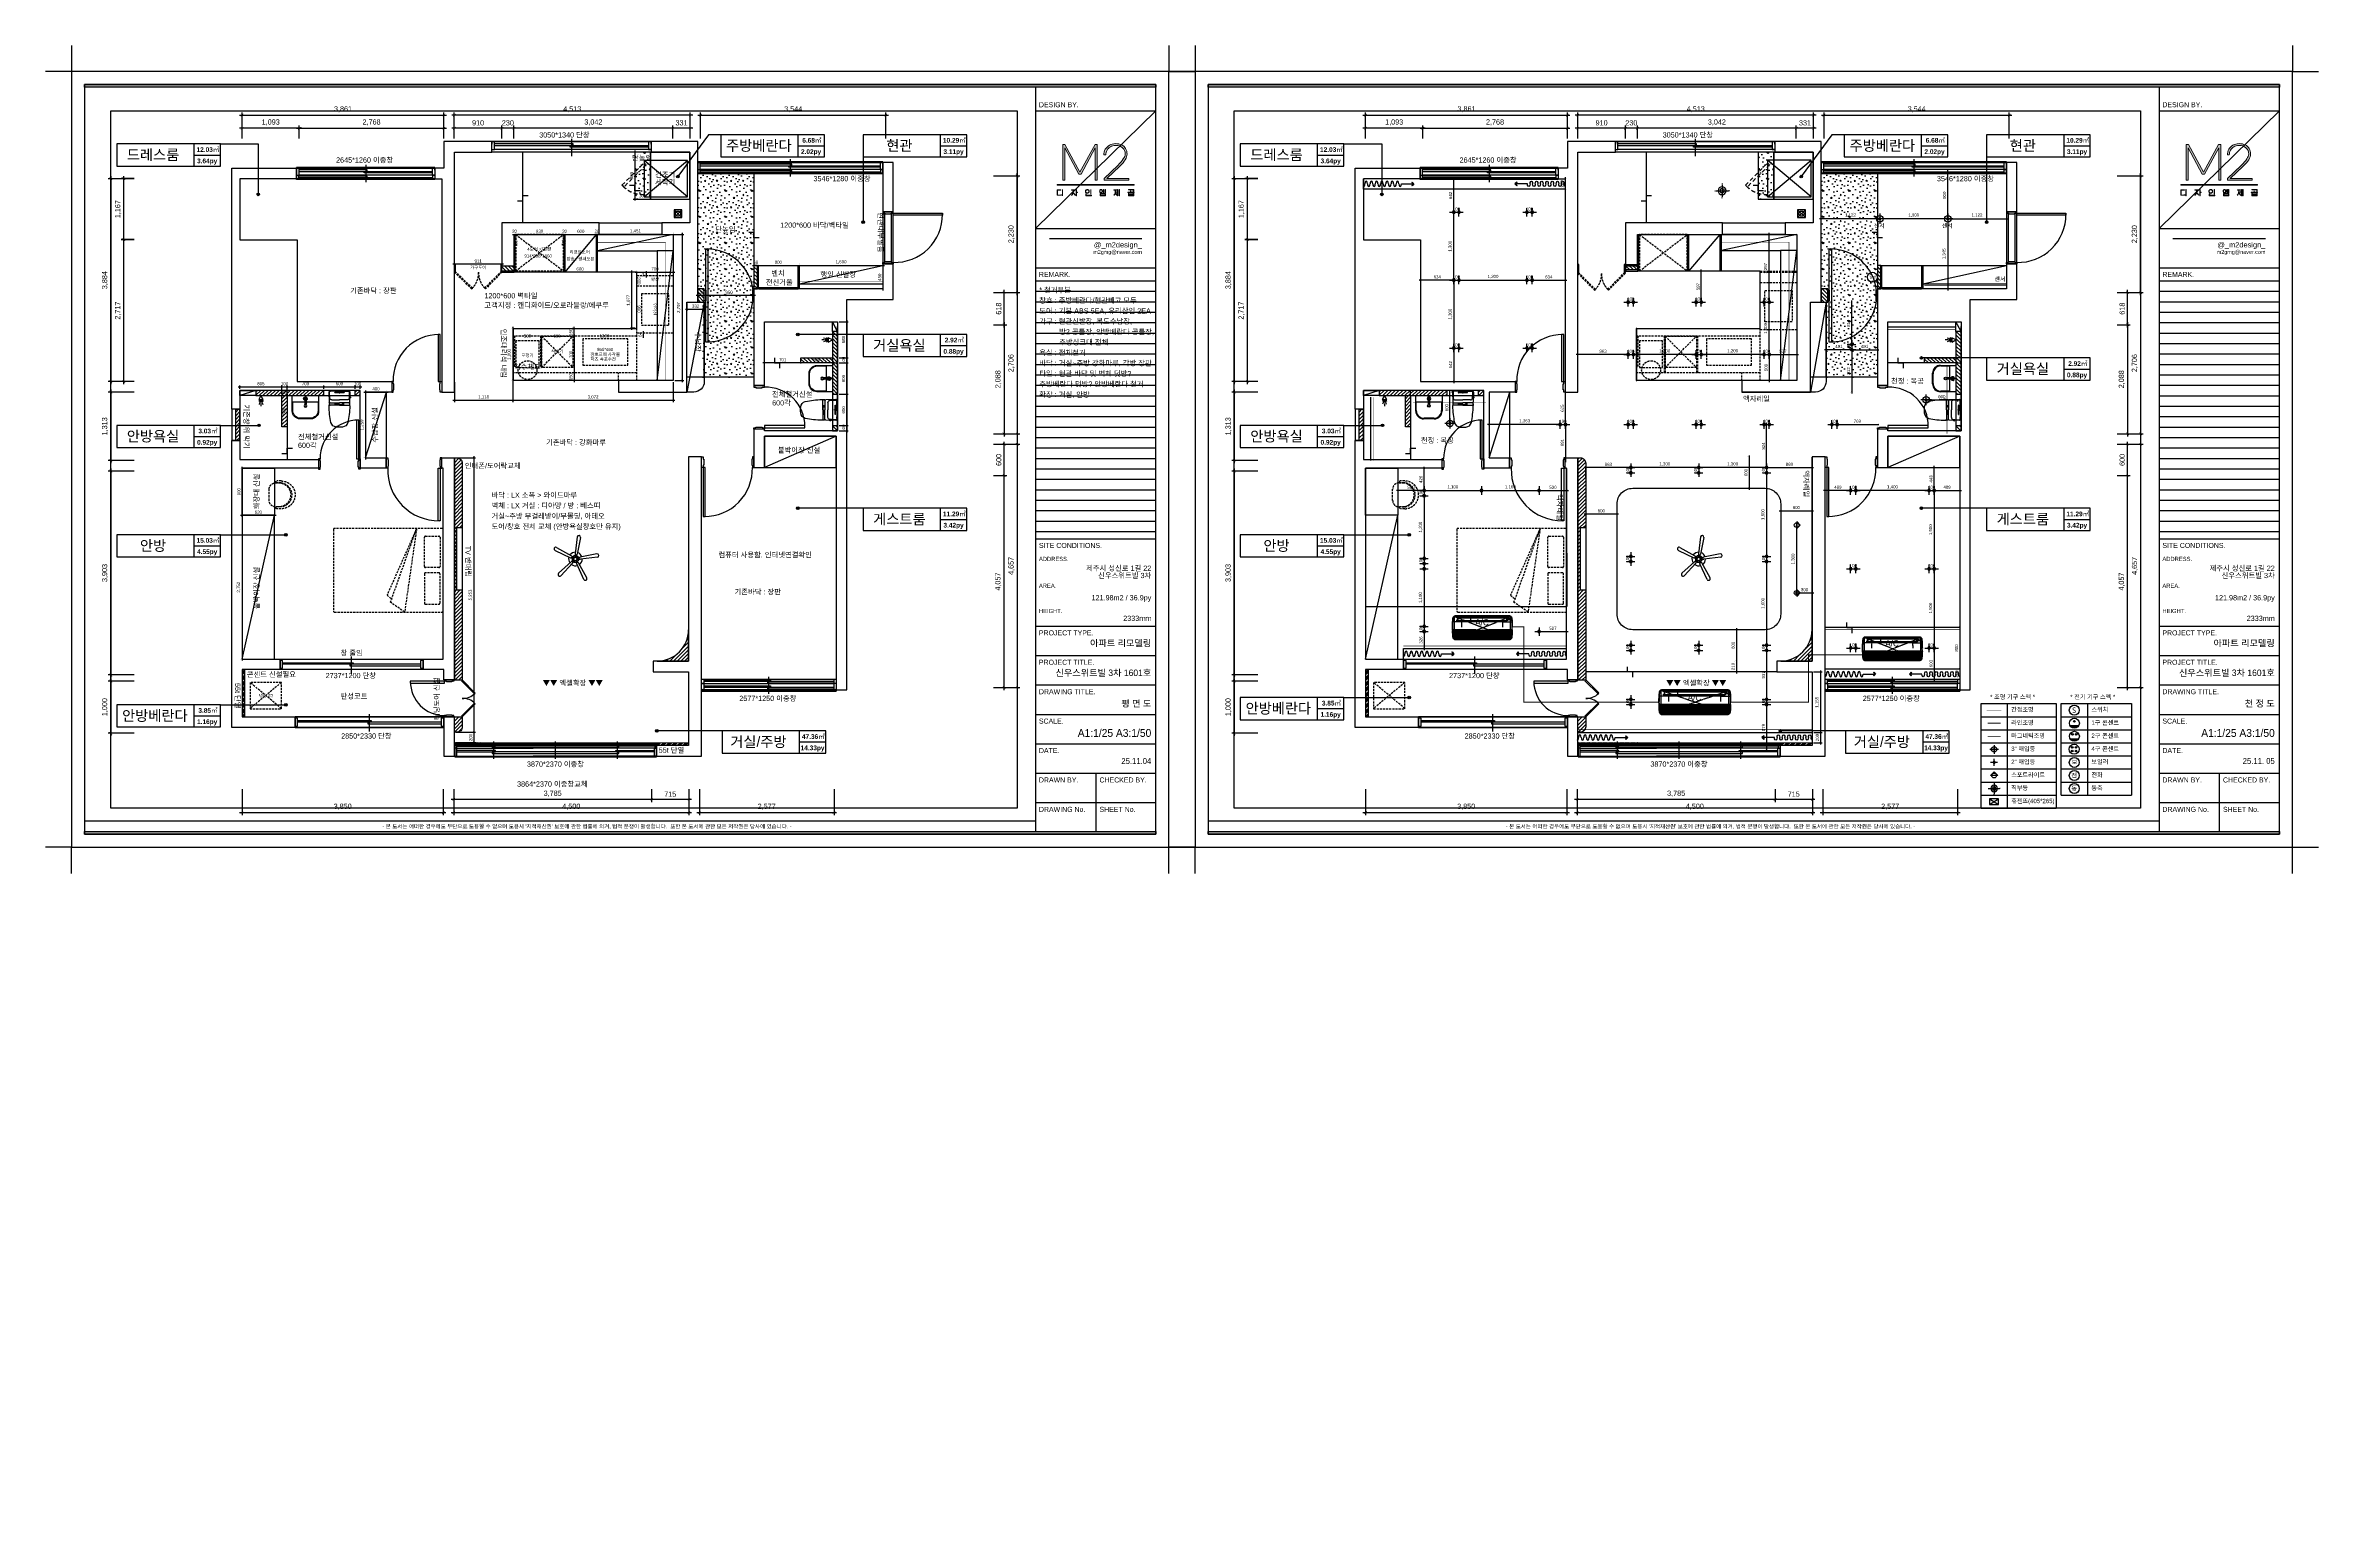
# Model space of a CAD drawing. Header units: inches. Extents: x 262342 to 305842, y 10210 to 38486.
import ezdxf
from ezdxf.enums import TextEntityAlignment as Align

# ---------------------------------------------------------------- set-up
doc = ezdxf.new("R2010")
doc.units = ezdxf.units.IN
doc.header["$LTSCALE"] = 50
doc.header["$MEASUREMENT"] = 0
for name, pattern in [('DASHEDX2', [1.5, 1, -0.5]), ('DH-HID2', [1.2, 0.8, -0.4]), ('HID', [2.5, 1.5, -1]), ('HIDDEN', [0.375, 0.25, -0.125]), ('PHANTOM2', [1.25, 0.625, -0.125, 0.125, -0.125, 0.125, -0.125])]:
    doc.linetypes.add(name, pattern=pattern)
for name, color, linetype in [('0-ELC TEXT', 7, 'Continuous'), ('01. F-소품', 3, 'Continuous'), ('03-TEXT', 3, 'Continuous'), ('03-WAL NEW', 3, 'Continuous'), ('06-FUR', 6, 'Continuous'), ('06-LIGHT', 4, 'Continuous'), ('07-DIM', 5, 'Continuous'), ('07-DIM WAL', 5, 'Continuous'), ('253', 253, 'Continuous'), ('2CONTINUOUS', 2, 'Continuous'), ('3.기호.계단선', 30, 'Continuous'), ('_U+B808_U+C774_U+C5B4 2', 7, 'Continuous'), ('BATH', 4, 'Continuous'), ('C-WIN', 4, 'Continuous'), ('CEIL-DOOR', 6, 'Continuous'), ('CO-BATH', 6, 'Continuous'), ('CO-DO-FR', 7, 'Continuous'), ('CO-DOOR', 8, 'Continuous'), ('fin', 5, 'Continuous'), ('FORM(YOURNAME)-1', 1, 'Continuous'), ('FORM(YOURNAME)-11', 1, 'Continuous'), ('FU-FURM', 251, 'DH-HID2'), ('fur', 6, 'Continuous'), ('HAT', 8, 'Continuous'), ('HL', 6, 'HIDDEN'), ('RC-LIGHT', 7, 'Continuous'), ('TOILET-1', 6, 'Continuous'), ('U-LANP', 6, 'Continuous'), ('설비', 140, 'Continuous')]:
    doc.layers.add(name, color=color, linetype=linetype)
doc.styles.add('HY 울릉도 L', font='')
doc.styles.add('YOURNAME', font='HY울릉도M.TTF')
doc.styles.add('넥슨고딕', font='NEXONLv1GothicBold.ttf')
doc.styles.add('코레일둥고', font='Korail_Round_Gothic_Medium.ttf')
doc.styles.get('HY 울릉도 L').set_extended_font_data('HY울릉도L')
doc.dimstyles.new('30', dxfattribs={"dimscale": 30, "dimtxt": 2, "dimasz": 1, "dimexe": 1, "dimexo": 1, "dimgap": 1, "dimtad": 1, "dimdec": 0, "dimrnd": 0.05, "dimdsep": 46, "dimlunit": 6, "dimtxsty": 'HY 울릉도 L', "dimblk": 'ARCHTICK', "dimcen": 2.5, "dimdle": 1, "dimclrd": 133, "dimclre": 133, "dimclrt": 30, "dimadec": 0, "dimazin": 0, "dimtfac": 1, "dimtdec": 0, "dimtix": 1, "dimtmove": 2, "dimatfit": 3, "dimldrblk": 'ARCHTICK', "dimfxl": 1, "dimlwd": -1, "dimlwe": -1, "dimarcsym": 0})
doc.dimstyles.new('50', dxfattribs={"dimscale": 50, "dimtxt": 2, "dimasz": 1, "dimexe": 1, "dimexo": 1, "dimgap": 1, "dimtad": 1, "dimdec": 0, "dimrnd": 0.05, "dimdsep": 46, "dimlunit": 6, "dimtxsty": 'HY 울릉도 L', "dimblk": 'ARCHTICK', "dimcen": 2.5, "dimdle": 1, "dimclrd": 133, "dimclre": 133, "dimclrt": 30, "dimadec": 0, "dimazin": 0, "dimtfac": 1, "dimtdec": 0, "dimtix": 1, "dimtmove": 2, "dimatfit": 3, "dimldrblk": 'ARCHTICK', "dimfxl": 1, "dimlwd": -1, "dimlwe": -1, "dimarcsym": 0})
pattern_1 = [(0, (267098.0715, 14130.9537), (0, 1), [])]
pattern_2 = [(0, (270687.1, 10959.95), (0, 600), []), (90, (270687.1, 10959.95), (-600, 4e-14), [])]
pattern_3 = [(45, (267055.07, 14162.704), (-35.35534, 35.35534), [])]
pattern_4 = [(315, (259779.454, 32320.93), (35.35534, 35.35534), [])]
pattern_5 = [(315, (259779.454, 32420.93), (35.35534, 35.35534), [])]
pattern_6 = [(45, (288555.07, 14162.704), (-35.35534, 35.35534), [])]
pattern_7 = [(315, (281279.454, 32320.93), (35.35534, 35.35534), [])]
pattern_8 = [(315, (281279.454, 32420.93), (35.35534, 35.35534), [])]
pattern_9 = [(135, (315434.546, 31989.57), (-35.35534, -35.35534), [])]
pattern_10 = [(315, (259797.454, 32320.93), (35.35534, 35.35534), [])]

# ---------------------------------------------------------------- blocks, each defined once
blk = doc.blocks.new('block 34')
at = {"layer": '_U+B808_U+C774_U+C5B4 2'}
h = blk.add_hatch(color=35, dxfattribs=at)
h.dxf.hatch_style = 2
h.paths.add_polyline_path([(674.6, -105.5), (675.7, -105.5), (683.4, -119.7), (691.1, -105.5), (692.2, -105.5), (692.2, -123.8), (691.2, -123.8), (691.2, -107.3), (684, -120.7), (682.8, -120.7), (675.6, -107.3), (675.6, -123.8), (674.6, -123.8)])
h = blk.add_hatch(color=35, dxfattribs=at)
h.dxf.hatch_style = 2
edge = h.paths.add_edge_path()
edge.add_spline(control_points=[(704.7, -105.8), (705.6, -106.2), (706.3, -106.8), (706.7, -107.6), (707.2, -108.4), (707.4, -109.4), (707.4, -110.5), (707.4, -111.4), (707.1, -112.4), (706.5, -113.3), (705.9, -114.3), (705, -115.4), (703.7, -116.6), (703.7, -116.6), (697.1, -122.9), (697.1, -122.9), (697.1, -122.9), (708.3, -122.9), (708.3, -122.9), (708.3, -122.9), (708.3, -123.8), (708.3, -123.8), (708.3, -123.8), (695.7, -123.8), (695.7, -123.8), (695.7, -123.8), (695.7, -122.9), (695.7, -122.9), (695.7, -122.9), (702.7, -116.2), (702.7, -116.2), (704, -114.9), (704.9, -113.9), (705.5, -112.9), (706.1, -112), (706.5, -111.2), (706.5, -110.5), (706.5, -109.1), (706, -108), (705.1, -107.2), (704.2, -106.4), (703.1, -106), (701.6, -106), (700.5, -106), (699.6, -106.3), (698.9, -106.7), (698.1, -107.2), (697.6, -107.8), (697.2, -108.5), (696.8, -109.2), (696.6, -110.1), (696.6, -110.9), (696.6, -110.9), (695.6, -110.9), (695.6, -110.9), (695.6, -109.9), (695.8, -108.9), (696.3, -108), (696.8, -107.2), (697.5, -106.5), (698.4, -105.9), (699.3, -105.4), (700.3, -105.1), (701.6, -105.1), (702.8, -105.1), (703.8, -105.3), (704.7, -105.8)], knot_values=[0, 0, 0, 0, 1, 1, 1, 2, 2, 2, 3, 3, 3, 4, 4, 4, 5, 5, 5, 6, 6, 6, 7, 7, 7, 8, 8, 8, 9, 9, 9, 10, 10, 10, 11, 11, 11, 12, 12, 12, 13, 13, 13, 14, 14, 14, 15, 15, 15, 16, 16, 16, 17, 17, 17, 18, 18, 18, 19, 19, 19, 20, 20, 20, 21, 21, 21, 22, 22, 22, 22], degree=3, periodic=0)
at = {"layer": '_U+B808_U+C774_U+C5B4 2', "lineweight": 0}
blk.add_lwpolyline([(674.6, -105.5), (675.7, -105.5), (683.4, -119.7), (691.1, -105.5), (692.2, -105.5), (692.2, -123.8), (691.2, -123.8), (691.2, -107.3), (684, -120.7), (682.8, -120.7), (675.6, -107.3), (675.6, -123.8), (674.6, -123.8), (674.6, -105.5)], dxfattribs=at)
blk.add_open_spline([(704.7, -105.8), (705.6, -106.2), (706.3, -106.8), (706.7, -107.6), (707.2, -108.4), (707.4, -109.4), (707.4, -110.5), (707.4, -111.4), (707.1, -112.4), (706.5, -113.3), (705.9, -114.3), (705, -115.4), (703.7, -116.6), (703.7, -116.6), (697.1, -122.9), (697.1, -122.9), (697.1, -122.9), (708.3, -122.9), (708.3, -122.9), (708.3, -122.9), (708.3, -123.8), (708.3, -123.8), (708.3, -123.8), (695.7, -123.8), (695.7, -123.8), (695.7, -123.8), (695.7, -122.9), (695.7, -122.9), (695.7, -122.9), (702.7, -116.2), (702.7, -116.2), (704, -114.9), (704.9, -113.9), (705.5, -112.9), (706.1, -112), (706.5, -111.2), (706.5, -110.5), (706.5, -109.1), (706, -108), (705.1, -107.2), (704.2, -106.4), (703.1, -106), (701.6, -106), (700.5, -106), (699.6, -106.3), (698.9, -106.7), (698.1, -107.2), (697.6, -107.8), (697.2, -108.5), (696.8, -109.2), (696.6, -110.1), (696.6, -110.9), (696.6, -110.9), (695.6, -110.9), (695.6, -110.9), (695.6, -109.9), (695.8, -108.9), (696.3, -108), (696.8, -107.2), (697.5, -106.5), (698.4, -105.9), (699.3, -105.4), (700.3, -105.1), (701.6, -105.1), (702.8, -105.1), (703.8, -105.3), (704.7, -105.8)], degree=3, knots=[0, 0, 0, 0, 1, 1, 1, 2, 2, 2, 3, 3, 3, 4, 4, 4, 5, 5, 5, 6, 6, 6, 7, 7, 7, 8, 8, 8, 9, 9, 9, 10, 10, 10, 11, 11, 11, 12, 12, 12, 13, 13, 13, 14, 14, 14, 15, 15, 15, 16, 16, 16, 17, 17, 17, 18, 18, 18, 19, 19, 19, 20, 20, 20, 21, 21, 21, 22, 22, 22, 22], dxfattribs=at)
blk = doc.blocks.new('block 35')
at = {"layer": '_U+B808_U+C774_U+C5B4 2'}
h = blk.add_hatch(color=35, dxfattribs=at)
h.dxf.hatch_style = 2
edge = h.paths.add_edge_path()
edge.add_spline(control_points=[(673.7, -128.8), (673.7, -128.8), (672, -128.8), (672, -128.8), (672, -128.8), (672, -131.4), (672, -131.4), (672, -131.4), (673.1, -131.4), (673.1, -131.4), (673.3, -131.4), (673.4, -131.3), (673.6, -131.3), (673.7, -131.3), (673.9, -131.2), (674, -131.2), (674, -131.2), (674, -131.4), (674, -131.4), (673.9, -131.4), (673.8, -131.4), (673.6, -131.5), (673.5, -131.5), (673.3, -131.5), (673.1, -131.5), (673.1, -131.5), (671.8, -131.5), (671.8, -131.5), (671.8, -131.5), (671.8, -128.7), (671.8, -128.7), (671.8, -128.7), (673.7, -128.7), (673.7, -128.7), (673.7, -128.7), (673.7, -128.8), (673.7, -128.8)], knot_values=[0, 0, 0, 0, 1, 1, 1, 2, 2, 2, 3, 3, 3, 4, 4, 4, 5, 5, 5, 6, 6, 6, 7, 7, 7, 8, 8, 8, 9, 9, 9, 10, 10, 10, 11, 11, 11, 12, 12, 12, 12], degree=3, periodic=0)
h.paths.add_polyline_path([(674.5, -131.7), (674.4, -131.7), (674.4, -128.5), (674.5, -128.5)])
h = blk.add_hatch(color=35, dxfattribs=at)
h.dxf.hatch_style = 2
edge = h.paths.add_edge_path()
edge.add_spline(control_points=[(680, -130), (680, -130), (681.1, -131.4), (681.1, -131.4), (681.1, -131.4), (681, -131.5), (681, -131.5), (681, -131.5), (679.9, -130.2), (679.9, -130.2), (679.8, -130.6), (679.7, -130.9), (679.5, -131.1), (679.3, -131.3), (679.1, -131.5), (678.9, -131.5), (678.9, -131.5), (678.9, -131.4), (678.9, -131.4), (679.1, -131.3), (679.3, -131.2), (679.4, -130.9), (679.6, -130.7), (679.7, -130.4), (679.8, -130), (679.9, -129.7), (679.9, -129.3), (679.9, -128.8), (679.9, -128.8), (679, -128.8), (679, -128.8), (679, -128.8), (679, -128.7), (679, -128.7), (679, -128.7), (681, -128.7), (681, -128.7), (681, -128.7), (681, -128.8), (681, -128.8), (681, -128.8), (680.1, -128.8), (680.1, -128.8), (680.1, -129.3), (680, -129.7), (680, -130)], knot_values=[0, 0, 0, 0, 1, 1, 1, 2, 2, 2, 3, 3, 3, 4, 4, 4, 5, 5, 5, 6, 6, 6, 7, 7, 7, 8, 8, 8, 9, 9, 9, 10, 10, 10, 11, 11, 11, 12, 12, 12, 13, 13, 13, 14, 14, 14, 15, 15, 15, 15], degree=3, periodic=0)
h.paths.add_polyline_path([(682.2, -130.1), (681.7, -130.1), (681.7, -131.7), (681.5, -131.7), (681.5, -128.5), (681.7, -128.5), (681.7, -129.9), (682.2, -129.9)])
h = blk.add_hatch(color=35, dxfattribs=at)
h.dxf.hatch_style = 2
edge = h.paths.add_edge_path()
edge.add_spline(control_points=[(687.7, -128.7), (687.8, -128.8), (688, -128.9), (688, -129), (688.1, -129.1), (688.1, -129.3), (688.1, -129.5), (688.1, -129.6), (688.1, -129.8), (688, -129.9), (688, -130.1), (687.8, -130.2), (687.7, -130.3), (687.5, -130.3), (687.4, -130.4), (687.2, -130.4), (686.9, -130.4), (686.8, -130.3), (686.6, -130.3), (686.5, -130.2), (686.4, -130.1), (686.3, -129.9), (686.2, -129.8), (686.2, -129.6), (686.2, -129.5), (686.2, -129.3), (686.2, -129.1), (686.3, -129), (686.4, -128.9), (686.5, -128.8), (686.6, -128.7), (686.8, -128.6), (686.9, -128.6), (687.2, -128.6), (687.4, -128.6), (687.5, -128.6), (687.7, -128.7)], knot_values=[0, 0, 0, 0, 1, 1, 1, 2, 2, 2, 3, 3, 3, 4, 4, 4, 5, 5, 5, 6, 6, 6, 7, 7, 7, 8, 8, 8, 9, 9, 9, 10, 10, 10, 11, 11, 11, 12, 12, 12, 12], degree=3, periodic=0)
edge = h.paths.add_edge_path()
edge.add_spline(control_points=[(686.7, -128.8), (686.6, -128.9), (686.5, -128.9), (686.4, -129.1), (686.4, -129.2), (686.3, -129.3), (686.3, -129.5), (686.3, -129.6), (686.4, -129.8), (686.4, -129.9), (686.5, -130), (686.6, -130.1), (686.7, -130.2), (686.8, -130.2), (687, -130.2), (687.2, -130.2), (687.3, -130.2), (687.5, -130.2), (687.6, -130.2), (687.7, -130.1), (687.8, -130), (687.9, -129.9), (687.9, -129.8), (688, -129.6), (688, -129.5), (688, -129.3), (687.9, -129.2), (687.9, -129.1), (687.8, -128.9), (687.7, -128.9), (687.6, -128.8), (687.5, -128.7), (687.3, -128.7), (687.2, -128.7), (687, -128.7), (686.8, -128.7), (686.7, -128.8)], knot_values=[0, 0, 0, 0, 1, 1, 1, 2, 2, 2, 3, 3, 3, 4, 4, 4, 5, 5, 5, 6, 6, 6, 7, 7, 7, 8, 8, 8, 9, 9, 9, 10, 10, 10, 11, 11, 11, 12, 12, 12, 12], degree=3, periodic=0)
h.paths.add_polyline_path([(686.6, -131.5), (689.2, -131.5), (689.2, -131.7), (686.4, -131.7), (686.4, -130.7), (686.6, -130.7)])
h.paths.add_polyline_path([(689, -130.9), (688.9, -130.9), (688.9, -128.5), (689, -128.5)])
h = blk.add_hatch(color=35, dxfattribs=at)
h.dxf.hatch_style = 2
edge = h.paths.add_edge_path()
edge.add_spline(control_points=[(694.7, -130), (694.5, -130.2), (694.4, -130.2), (694.1, -130.2), (693.9, -130.2), (693.7, -130.2), (693.6, -130), (693.5, -129.8), (693.4, -129.6), (693.4, -129.4), (693.4, -129.1), (693.5, -128.9), (693.6, -128.8), (693.7, -128.6), (693.9, -128.5), (694.1, -128.5), (694.3, -128.5), (694.5, -128.6), (694.6, -128.7), (694.8, -128.9), (694.8, -129), (694.8, -129.2), (694.8, -129.2), (695.4, -129.2), (695.4, -129.2), (695.4, -129.2), (695.4, -128.5), (695.4, -128.5), (695.4, -128.5), (695.6, -128.5), (695.6, -128.5), (695.6, -128.5), (695.6, -130.3), (695.6, -130.3), (695.6, -130.3), (695.4, -130.3), (695.4, -130.3), (695.4, -130.3), (695.4, -129.4), (695.4, -129.4), (695.4, -129.4), (694.9, -129.4), (694.9, -129.4), (694.9, -129.6), (694.8, -129.8), (694.7, -130)], knot_values=[0, 0, 0, 0, 1, 1, 1, 2, 2, 2, 3, 3, 3, 4, 4, 4, 5, 5, 5, 6, 6, 6, 7, 7, 7, 8, 8, 8, 9, 9, 9, 10, 10, 10, 11, 11, 11, 12, 12, 12, 13, 13, 13, 14, 14, 14, 15, 15, 15, 15], degree=3, periodic=0)
edge = h.paths.add_edge_path()
edge.add_spline(control_points=[(693.7, -129.9), (693.8, -130), (694, -130.1), (694.1, -130.1), (694.3, -130.1), (694.5, -130), (694.5, -129.9), (694.6, -129.8), (694.7, -129.6), (694.7, -129.4), (694.7, -129.2), (694.6, -129), (694.5, -128.9), (694.5, -128.8), (694.3, -128.7), (694.1, -128.7), (694, -128.7), (693.8, -128.8), (693.7, -128.9), (693.6, -129), (693.6, -129.2), (693.6, -129.4), (693.6, -129.6), (693.6, -129.8), (693.7, -129.9)], knot_values=[0, 0, 0, 0, 1, 1, 1, 2, 2, 2, 3, 3, 3, 4, 4, 4, 5, 5, 5, 6, 6, 6, 7, 7, 7, 8, 8, 8, 8], degree=3, periodic=0)
h.paths.add_polyline_path([(693.7, -130.6), (696.4, -130.6), (696.4, -131.7), (693.7, -131.7)])
h.paths.add_polyline_path([(693.9, -131.5), (696.2, -131.5), (696.2, -130.7), (693.9, -130.7)])
h.paths.add_polyline_path([(696.4, -128.5), (696.4, -130.3), (696.2, -130.3), (696.2, -128.5)])
h = blk.add_hatch(color=35, dxfattribs=at)
h.dxf.hatch_style = 2
edge = h.paths.add_edge_path()
edge.add_spline(control_points=[(701.5, -129.9), (701.5, -129.9), (702.3, -131.4), (702.3, -131.4), (702.3, -131.4), (702.1, -131.5), (702.1, -131.5), (702.1, -131.5), (701.4, -130.2), (701.4, -130.2), (701.3, -130.9), (701, -131.4), (700.6, -131.5), (700.6, -131.5), (700.6, -131.4), (700.6, -131.4), (700.9, -131.3), (701.1, -131), (701.2, -130.5), (701.3, -130.1), (701.4, -129.5), (701.4, -128.8), (701.4, -128.8), (700.7, -128.8), (700.7, -128.8), (700.7, -128.8), (700.7, -128.7), (700.7, -128.7), (700.7, -128.7), (702.2, -128.7), (702.2, -128.7), (702.2, -128.7), (702.2, -128.8), (702.2, -128.8), (702.2, -128.8), (701.5, -128.8), (701.5, -128.8), (701.5, -129.2), (701.5, -129.6), (701.5, -129.9)], knot_values=[0, 0, 0, 0, 1, 1, 1, 2, 2, 2, 3, 3, 3, 4, 4, 4, 5, 5, 5, 6, 6, 6, 7, 7, 7, 8, 8, 8, 9, 9, 9, 10, 10, 10, 11, 11, 11, 12, 12, 12, 13, 13, 13, 13], degree=3, periodic=0)
h.paths.add_polyline_path([(702.6, -128.5), (702.8, -128.5), (702.8, -131.7), (702.6, -131.7), (702.6, -129.9), (702, -129.9), (702, -129.8), (702.6, -129.8)])
h.paths.add_polyline_path([(703.6, -128.5), (703.6, -131.7), (703.4, -131.7), (703.4, -128.5)])
h = blk.add_hatch(color=35, dxfattribs=at)
h.dxf.hatch_style = 2
h.paths.add_polyline_path([(711, -129.9), (711, -130.1), (707.8, -130.1), (707.8, -129.9), (709.2, -129.9), (709.2, -129.2), (709.3, -129.2), (709.3, -129.9)])
h.paths.add_polyline_path([(710.6, -128.7), (708.1, -128.7), (708.1, -128.6), (710.8, -128.6), (710.8, -129.6), (710.6, -129.6)])
h.paths.add_polyline_path([(710.6, -130.4), (710.8, -130.4), (710.8, -131.7), (708.1, -131.7), (708.1, -130.4), (708.2, -130.4), (708.2, -130.8), (710.6, -130.8)])
h.paths.add_polyline_path([(710.6, -131.5), (710.6, -131), (708.2, -131), (708.2, -131.5)])
at = {"layer": '_U+B808_U+C774_U+C5B4 2', "lineweight": 0}
for points in [[(674.5, -131.7), (674.4, -131.7), (674.4, -128.5), (674.5, -128.5), (674.5, -131.7)], [(682.2, -130.1), (681.7, -130.1), (681.7, -131.7), (681.5, -131.7), (681.5, -128.5), (681.7, -128.5), (681.7, -129.9), (682.2, -129.9), (682.2, -130.1)], [(686.6, -131.5), (689.2, -131.5), (689.2, -131.7), (686.4, -131.7), (686.4, -130.7), (686.6, -130.7), (686.6, -131.5)], [(689, -130.9), (688.9, -130.9), (688.9, -128.5), (689, -128.5), (689, -130.9)], [(693.7, -130.6), (696.4, -130.6), (696.4, -131.7), (693.7, -131.7), (693.7, -130.6)], [(693.9, -131.5), (696.2, -131.5), (696.2, -130.7), (693.9, -130.7), (693.9, -131.5)], [(696.4, -128.5), (696.4, -130.3), (696.2, -130.3), (696.2, -128.5), (696.4, -128.5)], [(702.6, -128.5), (702.8, -128.5), (702.8, -131.7), (702.6, -131.7), (702.6, -129.9), (702, -129.9), (702, -129.8), (702.6, -129.8), (702.6, -128.5)], [(703.6, -128.5), (703.6, -131.7), (703.4, -131.7), (703.4, -128.5), (703.6, -128.5)], [(711, -129.9), (711, -130.1), (707.8, -130.1), (707.8, -129.9), (709.2, -129.9), (709.2, -129.2), (709.3, -129.2), (709.3, -129.9), (711, -129.9)], [(710.6, -128.7), (708.1, -128.7), (708.1, -128.6), (710.8, -128.6), (710.8, -129.6), (710.6, -129.6), (710.6, -128.7)], [(710.6, -130.4), (710.8, -130.4), (710.8, -131.7), (708.1, -131.7), (708.1, -130.4), (708.2, -130.4), (708.2, -130.8), (710.6, -130.8), (710.6, -130.4)], [(710.6, -131.5), (710.6, -131), (708.2, -131), (708.2, -131.5), (710.6, -131.5)]]:
    blk.add_lwpolyline(points, dxfattribs=at)
for points, knots in [([(673.7, -128.8), (673.7, -128.8), (672, -128.8), (672, -128.8), (672, -128.8), (672, -131.4), (672, -131.4), (672, -131.4), (673.1, -131.4), (673.1, -131.4), (673.3, -131.4), (673.4, -131.3), (673.6, -131.3), (673.7, -131.3), (673.9, -131.2), (674, -131.2), (674, -131.2), (674, -131.4), (674, -131.4), (673.9, -131.4), (673.8, -131.4), (673.6, -131.5), (673.5, -131.5), (673.3, -131.5), (673.1, -131.5), (673.1, -131.5), (671.8, -131.5), (671.8, -131.5), (671.8, -131.5), (671.8, -128.7), (671.8, -128.7), (671.8, -128.7), (673.7, -128.7), (673.7, -128.7), (673.7, -128.7), (673.7, -128.8), (673.7, -128.8)], [0, 0, 0, 0, 1, 1, 1, 2, 2, 2, 3, 3, 3, 4, 4, 4, 5, 5, 5, 6, 6, 6, 7, 7, 7, 8, 8, 8, 9, 9, 9, 10, 10, 10, 11, 11, 11, 12, 12, 12, 12]), ([(680, -130), (680, -130), (681.1, -131.4), (681.1, -131.4), (681.1, -131.4), (681, -131.5), (681, -131.5), (681, -131.5), (679.9, -130.2), (679.9, -130.2), (679.8, -130.6), (679.7, -130.9), (679.5, -131.1), (679.3, -131.3), (679.1, -131.5), (678.9, -131.5), (678.9, -131.5), (678.9, -131.4), (678.9, -131.4), (679.1, -131.3), (679.3, -131.2), (679.4, -130.9), (679.6, -130.7), (679.7, -130.4), (679.8, -130), (679.9, -129.7), (679.9, -129.3), (679.9, -128.8), (679.9, -128.8), (679, -128.8), (679, -128.8), (679, -128.8), (679, -128.7), (679, -128.7), (679, -128.7), (681, -128.7), (681, -128.7), (681, -128.7), (681, -128.8), (681, -128.8), (681, -128.8), (680.1, -128.8), (680.1, -128.8), (680.1, -129.3), (680, -129.7), (680, -130)], [0, 0, 0, 0, 1, 1, 1, 2, 2, 2, 3, 3, 3, 4, 4, 4, 5, 5, 5, 6, 6, 6, 7, 7, 7, 8, 8, 8, 9, 9, 9, 10, 10, 10, 11, 11, 11, 12, 12, 12, 13, 13, 13, 14, 14, 14, 15, 15, 15, 15]), ([(687.7, -128.7), (687.8, -128.8), (688, -128.9), (688, -129), (688.1, -129.1), (688.1, -129.3), (688.1, -129.5), (688.1, -129.6), (688.1, -129.8), (688, -129.9), (688, -130.1), (687.8, -130.2), (687.7, -130.3), (687.5, -130.3), (687.4, -130.4), (687.2, -130.4), (686.9, -130.4), (686.8, -130.3), (686.6, -130.3), (686.5, -130.2), (686.4, -130.1), (686.3, -129.9), (686.2, -129.8), (686.2, -129.6), (686.2, -129.5), (686.2, -129.3), (686.2, -129.1), (686.3, -129), (686.4, -128.9), (686.5, -128.8), (686.6, -128.7), (686.8, -128.6), (686.9, -128.6), (687.2, -128.6), (687.4, -128.6), (687.5, -128.6), (687.7, -128.7)], [0, 0, 0, 0, 1, 1, 1, 2, 2, 2, 3, 3, 3, 4, 4, 4, 5, 5, 5, 6, 6, 6, 7, 7, 7, 8, 8, 8, 9, 9, 9, 10, 10, 10, 11, 11, 11, 12, 12, 12, 12]), ([(686.7, -128.8), (686.6, -128.9), (686.5, -128.9), (686.4, -129.1), (686.4, -129.2), (686.3, -129.3), (686.3, -129.5), (686.3, -129.6), (686.4, -129.8), (686.4, -129.9), (686.5, -130), (686.6, -130.1), (686.7, -130.2), (686.8, -130.2), (687, -130.2), (687.2, -130.2), (687.3, -130.2), (687.5, -130.2), (687.6, -130.2), (687.7, -130.1), (687.8, -130), (687.9, -129.9), (687.9, -129.8), (688, -129.6), (688, -129.5), (688, -129.3), (687.9, -129.2), (687.9, -129.1), (687.8, -128.9), (687.7, -128.9), (687.6, -128.8), (687.5, -128.7), (687.3, -128.7), (687.2, -128.7), (687, -128.7), (686.8, -128.7), (686.7, -128.8)], [0, 0, 0, 0, 1, 1, 1, 2, 2, 2, 3, 3, 3, 4, 4, 4, 5, 5, 5, 6, 6, 6, 7, 7, 7, 8, 8, 8, 9, 9, 9, 10, 10, 10, 11, 11, 11, 12, 12, 12, 12]), ([(694.7, -130), (694.5, -130.2), (694.4, -130.2), (694.1, -130.2), (693.9, -130.2), (693.7, -130.2), (693.6, -130), (693.5, -129.8), (693.4, -129.6), (693.4, -129.4), (693.4, -129.1), (693.5, -128.9), (693.6, -128.8), (693.7, -128.6), (693.9, -128.5), (694.1, -128.5), (694.3, -128.5), (694.5, -128.6), (694.6, -128.7), (694.8, -128.9), (694.8, -129), (694.8, -129.2), (694.8, -129.2), (695.4, -129.2), (695.4, -129.2), (695.4, -129.2), (695.4, -128.5), (695.4, -128.5), (695.4, -128.5), (695.6, -128.5), (695.6, -128.5), (695.6, -128.5), (695.6, -130.3), (695.6, -130.3), (695.6, -130.3), (695.4, -130.3), (695.4, -130.3), (695.4, -130.3), (695.4, -129.4), (695.4, -129.4), (695.4, -129.4), (694.9, -129.4), (694.9, -129.4), (694.9, -129.6), (694.8, -129.8), (694.7, -130)], [0, 0, 0, 0, 1, 1, 1, 2, 2, 2, 3, 3, 3, 4, 4, 4, 5, 5, 5, 6, 6, 6, 7, 7, 7, 8, 8, 8, 9, 9, 9, 10, 10, 10, 11, 11, 11, 12, 12, 12, 13, 13, 13, 14, 14, 14, 15, 15, 15, 15]), ([(693.7, -129.9), (693.8, -130), (694, -130.1), (694.1, -130.1), (694.3, -130.1), (694.5, -130), (694.5, -129.9), (694.6, -129.8), (694.7, -129.6), (694.7, -129.4), (694.7, -129.2), (694.6, -129), (694.5, -128.9), (694.5, -128.8), (694.3, -128.7), (694.1, -128.7), (694, -128.7), (693.8, -128.8), (693.7, -128.9), (693.6, -129), (693.6, -129.2), (693.6, -129.4), (693.6, -129.6), (693.6, -129.8), (693.7, -129.9)], [0, 0, 0, 0, 1, 1, 1, 2, 2, 2, 3, 3, 3, 4, 4, 4, 5, 5, 5, 6, 6, 6, 7, 7, 7, 8, 8, 8, 8]), ([(701.5, -129.9), (701.5, -129.9), (702.3, -131.4), (702.3, -131.4), (702.3, -131.4), (702.1, -131.5), (702.1, -131.5), (702.1, -131.5), (701.4, -130.2), (701.4, -130.2), (701.3, -130.9), (701, -131.4), (700.6, -131.5), (700.6, -131.5), (700.6, -131.4), (700.6, -131.4), (700.9, -131.3), (701.1, -131), (701.2, -130.5), (701.3, -130.1), (701.4, -129.5), (701.4, -128.8), (701.4, -128.8), (700.7, -128.8), (700.7, -128.8), (700.7, -128.8), (700.7, -128.7), (700.7, -128.7), (700.7, -128.7), (702.2, -128.7), (702.2, -128.7), (702.2, -128.7), (702.2, -128.8), (702.2, -128.8), (702.2, -128.8), (701.5, -128.8), (701.5, -128.8), (701.5, -129.2), (701.5, -129.6), (701.5, -129.9)], [0, 0, 0, 0, 1, 1, 1, 2, 2, 2, 3, 3, 3, 4, 4, 4, 5, 5, 5, 6, 6, 6, 7, 7, 7, 8, 8, 8, 9, 9, 9, 10, 10, 10, 11, 11, 11, 12, 12, 12, 13, 13, 13, 13])]:
    blk.add_open_spline(points, degree=3, knots=knots, dxfattribs=at)
blk = doc.blocks.new('block 33')
at = {"layer": '_U+B808_U+C774_U+C5B4 2'}
for name in ['block 34', 'block 35']:
    blk.add_blockref(name, (0, 0), dxfattribs=at)
blk = doc.blocks.new('block 32')
at = {"layer": '_U+B808_U+C774_U+C5B4 2'}
h = blk.add_hatch(color=35, dxfattribs=at)
h.dxf.hatch_style = 2
h.paths.add_polyline_path([(711, -126.3), (671.8, -126.3), (671.8, -125.9), (711, -125.9)])
at = {"layer": '_U+B808_U+C774_U+C5B4 2', "lineweight": 0}
blk.add_lwpolyline([(711, -126.3), (671.8, -126.3), (671.8, -125.9), (711, -125.9), (711, -126.3)], dxfattribs=at)
at = {"layer": '_U+B808_U+C774_U+C5B4 2'}
blk.add_blockref('block 33', (0, 0), dxfattribs=at)
blk = doc.blocks.new('FORM-ELEVATION')
at = {"layer": 'FORM(YOURNAME)-11'}
h = blk.add_hatch(color=256, dxfattribs=at)
h.dxf.hatch_style = 1
h.paths.add_polyline_path([(-10309, 35708), (71691, 35708), (71691, 35508), (-10309, 35508)])
h.paths.add_polyline_path([(-10309, -21492), (71691, -21492), (71691, -21692), (-10309, -21692)])
at = {"layer": 'Defpoints', "color": 158}
for p, q in [((62481, 35508), (62481, -21492)), ((62481, 33708), (71691, 33708)), ((62481, 24686), (71691, 33708)), ((62481, 24686), (71691, 24686)), ((62481, 20686), (71691, 20686)), ((62481, 19886), (71691, 19886)), ((62481, 19086), (71691, 19086)), ((62481, 18286), (71691, 18286)), ((62481, 17486), (71691, 17486)), ((62481, 16686), (71691, 16686)), ((62481, 15886), (71691, 15886)), ((62481, 15086), (71691, 15086)), ((62481, 14286), (71691, 14286)), ((62481, 13486), (71691, 13486)), ((62481, 12686), (71691, 12686)), ((62481, 11886), (71691, 11886)), ((62481, 11086), (71691, 11086)), ((62481, 10286), (71691, 10286)), ((62481, 9486), (71691, 9486)), ((62481, 8686), (71691, 8686)), ((62481, 7886), (71691, 7886)), ((62481, 7086), (71691, 7086)), ((62481, 6286), (71691, 6286)), ((62481, 5486), (71691, 5486)), ((62481, 4686), (71691, 4686)), ((62481, 3886), (71691, 3886)), ((62481, 3086), (71691, 3086)), ((62481, 2286), (71691, 2286)), ((62481, 1486), (71691, 1486)), ((62481, -20692), (-10309, -20692))]:
    blk.add_line(p, q, dxfattribs=at)
at = {"layer": 'Defpoints', "color": 1}
for points in [[(-11309, 38708), (-11309, 36708), (-13309, 36708)], [(72691, 38708), (72691, 36708), (74691, 36708)], [(-11309, -24692), (-11309, -22692), (-13309, -22692)], [(72691, -24692), (72691, -22692), (74691, -22692)]]:
    blk.add_lwpolyline(points, dxfattribs=at)
at = {"layer": 'Defpoints', "color": 158}
for points in [[(-10309, -21692), (71691, -21692), (71691, 35708), (-10309, 35708)], [(-8309, 33708), (61071, 33708), (61071, -19692), (-8309, -19692)]]:
    blk.add_lwpolyline(points, close=True, dxfattribs=at)
at = {"layer": 'FORM(YOURNAME)-11', "color": 251}
blk.add_line((63550, 23916), (70622, 23916), dxfattribs=at)
at = {"layer": 'FORM(YOURNAME)-11', "color": 14}
for p, q in [((62481, 21686), (71691, 21686)), ((62481, 937), (71691, 937)), ((62481, -5756), (71691, -5756)), ((62481, -8009), (71691, -8009)), ((62481, -10261), (71691, -10261)), ((62481, -12514), (71691, -12514)), ((62481, -14766), (71691, -14766)), ((62481, -17019), (71691, -17019)), ((67086, -17019), (67086, -21492)), ((62481, -19271), (71691, -19271))]:
    blk.add_line(p, q, dxfattribs=at)
at = {"layer": 'FORM(YOURNAME)-11', "color": 250}
blk.add_lwpolyline([(-11309, -22692), (72691, -22692), (72691, 36708), (-11309, 36708)], close=True, dxfattribs=at)
at = {"layer": 'FORM(YOURNAME)-11'}
for points in [[(-10309, 35708), (71691, 35708), (71691, 35508), (-10309, 35508)], [(-10309, -21492), (71691, -21492), (71691, -21692), (-10309, -21692)]]:
    blk.add_lwpolyline(points, close=True, dxfattribs=at)
at = {"layer": '_U+B808_U+C774_U+C5B4 2', "xscale": 150, "yscale": 150, "zscale": 150}
blk.add_blockref('block 32', (-36628, 46957), dxfattribs=at)
at = {"layer": 'FORM(YOURNAME)-11', "color": 14, "style": 'YOURNAME'}
for s, height, p in [('DESIGN BY.', 386.1, (62739, 34170)), ('REMARK.', 386.1, (62739, 21172)), ('SITE CONDITIONS.', 386.14, (62739, 422)), ('PROJECT TYPE.', 386.14, (62739, -6271)), ('PROJECT TITLE.', 386.14, (62739, -8524)), ('DRAWING TITLE.', 386.14, (62739, -10776)), ('SCALE.', 386.1, (62739, -13029)), ('DATE.', 386.1, (62739, -15281)), ('DRAWN BY.', 386.1, (62739, -17534)), ('CHECKED BY.', 386.14, (67376, -17534)), ('DRAWING No.', 386.14, (62739, -19786)), ('SHEET No.', 386.1, (67376, -19786))]:
    blk.add_text(s, height=height, dxfattribs=at).set_placement(p, align=Align.MIDDLE_LEFT)
for s, height, width, p in [('m2gmg@naver.com', 300, 0.995, (70622, 22747)), ('@_m2design_', 400, 1.03, (70622, 23242))]:
    blk.add_text(s, height=height, dxfattribs=dict(at, width=width)).set_placement(p, align=Align.RIGHT)
at = {"layer": 'FORM(YOURNAME)-11', "color": 251, "style": 'YOURNAME'}
for s, p in [('ADDRESS.', (62739, -608)), ('AREA.', (62739, -2667)), ('HEIGHT.', (62739, -4598))]:
    blk.add_text(s, height=321.8, dxfattribs=at).set_placement(p, align=Align.MIDDLE_LEFT)
at = {"layer": 'FORM(YOURNAME)-11', "color": 1, "style": 'YOURNAME'}
blk.add_text("- 본 도서는 어떠한 경우에도 무단으로 도용할 수 없으며 도용시 '지적재산권' 보호에 관한 법률에 의거, 법적 분쟁이 발생합니다.  또한 본 도서에 관한 모든 저작권은 당사에 있습니다. -", height=300, dxfattribs=at).set_placement((28146, -21092), align=Align.MIDDLE_CENTER)
at = {"layer": 'FORM(YOURNAME)-11', "color": 3, "style": 'YOURNAME'}
for tag, height, p in [('2', 450, (71041, -1863)), ('1', 450, (71041, -1219)), ('3', 450, (71041, -3150)), ('4', 450, (71041, -5081)), ('5', 515, (71041, -7398)), ('6', 515, (71041, -9650)), ('7', 515, (71041, -11903)), ('8', 515, (71041, -14155)), ('9', 515, (71041, -16408)), ('10', 515, (66791, -18596)), ('11', 515, (71041, -18660)), ('12', 515, (66791, -20848)), ('13', 515, (71041, -20848))]:
    blk.add_attdef(tag, text='', height=height, dxfattribs=at).set_placement(p, align=Align.MIDDLE_RIGHT)
blk = doc.blocks.new('hallogen')
h = blk.add_hatch(color=256)
h.dxf.hatch_style = 1
edge = h.paths.add_edge_path()
edge.add_arc((48592, 60854), 31.2, 0, 360, ccw=False)
at = {"color": 1, "linetype": 'Continuous'}
for p, q in [((48592, 60954), (48592, 60754)), ((48692, 60854), (48492, 60854))]:
    blk.add_line(p, q, dxfattribs=at)
at = {"color": 4, "linetype": 'Continuous'}
blk.add_circle((48592, 60854), 62.5, dxfattribs=at)
blk = doc.blocks.new('1')
at = {"linetype": 'Continuous'}
h = blk.add_hatch(color=4, dxfattribs=at)
h.dxf.hatch_style = 1
edge = h.paths.add_edge_path()
edge.add_arc((11539653, -14273504), 37.5, 0, 360)
at = {"color": 1, "linetype": 'Continuous'}
for p, q in [((11539520, -14273504), (11539787, -14273504)), ((11539653, -14273637), (11539653, -14273370))]:
    blk.add_line(p, q, dxfattribs=at)
at = {"color": 4, "linetype": 'Continuous'}
for radius in [41.5, 37.5]:
    blk.add_circle((11539653, -14273504), radius, dxfattribs=at)
blk = doc.blocks.new('매입등')
at = {"layer": 'HAT', "color": 1}
for p, q in [((-140, 0), (-130, 0)), ((120, 0), (-120, 0)), ((0, 140), (0, 130)), ((0, 120), (0, -120)), ((140, 0), (130, 0)), ((-140, 0), (-130, 0)), ((0, -140), (0, -130))]:
    blk.add_line(p, q, dxfattribs=at)
blk.add_circle((0, 0), 40, dxfattribs=at)
at = {"layer": 'U-LANP'}
blk.add_circle((0, 0), 75, dxfattribs=at)
blk = doc.blocks.new('A$C59950440')
at = {"layer": 'CEIL-DOOR'}
blk.add_blockref('매입등', (140, 140), dxfattribs=at)
blk = doc.blocks.new('SW')
at = {"layer": '설비', "color": 140}
blk.add_circle((11533254, -14277699), 184, dxfattribs=at)
at = {"layer": '설비', "color": 140, "insert": (11533320, -14277601), "char_height": 197.14, "width": 314.33, "attachment_point": 3, "style": '코레일둥고'}
blk.add_mtext('{\\fMalgun Gothic|b0|i0|c129|p50;S}', dxfattribs=at)
blk = doc.blocks.new('egoo')
at = {"layer": '설비'}
h = blk.add_hatch(color=140, dxfattribs=at)
edge = h.paths.add_edge_path()
edge.add_line((1015826, 443329), (1015567, 443329))
edge.add_ellipse((1015696, 443381), major_axis=(99, 99), ratio=1, start_angle=156.95778, end_angle=293.04222)
h = blk.add_hatch(color=140, dxfattribs=at)
edge = h.paths.add_edge_path()
edge.add_arc((1015645, 443434), 22.3, 0, 360)
h = blk.add_hatch(color=140, dxfattribs=at)
edge = h.paths.add_edge_path()
edge.add_arc((1015748, 443434), 22.3, 0, 360)
at = {"layer": '설비', "color": 140}
for centre, radius in [((1015696, 443381), 140), ((1015645, 443434), 22.3), ((1015748, 443434), 22.3)]:
    blk.add_circle(centre, radius, dxfattribs=at)
blk = doc.blocks.new('DLSXJSPT')
at = {"layer": '설비', "color": 140}
blk.add_circle((242956, 103418), 115, dxfattribs=at)
at = {"layer": '설비', "color": 140, "style": '코레일둥고'}
blk.add_text('전', height=100, dxfattribs=at).set_placement((242888, 103372))
blk = doc.blocks.new('DLSXJVHS')
at = {"layer": '설비', "color": 140}
blk.add_circle((236551, 103608), 115, dxfattribs=at)
at = {"layer": '설비', "color": 140, "style": '코레일둥고'}
blk.add_text('동', height=100, dxfattribs=at).set_placement((236487, 103564))
blk = doc.blocks.new('DLFRN')
at = {"layer": '설비'}
h = blk.add_hatch(color=140, dxfattribs=at)
edge = h.paths.add_edge_path()
edge.add_line((236659, 104765), (236446, 104765))
edge.add_ellipse((236552, 104808), major_axis=(81.3, 81.3), ratio=1, start_angle=156.9578, end_angle=293.0422)
h = blk.add_hatch(color=140, dxfattribs=at)
edge = h.paths.add_edge_path()
edge.add_arc((236552, 104851), 18.3, 0, 360)
at = {"layer": '설비', "color": 140}
for centre, radius in [((236552, 104808), 115), ((236552, 104851), 18.3)]:
    blk.add_circle(centre, radius, dxfattribs=at)
blk = doc.blocks.new('QHDLFFJ')
at = {"layer": '설비', "color": 140}
blk.add_circle((236551, 104208), 115, dxfattribs=at)
at = {"layer": '설비', "color": 140, "style": '코레일둥고'}
blk.add_text('보 ', height=100, dxfattribs=at).set_placement((236490, 104164))
blk = doc.blocks.new('4RNZHS')
at = {"layer": '설비'}
h = blk.add_hatch(color=140, dxfattribs=at)
edge = h.paths.add_edge_path()
edge.add_arc((244434, 96095), 18.3, -90, 270, ccw=False)
h = blk.add_hatch(color=140, dxfattribs=at)
edge = h.paths.add_edge_path()
edge.add_arc((244520, 96095), 18.3, 270, 630)
h = blk.add_hatch(color=140, dxfattribs=at)
edge = h.paths.add_edge_path()
edge.add_arc((244434, 96011), 18.3, -90, 270, ccw=False)
h = blk.add_hatch(color=140, dxfattribs=at)
edge = h.paths.add_edge_path()
edge.add_arc((244520, 96011), 18.3, 270, 630)
at = {"layer": '설비', "color": 140}
for centre, radius in [((244477, 96053), 115), ((244434, 96095), 18.3), ((244520, 96095), 18.3), ((244434, 96011), 18.3), ((244520, 96011), 18.3)]:
    blk.add_circle(centre, radius, dxfattribs=at)
blk = doc.blocks.new('_ArchTick')
at = {"color": 0, "linetype": 'ByBlock', "const_width": 0.15}
blk.add_lwpolyline([(-0.5, -0.5), (0.5, 0.5)], dxfattribs=at)
blk = doc.blocks.new('*D1000')
at = {"layer": '07-DIM', "color": 133}
for p, q in [((266055, 37152), (270016, 37152)), ((266105, 36702), (266105, 37202)), ((269966, 36702), (269966, 37202))]:
    blk.add_line(p, q, dxfattribs=at)
at = {"layer": 'Defpoints', "color": 0}
for p in [(269966, 37152), (266105, 36652), (269966, 36652)]:
    blk.add_point(p, dxfattribs=at)
at = {"layer": '07-DIM', "color": 133, "xscale": 50, "yscale": 50, "zscale": 50, "rotation": 180}
blk.add_blockref('_ArchTick', (266105, 37152), dxfattribs=at)
at = {"layer": '07-DIM', "color": 133, "xscale": 50, "yscale": 50, "zscale": 50}
blk.add_blockref('_ArchTick', (269966, 37152), dxfattribs=at)
at = {"layer": '07-DIM', "color": 30, "insert": (268036, 37262), "char_height": 100, "attachment_point": 5, "style": 'HY 울릉도 L'}
blk.add_mtext('3,861', dxfattribs=at)
blk = doc.blocks.new('*D1001')
at = {"layer": '07-DIM', "color": 133}
for p, q in [((267248, 36902), (266055, 36902)), ((266105, 36702), (266105, 36952)), ((267198, 36702), (267198, 36952))]:
    blk.add_line(p, q, dxfattribs=at)
at = {"layer": 'Defpoints', "color": 0}
for p in [(266105, 36902), (266105, 36652), (267198, 36652)]:
    blk.add_point(p, dxfattribs=at)
at = {"layer": '07-DIM', "color": 133, "xscale": 50, "yscale": 50, "zscale": 50, "rotation": 180}
blk.add_blockref('_ArchTick', (266105, 36902), dxfattribs=at)
at = {"layer": '07-DIM', "color": 133, "xscale": 50, "yscale": 50, "zscale": 50}
blk.add_blockref('_ArchTick', (267198, 36902), dxfattribs=at)
at = {"layer": '07-DIM', "color": 30, "insert": (266652, 37012), "char_height": 100, "attachment_point": 5, "style": 'HY 울릉도 L'}
blk.add_mtext('1,093', dxfattribs=at)
blk = doc.blocks.new('*D1002')
at = {"layer": '07-DIM', "color": 133}
for p, q in [((267148, 36902), (270016, 36902)), ((267198, 36702), (267198, 36952)), ((269966, 36702), (269966, 36952))]:
    blk.add_line(p, q, dxfattribs=at)
at = {"layer": 'Defpoints', "color": 0}
for p in [(267198, 36652), (269966, 36902), (269966, 36652)]:
    blk.add_point(p, dxfattribs=at)
at = {"layer": '07-DIM', "color": 133, "xscale": 50, "yscale": 50, "zscale": 50, "rotation": 180}
blk.add_blockref('_ArchTick', (267198, 36902), dxfattribs=at)
at = {"layer": '07-DIM', "color": 133, "xscale": 50, "yscale": 50, "zscale": 50}
blk.add_blockref('_ArchTick', (269966, 36902), dxfattribs=at)
at = {"layer": '07-DIM', "color": 30, "insert": (268582, 37012), "char_height": 100, "attachment_point": 5, "style": 'HY 울릉도 L'}
blk.add_mtext('2,768', dxfattribs=at)
blk = doc.blocks.new('*D1006')
at = {"layer": '07-DIM', "color": 133}
for p, q in [((274729, 37152), (270116, 37152)), ((270166, 36702), (270166, 37202)), ((274679, 36702), (274679, 37202))]:
    blk.add_line(p, q, dxfattribs=at)
at = {"layer": 'Defpoints', "color": 0}
for p in [(270166, 37152), (270166, 36652), (274679, 36652)]:
    blk.add_point(p, dxfattribs=at)
at = {"layer": '07-DIM', "color": 133, "xscale": 50, "yscale": 50, "zscale": 50, "rotation": 180}
blk.add_blockref('_ArchTick', (270166, 37152), dxfattribs=at)
at = {"layer": '07-DIM', "color": 133, "xscale": 50, "yscale": 50, "zscale": 50}
blk.add_blockref('_ArchTick', (274679, 37152), dxfattribs=at)
at = {"layer": '07-DIM', "color": 30, "insert": (272423, 37262), "char_height": 100, "attachment_point": 5, "style": 'HY 울릉도 L'}
blk.add_mtext('4,513', dxfattribs=at)
blk = doc.blocks.new('*D1007')
at = {"layer": '07-DIM', "color": 133}
for p, q in [((274398, 36902), (271256, 36902)), ((271306, 36702), (271306, 36952)), ((274348, 36702), (274348, 36952))]:
    blk.add_line(p, q, dxfattribs=at)
at = {"layer": 'Defpoints', "color": 0}
for p in [(271306, 36902), (271306, 36652), (274348, 36652)]:
    blk.add_point(p, dxfattribs=at)
at = {"layer": '07-DIM', "color": 133, "xscale": 50, "yscale": 50, "zscale": 50, "rotation": 180}
blk.add_blockref('_ArchTick', (271306, 36902), dxfattribs=at)
at = {"layer": '07-DIM', "color": 133, "xscale": 50, "yscale": 50, "zscale": 50}
blk.add_blockref('_ArchTick', (274348, 36902), dxfattribs=at)
at = {"layer": '07-DIM', "color": 30, "insert": (272827, 37012), "char_height": 100, "attachment_point": 5, "style": 'HY 울릉도 L'}
blk.add_mtext('3,042', dxfattribs=at)
blk = doc.blocks.new('*D1008')
at = {"layer": '07-DIM', "color": 133}
for p, q in [((274729, 36902), (274298, 36902)), ((274348, 36702), (274348, 36952)), ((274679, 36702), (274679, 36952))]:
    blk.add_line(p, q, dxfattribs=at)
at = {"layer": 'Defpoints', "color": 0}
for p in [(274348, 36902), (274348, 36652), (274679, 36652)]:
    blk.add_point(p, dxfattribs=at)
at = {"layer": '07-DIM', "color": 133, "xscale": 50, "yscale": 50, "zscale": 50, "rotation": 180}
blk.add_blockref('_ArchTick', (274348, 36902), dxfattribs=at)
at = {"layer": '07-DIM', "color": 133, "xscale": 50, "yscale": 50, "zscale": 50}
blk.add_blockref('_ArchTick', (274679, 36902), dxfattribs=at)
at = {"layer": '07-DIM', "color": 30, "insert": (274514, 37004), "char_height": 100, "attachment_point": 5, "style": 'HY 울릉도 L'}
blk.add_mtext('331', dxfattribs=at)
blk = doc.blocks.new('*D1011')
at = {"layer": '07-DIM', "color": 133}
for p, q in [((274829, 37152), (278473, 37152)), ((274879, 36702), (274879, 37202)), ((278423, 36702), (278423, 37202))]:
    blk.add_line(p, q, dxfattribs=at)
at = {"layer": 'Defpoints', "color": 0}
for p in [(278423, 37152), (274879, 36652), (278423, 36652)]:
    blk.add_point(p, dxfattribs=at)
at = {"layer": '07-DIM', "color": 133, "xscale": 50, "yscale": 50, "zscale": 50, "rotation": 180}
blk.add_blockref('_ArchTick', (274879, 37152), dxfattribs=at)
at = {"layer": '07-DIM', "color": 133, "xscale": 50, "yscale": 50, "zscale": 50}
blk.add_blockref('_ArchTick', (278423, 37152), dxfattribs=at)
at = {"layer": '07-DIM', "color": 30, "insert": (276651, 37262), "char_height": 100, "attachment_point": 5, "style": 'HY 울릉도 L'}
blk.add_mtext('3,544', dxfattribs=at)
blk = doc.blocks.new('*D1016')
at = {"layer": '07-DIM', "color": 133}
for p, q in [((280487, 33757), (280987, 33757)), ((280937, 33807), (280937, 31001)), ((280487, 31051), (280987, 31051))]:
    blk.add_line(p, q, dxfattribs=at)
at = {"layer": 'Defpoints', "color": 0}
for p in [(280437, 33757), (280437, 31051), (280937, 31051)]:
    blk.add_point(p, dxfattribs=at)
at = {"layer": '07-DIM', "color": 133, "xscale": 50, "yscale": 50, "zscale": 50}
for p, rotation in [((280937, 33757), 90), ((280937, 31051), 270)]:
    blk.add_blockref('_ArchTick', p, dxfattribs=dict(at, rotation=rotation))
at = {"layer": '07-DIM', "color": 30, "insert": (280827, 32404), "char_height": 100, "attachment_point": 5, "rotation": 90, "style": 'HY 울릉도 L'}
blk.add_mtext('2,706', dxfattribs=at)
blk = doc.blocks.new('*D1017')
at = {"layer": '07-DIM', "color": 133}
for p, q in [((280486, 33140), (280737, 33140)), ((280687, 33190), (280687, 31001)), ((280486, 31051), (280737, 31051))]:
    blk.add_line(p, q, dxfattribs=at)
at = {"layer": 'Defpoints', "color": 0}
for p in [(280436, 33140), (280436, 31051), (280687, 31051)]:
    blk.add_point(p, dxfattribs=at)
at = {"layer": '07-DIM', "color": 133, "xscale": 50, "yscale": 50, "zscale": 50}
for p, rotation in [((280687, 33140), 90), ((280687, 31051), 270)]:
    blk.add_blockref('_ArchTick', p, dxfattribs=dict(at, rotation=rotation))
at = {"layer": '07-DIM', "color": 30, "insert": (280577, 32096), "char_height": 100, "attachment_point": 5, "rotation": 90, "style": 'HY 울릉도 L'}
blk.add_mtext('2,088', dxfattribs=at)
blk = doc.blocks.new('*D1018')
at = {"layer": '07-DIM', "color": 133}
for p, q in [((280487, 33757), (280737, 33757)), ((280687, 33089), (280687, 33807)), ((280487, 33139), (280737, 33139))]:
    blk.add_line(p, q, dxfattribs=at)
at = {"layer": 'Defpoints', "color": 0}
for p in [(280437, 33757), (280687, 33757), (280437, 33139)]:
    blk.add_point(p, dxfattribs=at)
at = {"layer": '07-DIM', "color": 133, "xscale": 50, "yscale": 50, "zscale": 50}
for p, rotation in [((280687, 33757), 90), ((280687, 33139), 270)]:
    blk.add_blockref('_ArchTick', p, dxfattribs=dict(at, rotation=rotation))
at = {"layer": '07-DIM', "color": 30, "insert": (280584, 33448), "char_height": 100, "attachment_point": 5, "rotation": 90, "style": 'HY 울릉도 L'}
blk.add_mtext('618', dxfattribs=at)
blk = doc.blocks.new('*D1019')
at = {"layer": '07-DIM', "color": 133}
for p, q in [((280486, 35988), (280987, 35988)), ((280937, 33707), (280937, 36038)), ((280486, 33757), (280987, 33757))]:
    blk.add_line(p, q, dxfattribs=at)
at = {"layer": 'Defpoints', "color": 0}
for p in [(280436, 35988), (280937, 35988), (280436, 33757)]:
    blk.add_point(p, dxfattribs=at)
at = {"layer": '07-DIM', "color": 133, "xscale": 50, "yscale": 50, "zscale": 50}
for p, rotation in [((280937, 35988), 90), ((280937, 33757), 270)]:
    blk.add_blockref('_ArchTick', p, dxfattribs=dict(at, rotation=rotation))
at = {"layer": '07-DIM', "color": 30, "insert": (280827, 34873), "char_height": 100, "attachment_point": 5, "rotation": 90, "style": 'HY 울릉도 L'}
blk.add_mtext('2,230', dxfattribs=at)
blk = doc.blocks.new('*D1023')
at = {"layer": '07-DIM', "color": 133}
for p, q in [((280937, 30901), (280937, 26145)), ((280486, 30851), (280987, 30851)), ((280486, 26195), (280987, 26195))]:
    blk.add_line(p, q, dxfattribs=at)
at = {"layer": 'Defpoints', "color": 0}
for p in [(280436, 30851), (280436, 26195), (280937, 26195)]:
    blk.add_point(p, dxfattribs=at)
at = {"layer": '07-DIM', "color": 133, "xscale": 50, "yscale": 50, "zscale": 50}
for p, rotation in [((280937, 30851), 90), ((280937, 26195), 270)]:
    blk.add_blockref('_ArchTick', p, dxfattribs=dict(at, rotation=rotation))
at = {"layer": '07-DIM', "color": 30, "insert": (280828, 28523), "char_height": 100, "attachment_point": 5, "rotation": 90, "style": 'HY 울릉도 L'}
blk.add_mtext('4,657', dxfattribs=at)
blk = doc.blocks.new('*D1024')
at = {"layer": '07-DIM', "color": 133}
for p, q in [((280687, 30202), (280687, 30901)), ((280486, 30851), (280737, 30851)), ((280486, 30252), (280737, 30252))]:
    blk.add_line(p, q, dxfattribs=at)
at = {"layer": 'Defpoints', "color": 0}
for p in [(280436, 30851), (280687, 30851), (280436, 30252)]:
    blk.add_point(p, dxfattribs=at)
at = {"layer": '07-DIM', "color": 133, "xscale": 50, "yscale": 50, "zscale": 50}
for p, rotation in [((280687, 30851), 90), ((280687, 30252), 270)]:
    blk.add_blockref('_ArchTick', p, dxfattribs=dict(at, rotation=rotation))
at = {"layer": '07-DIM', "color": 30, "insert": (280584, 30552), "char_height": 100, "attachment_point": 5, "rotation": 90, "style": 'HY 울릉도 L'}
blk.add_mtext('600', dxfattribs=at)
blk = doc.blocks.new('*D1025')
at = {"layer": '07-DIM', "color": 133}
for p, q in [((280486, 30252), (280737, 30252)), ((280687, 26144), (280687, 30302)), ((280486, 26194), (280737, 26194))]:
    blk.add_line(p, q, dxfattribs=at)
at = {"layer": 'Defpoints', "color": 0}
for p in [(280436, 30252), (280687, 30252), (280436, 26194)]:
    blk.add_point(p, dxfattribs=at)
at = {"layer": '07-DIM', "color": 133, "xscale": 50, "yscale": 50, "zscale": 50}
for p, rotation in [((280687, 30252), 90), ((280687, 26194), 270)]:
    blk.add_blockref('_ArchTick', p, dxfattribs=dict(at, rotation=rotation))
at = {"layer": '07-DIM', "color": 30, "insert": (280577, 28223), "char_height": 100, "attachment_point": 5, "rotation": 90, "style": 'HY 울릉도 L'}
blk.add_mtext('4,057', dxfattribs=at)
blk = doc.blocks.new('*D1030')
at = {"layer": '07-DIM', "color": 133}
for p, q in [((270155, 24252), (270155, 23752)), ((274655, 24252), (274655, 23752)), ((270105, 23802), (274705, 23802))]:
    blk.add_line(p, q, dxfattribs=at)
at = {"layer": 'Defpoints', "color": 0}
for p in [(270155, 24302), (274655, 24302), (274655, 23802)]:
    blk.add_point(p, dxfattribs=at)
at = {"layer": '07-DIM', "color": 133, "xscale": 50, "yscale": 50, "zscale": 50, "rotation": 180}
blk.add_blockref('_ArchTick', (270155, 23802), dxfattribs=at)
at = {"layer": '07-DIM', "color": 133, "xscale": 50, "yscale": 50, "zscale": 50}
blk.add_blockref('_ArchTick', (274655, 23802), dxfattribs=at)
at = {"layer": '07-DIM', "color": 30, "insert": (272405, 23912), "char_height": 100, "attachment_point": 5, "style": 'HY 울릉도 L'}
blk.add_mtext('4,500', dxfattribs=at)
blk = doc.blocks.new('*D1033')
at = {"layer": '07-DIM', "color": 133}
for p, q in [((274705, 24052), (273890, 24052)), ((273940, 24252), (273940, 24002)), ((274655, 24252), (274655, 24002))]:
    blk.add_line(p, q, dxfattribs=at)
at = {"layer": 'Defpoints', "color": 0}
for p in [(273940, 24302), (273940, 24052), (274655, 24302)]:
    blk.add_point(p, dxfattribs=at)
at = {"layer": '07-DIM', "color": 133, "xscale": 50, "yscale": 50, "zscale": 50, "rotation": 180}
blk.add_blockref('_ArchTick', (273940, 24052), dxfattribs=at)
at = {"layer": '07-DIM', "color": 133, "xscale": 50, "yscale": 50, "zscale": 50}
blk.add_blockref('_ArchTick', (274655, 24052), dxfattribs=at)
at = {"layer": '07-DIM', "color": 30, "insert": (274298, 24153), "char_height": 100, "attachment_point": 5, "style": 'HY 울릉도 L'}
blk.add_mtext('715', dxfattribs=at)
blk = doc.blocks.new('*D1034')
at = {"layer": '07-DIM', "color": 133}
for p, q in [((273990, 24052), (270105, 24052)), ((270155, 24252), (270155, 24002)), ((273940, 24252), (273940, 24002))]:
    blk.add_line(p, q, dxfattribs=at)
at = {"layer": 'Defpoints', "color": 0}
for p in [(270155, 24302), (270155, 24052), (273940, 24302)]:
    blk.add_point(p, dxfattribs=at)
at = {"layer": '07-DIM', "color": 133, "xscale": 50, "yscale": 50, "zscale": 50, "rotation": 180}
blk.add_blockref('_ArchTick', (270155, 24052), dxfattribs=at)
at = {"layer": '07-DIM', "color": 133, "xscale": 50, "yscale": 50, "zscale": 50}
blk.add_blockref('_ArchTick', (273940, 24052), dxfattribs=at)
at = {"layer": '07-DIM', "color": 30, "insert": (272048, 24162), "char_height": 100, "attachment_point": 5, "style": 'HY 울릉도 L'}
blk.add_mtext('3,785', dxfattribs=at)
blk = doc.blocks.new('*D1035')
at = {"layer": '07-DIM', "color": 133}
for p, q in [((274855, 24252), (274855, 23752)), ((277432, 24252), (277432, 23752)), ((274805, 23802), (277482, 23802))]:
    blk.add_line(p, q, dxfattribs=at)
at = {"layer": 'Defpoints', "color": 0}
for p in [(274855, 24302), (277432, 24302), (277432, 23802)]:
    blk.add_point(p, dxfattribs=at)
at = {"layer": '07-DIM', "color": 133, "xscale": 50, "yscale": 50, "zscale": 50, "rotation": 180}
blk.add_blockref('_ArchTick', (274855, 23802), dxfattribs=at)
at = {"layer": '07-DIM', "color": 133, "xscale": 50, "yscale": 50, "zscale": 50}
blk.add_blockref('_ArchTick', (277432, 23802), dxfattribs=at)
at = {"layer": '07-DIM', "color": 30, "insert": (276144, 23912), "char_height": 100, "attachment_point": 5, "style": 'HY 울릉도 L'}
blk.add_mtext('2,577', dxfattribs=at)
blk = doc.blocks.new('*D1039')
at = {"layer": '07-DIM', "color": 133}
for p, q in [((266105, 24252), (266105, 23752)), ((269955, 24252), (269955, 23752)), ((266055, 23802), (270005, 23802))]:
    blk.add_line(p, q, dxfattribs=at)
at = {"layer": 'Defpoints', "color": 0}
for p in [(266105, 24302), (269955, 24302), (269955, 23802)]:
    blk.add_point(p, dxfattribs=at)
at = {"layer": '07-DIM', "color": 133, "xscale": 50, "yscale": 50, "zscale": 50, "rotation": 180}
blk.add_blockref('_ArchTick', (266105, 23802), dxfattribs=at)
at = {"layer": '07-DIM', "color": 133, "xscale": 50, "yscale": 50, "zscale": 50}
blk.add_blockref('_ArchTick', (269955, 23802), dxfattribs=at)
at = {"layer": '07-DIM', "color": 30, "insert": (268030, 23912), "char_height": 100, "attachment_point": 5, "style": 'HY 울릉도 L'}
blk.add_mtext('3,850', dxfattribs=at)
blk = doc.blocks.new('*D1050')
at = {"layer": '07-DIM', "color": 133}
for p, q in [((264042, 35935), (263542, 35935)), ((263592, 35985), (263592, 32001)), ((264042, 32051), (263542, 32051))]:
    blk.add_line(p, q, dxfattribs=at)
at = {"layer": 'Defpoints', "color": 0}
for p in [(264092, 35935), (263592, 32051), (264092, 32051)]:
    blk.add_point(p, dxfattribs=at)
at = {"layer": '07-DIM', "color": 133, "xscale": 50, "yscale": 50, "zscale": 50}
for p, rotation in [((263592, 35935), 90), ((263592, 32051), 270)]:
    blk.add_blockref('_ArchTick', p, dxfattribs=dict(at, rotation=rotation))
at = {"layer": '07-DIM', "color": 30, "insert": (263482, 33993), "char_height": 100, "attachment_point": 5, "rotation": 90, "style": 'HY 울릉도 L'}
blk.add_mtext('3,884', dxfattribs=at)
blk = doc.blocks.new('*D1051')
at = {"layer": '07-DIM', "color": 133}
for p, q in [((263842, 32001), (263842, 34818)), ((264042, 34768), (263792, 34768)), ((264042, 32051), (263792, 32051))]:
    blk.add_line(p, q, dxfattribs=at)
at = {"layer": 'Defpoints', "color": 0}
for p in [(263842, 34768), (264092, 34768), (264092, 32051)]:
    blk.add_point(p, dxfattribs=at)
at = {"layer": '07-DIM', "color": 133, "xscale": 50, "yscale": 50, "zscale": 50}
for p, rotation in [((263842, 34768), 90), ((263842, 32051), 270)]:
    blk.add_blockref('_ArchTick', p, dxfattribs=dict(at, rotation=rotation))
at = {"layer": '07-DIM', "color": 30, "insert": (263732, 33410), "char_height": 100, "attachment_point": 5, "rotation": 90, "style": 'HY 울릉도 L'}
blk.add_mtext('2,717', dxfattribs=at)
blk = doc.blocks.new('*D1052')
at = {"layer": '07-DIM', "color": 133}
for p, q in [((264042, 35936), (263792, 35936)), ((263842, 34719), (263842, 35986)), ((264042, 34769), (263792, 34769))]:
    blk.add_line(p, q, dxfattribs=at)
at = {"layer": 'Defpoints', "color": 0}
for p in [(263842, 35936), (264092, 35936), (264092, 34769)]:
    blk.add_point(p, dxfattribs=at)
at = {"layer": '07-DIM', "color": 133, "xscale": 50, "yscale": 50, "zscale": 50}
for p, rotation in [((263842, 35936), 90), ((263842, 34769), 270)]:
    blk.add_blockref('_ArchTick', p, dxfattribs=dict(at, rotation=rotation))
at = {"layer": '07-DIM', "color": 30, "insert": (263733, 35352), "char_height": 100, "attachment_point": 5, "rotation": 90, "style": 'HY 울릉도 L'}
blk.add_mtext('1,167', dxfattribs=at)
blk = doc.blocks.new('*D1054')
at = {"layer": '07-DIM', "color": 133}
for p, q in [((264042, 31851), (263542, 31851)), ((263592, 31901), (263592, 30488)), ((264042, 30538), (263542, 30538))]:
    blk.add_line(p, q, dxfattribs=at)
at = {"layer": 'Defpoints', "color": 0}
for p in [(264092, 31851), (263592, 30538), (264092, 30538)]:
    blk.add_point(p, dxfattribs=at)
at = {"layer": '07-DIM', "color": 133, "xscale": 50, "yscale": 50, "zscale": 50}
for p, rotation in [((263592, 31851), 90), ((263592, 30538), 270)]:
    blk.add_blockref('_ArchTick', p, dxfattribs=dict(at, rotation=rotation))
at = {"layer": '07-DIM', "color": 30, "insert": (263482, 31195), "char_height": 100, "attachment_point": 5, "rotation": 90, "style": 'HY 울릉도 L'}
blk.add_mtext('1,313', dxfattribs=at)
blk = doc.blocks.new('*D1055')
at = {"layer": '07-DIM', "color": 133}
for p, q in [((264042, 30339), (263542, 30339)), ((263592, 30389), (263592, 26386)), ((264042, 26436), (263542, 26436))]:
    blk.add_line(p, q, dxfattribs=at)
at = {"layer": 'Defpoints', "color": 0}
for p in [(264092, 30339), (263592, 26436), (264092, 26436)]:
    blk.add_point(p, dxfattribs=at)
at = {"layer": '07-DIM', "color": 133, "xscale": 50, "yscale": 50, "zscale": 50}
for p, rotation in [((263592, 30339), 90), ((263592, 26436), 270)]:
    blk.add_blockref('_ArchTick', p, dxfattribs=dict(at, rotation=rotation))
at = {"layer": '07-DIM', "color": 30, "insert": (263482, 28387), "char_height": 100, "attachment_point": 5, "rotation": 90, "style": 'HY 울릉도 L'}
blk.add_mtext('3,903', dxfattribs=at)
blk = doc.blocks.new('*D1056')
at = {"layer": '07-DIM', "color": 133}
for p, q in [((264042, 26319), (263542, 26319)), ((263592, 26369), (263592, 25269)), ((264042, 25319), (263542, 25319))]:
    blk.add_line(p, q, dxfattribs=at)
at = {"layer": 'Defpoints', "color": 0}
for p in [(264092, 26319), (263592, 25319), (264092, 25319)]:
    blk.add_point(p, dxfattribs=at)
at = {"layer": '07-DIM', "color": 133, "xscale": 50, "yscale": 50, "zscale": 50}
for p, rotation in [((263592, 26319), 90), ((263592, 25319), 270)]:
    blk.add_blockref('_ArchTick', p, dxfattribs=dict(at, rotation=rotation))
at = {"layer": '07-DIM', "color": 30, "insert": (263482, 25819), "char_height": 100, "attachment_point": 5, "rotation": 90, "style": 'HY 울릉도 L'}
blk.add_mtext('1,000', dxfattribs=at)
blk = doc.blocks.new('D-002')
at = {"layer": 'CO-DO-FR'}
for points in [[(0, 200), (0, 0), (30, 0), (30, 40), (40, 40), (40, 160), (30, 160), (30, 200), (0, 200)], [(800, 200), (800, 0), (770, 0), (770, 40), (760, 40), (760, 160), (770, 160), (770, 200), (800, 200)]]:
    blk.add_lwpolyline(points, close=True, dxfattribs=at)
at = {"layer": 'CO-DOOR'}
blk.add_lwpolyline([(730, 940), (730, 200), (770, 200), (770, 940)], close=True, dxfattribs=at)
blk.add_arc((770, 200), 740, 90, 180, dxfattribs=at)
blk = doc.blocks.new('vudausseh')
for p, q in [((274371, 35190), (274521, 35340)), ((274371, 35340), (274521, 35190))]:
    blk.add_line(p, q)
blk.add_lwpolyline([(274371, 35190), (274521, 35190), (274521, 35340), (274371, 35340)], close=True)
blk.add_circle((274446, 35265), 50)
at = {"layer": '2CONTINUOUS'}
for p, q in [((266062, 31521.3), (265905, 31521.3)), ((266062, 30921.3), (265905, 30921.3))]:
    blk.add_line(p, q, dxfattribs=at)
for points in [[(269792, 36135.5), (269792, 35935.5), (269927, 35935.5), (269927, 31850.5), (270167, 31850.5), (270167, 36445.5), (270885, 36445.5), (270885, 36645.5), (269967, 36645.5), (269967, 36135.5), (269792, 36135.5)], [(273935, 36645.5), (273935, 36445.5), (274670, 36445.5), (274670, 35087.5), (274135, 35087.5), (274135, 34867.5), (274357, 34867.5), (274357, 32070.5), (273307, 32070.5), (273307, 31850.5), (274617, 31850.5), (274617, 33574), (274823, 33574), (274823, 36645.5), (273935, 36645.5)], [(265905, 31521.3), (265905, 36135.5), (267147, 36135.5), (267147, 35935.5), (266064, 35935.5), (266064, 34766.5), (267158, 34766.5), (267158, 32050.5), (268967, 32050.5), (268967, 31850.5), (268467, 31850.5), (268467, 30592), (268862, 30592), (268862, 30392), (268367, 30392), (268367, 31850.5), (268367, 31883.3), (266062, 31883.3), (266062, 31521.3)], [(272935, 35087.5), (271078, 35087.5), (271078, 34267.5), (271308, 34267.5), (271308, 34867.5), (272935, 34867.5), (272935, 35087.5)], [(278567, 34304), (278367, 34304), (278367, 33824), (275899, 33824), (275899, 31974), (276099, 31974), (276099, 33197), (277500, 33197), (277500, 31109), (276099, 31109), (276099, 31139), (275899, 31139), (275899, 30409), (276099, 30409), (276099, 31009), (277476, 31009), (277476, 26152), (277676, 26152), (277676, 33624), (278567, 33624), (278567, 34304)], [(267117, 25432), (265905, 25432), (265905, 30921.3)], [(266062, 30921.3), (266062, 30559.3), (267567, 30559.3), (267567, 30392), (266105, 30392), (266105, 26740), (266830, 26740), (266830, 26540), (266105, 26540), (266105, 25632), (267117, 25632), (267117, 25432)], [(270167, 26340), (269967, 26340), (269967, 26540), (269567, 26540), (269567, 26740), (269952, 26740), (269952, 30392), (269927, 30392), (269927, 30592), (270167, 30592), (270167, 26340)], [(274899, 30609), (274649, 30609), (274649, 26702), (273974, 26702), (273974, 26492), (274649, 26492), (274649, 25082), (274037, 25082), (274037, 24882), (274899, 24882), (274899, 30609)]]:
    blk.add_lwpolyline(points, dxfattribs=at)
for points in [[(278567, 36244), (278367, 36244), (278367, 35304), (278567, 35304)], [(270167, 25632), (269967, 25632), (269967, 24882), (270167, 24882)]]:
    blk.add_lwpolyline(points, close=True, dxfattribs=at)
at = {"layer": '3.기호.계단선', "color": 7}
for p, q in [((271478, 35087.5), (271478, 36445.5)), ((275899, 32134), (274617, 32134))]:
    blk.add_line(p, q, dxfattribs=at)
blk.add_lwpolyline([(274670, 36445.5), (273920, 36445.5), (273920, 35540.5), (274670, 35540.5), (274670, 36445.5)], dxfattribs=at)
at = {"layer": 'C-WIN'}
for p, q in [((273885, 36645.5), (270935, 36645.5)), ((272410, 36695.5), (272410, 36365.5)), ((269742, 36150.5), (267197, 36150.5)), ((268469.5, 36200.5), (268469.5, 35870.5)), ((273885, 36495.5), (270935, 36495.5)), ((273935, 36495.5), (270935, 36495.5)), ((278317, 36259), (274873, 36259)), ((278317, 36109), (274873, 36109)), ((278367, 36109), (274873, 36109)), ((276595, 36309), (276595, 35979)), ((269752, 35920.5), (267187, 35920.5)), ((269742, 36000.5), (267197, 36000.5)), ((269792, 36000.5), (267197, 36000.5)), ((278327, 36029), (274863, 36029)), ((268198.5, 26460), (268198.5, 26790)), ((274899, 26272), (277426, 26272)), ((274939, 26352), (277436, 26352)), ((274949, 26272), (277426, 26272)), ((274949, 26122), (277426, 26122)), ((276187.5, 26072), (276187.5, 26402)), ((268542, 25352), (268542, 25682)), ((270208, 25112), (271673, 25112)), ((270213, 25032), (271673, 25032)), ((270213, 24882), (271673, 24882)), ((270923, 24832), (270923, 25162)), ((274002, 25112), (271673, 25112)), ((273997, 25032), (271673, 25032)), ((273997, 24882), (271673, 24882)), ((272105, 24832), (272105, 25162)), ((273287, 24832), (273287, 25162))]:
    blk.add_line(p, q, dxfattribs=at)
for points in [[(270885, 36645.5), (273935, 36645.5), (273935, 36445.5), (270885, 36445.5)], [(269792, 35920.5), (267147, 35920.5), (267147, 36150.5), (269792, 36150.5)], [(267147, 36135.5), (269792, 36135.5), (269792, 35935.5), (267147, 35935.5)], [(278367, 36029), (274823, 36029), (274823, 36259), (278367, 36259)], [(278367, 36244), (274823, 36244), (274823, 36044), (278367, 36044)], [(274823, 36244), (278367, 36244), (278367, 36044), (274823, 36044)], [(272935, 35087.5), (274135, 35087.5), (274135, 34867.5), (272935, 34867.5)], [(265905, 30921.3), (266062, 30921.3), (266062, 31521.3), (265905, 31521.3)], [(266830, 26740), (269567, 26740), (269567, 26540), (266830, 26540)], [(274899, 26352), (277476, 26352), (277476, 26122), (274899, 26122)], [(274899, 26352), (277476, 26352), (277476, 26152), (274899, 26152)], [(269967, 25632), (267117, 25632), (267117, 25432), (269967, 25432)], [(267117, 25632), (269967, 25632), (269967, 25432), (267117, 25432)], [(270167, 24882), (274037, 24882), (274037, 25082), (270167, 25082)], [(274037, 25112), (270173, 25112), (270173, 24867), (274037, 24867)], [(270893, 25072), (270893, 25047), (271673, 25047), (273317, 25047), (273317, 25072), (271673, 25072)], [(270893, 24962), (270893, 24932), (271673, 24932), (273317, 24932), (273317, 24962), (271673, 24962)]]:
    blk.add_lwpolyline(points, close=True, dxfattribs=at)
for points in [[(270885, 36495.5), (270935, 36495.5), (270935, 36645.5), (270885, 36645.5), (270885, 36595.5)], [(270935, 36570.5), (272440, 36570.5), (272440, 36600.5), (270935, 36600.5)], [(273885, 36540.5), (272380, 36540.5), (272380, 36570.5), (273885, 36570.5)], [(273935, 36595.5), (273935, 36645.5), (273885, 36645.5), (273885, 36495.5), (273935, 36495.5)], [(267147, 36000.5), (267197, 36000.5), (267197, 36150.5), (267147, 36150.5), (267147, 36100.5)], [(267197, 36075.5), (268499.5, 36075.5), (268499.5, 36105.5), (267197, 36105.5)], [(269792, 36100.5), (269792, 36150.5), (269742, 36150.5), (269742, 36000.5), (269792, 36000.5)], [(274823, 36109), (274873, 36109), (274873, 36259), (274823, 36259), (274823, 36209)], [(274863, 36109), (274863, 36029), (274823, 36029)], [(274873, 36184), (276625, 36184), (276625, 36214), (274873, 36214)], [(278317, 36154), (276565, 36154), (276565, 36184), (278317, 36184)], [(278367, 36209), (278367, 36259), (278317, 36259), (278317, 36109), (278367, 36109)], [(278367, 36029), (278327, 36029), (278327, 36109)], [(267187, 36000.5), (267187, 35920.5), (267147, 35920.5)], [(267187, 35960.5), (268499.5, 35960.5), (268499.5, 35985.5), (267187, 35985.5)], [(269742, 36045.5), (268439.5, 36045.5), (268439.5, 36075.5), (269742, 36075.5)], [(269752, 35935.5), (268439.5, 35935.5), (268439.5, 35960.5), (269752, 35960.5)], [(269792, 35920.5), (269752, 35920.5), (269752, 36000.5)], [(274863, 36069), (276625, 36069), (276625, 36094), (274863, 36094)], [(278327, 36044), (276565, 36044), (276565, 36069), (278327, 36069)], [(266830, 26614), (266830, 26564), (266880, 26564), (266880, 26714), (266830, 26714)], [(266880, 26669), (268228.5, 26669), (268228.5, 26639), (266880, 26639)], [(269517, 26639), (268168.5, 26639), (268168.5, 26609), (269517, 26609)], [(269567, 26714), (269517, 26714), (269517, 26564), (269567, 26564), (269567, 26614)], [(274899, 26352), (274939, 26352), (274939, 26272)], [(274899, 26172), (274899, 26122), (274949, 26122), (274949, 26272), (274899, 26272)], [(274939, 26337), (276217.5, 26337), (276217.5, 26312), (274939, 26312)], [(274949, 26227), (276217.5, 26227), (276217.5, 26197), (274949, 26197)], [(277436, 26312), (276157.5, 26312), (276157.5, 26287), (277436, 26287)], [(277426, 26197), (276157.5, 26197), (276157.5, 26167), (277426, 26167)], [(277476, 26272), (277426, 26272), (277426, 26122), (277476, 26122), (277476, 26172)], [(277436, 26272), (277436, 26352), (277476, 26352)], [(267117, 25506), (267117, 25456), (267167, 25456), (267167, 25606), (267117, 25606)], [(267167, 25561), (268572, 25561), (268572, 25531), (267167, 25531)], [(269917, 25531), (268512, 25531), (268512, 25501), (269917, 25501)], [(269967, 25606), (269917, 25606), (269917, 25456), (269967, 25456), (269967, 25506)], [(270173, 25112), (270208, 25112), (270208, 25032)], [(270173, 24942), (270173, 24882), (270213, 24882), (270213, 25032), (270173, 25032)], [(270208, 25072), (270953, 25072), (270953, 25097), (270208, 25097)], [(270213, 24962), (270953, 24962), (270953, 24992), (270213, 24992)], [(274002, 25072), (273257, 25072), (273257, 25097), (274002, 25097)], [(273997, 24962), (273257, 24962), (273257, 24992), (273997, 24992)], [(274037, 24942), (274037, 24882), (273997, 24882), (273997, 25032), (274037, 25032)], [(274037, 25112), (274002, 25112), (274002, 25032)]]:
    blk.add_lwpolyline(points, dxfattribs=at)
at = {"layer": 'CO-DO-FR'}
for points in [[(278367, 34304), (278567, 34304), (278567, 35304), (278367, 35304)], [(278567, 35304), (278367, 35304), (278367, 35274), (278407, 35274), (278407, 35264), (278527, 35264), (278527, 35274), (278567, 35274), (278567, 35304)], [(278527, 34344), (278407, 34344), (278407, 35264), (278527, 35264)], [(278567, 34304), (278367, 34304), (278367, 34334), (278407, 34334), (278407, 34344), (278527, 34344), (278527, 34334), (278567, 34334), (278567, 34304)], [(268967, 32050.5), (268967, 31850.5), (268997, 31850.5), (268997, 31890.5), (269007, 31890.5), (269007, 32010.5), (268997, 32010.5), (268997, 32050.5), (268967, 32050.5)], [(269927, 32050.5), (269927, 31850.5), (269897, 31850.5), (269897, 31890.5), (269887, 31890.5), (269887, 32010.5), (269897, 32010.5), (269897, 32050.5), (269927, 32050.5)], [(276099, 31974), (275899, 31974), (275899, 31944), (275939, 31944), (275939, 31934), (276059, 31934), (276059, 31944), (276099, 31944), (276099, 31974)], [(276099, 31139), (275899, 31139), (275899, 31169), (275939, 31169), (275939, 31179), (276059, 31179), (276059, 31169), (276099, 31169), (276099, 31139)], [(268862, 30392), (268862, 30592), (268892, 30592), (268892, 30552), (268902, 30552), (268902, 30432), (268892, 30432), (268892, 30392), (268862, 30392)], [(269927, 30392), (269927, 30592), (269897, 30592), (269897, 30552), (269887, 30552), (269887, 30432), (269897, 30432), (269897, 30392), (269927, 30392)], [(274899, 30409), (274899, 30609), (274929, 30609), (274929, 30569), (274939, 30569), (274939, 30449), (274929, 30449), (274929, 30409), (274899, 30409)], [(275899, 30409), (275899, 30609), (275869, 30609), (275869, 30569), (275859, 30569), (275859, 30449), (275869, 30449), (275869, 30409), (275899, 30409)]]:
    blk.add_lwpolyline(points, close=True, dxfattribs=at)
at = {"layer": 'CO-DOOR'}
for points in [[(279507, 35234), (278567, 35234), (278567, 35274), (279507, 35274)], [(269857, 32950.5), (269857, 32050.5), (269897, 32050.5), (269897, 32950.5)], [(276874, 31209), (276099, 31209), (276099, 31169), (276874, 31169)], [(269857, 29387), (269857, 30392), (269897, 30392), (269897, 29387)], [(274969, 29469), (274969, 30409), (274929, 30409), (274929, 29469)]]:
    blk.add_lwpolyline(points, close=True, dxfattribs=at)
for centre, radius, start, end in [((278596.6, 35244), 910.5, 268.13858, 0.6293), ((269867, 32080.1), 870.5, 89.34179, 181.9457), ((276128.5, 31199), 745.6, 359.23151, 92.26634), ((269867, 30362.4), 975.4, 178.26098, 270.58739), ((274959, 30379.4), 910.5, 269.3707, 1.86142)]:
    blk.add_arc(centre, radius, start, end, dxfattribs=at)
blk.add_blockref('D-002', (267567, 30375.6), dxfattribs=at)
at = {"layer": '0-ELC TEXT', "style": '코레일둥고'}
for s, p in [('3050*1340 단창', (271790, 36723.5)), ('2645*1260 이중창', (267902.5, 36242.5)), ('3546*1280 이중창 ', (277038.5, 35886.5)), ('2737*1200 단창', (267703, 26374)), ('2577*1250 이중창 ', (275619.5, 25937)), ('2850*2330 단창', (268000, 25217)), ('3870*2370 이중창 ', (271555.5, 24679))]:
    blk.add_text(s, height=100, dxfattribs=at).set_placement(p)
blk = doc.blocks.new('*D1070')
at = {"layer": '07-DIM', "color": 133}
for p, q in [((271356, 36902), (271026, 36902)), ((271076, 36702), (271076, 36952)), ((271306, 36702), (271306, 36952))]:
    blk.add_line(p, q, dxfattribs=at)
at = {"layer": 'Defpoints', "color": 0}
for p in [(271076, 36902), (271076, 36652), (271306, 36652)]:
    blk.add_point(p, dxfattribs=at)
at = {"layer": '07-DIM', "color": 133, "xscale": 50, "yscale": 50, "zscale": 50}
blk.add_blockref('_ArchTick', (271076, 36902), dxfattribs=at)
at = {"layer": '07-DIM', "color": 133, "xscale": 50, "yscale": 50, "zscale": 50, "rotation": 180}
blk.add_blockref('_ArchTick', (271306, 36902), dxfattribs=at)
at = {"layer": '07-DIM', "color": 30, "insert": (271191, 37004), "char_height": 100, "attachment_point": 5, "style": 'HY 울릉도 L'}
blk.add_mtext('230', dxfattribs=at)
blk = doc.blocks.new('*D1071')
at = {"layer": '07-DIM', "color": 133}
for p, q in [((271126, 36902), (270116, 36902)), ((270166, 36752), (270166, 36952)), ((271076, 36702), (271076, 36952))]:
    blk.add_line(p, q, dxfattribs=at)
at = {"layer": 'Defpoints', "color": 0}
for p in [(270166, 36902), (270166, 36702), (271076, 36652)]:
    blk.add_point(p, dxfattribs=at)
at = {"layer": '07-DIM', "color": 133, "xscale": 50, "yscale": 50, "zscale": 50, "rotation": 180}
blk.add_blockref('_ArchTick', (270166, 36902), dxfattribs=at)
at = {"layer": '07-DIM', "color": 133, "xscale": 50, "yscale": 50, "zscale": 50}
blk.add_blockref('_ArchTick', (271076, 36902), dxfattribs=at)
at = {"layer": '07-DIM', "color": 30, "insert": (270621, 37004), "char_height": 100, "attachment_point": 5, "style": 'HY 울릉도 L'}
blk.add_mtext('910', dxfattribs=at)
blk = doc.blocks.new('CELILNGPAN')
at = {"layer": '06-FUR', "color": 6}
for p, q in [((48322, -3910), (48607, -4069)), ((48717, -3709), (48676, -4035)), ((48781, -3721), (48717, -4041)), ((48292, -3967), (48588, -4106)), ((48360, -4404), (48600, -4183)), ((48405, -4451), (48629, -4212)), ((48639, -4116), (48612, -4103)), ((48645, -4105), (48618, -4091)), ((48645, -4158), (48624, -4179)), ((48654, -4167), (48633, -4188)), ((48682, -4086), (48687, -4056)), ((48695, -4088), (48700, -4058)), ((48696, -4174), (48709, -4201)), ((48842, -4521), (48706, -4225)), ((48708, -4168), (48721, -4195)), ((48725, -4118), (48755, -4113)), ((48727, -4131), (48756, -4126)), ((48901, -4493), (48743, -4206)), ((49094, -4035), (48772, -4096)), ((49102, -4099), (48778, -4137))]:
    blk.add_line(p, q, dxfattribs=at)
for radius in [45.4, 32.5]:
    blk.add_circle((48682, -4131), radius, dxfattribs=at)
for centre, radius, start, end in [((48307, -3938), 32.5, 61.67, 241.67), ((48749, -3715), 32.5, 349.67, 169.67), ((48682, -4131), 130, 162.4651, 215.078), ((48682, -4131), 130, 90.4651, 143.078), ((48598, -4088), 20.6, 242.7734, 62.7734), ((48615, -4198), 20.6, 314.7734, 134.7734), ((48682, -4131), 130, 234.4651, 287.078), ((48682, -4131), 64.9, 158.5125, 219.0342), ((48682, -4131), 64.9, 86.5125, 147.0342), ((48682, -4131), 64.9, 230.5125, 291.0342), ((48697, -4038), 20.6, 170.7734, 350.7734), ((48682, -4131), 64.9, 14.5125, 75.0342), ((48724, -4215), 20.6, 26.7734, 206.7734), ((48682, -4131), 64.9, 302.5125, 3.0342), ((48682, -4131), 130, 18.4651, 71.078), ((48775, -4117), 20.6, 98.7734, 278.7734), ((48682, -4131), 130, 306.4651, 359.078), ((49098, -4067), 32.5, 277.67, 97.67), ((48383, -4428), 32.5, 133.67, 313.67), ((48871, -4507), 32.5, 205.67, 25.67)]:
    blk.add_arc(centre, radius, start, end, dxfattribs=at)
blk = doc.blocks.new('F-125')
at = {"layer": 'FU-FURM'}
for p, q in [((-266, 231), (-266, 148)), ((-231, 231), (-231, 122)), ((-108, 0), (108, 0)), ((231, 122), (231, 231)), ((231, 231), (231, 122)), ((266, 231), (266, 148))]:
    blk.add_line(p, q, dxfattribs=at)
for centre, radius, start, end in [((0, 231), 266, 0.0246, 179.9754), ((-248, 148), 17.5, 179.9144, 0.0856), ((0, 199), 233, 7.8678, 172.104), ((0, 180), 231, 359.9213, 180.0787), ((-108, 122), 122, 180, 269.9999), ((108, 122), 122, 270, 360), ((248, 148), 17.5, 179.9144, 0.0856)]:
    blk.add_arc(centre, radius, start, end, dxfattribs=at)
blk = doc.blocks.new('*D1100')
at = {"layer": '07-DIM WAL', "color": 133}
for p, q in [((268437, 31851), (268897, 31851)), ((268467, 31881), (268467, 31881)), ((268867, 31881), (268867, 31881))]:
    blk.add_line(p, q, dxfattribs=at)
at = {"layer": 'Defpoints', "color": 0}
for p in [(268467, 31851), (268867, 31851), (268867, 31851)]:
    blk.add_point(p, dxfattribs=at)
at = {"layer": '07-DIM WAL', "color": 133, "xscale": 30, "yscale": 30, "zscale": 30, "rotation": 180}
blk.add_blockref('_ArchTick', (268467, 31851), dxfattribs=at)
at = {"layer": '07-DIM WAL', "color": 133, "xscale": 30, "yscale": 30, "zscale": 30}
blk.add_blockref('_ArchTick', (268867, 31851), dxfattribs=at)
at = {"layer": '07-DIM WAL', "color": 30, "insert": (268667, 31912), "char_height": 60, "attachment_point": 5, "style": 'HY 울릉도 L'}
blk.add_mtext('400', dxfattribs=at)
blk = doc.blocks.new('*D1101')
at = {"layer": '07-DIM WAL', "color": 133}
for p, q in [((268437, 31851), (268437, 31851)), ((268467, 31881), (268467, 30562)), ((268437, 30592), (268437, 30592))]:
    blk.add_line(p, q, dxfattribs=at)
at = {"layer": 'Defpoints', "color": 0}
for p in [(268467, 31851), (268467, 30592), (268467, 30592)]:
    blk.add_point(p, dxfattribs=at)
at = {"layer": '07-DIM WAL', "color": 133, "xscale": 30, "yscale": 30, "zscale": 30}
for p, rotation in [((268467, 31851), 90), ((268467, 30592), 270)]:
    blk.add_blockref('_ArchTick', p, dxfattribs=dict(at, rotation=rotation))
at = {"layer": '07-DIM WAL', "color": 30, "insert": (268401, 31221), "char_height": 60, "attachment_point": 5, "rotation": 90, "style": 'HY 울릉도 L'}
blk.add_mtext('1,259', dxfattribs=at)
blk = doc.blocks.new('*D1102')
at = {"layer": '07-DIM WAL', "color": 133}
for p, q in [((266075, 29492), (266755, 29492)), ((266105, 29522), (266105, 29522)), ((266725, 29522), (266725, 29522))]:
    blk.add_line(p, q, dxfattribs=at)
at = {"layer": 'Defpoints', "color": 0}
for p in [(266105, 29492), (266725, 29492), (266725, 29492)]:
    blk.add_point(p, dxfattribs=at)
at = {"layer": '07-DIM WAL', "color": 133, "xscale": 30, "yscale": 30, "zscale": 30, "rotation": 180}
blk.add_blockref('_ArchTick', (266105, 29492), dxfattribs=at)
at = {"layer": '07-DIM WAL', "color": 133, "xscale": 30, "yscale": 30, "zscale": 30}
blk.add_blockref('_ArchTick', (266725, 29492), dxfattribs=at)
at = {"layer": '07-DIM WAL', "color": 30, "insert": (266415, 29553), "char_height": 60, "attachment_point": 5, "style": 'HY 울릉도 L'}
blk.add_mtext('620', dxfattribs=at)
blk = doc.blocks.new('A$C4B2D31F0')
for p, q in [((169, 707), (217, 707)), ((193, 707), (193, 716))]:
    blk.add_line(p, q)
at = {"layer": 'fin', "color": 4}
for p, q in [((13, 466), (193, 466)), ((185, 691), (20, 691)), ((37, 692), (25, 692)), ((37, 692), (50, 692)), ((48, 524), (193, 524)), ((338, 524), (193, 524)), ((373, 466), (193, 466)), ((201, 691), (366, 691)), ((193, 427), (14, 427)), ((193, 427), (372, 427))]:
    blk.add_line(p, q, dxfattribs=at)
for points in [[(20, 691), (8, 691, 0.421209), (-7, 676), (-2, 481, 0.001659)], [(13, 466, 0.371724), (-2, 451, 0.003515), (-1, 420, 0.320541)], [(366, 691), (378, 691, -0.421209), (393, 676), (388, 481, -0.001659)], [(373, 466, -0.371724), (388, 451, -0.003515), (387, 420, -0.320541)]]:
    blk.add_lwpolyline(points, format="xyb", dxfattribs=at)
for centre, radius, start, end in [((13, 481), 15, 181.3651, 270), ((20, 675), 16, 90, 179.3116), ((1004, 663), 1000, 179.3116, 185.9437), ((25, 707), 15, 180, 270), ((49, 564), 40, 185.9437, 267.5129), ((50, 707), 15, 270, 0), ((336, 564), 40, 272.4871, 354.0563), ((366, 675), 16, 0.6884, 90), ((373, 481), 15, 270, 358.6349), ((-618, 663), 1000, 354.0563, 0.6884), ((14, 407), 20, 90, 182.3333), ((2198, 496), 2206, 182.3333, 190.6081), ((149, 129), 126, 198.2964, 263.4241), ((193, 406), 406, 261.6993, 270), ((193, 406), 406, 270, 278.3007), ((237, 129), 126, 276.5759, 341.7036), ((-1812, 496), 2206, 349.3919, 357.6667), ((372, 407), 20, 357.6667, 90)]:
    blk.add_arc(centre, radius, start, end, dxfattribs=at)
at = {"layer": 'HL', "linetype": 'Continuous'}
for p, q in [((-16, 577), (-16, 565)), ((-12, 581), (-5, 581)), ((-12, 561), (-4, 561)), ((106, 666), (184, 666)), ((106, 659), (185, 659)), ((169, 697), (169, 707)), ((169, 697), (217, 697)), ((186, 693), (181, 697)), ((182, 686), (186, 693)), ((187, 651), (182, 686)), ((182, 686), (204, 686)), ((186, 693), (200, 693)), ((187, 651), (199, 651)), ((199, 651), (204, 686)), ((200, 693), (205, 697)), ((204, 686), (200, 693)), ((200, 659), (279, 659)), ((201, 666), (279, 666)), ((217, 697), (217, 707)), ((193, 434), (147, 434)), ((193, 434), (239, 434))]:
    blk.add_line(p, q, dxfattribs=at)
for points in [[(110, 427), (110, 451, -0.414214), (114, 455), (131, 455, -0.414214), (135, 451), (135, 435), (135, 427)], [(135, 435), (145, 435, -0.414214), (147, 433), (147, 427)], [(251, 435), (241, 435, 0.414214), (239, 433), (239, 427)], [(276, 427), (276, 451, 0.414214), (272, 455), (255, 455, 0.414214), (251, 451), (251, 435), (251, 427)]]:
    blk.add_lwpolyline(points, format="xyb", dxfattribs=at)
for centre in [(123, 441), (263, 441)]:
    blk.add_circle(centre, 8, dxfattribs=at)
for centre, radius, start, end in [((-12, 577), 4, 90, 180), ((-12, 565), 4, 180, 270), ((106, 663), 3.5, 90, 270), ((279, 663), 3.5, 270, 90)]:
    blk.add_arc(centre, radius, start, end, dxfattribs=at)
blk = doc.blocks.new('B-003')
blk.add_line((0, 0), (0, -65))
at = {"layer": 'CO-BATH'}
for p, q in [((-252, 0), (-252, -295)), ((252, 0), (-252, 0)), ((252, -295), (252, 0)), ((-102, -445), (102, -445))]:
    blk.add_line(p, q, dxfattribs=at)
at = {"layer": 'CO-BATH', "color": 8}
for p, q in [((-242, -120), (-242, -285)), ((242, -120), (-242, -120)), ((-92, -435), (92, -435)), ((-15, -156), (-15, -161)), ((-15, -161), (14, -161)), ((-14, -151), (-14, -156)), ((-13, -60), (-13, -151)), ((12, -60), (12, -151)), ((13, -151), (13, -156)), ((14, -156), (14, -161)), ((242, -285), (242, -120))]:
    blk.add_line(p, q, dxfattribs=at)
at = {"layer": 'CO-BATH', "color": 251}
for p, q in [((-15, -156), (14, -156)), ((-14, -151), (13, -151))]:
    blk.add_line(p, q, dxfattribs=at)
at = {"layer": 'CO-BATH', "color": 8}
blk.add_circle((0, -195), 25, dxfattribs=at)
at = {"layer": 'CO-BATH', "color": 251}
blk.add_circle((0, -195), 20, dxfattribs=at)
at = {"layer": 'CO-BATH'}
for centre, start, end in [((-102, -295), 180, 270), ((102, -295), 270, 0)]:
    blk.add_arc(centre, 150, start, end, dxfattribs=at)
at = {"layer": 'CO-BATH', "color": 8}
for centre, radius, start, end in [((-92, -285), 150, 180, 270), ((0, -60), 35, 290.9248, 249.0751), ((0, -60), 12.5, 360, 180), ((92, -285), 150, 270, 0)]:
    blk.add_arc(centre, radius, start, end, dxfattribs=at)
at = {"layer": 'CO-BATH', "color": 251}
for radius, start, end in [(30, 294.6243, 245.3757), (25, 300, 240), (18, 313.9829, 226.017)]:
    blk.add_arc((0, -60), radius, start, end, dxfattribs=at)
blk = doc.blocks.new('*D1137')
at = {"layer": '07-DIM WAL', "color": 133}
for p, q in [((266937, 31783), (266937, 31783)), ((266967, 31813), (266967, 31153)), ((266937, 31183), (266937, 31183))]:
    blk.add_line(p, q, dxfattribs=at)
at = {"layer": 'Defpoints', "color": 0}
for p in [(266967, 31783), (266967, 31183), (266967, 31183)]:
    blk.add_point(p, dxfattribs=at)
at = {"layer": '07-DIM WAL', "color": 133, "xscale": 30, "yscale": 30, "zscale": 30}
for p, rotation in [((266967, 31783), 90), ((266967, 31183), 270)]:
    blk.add_blockref('_ArchTick', p, dxfattribs=dict(at, rotation=rotation))
at = {"layer": '07-DIM WAL', "color": 30, "insert": (266906, 31483), "char_height": 60, "attachment_point": 5, "rotation": 90, "style": 'HY 울릉도 L'}
blk.add_mtext('600', dxfattribs=at)
blk = doc.blocks.new('*D1139')
at = {"layer": '07-DIM WAL', "color": 133}
for p, q in [((266937, 31883), (266937, 31883)), ((266937, 31783), (266937, 31783)), ((266967, 31753), (266967, 31913))]:
    blk.add_line(p, q, dxfattribs=at)
at = {"layer": 'Defpoints', "color": 0}
for p in [(266967, 31883), (266967, 31883), (266967, 31783)]:
    blk.add_point(p, dxfattribs=at)
at = {"layer": '07-DIM WAL', "color": 133, "xscale": 30, "yscale": 30, "zscale": 30}
for p, rotation in [((266967, 31883), 270), ((266967, 31783), 90)]:
    blk.add_blockref('_ArchTick', p, dxfattribs=dict(at, rotation=rotation))
at = {"layer": '07-DIM WAL', "color": 30, "insert": (266906, 31833), "char_height": 60, "attachment_point": 5, "rotation": 90, "style": 'HY 울릉도 L'}
blk.add_mtext('100', dxfattribs=at)
blk = doc.blocks.new('AC-8')
at = {"layer": 'BATH'}
for p, q in [((-51, 54), (0, 143)), ((45, 54), (-51, 54)), ((-25, 47), (-46, 12)), ((-14, 47), (-28, -8)), ((-2, 49), (-2, -11)), ((0, 143), (45, 54)), ((10, 47), (25, -8)), ((22, 47), (43, 12)), ((-31, -16), (-41, -49)), ((-2, -27), (-2, -89)), ((28, -16), (38, -49))]:
    blk.add_line(p, q, dxfattribs=at)
blk = doc.blocks.new('*D1143')
at = {"layer": '07-DIM WAL', "color": 133}
for p, q in [((266032, 31948.75), (266897, 31948.75)), ((266062, 31913.25), (266062, 31978.75)), ((266867, 31813.25), (266867, 31978.75))]:
    blk.add_line(p, q, dxfattribs=at)
at = {"layer": 'Defpoints', "color": 0}
for p in [(266062, 31883.25), (266867, 31948.75), (266867, 31783.25)]:
    blk.add_point(p, dxfattribs=at)
at = {"layer": '07-DIM WAL', "color": 133, "xscale": 30, "yscale": 30, "zscale": 30, "rotation": 180}
blk.add_blockref('_ArchTick', (266062, 31948.75), dxfattribs=at)
at = {"layer": '07-DIM WAL', "color": 133, "xscale": 30, "yscale": 30, "zscale": 30}
blk.add_blockref('_ArchTick', (266867, 31948.75), dxfattribs=at)
at = {"layer": '07-DIM WAL', "color": 30, "insert": (266464.5, 32010.052578), "char_height": 60, "attachment_point": 5, "style": 'HY 울릉도 L'}
blk.add_mtext('805', dxfattribs=at)
blk = doc.blocks.new('*D1144')
at = {"layer": '07-DIM WAL', "color": 133}
for p, q in [((266837, 31949), (266997, 31949)), ((266867, 31913), (266867, 31979)), ((266967, 31913), (266967, 31979))]:
    blk.add_line(p, q, dxfattribs=at)
at = {"layer": 'Defpoints', "color": 0}
for p in [(266867, 31883), (266967, 31949), (266967, 31883)]:
    blk.add_point(p, dxfattribs=at)
at = {"layer": '07-DIM WAL', "color": 133, "xscale": 30, "yscale": 30, "zscale": 30}
blk.add_blockref('_ArchTick', (266867, 31949), dxfattribs=at)
at = {"layer": '07-DIM WAL', "color": 133, "xscale": 30, "yscale": 30, "zscale": 30, "rotation": 180}
blk.add_blockref('_ArchTick', (266967, 31949), dxfattribs=at)
at = {"layer": '07-DIM WAL', "color": 30, "insert": (266917, 32010), "char_height": 60, "attachment_point": 5, "style": 'HY 울릉도 L'}
blk.add_mtext('100', dxfattribs=at)
blk = doc.blocks.new('*D1145')
at = {"layer": '07-DIM WAL', "color": 133}
for p, q in [((266937, 31949), (267697, 31949)), ((266967, 31913), (266967, 31979)), ((267667, 31913), (267667, 31979))]:
    blk.add_line(p, q, dxfattribs=at)
at = {"layer": 'Defpoints', "color": 0}
for p in [(266967, 31883), (267667, 31949), (267667, 31883)]:
    blk.add_point(p, dxfattribs=at)
at = {"layer": '07-DIM WAL', "color": 133, "xscale": 30, "yscale": 30, "zscale": 30, "rotation": 180}
blk.add_blockref('_ArchTick', (266967, 31949), dxfattribs=at)
at = {"layer": '07-DIM WAL', "color": 133, "xscale": 30, "yscale": 30, "zscale": 30}
blk.add_blockref('_ArchTick', (267667, 31949), dxfattribs=at)
at = {"layer": '07-DIM WAL', "color": 30, "insert": (267317, 32010), "char_height": 60, "attachment_point": 5, "style": 'HY 울릉도 L'}
blk.add_mtext('700', dxfattribs=at)
blk = doc.blocks.new('*D1146')
at = {"layer": '07-DIM WAL', "color": 133}
for p, q in [((267637, 31949), (268297, 31949)), ((267667, 31913), (267667, 31979)), ((268267, 31913), (268267, 31979))]:
    blk.add_line(p, q, dxfattribs=at)
at = {"layer": 'Defpoints', "color": 0}
for p in [(267667, 31883), (268267, 31949), (268267, 31883)]:
    blk.add_point(p, dxfattribs=at)
at = {"layer": '07-DIM WAL', "color": 133, "xscale": 30, "yscale": 30, "zscale": 30, "rotation": 180}
blk.add_blockref('_ArchTick', (267667, 31949), dxfattribs=at)
at = {"layer": '07-DIM WAL', "color": 133, "xscale": 30, "yscale": 30, "zscale": 30}
blk.add_blockref('_ArchTick', (268267, 31949), dxfattribs=at)
at = {"layer": '07-DIM WAL', "color": 30, "insert": (267967, 32010), "char_height": 60, "attachment_point": 5, "style": 'HY 울릉도 L'}
blk.add_mtext('600', dxfattribs=at)
blk = doc.blocks.new('*D1147')
at = {"layer": '07-DIM WAL', "color": 133}
for p, q in [((268237, 31949), (268397, 31949)), ((268267, 31913), (268267, 31979)), ((268367, 31913), (268367, 31979))]:
    blk.add_line(p, q, dxfattribs=at)
at = {"layer": 'Defpoints', "color": 0}
for p in [(268267, 31883), (268367, 31949), (268367, 31883)]:
    blk.add_point(p, dxfattribs=at)
at = {"layer": '07-DIM WAL', "color": 133, "xscale": 30, "yscale": 30, "zscale": 30}
blk.add_blockref('_ArchTick', (268267, 31949), dxfattribs=at)
at = {"layer": '07-DIM WAL', "color": 133, "xscale": 30, "yscale": 30, "zscale": 30, "rotation": 180}
blk.add_blockref('_ArchTick', (268367, 31949), dxfattribs=at)
at = {"layer": '07-DIM WAL', "color": 30, "insert": (268317, 32010), "char_height": 60, "attachment_point": 5, "style": 'HY 울릉도 L'}
blk.add_mtext('100', dxfattribs=at)
blk = doc.blocks.new('*D1148')
at = {"layer": '07-DIM WAL', "color": 133}
for p, q in [((277430, 32409), (276770, 32409)), ((276800, 32439), (276800, 32439)), ((277400, 32439), (277400, 32439))]:
    blk.add_line(p, q, dxfattribs=at)
at = {"layer": 'Defpoints', "color": 0}
for p in [(276800, 32409), (276800, 32409), (277400, 32409)]:
    blk.add_point(p, dxfattribs=at)
at = {"layer": '07-DIM WAL', "color": 133, "xscale": 30, "yscale": 30, "zscale": 30, "rotation": 180}
blk.add_blockref('_ArchTick', (276800, 32409), dxfattribs=at)
at = {"layer": '07-DIM WAL', "color": 133, "xscale": 30, "yscale": 30, "zscale": 30}
blk.add_blockref('_ArchTick', (277400, 32409), dxfattribs=at)
at = {"layer": '07-DIM WAL', "color": 30, "insert": (277100, 32470), "char_height": 60, "attachment_point": 5, "style": 'HY 울릉도 L'}
blk.add_mtext('600', dxfattribs=at)
blk = doc.blocks.new('*D1149')
at = {"layer": '07-DIM WAL', "color": 133}
for p, q in [((276830, 32409), (276069, 32409)), ((276099, 32439), (276099, 32439)), ((276800, 32439), (276800, 32439))]:
    blk.add_line(p, q, dxfattribs=at)
at = {"layer": 'Defpoints', "color": 0}
for p in [(276099, 32409), (276099, 32409), (276800, 32409)]:
    blk.add_point(p, dxfattribs=at)
at = {"layer": '07-DIM WAL', "color": 133, "xscale": 30, "yscale": 30, "zscale": 30, "rotation": 180}
blk.add_blockref('_ArchTick', (276099, 32409), dxfattribs=at)
at = {"layer": '07-DIM WAL', "color": 133, "xscale": 30, "yscale": 30, "zscale": 30}
blk.add_blockref('_ArchTick', (276800, 32409), dxfattribs=at)
at = {"layer": '07-DIM WAL', "color": 30, "insert": (276450, 32470), "char_height": 60, "attachment_point": 5, "style": 'HY 울릉도 L'}
blk.add_mtext('701', dxfattribs=at)
blk = doc.blocks.new('*D1150')
at = {"layer": '07-DIM WAL', "color": 133}
for p, q in [((277530, 33197), (277706, 33197)), ((277676, 33227), (277676, 32479)), ((277530, 32509), (277706, 32509))]:
    blk.add_line(p, q, dxfattribs=at)
at = {"layer": 'Defpoints', "color": 0}
for p in [(277500, 33197), (277500, 32509), (277676, 32509)]:
    blk.add_point(p, dxfattribs=at)
at = {"layer": '07-DIM WAL', "color": 133, "xscale": 30, "yscale": 30, "zscale": 30}
for p, rotation in [((277676, 33197), 90), ((277676, 32509), 270)]:
    blk.add_blockref('_ArchTick', p, dxfattribs=dict(at, rotation=rotation))
at = {"layer": '07-DIM WAL', "color": 30, "insert": (277614.697422, 32853), "char_height": 60, "attachment_point": 5, "rotation": 90, "style": 'HY 울릉도 L'}
blk.add_mtext('688', dxfattribs=at)
blk = doc.blocks.new('*D1151')
at = {"layer": '07-DIM WAL', "color": 133}
for p, q in [((277530, 32509), (277706, 32509)), ((277530, 32409), (277706, 32409)), ((277676, 32539), (277676, 32379))]:
    blk.add_line(p, q, dxfattribs=at)
at = {"layer": 'Defpoints', "color": 0}
for p in [(277500, 32509), (277500, 32409), (277676, 32409)]:
    blk.add_point(p, dxfattribs=at)
at = {"layer": '07-DIM WAL', "color": 133, "xscale": 30, "yscale": 30, "zscale": 30}
for p, rotation in [((277676, 32509), 270), ((277676, 32409), 90)]:
    blk.add_blockref('_ArchTick', p, dxfattribs=dict(at, rotation=rotation))
at = {"layer": '07-DIM WAL', "color": 30, "insert": (277615, 32459), "char_height": 60, "attachment_point": 5, "rotation": 90, "style": 'HY 울릉도 L'}
blk.add_mtext('100', dxfattribs=at)
blk = doc.blocks.new('*D1152')
at = {"layer": '07-DIM WAL', "color": 133}
for p, q in [((277530, 32409), (277706, 32409)), ((277676, 32439), (277676, 31779)), ((277530, 31809), (277706, 31809))]:
    blk.add_line(p, q, dxfattribs=at)
at = {"layer": 'Defpoints', "color": 0}
for p in [(277500, 32409), (277500, 31809), (277676, 31809)]:
    blk.add_point(p, dxfattribs=at)
at = {"layer": '07-DIM WAL', "color": 133, "xscale": 30, "yscale": 30, "zscale": 30}
for p, rotation in [((277676, 32409), 90), ((277676, 31809), 270)]:
    blk.add_blockref('_ArchTick', p, dxfattribs=dict(at, rotation=rotation))
at = {"layer": '07-DIM WAL', "color": 30, "insert": (277615, 32109), "char_height": 60, "attachment_point": 5, "rotation": 90, "style": 'HY 울릉도 L'}
blk.add_mtext('600', dxfattribs=at)
blk = doc.blocks.new('*D1153')
at = {"layer": '07-DIM WAL', "color": 133}
for p, q in [((277530, 31809), (277706, 31809)), ((277676, 31839), (277676, 31179)), ((277530, 31209), (277706, 31209))]:
    blk.add_line(p, q, dxfattribs=at)
at = {"layer": 'Defpoints', "color": 0}
for p in [(277500, 31809), (277500, 31209), (277676, 31209)]:
    blk.add_point(p, dxfattribs=at)
at = {"layer": '07-DIM WAL', "color": 133, "xscale": 30, "yscale": 30, "zscale": 30}
for p, rotation in [((277676, 31809), 90), ((277676, 31209), 270)]:
    blk.add_blockref('_ArchTick', p, dxfattribs=dict(at, rotation=rotation))
at = {"layer": '07-DIM WAL', "color": 30, "insert": (277615, 31509), "char_height": 60, "attachment_point": 5, "rotation": 90, "style": 'HY 울릉도 L'}
blk.add_mtext('600', dxfattribs=at)
blk = doc.blocks.new('*D1154')
at = {"layer": '07-DIM WAL', "color": 133}
for p, q in [((277530, 31209), (277706, 31209)), ((277530, 31109), (277706, 31109)), ((277676, 31239), (277676, 31079))]:
    blk.add_line(p, q, dxfattribs=at)
at = {"layer": 'Defpoints', "color": 0}
for p in [(277500, 31209), (277500, 31109), (277676, 31109)]:
    blk.add_point(p, dxfattribs=at)
at = {"layer": '07-DIM WAL', "color": 133, "xscale": 30, "yscale": 30, "zscale": 30}
for p, rotation in [((277676, 31209), 270), ((277676, 31109), 90)]:
    blk.add_blockref('_ArchTick', p, dxfattribs=dict(at, rotation=rotation))
at = {"layer": '07-DIM WAL', "color": 30, "insert": (277615, 31159), "char_height": 60, "attachment_point": 5, "rotation": 90, "style": 'HY 울릉도 L'}
blk.add_mtext('100', dxfattribs=at)
blk = doc.blocks.new('*D1157')
at = {"layer": '07-DIM WAL', "color": 133}
for p, q in [((275937, 34274), (276797, 34274)), ((275967, 34304), (275967, 34304)), ((276767, 34304), (276767, 34304))]:
    blk.add_line(p, q, dxfattribs=at)
at = {"layer": 'Defpoints', "color": 0}
for p in [(275967, 34274), (276767, 34274), (276767, 34274)]:
    blk.add_point(p, dxfattribs=at)
at = {"layer": '07-DIM WAL', "color": 133, "xscale": 30, "yscale": 30, "zscale": 30, "rotation": 180}
blk.add_blockref('_ArchTick', (275967, 34274), dxfattribs=at)
at = {"layer": '07-DIM WAL', "color": 133, "xscale": 30, "yscale": 30, "zscale": 30}
blk.add_blockref('_ArchTick', (276767, 34274), dxfattribs=at)
at = {"layer": '07-DIM WAL', "color": 30, "insert": (276367, 34335.302578), "char_height": 60, "attachment_point": 5, "style": 'HY 울릉도 L'}
blk.add_mtext('800', dxfattribs=at)
blk = doc.blocks.new('*D1158')
at = {"layer": '07-DIM WAL', "color": 133}
for p, q in [((276737, 34274), (278397, 34274)), ((276767, 34304), (276767, 34304)), ((278367, 34304), (278367, 34304))]:
    blk.add_line(p, q, dxfattribs=at)
at = {"layer": 'Defpoints', "color": 0}
for p in [(276767, 34274), (278367, 34274), (278367, 34274)]:
    blk.add_point(p, dxfattribs=at)
at = {"layer": '07-DIM WAL', "color": 133, "xscale": 30, "yscale": 30, "zscale": 30, "rotation": 180}
blk.add_blockref('_ArchTick', (276767, 34274), dxfattribs=at)
at = {"layer": '07-DIM WAL', "color": 133, "xscale": 30, "yscale": 30, "zscale": 30}
blk.add_blockref('_ArchTick', (278367, 34274), dxfattribs=at)
at = {"layer": '07-DIM WAL', "color": 30, "insert": (277567, 34340), "char_height": 60, "attachment_point": 5, "style": 'HY 울릉도 L'}
blk.add_mtext('1,600', dxfattribs=at)
blk = doc.blocks.new('*D1159')
at = {"layer": '07-DIM WAL', "color": 133}
for p, q in [((278337, 34274), (278337, 34274)), ((278367, 34304), (278367, 33794)), ((278337, 33824), (278337, 33824))]:
    blk.add_line(p, q, dxfattribs=at)
at = {"layer": 'Defpoints', "color": 0}
for p in [(278367, 34274), (278367, 33824), (278367, 33824)]:
    blk.add_point(p, dxfattribs=at)
at = {"layer": '07-DIM WAL', "color": 133, "xscale": 30, "yscale": 30, "zscale": 30}
for p, rotation in [((278367, 34274), 90), ((278367, 33824), 270)]:
    blk.add_blockref('_ArchTick', p, dxfattribs=dict(at, rotation=rotation))
at = {"layer": '07-DIM WAL', "color": 30, "insert": (278305.697422, 34049), "char_height": 60, "attachment_point": 5, "rotation": 90, "style": 'HY 울릉도 L'}
blk.add_mtext('450', dxfattribs=at)
blk = doc.blocks.new('*D1167')
at = {"layer": '07-DIM WAL', "color": 133}
for p, q in [((273590, 35546), (273950, 35546)), ((273620, 35576), (273620, 35576)), ((273920, 35576), (273920, 35576))]:
    blk.add_line(p, q, dxfattribs=at)
at = {"layer": 'Defpoints', "color": 0}
for p in [(273620, 35546), (273920, 35546), (273920, 35546)]:
    blk.add_point(p, dxfattribs=at)
at = {"layer": '07-DIM WAL', "color": 133, "xscale": 30, "yscale": 30, "zscale": 30, "rotation": 180}
blk.add_blockref('_ArchTick', (273620, 35546), dxfattribs=at)
at = {"layer": '07-DIM WAL', "color": 133, "xscale": 30, "yscale": 30, "zscale": 30}
blk.add_blockref('_ArchTick', (273920, 35546), dxfattribs=at)
at = {"layer": '07-DIM WAL', "color": 30, "insert": (273770, 35607), "char_height": 60, "attachment_point": 5, "style": 'HY 울릉도 L'}
blk.add_mtext('300', dxfattribs=at)
blk = doc.blocks.new('*D1170')
at = {"layer": '07-DIM WAL', "color": 133}
for p, q in [((273590, 36445.5), (273590, 36445.5)), ((273620, 36475.5), (273620, 35515.5)), ((273590, 35545.5), (273590, 35545.5))]:
    blk.add_line(p, q, dxfattribs=at)
at = {"layer": 'Defpoints', "color": 0}
for p in [(273620, 36445.5), (273620, 35545.5), (273620, 35545.5)]:
    blk.add_point(p, dxfattribs=at)
at = {"layer": '07-DIM WAL', "color": 133, "xscale": 30, "yscale": 30, "zscale": 30}
for p, rotation in [((273620, 36445.5), 90), ((273620, 35545.5), 270)]:
    blk.add_blockref('_ArchTick', p, dxfattribs=dict(at, rotation=rotation))
at = {"layer": '07-DIM WAL', "color": 30, "insert": (273558.697422, 35995.5), "char_height": 60, "attachment_point": 5, "rotation": 90, "style": 'HY 울릉도 L'}
blk.add_mtext('900', dxfattribs=at)
blk = doc.blocks.new('*D1180')
at = {"layer": '07-DIM WAL', "color": 133}
for p, q in [((271108, 34297.5), (270137, 34297.5)), ((270167, 34327.5), (270167, 34327.5)), ((271078, 34327.5), (271078, 34327.5))]:
    blk.add_line(p, q, dxfattribs=at)
at = {"layer": 'Defpoints', "color": 0}
for p in [(270167, 34297.5), (270167, 34297.5), (271078, 34297.5)]:
    blk.add_point(p, dxfattribs=at)
at = {"layer": '07-DIM WAL', "color": 133, "xscale": 30, "yscale": 30, "zscale": 30, "rotation": 180}
blk.add_blockref('_ArchTick', (270167, 34297.5), dxfattribs=at)
at = {"layer": '07-DIM WAL', "color": 133, "xscale": 30, "yscale": 30, "zscale": 30}
blk.add_blockref('_ArchTick', (271078, 34297.5), dxfattribs=at)
at = {"layer": '07-DIM WAL', "color": 30, "insert": (270622.5, 34358.2327), "char_height": 60, "attachment_point": 5, "style": 'HY 울릉도 L'}
blk.add_mtext('911', dxfattribs=at)
blk = doc.blocks.new('*D1181')
at = {"layer": '07-DIM WAL', "color": 133}
for p, q in [((266075, 30392), (266075, 30392)), ((266105, 29462), (266105, 30422)), ((266075, 29492), (266075, 29492))]:
    blk.add_line(p, q, dxfattribs=at)
at = {"layer": 'Defpoints', "color": 0}
for p in [(266105, 30392), (266105, 30392), (266105, 29492)]:
    blk.add_point(p, dxfattribs=at)
at = {"layer": '07-DIM WAL', "color": 133, "xscale": 30, "yscale": 30, "zscale": 30}
for p, rotation in [((266105, 30392), 90), ((266105, 29492), 270)]:
    blk.add_blockref('_ArchTick', p, dxfattribs=dict(at, rotation=rotation))
at = {"layer": '07-DIM WAL', "color": 30, "insert": (266043.697422, 29942), "char_height": 60, "attachment_point": 5, "rotation": 90, "style": 'HY 울릉도 L'}
blk.add_mtext('900', dxfattribs=at)
blk = doc.blocks.new('*D1182')
at = {"layer": '07-DIM WAL', "color": 133}
for p, q in [((266075, 29492), (266075, 29492)), ((266105, 29522), (266105, 26710)), ((266075, 26740), (266075, 26740))]:
    blk.add_line(p, q, dxfattribs=at)
at = {"layer": 'Defpoints', "color": 0}
for p in [(266105, 29492), (266105, 26740), (266105, 26740)]:
    blk.add_point(p, dxfattribs=at)
at = {"layer": '07-DIM WAL', "color": 133, "xscale": 30, "yscale": 30, "zscale": 30}
for p, rotation in [((266105, 29492), 90), ((266105, 26740), 270)]:
    blk.add_blockref('_ArchTick', p, dxfattribs=dict(at, rotation=rotation))
at = {"layer": '07-DIM WAL', "color": 30, "insert": (266039, 28116), "char_height": 60, "attachment_point": 5, "rotation": 90, "style": 'HY 울릉도 L'}
blk.add_mtext('2,752', dxfattribs=at)
blk = doc.blocks.new('*D1201')
at = {"layer": '07-DIM', "color": 133}
for p, q in [((287555, 37152), (291516, 37152)), ((287605, 36702), (287605, 37202)), ((291466, 36702), (291466, 37202))]:
    blk.add_line(p, q, dxfattribs=at)
at = {"layer": 'Defpoints', "color": 0}
for p in [(291466, 37152), (287605, 36652), (291466, 36652)]:
    blk.add_point(p, dxfattribs=at)
at = {"layer": '07-DIM', "color": 133, "xscale": 50, "yscale": 50, "zscale": 50, "rotation": 180}
blk.add_blockref('_ArchTick', (287605, 37152), dxfattribs=at)
at = {"layer": '07-DIM', "color": 133, "xscale": 50, "yscale": 50, "zscale": 50}
blk.add_blockref('_ArchTick', (291466, 37152), dxfattribs=at)
at = {"layer": '07-DIM', "color": 30, "insert": (289536, 37262), "char_height": 100, "attachment_point": 5, "style": 'HY 울릉도 L'}
blk.add_mtext('3,861', dxfattribs=at)
blk = doc.blocks.new('*D1202')
at = {"layer": '07-DIM', "color": 133}
for p, q in [((288748, 36902), (287555, 36902)), ((287605, 36702), (287605, 36952)), ((288698, 36702), (288698, 36952))]:
    blk.add_line(p, q, dxfattribs=at)
at = {"layer": 'Defpoints', "color": 0}
for p in [(287605, 36902), (287605, 36652), (288698, 36652)]:
    blk.add_point(p, dxfattribs=at)
at = {"layer": '07-DIM', "color": 133, "xscale": 50, "yscale": 50, "zscale": 50, "rotation": 180}
blk.add_blockref('_ArchTick', (287605, 36902), dxfattribs=at)
at = {"layer": '07-DIM', "color": 133, "xscale": 50, "yscale": 50, "zscale": 50}
blk.add_blockref('_ArchTick', (288698, 36902), dxfattribs=at)
at = {"layer": '07-DIM', "color": 30, "insert": (288152, 37012), "char_height": 100, "attachment_point": 5, "style": 'HY 울릉도 L'}
blk.add_mtext('1,093', dxfattribs=at)
blk = doc.blocks.new('*D1203')
at = {"layer": '07-DIM', "color": 133}
for p, q in [((288648, 36902), (291516, 36902)), ((288698, 36702), (288698, 36952)), ((291466, 36702), (291466, 36952))]:
    blk.add_line(p, q, dxfattribs=at)
at = {"layer": 'Defpoints', "color": 0}
for p in [(288698, 36652), (291466, 36902), (291466, 36652)]:
    blk.add_point(p, dxfattribs=at)
at = {"layer": '07-DIM', "color": 133, "xscale": 50, "yscale": 50, "zscale": 50, "rotation": 180}
blk.add_blockref('_ArchTick', (288698, 36902), dxfattribs=at)
at = {"layer": '07-DIM', "color": 133, "xscale": 50, "yscale": 50, "zscale": 50}
blk.add_blockref('_ArchTick', (291466, 36902), dxfattribs=at)
at = {"layer": '07-DIM', "color": 30, "insert": (290082, 37012), "char_height": 100, "attachment_point": 5, "style": 'HY 울릉도 L'}
blk.add_mtext('2,768', dxfattribs=at)
blk = doc.blocks.new('*D1204')
at = {"layer": '07-DIM', "color": 133}
for p, q in [((296229, 37152), (291616, 37152)), ((291666, 36702), (291666, 37202)), ((296179, 36702), (296179, 37202))]:
    blk.add_line(p, q, dxfattribs=at)
at = {"layer": 'Defpoints', "color": 0}
for p in [(291666, 37152), (291666, 36652), (296179, 36652)]:
    blk.add_point(p, dxfattribs=at)
at = {"layer": '07-DIM', "color": 133, "xscale": 50, "yscale": 50, "zscale": 50, "rotation": 180}
blk.add_blockref('_ArchTick', (291666, 37152), dxfattribs=at)
at = {"layer": '07-DIM', "color": 133, "xscale": 50, "yscale": 50, "zscale": 50}
blk.add_blockref('_ArchTick', (296179, 37152), dxfattribs=at)
at = {"layer": '07-DIM', "color": 30, "insert": (293923, 37262), "char_height": 100, "attachment_point": 5, "style": 'HY 울릉도 L'}
blk.add_mtext('4,513', dxfattribs=at)
blk = doc.blocks.new('*D1205')
at = {"layer": '07-DIM', "color": 133}
for p, q in [((295898, 36902), (292756, 36902)), ((292806, 36702), (292806, 36952)), ((295848, 36702), (295848, 36952))]:
    blk.add_line(p, q, dxfattribs=at)
at = {"layer": 'Defpoints', "color": 0}
for p in [(292806, 36902), (292806, 36652), (295848, 36652)]:
    blk.add_point(p, dxfattribs=at)
at = {"layer": '07-DIM', "color": 133, "xscale": 50, "yscale": 50, "zscale": 50, "rotation": 180}
blk.add_blockref('_ArchTick', (292806, 36902), dxfattribs=at)
at = {"layer": '07-DIM', "color": 133, "xscale": 50, "yscale": 50, "zscale": 50}
blk.add_blockref('_ArchTick', (295848, 36902), dxfattribs=at)
at = {"layer": '07-DIM', "color": 30, "insert": (294327, 37012), "char_height": 100, "attachment_point": 5, "style": 'HY 울릉도 L'}
blk.add_mtext('3,042', dxfattribs=at)
blk = doc.blocks.new('*D1206')
at = {"layer": '07-DIM', "color": 133}
for p, q in [((296229, 36902), (295798, 36902)), ((295848, 36702), (295848, 36952)), ((296179, 36702), (296179, 36952))]:
    blk.add_line(p, q, dxfattribs=at)
at = {"layer": 'Defpoints', "color": 0}
for p in [(295848, 36902), (295848, 36652), (296179, 36652)]:
    blk.add_point(p, dxfattribs=at)
at = {"layer": '07-DIM', "color": 133, "xscale": 50, "yscale": 50, "zscale": 50, "rotation": 180}
blk.add_blockref('_ArchTick', (295848, 36902), dxfattribs=at)
at = {"layer": '07-DIM', "color": 133, "xscale": 50, "yscale": 50, "zscale": 50}
blk.add_blockref('_ArchTick', (296179, 36902), dxfattribs=at)
at = {"layer": '07-DIM', "color": 30, "insert": (296014, 37004), "char_height": 100, "attachment_point": 5, "style": 'HY 울릉도 L'}
blk.add_mtext('331', dxfattribs=at)
blk = doc.blocks.new('*D1207')
at = {"layer": '07-DIM', "color": 133}
for p, q in [((296329, 37152), (299973, 37152)), ((296379, 36702), (296379, 37202)), ((299923, 36702), (299923, 37202))]:
    blk.add_line(p, q, dxfattribs=at)
at = {"layer": 'Defpoints', "color": 0}
for p in [(299923, 37152), (296379, 36652), (299923, 36652)]:
    blk.add_point(p, dxfattribs=at)
at = {"layer": '07-DIM', "color": 133, "xscale": 50, "yscale": 50, "zscale": 50, "rotation": 180}
blk.add_blockref('_ArchTick', (296379, 37152), dxfattribs=at)
at = {"layer": '07-DIM', "color": 133, "xscale": 50, "yscale": 50, "zscale": 50}
blk.add_blockref('_ArchTick', (299923, 37152), dxfattribs=at)
at = {"layer": '07-DIM', "color": 30, "insert": (298151, 37262), "char_height": 100, "attachment_point": 5, "style": 'HY 울릉도 L'}
blk.add_mtext('3,544', dxfattribs=at)
blk = doc.blocks.new('*D1208')
at = {"layer": '07-DIM', "color": 133}
for p, q in [((301987, 33757), (302487, 33757)), ((302437, 33807), (302437, 31001)), ((301987, 31051), (302487, 31051))]:
    blk.add_line(p, q, dxfattribs=at)
at = {"layer": 'Defpoints', "color": 0}
for p in [(301937, 33757), (301937, 31051), (302437, 31051)]:
    blk.add_point(p, dxfattribs=at)
at = {"layer": '07-DIM', "color": 133, "xscale": 50, "yscale": 50, "zscale": 50}
for p, rotation in [((302437, 33757), 90), ((302437, 31051), 270)]:
    blk.add_blockref('_ArchTick', p, dxfattribs=dict(at, rotation=rotation))
at = {"layer": '07-DIM', "color": 30, "insert": (302327, 32404), "char_height": 100, "attachment_point": 5, "rotation": 90, "style": 'HY 울릉도 L'}
blk.add_mtext('2,706', dxfattribs=at)
blk = doc.blocks.new('*D1209')
at = {"layer": '07-DIM', "color": 133}
for p, q in [((301986, 33140), (302237, 33140)), ((302187, 33190), (302187, 31001)), ((301986, 31051), (302237, 31051))]:
    blk.add_line(p, q, dxfattribs=at)
at = {"layer": 'Defpoints', "color": 0}
for p in [(301936, 33140), (301936, 31051), (302187, 31051)]:
    blk.add_point(p, dxfattribs=at)
at = {"layer": '07-DIM', "color": 133, "xscale": 50, "yscale": 50, "zscale": 50}
for p, rotation in [((302187, 33140), 90), ((302187, 31051), 270)]:
    blk.add_blockref('_ArchTick', p, dxfattribs=dict(at, rotation=rotation))
at = {"layer": '07-DIM', "color": 30, "insert": (302077, 32096), "char_height": 100, "attachment_point": 5, "rotation": 90, "style": 'HY 울릉도 L'}
blk.add_mtext('2,088', dxfattribs=at)
blk = doc.blocks.new('*D1210')
at = {"layer": '07-DIM', "color": 133}
for p, q in [((301987, 33757), (302237, 33757)), ((302187, 33089), (302187, 33807)), ((301987, 33139), (302237, 33139))]:
    blk.add_line(p, q, dxfattribs=at)
at = {"layer": 'Defpoints', "color": 0}
for p in [(301937, 33757), (302187, 33757), (301937, 33139)]:
    blk.add_point(p, dxfattribs=at)
at = {"layer": '07-DIM', "color": 133, "xscale": 50, "yscale": 50, "zscale": 50}
for p, rotation in [((302187, 33757), 90), ((302187, 33139), 270)]:
    blk.add_blockref('_ArchTick', p, dxfattribs=dict(at, rotation=rotation))
at = {"layer": '07-DIM', "color": 30, "insert": (302084, 33448), "char_height": 100, "attachment_point": 5, "rotation": 90, "style": 'HY 울릉도 L'}
blk.add_mtext('618', dxfattribs=at)
blk = doc.blocks.new('*D1211')
at = {"layer": '07-DIM', "color": 133}
for p, q in [((301986, 35988), (302487, 35988)), ((302437, 33707), (302437, 36038)), ((301986, 33757), (302487, 33757))]:
    blk.add_line(p, q, dxfattribs=at)
at = {"layer": 'Defpoints', "color": 0}
for p in [(301936, 35988), (302437, 35988), (301936, 33757)]:
    blk.add_point(p, dxfattribs=at)
at = {"layer": '07-DIM', "color": 133, "xscale": 50, "yscale": 50, "zscale": 50}
for p, rotation in [((302437, 35988), 90), ((302437, 33757), 270)]:
    blk.add_blockref('_ArchTick', p, dxfattribs=dict(at, rotation=rotation))
at = {"layer": '07-DIM', "color": 30, "insert": (302327, 34873), "char_height": 100, "attachment_point": 5, "rotation": 90, "style": 'HY 울릉도 L'}
blk.add_mtext('2,230', dxfattribs=at)
blk = doc.blocks.new('*D1212')
at = {"layer": '07-DIM', "color": 133}
for p, q in [((302437, 30901), (302437, 26145)), ((301986, 30851), (302487, 30851)), ((301986, 26195), (302487, 26195))]:
    blk.add_line(p, q, dxfattribs=at)
at = {"layer": 'Defpoints', "color": 0}
for p in [(301936, 30851), (301936, 26195), (302437, 26195)]:
    blk.add_point(p, dxfattribs=at)
at = {"layer": '07-DIM', "color": 133, "xscale": 50, "yscale": 50, "zscale": 50}
for p, rotation in [((302437, 30851), 90), ((302437, 26195), 270)]:
    blk.add_blockref('_ArchTick', p, dxfattribs=dict(at, rotation=rotation))
at = {"layer": '07-DIM', "color": 30, "insert": (302328, 28523), "char_height": 100, "attachment_point": 5, "rotation": 90, "style": 'HY 울릉도 L'}
blk.add_mtext('4,657', dxfattribs=at)
blk = doc.blocks.new('*D1213')
at = {"layer": '07-DIM', "color": 133}
for p, q in [((302187, 30202), (302187, 30901)), ((301986, 30851), (302237, 30851)), ((301986, 30252), (302237, 30252))]:
    blk.add_line(p, q, dxfattribs=at)
at = {"layer": 'Defpoints', "color": 0}
for p in [(301936, 30851), (302187, 30851), (301936, 30252)]:
    blk.add_point(p, dxfattribs=at)
at = {"layer": '07-DIM', "color": 133, "xscale": 50, "yscale": 50, "zscale": 50}
for p, rotation in [((302187, 30851), 90), ((302187, 30252), 270)]:
    blk.add_blockref('_ArchTick', p, dxfattribs=dict(at, rotation=rotation))
at = {"layer": '07-DIM', "color": 30, "insert": (302084, 30552), "char_height": 100, "attachment_point": 5, "rotation": 90, "style": 'HY 울릉도 L'}
blk.add_mtext('600', dxfattribs=at)
blk = doc.blocks.new('*D1214')
at = {"layer": '07-DIM', "color": 133}
for p, q in [((301986, 30252), (302237, 30252)), ((302187, 26144), (302187, 30302)), ((301986, 26194), (302237, 26194))]:
    blk.add_line(p, q, dxfattribs=at)
at = {"layer": 'Defpoints', "color": 0}
for p in [(301936, 30252), (302187, 30252), (301936, 26194)]:
    blk.add_point(p, dxfattribs=at)
at = {"layer": '07-DIM', "color": 133, "xscale": 50, "yscale": 50, "zscale": 50}
for p, rotation in [((302187, 30252), 90), ((302187, 26194), 270)]:
    blk.add_blockref('_ArchTick', p, dxfattribs=dict(at, rotation=rotation))
at = {"layer": '07-DIM', "color": 30, "insert": (302077, 28223), "char_height": 100, "attachment_point": 5, "rotation": 90, "style": 'HY 울릉도 L'}
blk.add_mtext('4,057', dxfattribs=at)
blk = doc.blocks.new('*D1215')
at = {"layer": '07-DIM', "color": 133}
for p, q in [((291655, 24252), (291655, 23752)), ((296155, 24252), (296155, 23752)), ((291605, 23802), (296205, 23802))]:
    blk.add_line(p, q, dxfattribs=at)
at = {"layer": 'Defpoints', "color": 0}
for p in [(291655, 24302), (296155, 24302), (296155, 23802)]:
    blk.add_point(p, dxfattribs=at)
at = {"layer": '07-DIM', "color": 133, "xscale": 50, "yscale": 50, "zscale": 50, "rotation": 180}
blk.add_blockref('_ArchTick', (291655, 23802), dxfattribs=at)
at = {"layer": '07-DIM', "color": 133, "xscale": 50, "yscale": 50, "zscale": 50}
blk.add_blockref('_ArchTick', (296155, 23802), dxfattribs=at)
at = {"layer": '07-DIM', "color": 30, "insert": (293905, 23912), "char_height": 100, "attachment_point": 5, "style": 'HY 울릉도 L'}
blk.add_mtext('4,500', dxfattribs=at)
blk = doc.blocks.new('*D1216')
at = {"layer": '07-DIM', "color": 133}
for p, q in [((296205, 24052), (295390, 24052)), ((295440, 24252), (295440, 24002)), ((296155, 24252), (296155, 24002))]:
    blk.add_line(p, q, dxfattribs=at)
at = {"layer": 'Defpoints', "color": 0}
for p in [(295440, 24302), (295440, 24052), (296155, 24302)]:
    blk.add_point(p, dxfattribs=at)
at = {"layer": '07-DIM', "color": 133, "xscale": 50, "yscale": 50, "zscale": 50, "rotation": 180}
blk.add_blockref('_ArchTick', (295440, 24052), dxfattribs=at)
at = {"layer": '07-DIM', "color": 133, "xscale": 50, "yscale": 50, "zscale": 50}
blk.add_blockref('_ArchTick', (296155, 24052), dxfattribs=at)
at = {"layer": '07-DIM', "color": 30, "insert": (295798, 24153), "char_height": 100, "attachment_point": 5, "style": 'HY 울릉도 L'}
blk.add_mtext('715', dxfattribs=at)
blk = doc.blocks.new('*D1217')
at = {"layer": '07-DIM', "color": 133}
for p, q in [((295490, 24052), (291605, 24052)), ((291655, 24252), (291655, 24002)), ((295440, 24252), (295440, 24002))]:
    blk.add_line(p, q, dxfattribs=at)
at = {"layer": 'Defpoints', "color": 0}
for p in [(291655, 24302), (291655, 24052), (295440, 24302)]:
    blk.add_point(p, dxfattribs=at)
at = {"layer": '07-DIM', "color": 133, "xscale": 50, "yscale": 50, "zscale": 50, "rotation": 180}
blk.add_blockref('_ArchTick', (291655, 24052), dxfattribs=at)
at = {"layer": '07-DIM', "color": 133, "xscale": 50, "yscale": 50, "zscale": 50}
blk.add_blockref('_ArchTick', (295440, 24052), dxfattribs=at)
at = {"layer": '07-DIM', "color": 30, "insert": (293548, 24162), "char_height": 100, "attachment_point": 5, "style": 'HY 울릉도 L'}
blk.add_mtext('3,785', dxfattribs=at)
blk = doc.blocks.new('*D1218')
at = {"layer": '07-DIM', "color": 133}
for p, q in [((296355, 24252), (296355, 23752)), ((298932, 24252), (298932, 23752)), ((296305, 23802), (298982, 23802))]:
    blk.add_line(p, q, dxfattribs=at)
at = {"layer": 'Defpoints', "color": 0}
for p in [(296355, 24302), (298932, 24302), (298932, 23802)]:
    blk.add_point(p, dxfattribs=at)
at = {"layer": '07-DIM', "color": 133, "xscale": 50, "yscale": 50, "zscale": 50, "rotation": 180}
blk.add_blockref('_ArchTick', (296355, 23802), dxfattribs=at)
at = {"layer": '07-DIM', "color": 133, "xscale": 50, "yscale": 50, "zscale": 50}
blk.add_blockref('_ArchTick', (298932, 23802), dxfattribs=at)
at = {"layer": '07-DIM', "color": 30, "insert": (297644, 23912), "char_height": 100, "attachment_point": 5, "style": 'HY 울릉도 L'}
blk.add_mtext('2,577', dxfattribs=at)
blk = doc.blocks.new('*D1219')
at = {"layer": '07-DIM', "color": 133}
for p, q in [((287605, 24252), (287605, 23752)), ((291455, 24252), (291455, 23752)), ((287555, 23802), (291505, 23802))]:
    blk.add_line(p, q, dxfattribs=at)
at = {"layer": 'Defpoints', "color": 0}
for p in [(287605, 24302), (291455, 24302), (291455, 23802)]:
    blk.add_point(p, dxfattribs=at)
at = {"layer": '07-DIM', "color": 133, "xscale": 50, "yscale": 50, "zscale": 50, "rotation": 180}
blk.add_blockref('_ArchTick', (287605, 23802), dxfattribs=at)
at = {"layer": '07-DIM', "color": 133, "xscale": 50, "yscale": 50, "zscale": 50}
blk.add_blockref('_ArchTick', (291455, 23802), dxfattribs=at)
at = {"layer": '07-DIM', "color": 30, "insert": (289530, 23912), "char_height": 100, "attachment_point": 5, "style": 'HY 울릉도 L'}
blk.add_mtext('3,850', dxfattribs=at)
blk = doc.blocks.new('*D1220')
at = {"layer": '07-DIM', "color": 133}
for p, q in [((285542, 35935), (285042, 35935)), ((285092, 35985), (285092, 32001)), ((285542, 32051), (285042, 32051))]:
    blk.add_line(p, q, dxfattribs=at)
at = {"layer": 'Defpoints', "color": 0}
for p in [(285592, 35935), (285092, 32051), (285592, 32051)]:
    blk.add_point(p, dxfattribs=at)
at = {"layer": '07-DIM', "color": 133, "xscale": 50, "yscale": 50, "zscale": 50}
for p, rotation in [((285092, 35935), 90), ((285092, 32051), 270)]:
    blk.add_blockref('_ArchTick', p, dxfattribs=dict(at, rotation=rotation))
at = {"layer": '07-DIM', "color": 30, "insert": (284982, 33993), "char_height": 100, "attachment_point": 5, "rotation": 90, "style": 'HY 울릉도 L'}
blk.add_mtext('3,884', dxfattribs=at)
blk = doc.blocks.new('*D1221')
at = {"layer": '07-DIM', "color": 133}
for p, q in [((285342, 32001), (285342, 34818)), ((285542, 34768), (285292, 34768)), ((285542, 32051), (285292, 32051))]:
    blk.add_line(p, q, dxfattribs=at)
at = {"layer": 'Defpoints', "color": 0}
for p in [(285342, 34768), (285592, 34768), (285592, 32051)]:
    blk.add_point(p, dxfattribs=at)
at = {"layer": '07-DIM', "color": 133, "xscale": 50, "yscale": 50, "zscale": 50}
for p, rotation in [((285342, 34768), 90), ((285342, 32051), 270)]:
    blk.add_blockref('_ArchTick', p, dxfattribs=dict(at, rotation=rotation))
at = {"layer": '07-DIM', "color": 30, "insert": (285232, 33410), "char_height": 100, "attachment_point": 5, "rotation": 90, "style": 'HY 울릉도 L'}
blk.add_mtext('2,717', dxfattribs=at)
blk = doc.blocks.new('*D1222')
at = {"layer": '07-DIM', "color": 133}
for p, q in [((285542, 35936), (285292, 35936)), ((285342, 34719), (285342, 35986)), ((285542, 34769), (285292, 34769))]:
    blk.add_line(p, q, dxfattribs=at)
at = {"layer": 'Defpoints', "color": 0}
for p in [(285342, 35936), (285592, 35936), (285592, 34769)]:
    blk.add_point(p, dxfattribs=at)
at = {"layer": '07-DIM', "color": 133, "xscale": 50, "yscale": 50, "zscale": 50}
for p, rotation in [((285342, 35936), 90), ((285342, 34769), 270)]:
    blk.add_blockref('_ArchTick', p, dxfattribs=dict(at, rotation=rotation))
at = {"layer": '07-DIM', "color": 30, "insert": (285233, 35352), "char_height": 100, "attachment_point": 5, "rotation": 90, "style": 'HY 울릉도 L'}
blk.add_mtext('1,167', dxfattribs=at)
blk = doc.blocks.new('*D1223')
at = {"layer": '07-DIM', "color": 133}
for p, q in [((285542, 31851), (285042, 31851)), ((285092, 31901), (285092, 30488)), ((285542, 30538), (285042, 30538))]:
    blk.add_line(p, q, dxfattribs=at)
at = {"layer": 'Defpoints', "color": 0}
for p in [(285592, 31851), (285092, 30538), (285592, 30538)]:
    blk.add_point(p, dxfattribs=at)
at = {"layer": '07-DIM', "color": 133, "xscale": 50, "yscale": 50, "zscale": 50}
for p, rotation in [((285092, 31851), 90), ((285092, 30538), 270)]:
    blk.add_blockref('_ArchTick', p, dxfattribs=dict(at, rotation=rotation))
at = {"layer": '07-DIM', "color": 30, "insert": (284982, 31195), "char_height": 100, "attachment_point": 5, "rotation": 90, "style": 'HY 울릉도 L'}
blk.add_mtext('1,313', dxfattribs=at)
blk = doc.blocks.new('*D1224')
at = {"layer": '07-DIM', "color": 133}
for p, q in [((285542, 30339), (285042, 30339)), ((285092, 30389), (285092, 26386)), ((285542, 26436), (285042, 26436))]:
    blk.add_line(p, q, dxfattribs=at)
at = {"layer": 'Defpoints', "color": 0}
for p in [(285592, 30339), (285092, 26436), (285592, 26436)]:
    blk.add_point(p, dxfattribs=at)
at = {"layer": '07-DIM', "color": 133, "xscale": 50, "yscale": 50, "zscale": 50}
for p, rotation in [((285092, 30339), 90), ((285092, 26436), 270)]:
    blk.add_blockref('_ArchTick', p, dxfattribs=dict(at, rotation=rotation))
at = {"layer": '07-DIM', "color": 30, "insert": (284982, 28387), "char_height": 100, "attachment_point": 5, "rotation": 90, "style": 'HY 울릉도 L'}
blk.add_mtext('3,903', dxfattribs=at)
blk = doc.blocks.new('*D1225')
at = {"layer": '07-DIM', "color": 133}
for p, q in [((285542, 26319), (285042, 26319)), ((285092, 26369), (285092, 25269)), ((285542, 25319), (285042, 25319))]:
    blk.add_line(p, q, dxfattribs=at)
at = {"layer": 'Defpoints', "color": 0}
for p in [(285592, 26319), (285092, 25319), (285592, 25319)]:
    blk.add_point(p, dxfattribs=at)
at = {"layer": '07-DIM', "color": 133, "xscale": 50, "yscale": 50, "zscale": 50}
for p, rotation in [((285092, 26319), 90), ((285092, 25319), 270)]:
    blk.add_blockref('_ArchTick', p, dxfattribs=dict(at, rotation=rotation))
at = {"layer": '07-DIM', "color": 30, "insert": (284982, 25819), "char_height": 100, "attachment_point": 5, "rotation": 90, "style": 'HY 울릉도 L'}
blk.add_mtext('1,000', dxfattribs=at)
blk = doc.blocks.new('*D1228')
at = {"layer": '07-DIM', "color": 133}
for p, q in [((292856, 36902), (292526, 36902)), ((292576, 36702), (292576, 36952)), ((292806, 36702), (292806, 36952))]:
    blk.add_line(p, q, dxfattribs=at)
at = {"layer": 'Defpoints', "color": 0}
for p in [(292576, 36902), (292576, 36652), (292806, 36652)]:
    blk.add_point(p, dxfattribs=at)
at = {"layer": '07-DIM', "color": 133, "xscale": 50, "yscale": 50, "zscale": 50}
blk.add_blockref('_ArchTick', (292576, 36902), dxfattribs=at)
at = {"layer": '07-DIM', "color": 133, "xscale": 50, "yscale": 50, "zscale": 50, "rotation": 180}
blk.add_blockref('_ArchTick', (292806, 36902), dxfattribs=at)
at = {"layer": '07-DIM', "color": 30, "insert": (292691, 37004), "char_height": 100, "attachment_point": 5, "style": 'HY 울릉도 L'}
blk.add_mtext('230', dxfattribs=at)
blk = doc.blocks.new('*D1229')
at = {"layer": '07-DIM', "color": 133}
for p, q in [((292626, 36902), (291616, 36902)), ((291666, 36752), (291666, 36952)), ((292576, 36702), (292576, 36952))]:
    blk.add_line(p, q, dxfattribs=at)
at = {"layer": 'Defpoints', "color": 0}
for p in [(291666, 36902), (291666, 36702), (292576, 36652)]:
    blk.add_point(p, dxfattribs=at)
at = {"layer": '07-DIM', "color": 133, "xscale": 50, "yscale": 50, "zscale": 50, "rotation": 180}
blk.add_blockref('_ArchTick', (291666, 36902), dxfattribs=at)
at = {"layer": '07-DIM', "color": 133, "xscale": 50, "yscale": 50, "zscale": 50}
blk.add_blockref('_ArchTick', (292576, 36902), dxfattribs=at)
at = {"layer": '07-DIM', "color": 30, "insert": (292121, 37004), "char_height": 100, "attachment_point": 5, "style": 'HY 울릉도 L'}
blk.add_mtext('910', dxfattribs=at)
blk = doc.blocks.new('VJSWJDEH')
at = {"layer": '03-WAL NEW'}
h = blk.add_hatch(dxfattribs=at)
h.set_pattern_fill('_USER', color=256, scale=50, angle=135, pattern_type=0)
h.set_pattern_definition(pattern_9)
h.paths.add_polyline_path([(292585, 34292), (292815, 34292), (292815, 34188), (292585, 34188)])
h = blk.add_hatch(dxfattribs=at)
h.set_pattern_fill('_USER', color=256, scale=50, angle=135, pattern_type=0)
h.set_pattern_definition(pattern_9)
h.paths.add_polyline_path([(292585, 34292), (292815, 34292), (292815, 34188), (292585, 34188)])
h = blk.add_hatch(dxfattribs=at)
h.set_pattern_fill('_USER', color=256, scale=50, angle=315, pattern_type=0)
h.set_pattern_definition([(315, (281297.454, 32320.93), (35.35534, 35.35534), [])])
h.paths.add_polyline_path([(297467, 34274), (297399, 34274), (297399, 33824), (297467, 33824)])
h = blk.add_hatch(dxfattribs=at)
h.set_pattern_fill('_USER', color=256, scale=50, angle=315, pattern_type=0)
h.set_pattern_definition([(315, (281297.454, 32320.93), (35.35534, 35.35534), [])])
h.paths.add_polyline_path([(296323, 33574), (296449, 33574), (296449, 33824), (296323, 33824)])
h = blk.add_hatch(dxfattribs=at)
h.set_pattern_fill('_USER', color=256, scale=50, angle=315, style=0, pattern_type=0)
h.set_pattern_definition(pattern_7)
h.paths.add_polyline_path([(299000, 33009), (298900, 33009), (298900, 32409), (299000, 32409)])
h = blk.add_hatch(dxfattribs=at)
h.set_pattern_fill('_USER', color=256, scale=50, angle=315, pattern_type=0)
h.set_pattern_definition(pattern_7)
h.paths.add_polyline_path([(298900, 32409), (298300, 32409), (298300, 32509), (298900, 32509)])
h = blk.add_hatch(dxfattribs=at)
h.set_pattern_fill('_USER', color=256, scale=50, angle=45, style=0, pattern_type=0)
h.set_pattern_definition(pattern_6)
h.paths.add_polyline_path([(287867, 31883), (287867, 31783), (288467, 31783), (288467, 31883)])
h = blk.add_hatch(dxfattribs=at)
h.set_pattern_fill('_USER', color=256, scale=50, angle=45, pattern_type=0)
h.set_pattern_definition(pattern_6)
h.paths.add_polyline_path([(288467, 31783), (288467, 31183), (288367, 31183), (288367, 31783)])
h = blk.add_hatch(dxfattribs=at)
h.set_pattern_fill('_USER', color=256, scale=50, angle=45, pattern_type=0)
h.set_pattern_definition([(45, (288555.07, 14157.204), (-35.35534, 35.35534), [])])
h.paths.add_polyline_path([(287482, 31521), (287562, 31521), (287562, 30921), (287482, 30921)])
h = blk.add_hatch(dxfattribs=at)
h.set_pattern_fill('_USER', color=256, scale=50, angle=45, style=0, pattern_type=0)
h.set_pattern_definition(pattern_6)
edge = h.paths.add_edge_path()
edge.add_line((291817, 25632), (291667, 25632))
edge.add_line((291667, 25632), (291667, 25340))
edge.add_line((291667, 25340), (291717, 25340))
edge.add_arc((291717, 25440), 100, 270, 360)
edge.add_line((291817, 25440), (291817, 25632))
edge = h.paths.add_edge_path()
edge.add_line((291817, 26340), (291667, 26340))
edge.add_line((291667, 26340), (291667, 30592))
edge.add_line((291667, 30592), (291717, 30592))
edge.add_arc((291717, 30492), 100, 0, 90, ccw=False)
edge.add_line((291817, 30492), (291817, 29256))
edge.add_line((291817, 29256), (291717, 29256))
edge.add_line((291717, 29256), (291717, 28056))
edge.add_line((291717, 28056), (291817, 28056))
edge.add_line((291817, 28056), (291817, 26340))
h = blk.add_hatch(dxfattribs=at)
h.set_pattern_fill('_USER', color=256, scale=50, angle=45, pattern_type=0)
h.set_pattern_definition(pattern_6)
h.paths.add_polyline_path([(296149, 27302, -0.414214), (295549, 26702), (296149, 26702)])
at = {"layer": '3.기호.계단선'}
h = blk.add_hatch(dxfattribs=at)
h.set_pattern_fill('CONC', color=8, scale=500)
h.set_pattern_definition([(0, (289014.07, 14509.95), (0, 500), [0, -500]), (0, (289019.07, 14334.95), (0, 500), [0, -500]), (0, (289034.07, 14604.95), (0, 500), [0, -500]), (338.1986, (288774.07, 14449.95), (1500, -500), [53.852, -2638.731]), (216.8699, (288824.07, 14429.95), (1500, 1000), [25, -2475]), (130.6013, (288804.07, 14414.954), (2500, -3000), [46.098, -4563.6745]), (206.565, (288639.07, 14354.95), (-500, -500), [11.18, -1106.854]), (326.3099, (288629.07, 14349.95), (1000, -500), [18.028, -1784.748]), (108.43495, (288644.07, 14339.95), (-500, 1000), [15.811, -1565.327]), (225, (288959.07, 14304.95), (-1e-13, -500), [21.213, -685.894]), (0, (288944.07, 14289.95), (500, 500), [30, -470]), (135, (288974.07, 14289.95), (-500, 6e-14), [21.213, -685.894]), (251.56505, (288899.07, 14624.95), (500, 1000), [15.811, -1565.327]), (0, (288894.07, 14609.95), (500, 500), [25, -475]), (143.1301, (288919.07, 14609.95), (-1500, 1000), [25, -2475]), (213.6901, (288634.07, 14629.95), (1000, 500), [18.028, -1784.748]), (341.56505, (288619.07, 14619.95), (-1000, 500), [31.623, -1549.516]), (126.8699, (288649.07, 14609.95), (1000, -1500), [25, -2475]), (0, (288779.07, 14609.95), (0, 500), [0, -500]), (0, (288644.07, 14479.95), (0, 500), [0, -500]), (0, (288784.07, 14294.95), (0, 500), [0, -500]), (0, (288919.07, 14449.95), (0, 500), [0, -500]), (0, (288774.07, 14534.95), (0, 500), [0, -500]), (0, (288664.07, 14549.95), (0, 500), [0, -500]), (0, (288709.07, 14519.95), (0, 500), [0, -500]), (0, (288689.07, 14399.95), (0, 500), [0, -500]), (0, (288569.07, 14419.95), (0, 500), [0, -500]), (0, (288574.07, 14534.95), (0, 500), [0, -500]), (0, (288559.07, 14644.95), (0, 500), [0, -500]), (0, (288714.07, 14664.95), (0, 500), [0, -500]), (0, (288824.07, 14684.95), (0, 500), [0, -500]), (0, (288999.07, 14664.95), (0, 500), [0, -500]), (0, (288879.07, 14509.95), (0, 500), [0, -500]), (0, (288829.07, 14599.95), (0, 500), [0, -500]), (0, (288869.07, 14359.95), (0, 500), [0, -500]), (0, (288719.07, 14334.95), (0, 500), [0, -500]), (0, (288869.07, 14224.95), (0, 500), [0, -500]), (0, (288704.07, 14254.95), (0, 500), [0, -500]), (0, (288544.07, 14239.95), (0, 500), [0, -500]), (0, (288604.07, 14214.95), (0, 500), [0, -500]), (0, (288609.07, 14284.95), (0, 500), [0, -500]), (0, (288944.07, 14204.95), (0, 500), [0, -500]), (0, (289004.07, 14409.95), (0, 500), [0, -500]), (0, (288979.07, 14559.95), (0, 500), [0, -500]), (0, (288749.07, 14199.95), (0, 500), [0, -500])])
h.paths.add_polyline_path([(295420, 36446), (295120, 36446), (295120, 35546), (295420, 35546)])
h = blk.add_hatch(dxfattribs=at)
h.set_pattern_fill('CONC', color=8, scale=500)
h.set_pattern_definition([(0, (289073.07, 21784.95), (0, 500), [0, -500]), (0, (289078.07, 21609.95), (0, 500), [0, -500]), (0, (289093.07, 21879.95), (0, 500), [0, -500]), (338.1986, (288833.07, 21724.95), (1500, -500), [53.852, -2638.731]), (216.8699, (288883.07, 21704.95), (1500, 1000), [25, -2475]), (130.6013, (288863.07, 21689.954), (2500, -3000), [46.098, -4563.675]), (206.565, (288698.07, 21629.95), (-500, -500), [11.18, -1106.854]), (326.3099, (288688.07, 21624.95), (1000, -500), [18.028, -1784.748]), (108.435, (288703.07, 21614.95), (-500, 1000), [15.811, -1565.327]), (225, (289018.07, 21579.95), (-1e-13, -500), [21.213, -685.894]), (0, (289003.07, 21564.95), (500, 500), [30, -470]), (135, (289033.07, 21564.95), (-500, 6e-14), [21.213, -685.894]), (251.565, (288958.07, 21899.95), (500, 1000), [15.811, -1565.327]), (0, (288953.07, 21884.95), (500, 500), [25, -475]), (143.1301, (288978.07, 21884.95), (-1500, 1000), [25, -2475]), (213.6901, (288693.07, 21904.95), (1000, 500), [18.028, -1784.748]), (341.565, (288678.07, 21894.95), (-1000, 500), [31.623, -1549.516]), (126.8699, (288708.07, 21884.95), (1000, -1500), [25, -2475]), (0, (288838.07, 21884.95), (0, 500), [0, -500]), (0, (288703.07, 21754.95), (0, 500), [0, -500]), (0, (288843.07, 21569.95), (0, 500), [0, -500]), (0, (288978.07, 21724.95), (0, 500), [0, -500]), (0, (288833.07, 21809.95), (0, 500), [0, -500]), (0, (288723.07, 21824.95), (0, 500), [0, -500]), (0, (288768.07, 21794.95), (0, 500), [0, -500]), (0, (288748.07, 21674.95), (0, 500), [0, -500]), (0, (288628.07, 21694.95), (0, 500), [0, -500]), (0, (288633.07, 21809.95), (0, 500), [0, -500]), (0, (288618.07, 21919.95), (0, 500), [0, -500]), (0, (288773.07, 21939.95), (0, 500), [0, -500]), (0, (288883.07, 21959.95), (0, 500), [0, -500]), (0, (289058.07, 21939.95), (0, 500), [0, -500]), (0, (288938.07, 21784.95), (0, 500), [0, -500]), (0, (288888.07, 21874.95), (0, 500), [0, -500]), (0, (288928.07, 21634.95), (0, 500), [0, -500]), (0, (288778.07, 21609.95), (0, 500), [0, -500]), (0, (288928.07, 21499.95), (0, 500), [0, -500]), (0, (288763.07, 21529.95), (0, 500), [0, -500]), (0, (288603.07, 21514.95), (0, 500), [0, -500]), (0, (288663.07, 21489.95), (0, 500), [0, -500]), (0, (288668.07, 21559.95), (0, 500), [0, -500]), (0, (289003.07, 21479.95), (0, 500), [0, -500]), (0, (289063.07, 21684.95), (0, 500), [0, -500]), (0, (289038.07, 21834.95), (0, 500), [0, -500]), (0, (288808.07, 21474.95), (0, 500), [0, -500])])
h.paths.add_polyline_path([(296417, 32134), (296417, 33574), (296449, 33574), (296449, 33824), (296323, 33824), (296323, 36044), (297399, 36044), (297399, 32134)])
at = {"layer": '3.기호.계단선', "transparency": 33554687}
h = blk.add_hatch(dxfattribs=at)
h.set_pattern_fill('_USER', color=8, scale=50, angle=135, pattern_type=0)
h.set_pattern_definition([(135, (317120.546, 25107.07), (-35.35534, -35.35534), [])])
h.paths.add_polyline_path([(297494, 33844), (297494, 33824), (298244, 33824), (298244, 33844)])
h = blk.add_hatch(dxfattribs=at)
h.set_pattern_fill('ANSI34', color=8, scale=100)
h.set_pattern_definition([(45, (288598.07, 14435.45), (-53.033, 53.033), []), (45, (288615.75, 14435.45), (-53.033, 53.033), []), (45, (288633.43, 14435.45), (-53.033, 53.033), []), (45, (288651.105, 14435.45), (-53.033, 53.033), [])])
h.paths.add_polyline_path([(287605, 25632), (287660, 25632), (287660, 26540), (287605, 26540)])
h = blk.add_hatch(dxfattribs=at)
h.set_pattern_fill('ANSI34', color=8, scale=100)
h.set_pattern_definition([(45, (288592.07, 14561.45), (-53.033, 53.033), []), (45, (288609.75, 14561.45), (-53.033, 53.033), []), (45, (288627.43, 14561.45), (-53.033, 53.033), []), (45, (288645.105, 14561.45), (-53.033, 53.033), [])])
h.paths.add_polyline_path([(291667, 25140), (296149, 25137), (296149, 25082), (291667, 25085)])
at = {"layer": 'HAT', "transparency": 33554687}
h = blk.add_hatch(dxfattribs=at)
h.set_pattern_fill('_USER', color=8, scale=50, angle=315, style=0, pattern_type=0)
h.set_pattern_definition(pattern_8)
h.paths.add_polyline_path([(299000, 31809), (299000, 32409), (298900, 32409), (298900, 31809)])
h = blk.add_hatch(dxfattribs=at)
h.set_pattern_fill('_USER', color=8, scale=50, angle=45, style=0, pattern_type=0)
h.set_pattern_definition(pattern_6)
h.paths.add_polyline_path([(289167, 31883), (288467, 31883), (288467, 31783), (289167, 31783)])
h = blk.add_hatch(dxfattribs=at)
h.set_pattern_fill('_USER', color=8, scale=50, angle=45, pattern_type=0)
h.set_pattern_definition(pattern_6)
h.paths.add_polyline_path([(289867, 31783), (289867, 31883), (289767, 31883), (289767, 31783)])
h = blk.add_hatch(dxfattribs=at)
h.set_pattern_fill('_USER', color=8, scale=50, angle=315, pattern_type=0)
h.set_pattern_definition(pattern_8)
h.paths.add_polyline_path([(298900, 31109), (299000, 31109), (299000, 31209), (298900, 31209)])
at = {"color": 8}
for p, q in [((298300, 32409), (297599, 32409)), ((288817, 31783), (288817, 31718)), ((289491, 31883), (289443, 31883)), ((289467, 31883), (289467, 31892)), ((298900, 32109), (298835, 32109)), ((299000, 31485), (299000, 31533)), ((299000, 31509), (299009, 31509)), ((288467, 31183), (288467, 30559))]:
    blk.add_line(p, q, dxfattribs=at)
for points in [[(295220, 35702), (295120, 35702), (295120, 35802), (295020, 35802)], [(292878, 35513), (292978, 35513), (292978, 35613), (293078, 35613)], [(297499, 34806), (297399, 34806), (297399, 34906), (297299, 34906)], [(297792, 32509), (297792, 32409), (297892, 32409), (297892, 32309)], [(288367, 30675), (288467, 30675), (288467, 30775), (288567, 30775)]]:
    blk.add_lwpolyline(points, dxfattribs=at)
at = {"layer": '03-WAL NEW'}
for p, q in [((291667, 26340), (291817, 26340)), ((291667, 25632), (291817, 25632))]:
    blk.add_line(p, q, dxfattribs=at)
for points in [[(292585, 34292), (292815, 34292), (292815, 34188), (292585, 34188)], [(292585, 34292), (292815, 34292), (292815, 34188), (292585, 34188)], [(297467, 34274), (297399, 34274), (297399, 33824), (297467, 33824)], [(296323, 33574), (296449, 33574), (296449, 33824), (296323, 33824)], [(287482, 31521), (287562, 31521), (287562, 30921), (287482, 30921)], [(291817, 28056), (291717, 28056), (291717, 29256), (291817, 29256)]]:
    blk.add_lwpolyline(points, close=True, dxfattribs=at)
for points in [[(299000, 33009), (298900, 33009), (298900, 31109), (299000, 31109), (299000, 33109)], [(298900, 32409), (298300, 32409), (298300, 32509), (298900, 32509), (298900, 32409)], [(298900, 32409), (299000, 32409)], [(287867, 31883), (287867, 31783), (289867, 31783), (289867, 31883), (287867, 31883)], [(288467, 31783), (288467, 31183), (288367, 31183), (288367, 31783), (288467, 31783)], [(288467, 31783), (288467, 31883)], [(289167, 31783), (289167, 31883)], [(289767, 31783), (289767, 31883)], [(298900, 31809), (299000, 31809)], [(298900, 31209), (299000, 31209)], [(291667, 26340), (291667, 30592)], [(295549, 26702), (296149, 26702), (296149, 27302)]]:
    blk.add_lwpolyline(points, dxfattribs=at)
for points in [[(291667, 30592), (291717, 30592, -0.414214), (291817, 30492), (291817, 26340)], [(291817, 25632), (291817, 25440, -0.414214), (291717, 25340), (291667, 25340), (291667, 25632)]]:
    blk.add_lwpolyline(points, format="xyb", dxfattribs=at)
blk.add_arc((295549, 27302), 600, 270, 0, dxfattribs=at)
at = {"layer": '06-FUR', "color": 8}
for p, q in [((292815, 34168), (292815, 34867)), ((292835, 34168), (292835, 34867)), ((293773, 34168), (293773, 34867)), ((293793, 34168), (293793, 34867)), ((293793, 34168), (294393, 34867)), ((294393, 34168), (294393, 34867)), ((294413, 34168), (294413, 34867)), ((298247, 33824), (298247, 34274)), ((298267, 34274), (298267, 33824)), ((298267, 33924), (299867, 34274)), ((296417, 33574), (296117, 31850)), ((298267, 33924), (299867, 33924)), ((299000, 33009), (298900, 33197)), ((287867, 31883), (287562, 31783)), ((289967, 30592), (290367, 31850)), ((298976, 31009), (297599, 30409))]:
    blk.add_line(p, q, dxfattribs=at)
at = {"layer": '06-FUR'}
blk.add_line((297487, 33824), (297487, 34274), dxfattribs=at)
at = {"layer": '06-FUR', "color": 8}
for points in [[(292815, 34867), (295857, 34867), (295857, 32071), (292797, 32071), (292797, 33070), (295157, 33070), (295157, 34168), (292815, 34168), (292815, 34867)], [(295857, 34867), (294413, 34558), (295547, 34558), (295547, 32071), (295857, 34558), (295547, 34558)], [(297467, 33824), (297467, 34274), (299867, 34274), (299867, 33824), (297467, 33824)], [(292797, 33070), (292785, 33070), (292785, 32071), (292797, 32071)], [(287605, 26740), (288225, 26740), (288225, 29492), (287605, 29492), (287605, 26740), (288225, 29492)], [(292067, 26090), (291817, 26340), (291803, 26326), (292053, 26076), (292067, 26090)], [(292067, 25882), (291817, 25632), (291803, 25646), (292053, 25896), (292067, 25882)]]:
    blk.add_lwpolyline(points, dxfattribs=at)
for points in [[(291667, 34144), (291687, 34144), (291687, 34294), (291667, 34294)], [(291667, 34144), (291687, 34144), (291687, 34294), (291667, 34294)], [(292556, 34144), (292576, 34144), (292576, 34294), (292556, 34294)], [(292556, 34144), (292576, 34144), (292576, 34294), (292556, 34294)], [(292585, 34188), (292585, 34168), (292815, 34168), (292815, 34188)], [(292585, 34188), (292585, 34168), (292815, 34168), (292815, 34188)], [(299000, 33197), (299000, 33009), (298900, 33009), (298900, 33197)], [(287562, 31883), (287867, 31883), (287867, 31783), (287562, 31783)], [(289967, 30592), (290367, 30592), (290367, 31850), (289967, 31850)], [(297599, 30409), (298976, 30409), (298976, 31009), (297599, 31009)], [(288225, 29492), (287605, 29492), (287605, 30392), (288225, 30392)]]:
    blk.add_lwpolyline(points, close=True, dxfattribs=at)
blk.add_lwpolyline([(296217, 31850), (296117, 31850), (296117, 33574), (296417, 33574), (296417, 32051, -0.414214)], format="xyb", close=True, dxfattribs=at)
for centre, start, end in [((291831, 26304), 267.4258, 315.8987), ((291831, 25668), 44.1013, 92.5742)]:
    blk.add_arc(centre, 319, start, end, dxfattribs=at)
at = {"layer": '3.기호.계단선', "color": 8}
for points in [[(295420, 36446), (295120, 36446), (295120, 35546), (295420, 35546), (295420, 36446)], [(296417, 32134), (296417, 33574), (296449, 33574), (296449, 33824), (296323, 33824), (296323, 36044), (297399, 36044), (297399, 32134), (296417, 32134)], [(297494, 33844), (297494, 33824), (298244, 33824), (298244, 33844), (297494, 33844)]]:
    blk.add_lwpolyline(points, dxfattribs=at)
blk.add_lwpolyline([(287605, 25632), (287660, 25632), (287660, 26540), (287605, 26540)], close=True, dxfattribs=at)
at = {"layer": '3.기호.계단선', "color": 8, "transparency": 33554687}
blk.add_lwpolyline([(291667, 25140), (296149, 25137), (296149, 25082), (291667, 25085)], close=True, dxfattribs=at)
at = {"layer": 'BATH', "color": 8}
for p, q in [((298751, 32848), (298698, 32848)), ((298761, 32874), (298732, 32883)), ((298761, 32822), (298732, 32813)), ((298819, 32848), (298766, 32848)), ((298817, 32858), (298768, 32871)), ((298817, 32838), (298768, 32825)), ((298816, 32868), (298786, 32887)), ((298816, 32828), (298786, 32809)), ((298900, 32849), (298822, 32889)), ((298822, 32889), (298822, 32805)), ((298822, 32805), (298900, 32849)), ((287965, 31783), (287925, 31706)), ((288009, 31706), (287965, 31783)), ((287925, 31706), (288009, 31706)), ((287946, 31699), (287927, 31669)), ((287940, 31644), (287931, 31616)), ((287955, 31700), (287943, 31652)), ((287966, 31702), (287966, 31649)), ((287966, 31635), (287966, 31581)), ((287976, 31700), (287989, 31652)), ((287986, 31699), (288005, 31669)), ((287992, 31644), (288000, 31616))]:
    blk.add_line(p, q, dxfattribs=at)
at = {"layer": 'CO-BATH', "color": 8}
for p, q in [((298455, 32007), (298455, 32212)), ((298465, 32017), (298465, 32202)), ((298605, 32362), (298900, 32362)), ((298615, 32352), (298780, 32352)), ((298780, 32352), (298780, 31867)), ((298900, 32362), (298900, 31857)), ((288565, 31488), (288565, 31783)), ((288565, 31783), (289070, 31783)), ((289070, 31783), (289070, 31488)), ((298900, 31857), (298605, 31857)), ((298780, 31867), (298615, 31867)), ((298739, 32094), (298739, 32123)), ((298744, 32123), (298739, 32123)), ((298744, 32094), (298739, 32094)), ((298744, 32094), (298744, 32123)), ((298749, 32122), (298744, 32122)), ((298749, 32095), (298744, 32095)), ((298840, 32121), (298749, 32121)), ((298749, 32095), (298749, 32122)), ((298840, 32096), (298749, 32096)), ((288575, 31498), (288575, 31663)), ((288575, 31663), (289060, 31663)), ((288920, 31338), (288715, 31338)), ((288910, 31348), (288725, 31348)), ((288803, 31628), (288803, 31623)), ((288832, 31628), (288803, 31628)), ((288832, 31623), (288803, 31623)), ((288804, 31633), (288804, 31628)), ((288831, 31633), (288804, 31633)), ((288805, 31723), (288805, 31633)), ((288830, 31723), (288830, 31633)), ((288831, 31633), (288831, 31628)), ((288832, 31628), (288832, 31623)), ((289060, 31663), (289060, 31498))]:
    blk.add_line(p, q, dxfattribs=at)
for centre, radius in [((298705, 32109), 25), ((298705, 32109), 20), ((288817, 31588), 25), ((288817, 31588), 20)]:
    blk.add_circle(centre, radius, dxfattribs=at)
for centre, radius, start, end in [((298605, 32212), 150, 90, 180), ((298615, 32202), 150, 90, 180), ((288817, 31723), 35, 290.9249, 249.0752), ((298605, 32007), 150, 180, 270), ((298615, 32017), 150, 180, 270), ((298840, 32109), 35, 200.9249, 159.0752), ((298840, 32109), 30, 204.6243, 155.3757), ((298840, 32109), 25, 210, 150), ((298840, 32109), 18, 223.983, 136.0171), ((298840, 32109), 12.5, 270, 90), ((288715, 31488), 150, 180, 270), ((288725, 31498), 150, 180, 270), ((288817, 31723), 30, 294.6243, 245.3757), ((288817, 31723), 25, 300, 240), ((288817, 31723), 18, 313.983, 226.0171), ((288817, 31723), 12.5, 0, 180), ((288910, 31498), 150, 270, 0), ((288920, 31488), 150, 270, 0)]:
    blk.add_arc(centre, radius, start, end, dxfattribs=at)
at = {"layer": 'CO-DO-FR', "color": 8}
for points in [[(296449, 33799), (296479, 33799), (296479, 33599), (296449, 33599)], [(297399, 33799), (297369, 33799), (297369, 33599), (297399, 33599)]]:
    blk.add_lwpolyline(points, close=True, dxfattribs=at)
at = {"layer": 'CO-DOOR', "color": 8}
blk.add_lwpolyline([(296519, 34589), (296519, 32809), (296479, 32809), (296479, 34589)], close=True, dxfattribs=at)
blk.add_arc((296497, 33700), 890, 269.3612, 93.2148, dxfattribs=at)
at = {"layer": 'fin', "color": 8}
for p, q in [((289459, 31867), (289294, 31867)), ((289475, 31867), (289640, 31867)), ((289623, 31868), (289610, 31868)), ((289623, 31868), (289635, 31868)), ((289287, 31642), (289467, 31642)), ((289467, 31603), (289288, 31603)), ((289322, 31700), (289467, 31700)), ((289612, 31700), (289467, 31700)), ((289647, 31642), (289467, 31642)), ((289467, 31603), (289646, 31603)), ((298719, 31509), (298719, 31688)), ((298719, 31509), (298719, 31330)), ((298759, 31689), (298759, 31509)), ((298759, 31329), (298759, 31509)), ((298816, 31654), (298816, 31509)), ((298816, 31364), (298816, 31509)), ((298984, 31517), (298984, 31682)), ((298984, 31501), (298984, 31336)), ((298985, 31353), (298985, 31366)), ((298985, 31353), (298985, 31341))]:
    blk.add_line(p, q, dxfattribs=at)
for points in [[(289294, 31867), (289282, 31867, 0.421209), (289267, 31851), (289272, 31656, 0.001659)], [(289640, 31867), (289652, 31867, -0.421209), (289667, 31851), (289662, 31656, -0.001659)], [(289287, 31642, 0.371724), (289272, 31627, 0.003515), (289273, 31596, 0.320541)], [(289647, 31642, -0.371724), (289662, 31627, -0.003515), (289661, 31596, -0.320541)], [(298759, 31689, 0.371724), (298744, 31704, 0.003515), (298713, 31703, 0.320541)], [(298759, 31329, -0.371724), (298744, 31314, -0.003515), (298713, 31315, -0.320541)], [(298984, 31682), (298984, 31694, 0.421209), (298968, 31709), (298773, 31704, 0.001659)], [(298984, 31336), (298984, 31324, -0.421209), (298968, 31309), (298773, 31314, -0.001659)]]:
    blk.add_lwpolyline(points, format="xyb", dxfattribs=at)
for centre, radius, start, end in [((289294, 31851), 16, 90, 179.3116), ((290278, 31839), 1000, 179.3116, 185.9437), ((289610, 31883), 15, 180, 270), ((289635, 31883), 15, 270, 0), ((289640, 31851), 16, 0.6884, 90), ((288656, 31839), 1000, 354.0563, 0.6884), ((289288, 31583), 20, 90, 182.3333), ((291472, 31672), 2206, 182.3333, 190.6081), ((289287, 31657), 15, 181.3651, 270), ((289323, 31740), 40, 185.9437, 267.5129), ((289611, 31740), 40, 272.4871, 354.0563), ((287462, 31672), 2206, 349.3919, 357.6667), ((289646, 31583), 20, 357.6667, 90), ((289647, 31657), 15, 270, 358.6349), ((298699, 31509), 406, 171.6993, 180), ((298699, 31509), 406, 180, 188.3007), ((298422, 31553), 126, 108.2964, 173.4241), ((298422, 31465), 126, 186.5759, 251.7036), ((298788, 29504), 2206, 92.3333, 100.6081), ((298788, 33514), 2206, 259.3919, 267.6667), ((298699, 31688), 20, 0, 92.3333), ((298699, 31330), 20, 267.6667, 0), ((298774, 31689), 15, 91.3651, 180), ((298774, 31329), 15, 180, 268.6349), ((298856, 31653), 40, 95.9437, 177.5129), ((298856, 31365), 40, 182.4871, 264.0563), ((298956, 30698), 1000, 89.3116, 95.9437), ((298956, 32320), 1000, 264.0563, 270.6884), ((298968, 31682), 16, 0, 89.3116), ((298968, 31336), 16, 270.6884, 0), ((299000, 31366), 15, 90, 180), ((299000, 31341), 15, 180, 270), ((289423, 31305), 126, 198.2964, 263.4241), ((289467, 31582), 406, 261.6993, 270), ((289467, 31582), 406, 270, 278.3007), ((289511, 31305), 126, 276.5759, 341.7036)]:
    blk.add_arc(centre, radius, start, end, dxfattribs=at)
at = {"layer": 'FU-FURM', "color": 8}
for p, q in [((292847, 34169), (293761, 34867)), ((292847, 34867), (293761, 34169)), ((295157, 34168), (295857, 34168)), ((295157, 34148), (295857, 34148)), ((295157, 33948), (295857, 33948)), ((295157, 32071), (295157, 33070)), ((295157, 32921), (292797, 32921)), ((292817, 32921), (292817, 32320)), ((293317, 32921), (293317, 32221)), ((293337, 32921), (293937, 32320)), ((293337, 32320), (293937, 32921)), ((293337, 32921), (293337, 32221)), ((293937, 32921), (293937, 32221)), ((293957, 32921), (293957, 32221)), ((295157, 33048), (295857, 33048)), ((295157, 33048), (295857, 33048)), ((295157, 32221), (292797, 32221)), ((294807, 32071), (294807, 32221)), ((288245, 30114), (288353, 30114)), ((288353, 30114), (288245, 30114)), ((288353, 30149), (288270, 30149)), ((288122, 29775), (288122, 29991)), ((288353, 29652), (288245, 29652)), ((288353, 29617), (288270, 29617)), ((290945, 29240), (290378, 27964)), ((290444, 27826), (290945, 29240)), ((290945, 29240), (290714, 27640)), ((290378, 27964), (290474, 27880)), ((290714, 27640), (290444, 27826)), ((288357, 25790), (287757, 26290)), ((288357, 26290), (287757, 25790))]:
    blk.add_line(p, q, dxfattribs=at)
for points in [[(292847, 34169), (293761, 34169), (293761, 34867), (292847, 34867)], [(295246, 33198), (295246, 33798), (295768, 33798), (295768, 33198)], [(292846, 32320), (293290, 32320), (293290, 32830), (292846, 32830)], [(293337, 32921), (293937, 32921), (293937, 32320), (293337, 32320)], [(294127, 32367), (294987, 32367), (294987, 32867), (294127, 32867)], [(287757, 26290), (287757, 25790), (288357, 25790), (288357, 26290)]]:
    blk.add_lwpolyline(points, close=True, dxfattribs=at)
for points in [[(291667, 34124), (291988, 33802), (292002, 33816), (291681, 34138), (291667, 34124)], [(291667, 34124), (291988, 33802), (292002, 33816), (291681, 34138), (291667, 34124)], [(292576, 34124), (292254, 33802), (292240, 33816), (292562, 34138), (292576, 34124)], [(292576, 34124), (292254, 33802), (292240, 33816), (292562, 34138), (292576, 34124)]]:
    blk.add_lwpolyline(points, dxfattribs=at)
for points in [[(289352, 29220), (289352, 27660, 0.414214), (289372, 27640), (291432, 27640, 0.414214), (291452, 27660), (291452, 29220, 0.414214), (291432, 29240), (289372, 29240, 0.414214)], [(291092, 28510), (291092, 29070, -0.414214), (291112, 29090), (291372, 29090, -0.414214), (291392, 29070), (291392, 28510, -0.414214), (291372, 28490), (291112, 28490, -0.414214)], [(291092, 28370), (291092, 27810, 0.414214), (291112, 27790), (291372, 27790, 0.414214), (291392, 27810), (291392, 28370, 0.414214), (291372, 28390), (291112, 28390, 0.414214)]]:
    blk.add_lwpolyline(points, format="xyb", close=True, dxfattribs=at)
blk.add_circle((293068, 32270), 180, dxfattribs=at)
for centre, radius, start, end in [((291702, 34109), 420, 314.3172, 1.9763), ((291702, 34109), 420, 314.3172, 1.9763), ((292540, 34109), 420, 178.0237, 225.6828), ((292540, 34109), 420, 178.0237, 225.6828), ((288245, 29991), 122, 90, 180), ((288270, 30131), 17.5, 89.9144, 270.0856), ((288303, 29883), 231, 269.9213, 90.0787), ((288353, 29883), 266, 270.0246, 89.9754), ((288321, 29883), 233, 277.896, 82.1322), ((288245, 29775), 122, 180.0001, 270), ((288270, 29635), 17.5, 89.9144, 270.0856)]:
    blk.add_arc(centre, radius, start, end, dxfattribs=at)
at = {"layer": 'fur', "color": 8}
for p, q in [((295299, 35587), (296129, 36287)), ((296129, 35587), (295299, 36287))]:
    blk.add_line(p, q, dxfattribs=at)
at = {"layer": 'fur', "color": 8, "linetype": 'HID'}
blk.add_lwpolyline([(294875, 35812), (295299, 36236), (295334, 36201), (294910, 35777)], close=True, dxfattribs=at)
at = {"layer": 'fur', "color": 8}
blk.add_lwpolyline([(295299, 36287), (295299, 35587), (296129, 35587), (296129, 36287)], close=True, dxfattribs=at)
at = {"layer": 'fur', "color": 8, "linetype": 'HID'}
blk.add_arc((295264, 36148), 513, 223.6042, 273.9091, dxfattribs=at)
at = {"layer": 'HL', "color": 8, "linetype": 'Continuous'}
for p, q in [((289459, 31842), (289381, 31842)), ((289460, 31835), (289381, 31835)), ((289443, 31873), (289443, 31883)), ((289491, 31873), (289443, 31873)), ((289460, 31869), (289455, 31873)), ((289456, 31862), (289460, 31869)), ((289461, 31827), (289456, 31862)), ((289478, 31862), (289456, 31862)), ((289474, 31869), (289460, 31869)), ((289473, 31827), (289461, 31827)), ((289473, 31827), (289478, 31862)), ((289474, 31869), (289479, 31873)), ((289478, 31862), (289474, 31869)), ((289554, 31835), (289474, 31835)), ((289554, 31842), (289476, 31842)), ((289491, 31873), (289491, 31883)), ((289672, 31757), (289665, 31757)), ((289467, 31610), (289421, 31610)), ((289467, 31610), (289513, 31610)), ((289672, 31737), (289664, 31737)), ((289676, 31753), (289676, 31741)), ((298726, 31509), (298726, 31555)), ((298726, 31509), (298726, 31463)), ((298944, 31515), (298978, 31520)), ((298944, 31503), (298944, 31515)), ((298944, 31503), (298978, 31498)), ((298952, 31516), (298952, 31596)), ((298952, 31423), (298952, 31502)), ((298959, 31517), (298959, 31596)), ((298959, 31423), (298959, 31500)), ((298978, 31520), (298985, 31516)), ((298978, 31498), (298978, 31520)), ((298978, 31498), (298985, 31502)), ((298985, 31516), (298990, 31521)), ((298985, 31502), (298985, 31516)), ((298985, 31502), (298990, 31497)), ((298990, 31533), (299000, 31533)), ((298990, 31485), (298990, 31533)), ((298990, 31485), (299000, 31485)), ((298854, 31304), (298854, 31312)), ((298870, 31300), (298858, 31300)), ((298874, 31304), (298874, 31311))]:
    blk.add_line(p, q, dxfattribs=at)
for points in [[(289384, 31603), (289384, 31627, -0.414214), (289388, 31631), (289405, 31631, -0.414214), (289409, 31627), (289409, 31611), (289409, 31603)], [(289409, 31611), (289419, 31611, -0.414214), (289421, 31609), (289421, 31603)], [(289525, 31611), (289515, 31611, 0.414214), (289513, 31609), (289513, 31603)], [(289550, 31603), (289550, 31627, 0.414214), (289546, 31631), (289529, 31631, 0.414214), (289525, 31627), (289525, 31611), (289525, 31603)], [(298719, 31592), (298744, 31592, -0.414214), (298748, 31588), (298748, 31571, -0.414214), (298744, 31567), (298728, 31567), (298719, 31567)], [(298728, 31567), (298728, 31557, -0.414214), (298726, 31555), (298719, 31555)], [(298728, 31451), (298728, 31461, 0.414214), (298726, 31463), (298719, 31463)], [(298719, 31426), (298744, 31426, 0.414214), (298748, 31430), (298748, 31447, 0.414214), (298744, 31451), (298728, 31451), (298719, 31451)]]:
    blk.add_lwpolyline(points, format="xyb", dxfattribs=at)
for centre in [(289397, 31617), (289537, 31617), (298734, 31579), (298734, 31439)]:
    blk.add_circle(centre, 8, dxfattribs=at)
for centre, radius, start, end in [((289381, 31839), 3.5, 90, 270), ((289554, 31839), 3.5, 270, 90), ((289672, 31753), 4, 0, 90), ((289672, 31741), 4, 270, 0), ((298956, 31596), 3.5, 0, 180), ((298956, 31423), 3.5, 180, 0), ((298858, 31304), 4, 180, 270), ((298870, 31304), 4, 270, 0)]:
    blk.add_arc(centre, radius, start, end, dxfattribs=at)
blk.add_blockref('vudausseh', (21500, 0))
at = {"layer": '253', "xscale": 0.8849999999999945, "yscale": 0.8849999999999945, "zscale": 0.8849999999999945, "rotation": 90}
blk.add_blockref('D-002', (291656, 25632), dxfattribs=at)
blk = doc.blocks.new('*U945')
at = {"color": 1, "linetype": 'HIDDEN'}
for p, q in [((40, 15), (1180, 465)), ((1180, 15), (40, 465))]:
    blk.add_line(p, q, dxfattribs=at)
at = {"color": 8}
for p, q in [((65, 480), (65, 480)), ((74, 480), (74, 480)), ((207, 479), (207, 480)), ((207, 480), (1013, 480)), ((207, 480), (207, 480)), ((1013, 480), (207, 480)), ((1013, 479), (207, 479)), ((1013, 479), (1013, 480)), ((1013, 480), (1013, 480)), ((1146, 480), (1146, 480)), ((1155, 480), (1155, 480)), ((0, 194), (0, 194)), ((0, 194), (0, 194)), ((0, 193), (0, 193)), ((0, 191), (0, 191)), ((0, 190), (0, 190)), ((0, 189), (0, 189)), ((0, 187), (0, 187)), ((0, 187), (0, 187)), ((6, 91), (6, 91)), ((7, 75), (7, 75)), ((19, 21), (19, 21)), ((57, 105), (41, 105)), ((56, 96), (57, 96)), ((60, 105), (60, 105)), ((60, 104), (60, 106)), ((60, 99), (60, 101)), ((60, 96), (60, 96)), ((60, 95), (60, 97)), ((67, 103), (67, 106)), ((67, 99), (67, 102)), ((67, 95), (67, 97)), ((76, 101), (76, 101)), ((76, 101), (76, 101)), ((77, 60), (76, 60)), ((85, 21), (85, 21)), ((91, 33), (91, 33)), ((108, 404), (105, 404)), ((105, 403), (108, 403)), ((108, 402), (105, 402)), ((108, 397), (105, 397)), ((105, 397), (108, 397)), ((105, 395), (108, 395)), ((105, 393), (105, 388)), ((108, 433), (106, 433)), ((106, 414), (106, 414)), ((107, 434), (109, 434)), ((107, 434), (109, 434)), ((107, 431), (108, 431)), ((107, 430), (107, 431)), ((108, 430), (107, 430)), ((107, 413), (107, 412)), ((107, 413), (108, 413)), ((108, 431), (108, 431)), ((109, 438), (109, 438)), ((111, 440), (112, 440)), ((112, 440), (111, 440)), ((112, 439), (111, 439)), ((111, 438), (111, 438)), ((111, 438), (111, 438)), ((125, 33), (125, 33)), ((147, 76), (197, 76)), ((184, 378), (184, 379)), ((184, 379), (203, 379)), ((1030, 186), (190, 186)), ((191, 165), (1029, 165)), ((1029, 166), (191, 166)), ((191, 155), (1029, 155)), ((1029, 155), (191, 155)), ((1028, 147), (192, 147)), ((192, 145), (1028, 145)), ((192, 136), (1028, 136)), ((1028, 136), (192, 136)), ((1027, 360), (193, 360)), ((1027, 128), (193, 128)), ((193, 126), (1027, 126)), ((1026, 118), (193, 118)), ((193, 117), (1026, 117)), ((194, 378), (1025, 378)), ((1025, 377), (194, 377)), ((1026, 110), (194, 110)), ((194, 108), (1026, 108)), ((203, 378), (195, 378)), ((195, 100), (1025, 100)), ((1025, 100), (195, 100)), ((1024, 93), (195, 93)), ((196, 91), (1024, 91)), ((1024, 84), (196, 84)), ((196, 83), (1023, 83)), ((1023, 77), (197, 77)), ((197, 75), (1023, 75)), ((198, 68), (1022, 68)), ((1022, 68), (198, 68)), ((1021, 62), (199, 62)), ((199, 60), (1021, 60)), ((200, 54), (1020, 54)), ((1020, 54), (200, 54)), ((1019, 48), (200, 48)), ((201, 47), (1019, 47)), ((1019, 41), (201, 41)), ((201, 40), (1018, 40)), ((1018, 34), (202, 34)), ((202, 33), (1018, 33)), ((203, 378), (203, 379)), ((203, 379), (206, 379)), ((204, 378), (203, 378)), ((203, 378), (203, 378)), ((204, 378), (204, 378)), ((206, 378), (204, 378)), ((1016, 21), (204, 21)), ((204, 21), (1016, 21)), ((206, 379), (211, 379)), ((206, 379), (206, 378)), ((206, 378), (206, 378)), ((206, 378), (206, 378)), ((206, 378), (206, 378)), ((211, 378), (206, 378)), ((1014, 10), (206, 10)), ((206, 10), (1014, 10)), ((1013, 0), (207, 0)), ((207, 0), (1013, 0)), ((211, 379), (211, 378)), ((212, 378), (212, 378)), ((213, 378), (220, 378)), ((220, 378), (221, 378)), ((221, 378), (245, 378)), ((245, 378), (245, 381)), ((245, 378), (245, 378)), ((246, 378), (245, 378)), ((246, 381), (246, 378)), ((246, 378), (246, 378)), ((247, 155), (247, 165)), ((247, 136), (247, 145)), ((247, 118), (247, 126)), ((247, 100), (247, 108)), ((247, 84), (247, 91)), ((247, 68), (247, 76)), ((247, 54), (247, 60)), ((247, 41), (247, 47)), ((248, 165), (248, 155)), ((248, 145), (248, 136)), ((248, 126), (248, 118)), ((248, 108), (248, 100)), ((248, 91), (248, 84)), ((248, 76), (248, 68)), ((248, 60), (248, 54)), ((248, 47), (248, 41)), ((366, 381), (363, 381)), ((363, 381), (363, 378)), ((366, 381), (366, 378)), ((366, 155), (366, 165)), ((366, 136), (366, 145)), ((366, 118), (366, 126)), ((366, 100), (366, 108)), ((366, 84), (366, 91)), ((366, 68), (366, 75)), ((366, 54), (366, 60)), ((366, 41), (366, 47)), ((368, 165), (368, 155)), ((368, 136), (368, 145)), ((368, 118), (368, 126)), ((368, 100), (368, 108)), ((368, 84), (368, 91)), ((368, 68), (368, 75)), ((368, 54), (368, 60)), ((368, 41), (368, 47)), ((373, 155), (373, 165)), ((373, 145), (373, 136)), ((373, 126), (373, 118)), ((373, 108), (373, 100)), ((373, 91), (373, 84)), ((373, 75), (373, 68)), ((373, 60), (373, 54)), ((373, 47), (373, 41)), ((375, 165), (375, 155)), ((375, 136), (375, 145)), ((375, 118), (375, 126)), ((375, 100), (375, 108)), ((375, 84), (375, 91)), ((375, 68), (375, 75)), ((375, 54), (375, 60)), ((375, 41), (375, 47)), ((480, 186), (480, 186)), ((844, 165), (844, 155)), ((844, 136), (844, 145)), ((844, 118), (844, 126)), ((844, 100), (844, 108)), ((844, 84), (844, 91)), ((844, 68), (844, 75)), ((844, 54), (844, 60)), ((844, 41), (844, 47)), ((846, 155), (846, 165)), ((846, 145), (846, 136)), ((846, 126), (846, 118)), ((846, 108), (846, 100)), ((846, 91), (846, 84)), ((846, 75), (846, 68)), ((846, 60), (846, 54)), ((846, 47), (846, 41)), ((851, 165), (851, 155)), ((851, 136), (851, 145)), ((851, 118), (851, 126)), ((851, 100), (851, 108)), ((851, 84), (851, 91)), ((851, 68), (851, 75)), ((851, 54), (851, 60)), ((851, 41), (851, 47)), ((853, 155), (853, 165)), ((853, 136), (853, 145)), ((853, 118), (853, 126)), ((853, 100), (853, 108)), ((853, 84), (853, 91)), ((853, 68), (853, 75)), ((853, 54), (853, 60)), ((853, 41), (853, 47)), ((902, 381), (905, 381)), ((902, 381), (902, 378)), ((905, 381), (905, 378)), ((1026, 33), (1013, 33)), ((1027, 33), (1026, 33)), ((1027, 33), (1027, 33)), ((1066, 378), (1066, 381)), ((1067, 381), (1067, 378)), ((1075, 159), (1075, 165)), ((1075, 139), (1075, 145)), ((1075, 121), (1075, 126)), ((1075, 103), (1075, 108)), ((1076, 165), (1076, 159)), ((1076, 145), (1076, 139)), ((1076, 126), (1076, 121)), ((1077, 159), (1077, 162)), ((1077, 162), (1079, 162)), ((1077, 140), (1077, 145)), ((1100, 378), (1101, 378)), ((1111, 390), (1114, 390)), ((1114, 389), (1111, 389)), ((1112, 434), (1112, 434)), ((1112, 432), (1112, 431)), ((1112, 431), (1112, 431)), ((1112, 431), (1112, 431)), ((1112, 431), (1112, 431)), ((1112, 413), (1112, 413)), ((1112, 413), (1112, 413)), ((1112, 413), (1112, 413)), ((1114, 404), (1112, 404)), ((1112, 395), (1114, 395)), ((1114, 424), (1115, 424)), ((1115, 420), (1114, 420)), ((1114, 390), (1114, 395)), ((1114, 389), (1114, 390)), ((1128, 33), (1128, 33)), ((1135, 21), (1135, 21)), ((1174, 2), (1174, 2)), ((1201, 21), (1201, 21)), ((1213, 75), (1213, 75)), ((1214, 91), (1214, 91)), ((1220, 193), (1220, 193)), ((1220, 191), (1220, 191)), ((1220, 190), (1220, 190)), ((1220, 190), (1220, 190)), ((1220, 189), (1220, 189)), ((1220, 187), (1220, 187))]:
    blk.add_line(p, q, dxfattribs=at)
at = {"color": 0}
for p, q in [((8, 420), (8, 420)), ((1212, 420), (1212, 420))]:
    blk.add_line(p, q, dxfattribs=at)
at = {"color": 1, "linetype": 'HIDDEN'}
blk.add_lwpolyline([(1180, 465), (1180, 15), (40, 15), (40, 465)], close=True, dxfattribs=at)
at = {"color": 1, "ltscale": 5}
for centre in [(96, 389), (1140, 419)]:
    blk.add_circle(centre, 10, dxfattribs=at)
at = {"color": 8, "ltscale": 5}
for centre in [(96, 79), (1125, 79)]:
    blk.add_circle(centre, 10, dxfattribs=at)
at = {"color": 8}
for centre, radius, start, end in [((1, 194), 0.2, 90, 99.4283), ((15, 102), 0.25, 0, 120), ((15, 99), 0.25, 240, 0), ((108, 429), 2.2, 90, 180), ((107, 429), 1.5, 90, 180), ((184, 377), 1.5, 90, 112.3383), ((203, 378), 0.5, 0, 90), ((206, 378), 0.5, 90, 180), ((211, 377), 1.5, 67.0129, 90), ((220, 378), 0.5, 90, 164.4244), ((221, 378), 0.5, 15.5756, 90), ((1099, 428), 13.5, 26.5988, 31.903), ((1112, 429), 2.2, 86.9878, 90), ((1112, 429), 1.5, 0, 90), ((1112, 415), 1.5, 270, 0), ((1112, 415), 2.2, 270, 287.0747), ((1113, 435), 0.5, 206.5988, 270), ((1115, 395), 1, 135, 180), ((1204, 102), 0.25, 60, 180), ((1204, 99), 0.25, 180, 300), ((1215, 165), 0.5, 358.2397, 0), ((1219, 194), 0.2, 80.5717, 90)]:
    blk.add_arc(centre, radius, start, end, dxfattribs=at)
at = {"color": 8, "extrusion": (0, 0, -1)}
for centre, radius, start, end in [((-13, 100), 0.25, 300, 60), ((-108, 429), 2.5, 0, 90), ((-108, 414), 2.5, 270, 0), ((-184, 377), 2, 44.0902, 90), ((-211, 377), 2, 90, 112.9871), ((-1099, 428), 14.5, 123.3582, 153.4012), ((-1113, 435), 2, 270, 333.4012), ((-1112, 429), 2.5, 90, 121.8375), ((-1112, 429), 2, 90, 136.0476), ((-1112, 415), 2, 180, 270), ((-1112, 415), 2.5, 230.8007, 270), ((-1207, 100), 0.25, 120, 240)]:
    blk.add_arc(centre, radius, start, end, dxfattribs=at)
at = {"color": 8, "extrusion": (0, -1.78405e-06, 1)}
for radius, start, end in [(11.5, 258.8284, 270), (11.8, 258.0221, 265.7489), (10, 260.9749, 268.0634)]:
    blk.add_arc((111, 448, 0), radius, start, end, dxfattribs=at)
at = {"color": 8, "extrusion": (0, 1.78405e-06, -1)}
for radius, start, end in [(11.8, 274.2264, 281.8969), (10.3, 271.9087, 279.9474), (10, 270, 278.8915)]:
    blk.add_arc((-111, 448, 0), radius, start, end, dxfattribs=at)
at = {"color": 8}
for centre, major_axis, ratio, start_param, end_param in [((65, 479), (0, -1), 0.001929, 3.193953, 4.306784), ((74, 479), (0, -1), 0.001772, 3.193953, 4.288885), ((1146, 479), (0, -1), 0.001772, 1.994298, 3.089233), ((1155, 479), (0, 1), 0.001929, 5.117994, 6.230825), ((1, 194), (-1, -0.011), 0.000851, 5.81073, 6.230827), ((1, 194), (-0.393, 0.309), 0.676566, 0.870738, 1.553972), ((1, 194), (-0.436, 0.245), 0.699022, 0.689796, 1.432768), ((1, 194), (-0.5, 0.021), 0.710917, 0.074486, 0.971745), ((1, 194), (0, -0.2), 0.205027, 3.141593, 4.714452), ((1, 194), (0.033, -0.197), 0.348188, 3.1344, 4.658358), ((1, 194), (0, -0.2), 0.351833, 3.141593, 4.716068), ((1, 186), (0, -0.2), 0.201921, 4.714424, 6.229723), ((2, 166), (0, -0.8), 0.192414, 4.720156, 6.283185), ((2, 166), (0.127, 0.79), 0.18902, 1.609012, 3.142438), ((3, 146), (0, -0.8), 0.1863, 4.724017, 6.283185), ((3, 146), (0.111, 0.792), 0.18309, 1.608242, 3.142333), ((4, 127), (0, -0.8), 0.179084, 4.733363, 6.283185), ((3, 127), (0.096, 0.794), 0.175481, 1.613044, 3.142228), ((5, 109), (0, -0.8), 0.172581, 4.743891, 6.283185), ((5, 109), (0.081, 0.796), 0.16865, 1.619684, 3.142132), ((6, 92), (0, -0.8), 0.165536, 4.757669, 6.283185), ((6, 92), (0.067, 0.797), 0.161273, 1.629867, 3.14204), ((7, 76), (0, -0.8), 0.154906, 4.774382, 6.283185), ((7, 76), (0.052, 0.798), 0.150698, 1.642644, 3.141934), ((9, 61), (0, -0.8), 0.139682, 4.79332, 6.283185), ((9, 61), (0.033, 0.799), 0.136296, 1.657406, 3.14181), ((10, 47), (0, -0.8), 0.119511, 4.816375, 6.283185), ((10, 47), (0, 0.8), 0.145746, 1.678566, 3.141593), ((13, 100), (0.125, -0.217), 0.126402, 3.141593, 4.620752), ((13, 100), (-0.125, -0.217), 0.14247, 4.775685, 6.283185), ((13, 34), (0, -0.8), 0.09375, 4.847187, 6.283185), ((13, 34), (0, -0.8), 0.265872, 4.896749, 6.283185), ((15, 102), (-0.25, 0), 0.028883, 3.141593, 4.863098), ((15, 102), (0.125, -0.217), 0.116328, 3.141593, 4.612423), ((15, 99), (0.25, 0), 0.003959, 0, 1.721518), ((15, 99), (-0.125, -0.217), 0.132333, 4.784137, 6.283185), ((19, 22), (0, 0.8), 0.414276, 1.924747, 3.141593), ((19, 22), (0, -0.8), 0.065781, 4.887072, 6.283185), ((28, 11), (0, 0.8), 0.561889, 2.263316, 3.141593), ((28, 11), (0, -0.8), 0.036559, 4.947692, 6.283185), ((38, 107), (0, -0.5), 0.120491, 4.644768, 6.283185), ((38, 103), (0, -0.5), 0.120705, 3.141593, 4.677658), ((38, 102), (0, -0.5), 0.120719, 4.68176, 6.283185), ((38, 98), (0, -0.5), 0.120738, 3.141593, 4.714524), ((38, 98), (0, -0.5), 0.120728, 4.718615, 6.283185), ((38, 94), (0, 0.5), 0.120552, 0, 1.609749), ((40, 105), (-0.5, 0), 0.00112, 1.53589, 3.141593), ((40, 96), (-0.5, 0), 0.00112, 1.53589, 3.141593), ((43, 94), (0, -0.5), 0.0349, 3.141593, 4.713595), ((46, 3), (-0.177, 0.468), 0.136261, 1.898046, 3.142386), ((56, 107), (0, -0.5), 0.102549, 4.642806, 6.283185), ((56, 103), (0, -0.5), 0.103019, 3.141593, 4.676553), ((56, 102), (0, -0.5), 0.103065, 4.680761, 6.283185), ((56, 98), (0, -0.5), 0.10333, 3.141593, 4.714382), ((56, 98), (0, 0.5), 0.10335, 1.576989, 3.141593), ((56, 94), (0, -0.5), 0.103408, 3.141593, 4.75217), ((66, 94), (0, -0.5), 0.0349, 3.141593, 4.713595), ((71, 99), (-0.5, 0), 0.00112, 0, 1.53589), ((76, 102), (-0.286, 0.41), 0.038088, 3.171638, 4.101454), ((76, 100), (0.286, 0.41), 0.038088, 4.71878, 6.25314), ((78, 101), (-71, 49.5), 0.017199, 1.562687, 1.59367), ((78, 101), (-70.2, 49), 0.017199, 1.554496, 1.585784), ((77, 101), (-71, 50), 0.017143, 1.563014, 1.594553), ((77, 101), (71, 50), 0.017143, 1.522775, 1.553151), ((78, 101), (71, 49.5), 0.017199, 1.527422, 1.551665), ((78, 101), (70.2, 49), 0.017199, 1.535103, 1.559588), ((104, 393), (-1, 0), 0.07156, 3.153473, 4.767184), ((108, 400), (0, -7.07), 0.707107, 5.639684, 6.283185), ((109, 430), (1, 0), 0.196079, 1.608953, 3.141593), ((109, 394), (-1, 0), 0.074744, 4.759147, 6.283185), ((110, 21), (0.189, 0.233), 0.187592, 5.682169, 6.283185), ((111, 448), (0.5, 10.3), 0.999999, 3.160229, 3.194513), ((111, 438), (0, -0.3), 0.033315, 1.570795, 3.141593), ((120, 377), (0, 1), 0.039733, 0.029781, 1.540115), ((123, 33), (0, -0.3), 0.031187, 3.141593, 4.985372), ((165, 33), (0, -0.3), 0.01277, 3.141593, 4.999235), ((212, 378), (0.313, 0.39), 0.614856, 5.699141, 6.283185), ((220, 378), (0, 0.5), 0.4, 0, 1.298954), ((221, 378), (0, 0.5), 0.4, 4.984232, 6.283185), ((1078, 33), (0, 0.3), 0.022602, 4.431318, 6.283185), ((1099, 377), (0, 1), 0.039572, 4.743067, 6.253409), ((1099, 33), (0, 0.3), 0.032103, 4.44044, 6.283185), ((1103, 446), (-0.5, 0), 0.595918, 0, 1.449973), ((1110, 21), (0, -0.6), 0.028131, 4.389048, 4.795946), ((1110, 21), (0.004, -0.6), 0.025903, 4.388882, 4.795863), ((1111, 430), (1, 0), 0.211564, 0, 1.531745), ((1111, 394), (1, 0), 0.091087, 0, 1.524136), ((1112, 21), (-0.187, 0.235), 0.183787, 0, 1.840109), ((1115, 393), (-1, 0), 0.07156, 4.657594, 6.336089), ((1141, 419), (-0.987, 0.16), 0.15433, 4.652507, 6.076962), ((1140, 419), (0.494, -0.08), 0.154688, 0, 1.526261), ((1141, 406), (-0.987, -0.16), 0.09423, 4.607252, 6.074525), ((1140, 406), (-0.494, -0.08), 0.093123, 3.141593, 4.62253), ((1143, 422), (0.08, -0.494), 0.094032, 0, 1.712132), ((1144, 421), (-0.16, 0.987), 0.107455, 4.844449, 6.283185), ((1144, 404), (-0.16, -0.987), 0.073171, 0, 1.688079), ((1143, 403), (-0.08, -0.494), 0.06114, 1.678256, 3.141593), ((1156, 421), (-0.16, -0.987), 0.069084, 1.724652, 3.141593), ((1156, 404), (-0.16, 0.987), 0.114633, 3.172472, 4.795856), ((1157, 422), (-0.08, -0.494), 0.055123, 0, 1.728004), ((1157, 403), (0.08, -0.494), 0.102662, 1.648499, 3.141593), ((1158, 419), (-0.987, -0.16), 0.118028, 3.276991, 4.597384), ((1160, 419), (-0.494, -0.08), 0.119995, 4.608145, 6.283185), ((1158, 406), (-0.987, 0.16), 0.119638, 3.294614, 4.630175), ((1160, 406), (0.494, -0.08), 0.113629, 1.4976, 3.141593), ((1192, 11), (0, -0.8), 0.036559, 0, 1.335493), ((1192, 11), (0, 0.8), 0.561889, 3.141593, 4.019869), ((1201, 22), (0, -0.8), 0.065781, 0, 1.396113), ((1201, 22), (0, 0.8), 0.414276, 3.141593, 4.358439), ((1204, 102), (-0.25, 0), 0.028867, 4.561673, 6.283185), ((1204, 99), (0.25, 0), 0.003943, 1.420068, 3.141593), ((1204, 102), (0.125, 0.217), 0.116341, 4.812344, 6.283185), ((1204, 99), (-0.125, 0.217), 0.132331, 3.141593, 4.640625), ((1206, 34), (0, -0.8), 0.09375, 0, 1.435998), ((1206, 34), (0, -0.8), 0.265872, 0, 1.386436), ((1207, 100), (0.125, 0.217), 0.126416, 4.804016, 6.283185), ((1207, 100), (-0.125, 0.217), 0.142468, 3.141593, 4.649076), ((1209, 47), (0, -0.8), 0.119511, 0, 1.46681), ((1209, 47), (0, 0.8), 0.145746, 3.141593, 4.60462), ((1211, 61), (0, -0.8), 0.139682, 0, 1.489865), ((1211, 61), (-0.033, 0.799), 0.136296, 3.141375, 4.62578), ((1213, 76), (0, -0.8), 0.154906, 0, 1.508803), ((1213, 76), (-0.052, 0.798), 0.150698, 3.141251, 4.640541), ((1214, 92), (0, -0.8), 0.165536, 0, 1.525516), ((1214, 92), (-0.067, 0.797), 0.161273, 3.141146, 4.653318), ((1215, 109), (0, -0.8), 0.172581, 0, 1.539295), ((1215, 109), (-0.081, 0.796), 0.16865, 3.141053, 4.663501), ((1215, 165), (-0.5, 0.015), 0.003269, 1.745497, 3.141044), ((1216, 127), (0, -0.8), 0.179084, 0, 1.549822), ((1216, 127), (-0.096, 0.794), 0.175481, 3.140957, 4.670141), ((1217, 146), (0, -0.8), 0.1863, 0, 1.559168), ((1217, 146), (-0.111, 0.792), 0.18309, 3.140852, 4.674944), ((1218, 166), (0, -0.8), 0.192414, 0, 1.56303), ((1218, 166), (-0.127, 0.79), 0.18902, 3.140748, 4.674174), ((1219, 194), (0, -0.2), 0.205027, 1.568733, 3.141593), ((1219, 194), (0.033, 0.197), 0.348188, 4.76642, 6.323186), ((1219, 194), (0, -0.2), 0.351833, 1.567117, 3.141593), ((1219, 194), (-0.393, -0.309), 0.676569, 1.247751, 2.270849), ((1219, 186), (0, -0.2), 0.201921, 0.053462, 1.568761), ((1219, 194), (-0.5, -0.021), 0.710917, 2.398177, 3.067106)]:
    blk.add_ellipse(centre, major_axis=major_axis, ratio=ratio, start_param=start_param, end_param=end_param, dxfattribs=at)
at = {"color": 0}
for centre, major_axis, start_param, end_param in [((9, 420), (0.995, -0.101), 1.70807, 3.089075), ((1211, 420), (0.995, 0.101), 0.052517, 1.433522)]:
    blk.add_ellipse(centre, major_axis=major_axis, ratio=0.077303, start_param=start_param, end_param=end_param, dxfattribs=at)
at = {"color": 8}
for points, degree, knots in [([(8, 420), (9, 428), (9, 436), (13, 447), (14, 451), (17, 458), (19, 461), (24, 468), (27, 470), (34, 475), (38, 476), (45, 478), (49, 479), (57, 480), (61, 480), (65, 480)], 3, [0, 0, 0, 0, 0.25, 0.25, 0.375, 0.375, 0.5, 0.5, 0.625, 0.625, 0.75, 0.75, 0.875, 0.875, 1, 1, 1, 1]), ([(65, 480), (61, 480), (57, 480), (49, 479), (45, 479), (37, 476), (34, 475), (27, 470), (24, 468), (17, 458), (13, 451), (9, 436), (8, 428), (8, 420)], 3, [0, 0, 0, 0, 0.125, 0.125, 0.25, 0.25, 0.375, 0.375, 0.5, 0.5, 0.75, 0.75, 1, 1, 1, 1]), ([(65, 479), (61, 479), (57, 479), (49, 478), (45, 478), (38, 476), (34, 474), (28, 470), (25, 467), (20, 461), (18, 458), (15, 451), (13, 447), (10, 436), (9, 428), (9, 420)], 3, [0, 0, 0, 0, 0.125, 0.125, 0.25, 0.25, 0.375, 0.375, 0.5, 0.5, 0.625, 0.625, 0.75, 0.75, 1, 1, 1, 1]), ([(65, 480), (66, 480), (68, 480), (70, 480), (71, 480), (73, 480), (73, 480), (74, 480)], 3, [0, 0, 0, 0, 0.432551, 0.432551, 0.716275, 0.716275, 1, 1, 1, 1]), ([(74, 480), (73, 480), (72, 480), (69, 480), (68, 480), (67, 480), (66, 480), (65, 480)], 3, [0, 0, 0, 0, 0.432551, 0.432551, 0.716276, 0.716276, 1, 1, 1, 1]), ([(74, 479), (74, 479), (73, 479), (70, 479), (67, 479), (65, 479)], 3, [0, 0, 0, 0, 0.212761, 0.212761, 1, 1, 1, 1]), ([(74, 480), (78, 480), (82, 480), (103, 480), (119, 480), (143, 480), (151, 480), (175, 480), (191, 480), (207, 480)], 3, [0, 0, 0, 0, 0.091494, 0.091494, 0.457471, 0.457471, 0.640459, 0.640459, 1, 1, 1, 1]), ([(207, 480), (203, 480), (199, 480), (181, 480), (167, 480), (149, 480), (145, 480), (125, 480), (108, 480), (86, 480), (80, 480), (74, 480)], 3, [0, 0, 0, 0, 0.091469, 0.091469, 0.40823, 0.40823, 0.499699, 0.499699, 0.865576, 0.865576, 1, 1, 1, 1]), ([(207, 479), (191, 479), (175, 479), (151, 479), (143, 479), (119, 479), (103, 479), (82, 479), (78, 479), (74, 479)], 3, [0, 0, 0, 0, 0.35954, 0.35954, 0.542528, 0.542528, 0.908505, 0.908505, 1, 1, 1, 1]), ([(202, 446), (202, 448), (203, 455), (205, 464), (206, 472), (207, 476), (207, 478), (207, 479), (207, 479)], 3, [0, 0, 0, 0, 0.156829, 0.590095, 0.806728, 0.915045, 0.969203, 1, 1, 1, 1]), ([(1013, 480), (1029, 480), (1045, 480), (1069, 480), (1077, 480), (1101, 480), (1117, 480), (1137, 480), (1141, 480), (1146, 480)], 3, [0, 0, 0, 0, 0.359547, 0.359547, 0.542533, 0.542533, 0.908507, 0.908507, 1, 1, 1, 1]), ([(1146, 480), (1141, 480), (1137, 480), (1117, 480), (1101, 480), (1069, 480), (1052, 480), (1034, 480), (1032, 480), (1025, 480), (1019, 480), (1013, 480)], 3, [0, 0, 0, 0, 0.091413, 0.091413, 0.457066, 0.457066, 0.822718, 0.822718, 0.865652, 0.865652, 1, 1, 1, 1]), ([(1018, 446), (1018, 448), (1017, 455), (1015, 464), (1014, 472), (1013, 476), (1013, 478), (1013, 479)], 3, [0, 0, 0, 0, 0.156855, 0.590086, 0.806736, 0.893396, 1, 1, 1, 1]), ([(1146, 479), (1145, 479), (1144, 479), (1141, 479), (1138, 479), (1125, 479), (1114, 479), (1093, 479), (1082, 479), (1068, 479), (1064, 479), (1045, 479), (1029, 479), (1013, 479)], 3, [0, 0, 0, 0, 0.015068, 0.015068, 0.075342, 0.075342, 0.316436, 0.316436, 0.557531, 0.557531, 0.640454, 0.640454, 1, 1, 1, 1]), ([(1146, 480), (1147, 480), (1148, 480), (1150, 480), (1151, 480), (1152, 480), (1152, 480), (1153, 480), (1154, 480), (1155, 480)], 3, [0, 0, 0, 0, 0.32301, 0.32301, 0.661505, 0.661505, 0.67699, 0.67699, 1, 1, 1, 1]), ([(1155, 480), (1154, 480), (1153, 480), (1151, 480), (1150, 480), (1148, 480), (1147, 480), (1146, 480)], 3, [0, 0, 0, 0, 0.32301, 0.32301, 0.661505, 0.661505, 1, 1, 1, 1]), ([(1155, 479), (1154, 479), (1154, 479), (1150, 479), (1148, 479), (1146, 479)], 3, [0, 0, 0, 0, 0.21279, 0.21279, 1, 1, 1, 1]), ([(1155, 480), (1159, 480), (1163, 480), (1171, 479), (1175, 478), (1182, 476), (1186, 475), (1193, 470), (1195, 468), (1201, 461), (1203, 458), (1206, 451), (1207, 447), (1210, 436), (1211, 428), (1212, 420)], 3, [0, 0, 0, 0, 0.125, 0.125, 0.25, 0.25, 0.375, 0.375, 0.5, 0.5, 0.625, 0.625, 0.75, 0.75, 1, 1, 1, 1]), ([(1212, 420), (1211, 428), (1211, 436), (1207, 447), (1206, 451), (1203, 458), (1201, 462), (1196, 468), (1193, 470), (1186, 475), (1182, 476), (1175, 479), (1171, 479), (1163, 480), (1159, 480), (1155, 480)], 3, [0, 0, 0, 0, 0.25, 0.25, 0.375, 0.375, 0.5, 0.5, 0.625, 0.625, 0.75, 0.75, 0.875, 0.875, 1, 1, 1, 1]), ([(1211, 420), (1210, 428), (1210, 436), (1207, 447), (1205, 451), (1202, 458), (1200, 461), (1195, 467), (1192, 470), (1185, 474), (1182, 476), (1174, 478), (1171, 478), (1163, 479), (1159, 479), (1155, 479)], 3, [0, 0, 0, 0, 0.25, 0.25, 0.375, 0.375, 0.5, 0.5, 0.625, 0.625, 0.75, 0.75, 0.875, 0.875, 1, 1, 1, 1]), ([(1, 194), (1, 194), (1, 194), (1, 194), (0, 194), (0, 194), (0, 194), (0, 193), (0, 193), (0, 193)], 3, [0, 0, 0, 0, 0.154456, 0.154456, 0.374956, 0.374956, 0.653826, 0.653826, 1, 1, 1, 1]), ([(0, 194), (0, 194), (0, 194), (1, 194), (1, 194), (1, 194), (1, 194), (1, 194), (1, 194), (1, 194), (1, 194), (1, 194), (1, 194), (1, 194), (1, 194), (1, 194), (1, 194), (1, 194), (1, 194), (1, 194)], 3, [0, 0, 0, 0, 0.211843, 0.211843, 0.618776, 0.618776, 0.759942, 0.759942, 0.870728, 0.870728, 0.929874, 0.929874, 0.961875, 0.961875, 0.979256, 0.979256, 0.992466, 0.992466, 1, 1, 1, 1]), ([(0, 194), (0, 194), (0, 194), (0, 194), (0, 194), (0, 194)], 3, [0, 0, 0, 0, 0.894177, 0.894177, 1, 1, 1, 1]), ([(0, 194), (0, 194), (0, 193), (0, 192), (0, 192), (0, 191), (0, 191), (0, 190)], 3, [0, 0, 0, 0, 0.399294, 0.399294, 0.699647, 0.699647, 1, 1, 1, 1]), ([(0, 187), (0, 187), (0, 187), (0, 188), (0, 189), (0, 191), (0, 192), (0, 193), (0, 193), (0, 193)], 3, [0, 0, 0, 0, 0.092547, 0.092547, 0.500171, 0.500171, 0.907796, 0.907796, 1, 1, 1, 1]), ([(0, 193), (0, 193), (0, 192), (0, 191), (0, 191), (0, 191)], 3, [0, 0, 0, 0, 0.5, 0.5, 1, 1, 1, 1]), ([(0, 191), (0, 190), (0, 190), (0, 190), (0, 190), (0, 190), (0, 190), (0, 190), (0, 190), (0, 190), (0, 189), (0, 189)], 3, [0, 0, 0, 0, 0.214453, 0.214453, 0.429132, 0.429132, 0.640881, 0.640881, 0.851843, 0.851843, 1, 1, 1, 1]), ([(0, 189), (0, 189), (0, 189), (0, 188), (0, 187), (0, 187)], 3, [0, 0, 0, 0, 0.5, 0.5, 1, 1, 1, 1]), ([(0, 187), (0, 187), (0, 187), (0, 187), (0, 186), (1, 186), (1, 186), (1, 186), (1, 186), (1, 186)], 3, [0, 0, 0, 0, 0.291599, 0.291599, 0.694986, 0.694986, 0.955686, 0.955686, 1, 1, 1, 1]), ([(0, 187), (0, 187), (0, 186), (0, 186), (1, 186), (1, 186)], 3, [0, 0, 0, 0, 0.370538, 0.716833, 1, 1, 1, 1]), ([(0, 186), (0, 183), (1, 179), (1, 173), (1, 170), (1, 166)], 3, [0, 0, 0, 0, 0.504534, 0.504534, 1, 1, 1, 1]), ([(1, 194), (6, 194), (11, 194), (21, 194), (26, 194), (40, 194), (50, 194), (80, 194), (100, 194), (140, 194), (160, 194), (200, 194), (220, 194), (320, 194), (400, 194), (480, 194)], 3, [0, 0, 0, 0, 0.03125, 0.03125, 0.0625, 0.0625, 0.125, 0.125, 0.25, 0.25, 0.375, 0.375, 0.5, 0.5, 1, 1, 1, 1]), ([(189, 194), (186, 194), (183, 194), (160, 194), (140, 194), (100, 194), (80, 194), (50, 194), (40, 194), (26, 194), (21, 194), (11, 194), (6, 194), (1, 194)], 3, [0, 0, 0, 0, 0.047401, 0.047401, 0.366063, 0.366063, 0.684724, 0.684724, 0.844055, 0.844055, 0.92372, 0.92372, 1, 1, 1, 1]), ([(480, 194), (400, 194), (320, 194), (220, 194), (200, 194), (160, 194), (140, 194), (100, 194), (80, 194), (50, 194), (41, 194), (26, 194), (21, 194), (11, 194), (6, 194), (1, 194)], 3, [0, 0, 0, 0, 0.5, 0.5, 0.625, 0.625, 0.75, 0.75, 0.875, 0.875, 0.9375, 0.9375, 0.96875, 0.96875, 1, 1, 1, 1]), ([(1, 194), (1, 193), (1, 193), (1, 192), (1, 191), (1, 189), (1, 188), (1, 187), (1, 187), (1, 186)], 3, [0, 0, 0, 0, 0.157944, 0.157944, 0.502409, 0.502409, 0.846873, 0.846873, 1, 1, 1, 1]), ([(1, 194), (1, 194), (1, 194), (1, 194), (1, 194), (1, 194), (1, 194), (1, 194), (1, 194), (1, 194), (1, 194), (1, 194), (1, 194), (1, 194), (1, 194), (1, 194), (1, 194), (1, 194)], 3, [0, 0, 0, 0, 0.013568, 0.013568, 0.037214, 0.037214, 0.068468, 0.068468, 0.126077, 0.126077, 0.232683, 0.232683, 0.432706, 0.432706, 0.68324, 0.68324, 1, 1, 1, 1]), ([(1, 194), (5, 194), (9, 194), (17, 194), (21, 194), (32, 194), (40, 194), (64, 194), (79, 194), (111, 194), (127, 194), (158, 194), (174, 194), (190, 194)], 3, [0, 0, 0, 0, 0.0625, 0.0625, 0.125, 0.125, 0.25, 0.25, 0.5, 0.5, 0.75, 0.75, 1, 1, 1, 1]), ([(1, 186), (1, 186), (1, 186), (1, 186), (1, 186), (1, 186)], 3, [0, 0, 0, 0, 0.750656, 0.750656, 1, 1, 1, 1]), ([(480, 186), (400, 186), (320, 186), (220, 186), (200, 186), (160, 186), (140, 186), (100, 186), (80, 186), (51, 186), (41, 186), (26, 186), (21, 186), (11, 186), (6, 186), (1, 186)], 3, [0, 0, 0, 0, 0.5, 0.5, 0.625, 0.625, 0.75, 0.75, 0.875, 0.875, 0.9375, 0.9375, 0.96875, 0.96875, 1, 1, 1, 1]), ([(1, 186), (1, 186), (1, 186), (1, 186), (1, 186), (1, 186), (1, 186), (1, 186), (1, 186), (1, 186)], 3, [0, 0, 0, 0, 0.113501, 0.113501, 0.256211, 0.256211, 0.505873, 0.505873, 1, 1, 1, 1]), ([(1, 186), (6, 186), (11, 186), (21, 186), (26, 186), (41, 186), (51, 186), (80, 186), (100, 186), (140, 186), (160, 186), (200, 186), (220, 186), (320, 186), (400, 186), (480, 186)], 3, [0, 0, 0, 0, 0.03125, 0.03125, 0.0625, 0.0625, 0.125, 0.125, 0.25, 0.25, 0.375, 0.375, 0.5, 0.5, 1, 1, 1, 1]), ([(1, 186), (1, 186), (1, 186), (1, 186), (1, 186), (1, 186)], 3, [0, 0, 0, 0, 0.159863, 0.159863, 1, 1, 1, 1]), ([(1, 186), (1, 186), (1, 186), (1, 186), (1, 186), (1, 186), (1, 186), (1, 186), (1, 186), (1, 186), (1, 186), (1, 186), (1, 186), (1, 186), (1, 186), (1, 186)], 3, [0, 0, 0, 0, 0.0305, 0.0305, 0.248677, 0.248677, 0.304697, 0.304697, 0.529926, 0.529926, 0.756562, 0.756562, 0.983109, 0.983109, 1, 1, 1, 1]), ([(2, 166), (2, 170), (1, 173), (1, 179), (1, 183), (1, 186)], 3, [0, 0, 0, 0, 0.505483, 0.505483, 1, 1, 1, 1]), ([(1, 186), (1, 186), (1, 186), (1, 186), (1, 186), (1, 186), (1, 186), (1, 186)], 3, [0, 0, 0, 0, 0.3816, 0.3816, 0.752011, 0.752011, 1, 1, 1, 1]), ([(1, 166), (1, 166), (1, 166), (1, 166), (1, 166), (1, 166), (1, 166), (1, 166), (1, 166), (1, 166), (1, 166), (1, 166), (2, 166), (2, 166)], 3, [0, 0, 0, 0, 0.004657, 0.004657, 0.171177, 0.171177, 0.329676, 0.329676, 0.60266, 0.60266, 0.791779, 0.791779, 1, 1, 1, 1]), ([(1, 166), (1, 166), (1, 166), (1, 166), (1, 166), (1, 166), (1, 166), (1, 166), (1, 166), (1, 166), (1, 166), (1, 166), (2, 166), (2, 165)], 3, [0, 0, 0, 0, 0.004657, 0.004657, 0.171178, 0.171178, 0.329678, 0.329678, 0.602664, 0.602664, 0.791782, 0.791782, 1, 1, 1, 1]), ([(1, 165), (1, 165), (1, 165), (1, 165), (1, 164), (1, 161), (1, 158), (1, 154), (1, 152), (1, 149), (2, 148), (2, 146)], 3, [0, 0, 0, 0, 0.000003, 0.000003, 0.105523, 0.105523, 0.506415, 0.506415, 0.773572, 0.773572, 1, 1, 1, 1]), ([(2, 165), (8, 165), (13, 165), (25, 165), (31, 165), (48, 165), (59, 165), (71, 165)], 3, [0, 0, 0, 0, 0.25, 0.25, 0.5, 0.5, 1, 1, 1, 1]), ([(110, 166), (92, 166), (74, 166), (47, 166), (38, 166), (20, 166), (11, 166), (2, 166)], 3, [0, 0, 0, 0, 0.5, 0.5, 0.75, 0.75, 1, 1, 1, 1]), ([(2, 146), (2, 148), (2, 149), (2, 153), (2, 154), (2, 159), (2, 161), (2, 164), (2, 165), (2, 165), (2, 165), (2, 165)], 3, [0, 0, 0, 0, 0.235766, 0.235766, 0.501866, 0.501866, 0.901174, 0.901174, 0.999997, 0.999997, 1, 1, 1, 1]), ([(72, 146), (60, 146), (48, 146), (25, 146), (14, 146), (2, 146)], 3, [0, 0, 0, 0, 0.5, 0.5, 1, 1, 1, 1]), ([(3, 127), (3, 129), (3, 130), (3, 133), (3, 135), (3, 139), (3, 141), (2, 144), (2, 145), (2, 145), (2, 145), (2, 145)], 3, [0, 0, 0, 0, 0.235564, 0.235564, 0.502554, 0.502554, 0.903218, 0.903218, 0.999997, 0.999997, 1, 1, 1, 1]), ([(2, 146), (2, 146), (2, 146), (2, 146), (2, 146), (2, 146), (2, 146), (2, 146), (2, 146), (2, 146), (2, 146), (2, 146), (2, 146), (2, 146)], 3, [0, 0, 0, 0, 0.004636, 0.004636, 0.174157, 0.174157, 0.335163, 0.335163, 0.60541, 0.60541, 0.79332, 0.79332, 1, 1, 1, 1]), ([(2, 146), (2, 146), (2, 146), (2, 146), (2, 146), (2, 146), (2, 146), (2, 146), (2, 146), (2, 146), (2, 146), (2, 146), (2, 145), (2, 145)], 3, [0, 0, 0, 0, 0.004636, 0.004636, 0.174161, 0.174161, 0.335167, 0.335167, 0.60541, 0.60541, 0.793318, 0.793318, 1, 1, 1, 1]), ([(2, 145), (2, 145), (2, 145), (2, 145), (2, 144), (2, 141), (2, 139), (2, 135), (2, 133), (2, 130), (2, 129), (3, 127)], 3, [0, 0, 0, 0, 0.000003, 0.000003, 0.104408, 0.104408, 0.506463, 0.506463, 0.77438, 0.77438, 1, 1, 1, 1]), ([(3, 186), (8, 186), (13, 186), (23, 186), (27, 186), (42, 186), (52, 186), (82, 186), (102, 186), (142, 186), (161, 186), (201, 186), (221, 186), (321, 186), (400, 186), (480, 186)], 3, [0, 0, 0, 0, 0.03125, 0.03125, 0.0625, 0.0625, 0.125, 0.125, 0.25, 0.25, 0.375, 0.375, 0.5, 0.5, 1, 1, 1, 1]), ([(3, 186), (3, 186), (3, 186), (3, 186), (3, 186), (3, 186)], 3, [0, 0, 0, 0, 0.865418, 0.865418, 1, 1, 1, 1]), ([(110, 186), (92, 186), (74, 186), (47, 186), (38, 186), (20, 186), (11, 186), (3, 186)], 3, [0, 0, 0, 0, 0.503675, 0.503675, 0.755513, 0.755513, 1, 1, 1, 1]), ([(3, 145), (14, 145), (25, 145), (49, 145), (60, 145), (72, 145)], 3, [0, 0, 0, 0, 0.5, 0.5, 1, 1, 1, 1]), ([(73, 127), (61, 127), (49, 127), (26, 127), (15, 127), (3, 127)], 3, [0, 0, 0, 0, 0.5, 0.5, 1, 1, 1, 1]), ([(4, 109), (4, 111), (4, 112), (4, 115), (4, 116), (4, 119), (4, 121), (4, 124), (3, 125), (3, 126)], 3, [0, 0, 0, 0, 0.234873, 0.234873, 0.503118, 0.503118, 0.771519, 0.771519, 1, 1, 1, 1]), ([(3, 127), (3, 127), (3, 127), (3, 127), (3, 127), (3, 127), (3, 127), (3, 127), (3, 127), (3, 127), (3, 127), (3, 127), (3, 127), (3, 127)], 3, [0, 0, 0, 0, 0.004615, 0.004615, 0.177178, 0.177178, 0.340689, 0.340689, 0.607806, 0.607806, 0.79476, 0.79476, 1, 1, 1, 1]), ([(3, 127), (3, 127), (3, 127), (3, 127), (3, 127), (3, 127), (3, 127), (3, 127), (3, 127), (3, 127), (3, 127), (3, 127), (3, 127), (3, 126)], 3, [0, 0, 0, 0, 0.004615, 0.004615, 0.177182, 0.177182, 0.340693, 0.340693, 0.607806, 0.607806, 0.794758, 0.794758, 1, 1, 1, 1]), ([(3, 126), (3, 126), (3, 126), (3, 125), (3, 124), (3, 121), (3, 119), (3, 116), (3, 115), (3, 112), (4, 111), (4, 109)], 3, [0, 0, 0, 0, 0.000004, 0.000004, 0.237138, 0.237138, 0.506455, 0.506455, 0.775615, 0.775615, 1, 1, 1, 1]), ([(3, 127), (3, 127), (3, 127), (3, 127), (3, 127), (3, 126), (3, 126), (3, 126)], 3, [0, 0, 0, 0, 0.584735, 0.584735, 0.999937, 0.999937, 1, 1, 1, 1]), ([(193, 360), (185, 360), (169, 360), (145, 360), (120, 360), (96, 360), (72, 360), (48, 360), (28, 360), (14, 360), (7, 360), (4, 360), (4, 360)], 3, [0, 0, 0, 0, 0.127521, 0.255042, 0.382563, 0.510084, 0.637605, 0.765126, 0.892647, 0.956408, 0.988288, 1, 1, 1, 1]), ([(4, 360), (4, 360), (4, 360), (4, 360), (4, 360), (4, 360)], 3, [0, 0, 0, 0, 0.99958, 0.99958, 1, 1, 1, 1]), ([(58, 165), (49, 165), (40, 165), (22, 165), (13, 165), (4, 165)], 3, [0, 0, 0, 0, 0.5, 0.5, 1, 1, 1, 1]), ([(4, 126), (15, 126), (26, 126), (50, 126), (61, 126), (73, 126)], 3, [0, 0, 0, 0, 0.5, 0.5, 1, 1, 1, 1]), ([(74, 109), (62, 109), (51, 109), (27, 109), (16, 109), (4, 109)], 3, [0, 0, 0, 0, 0.5, 0.5, 1, 1, 1, 1]), ([(4, 109), (4, 109), (4, 109), (4, 109), (4, 109), (4, 109), (4, 109), (4, 109), (4, 109), (4, 109), (4, 109), (4, 109), (4, 109), (4, 109)], 3, [0, 0, 0, 0, 0.004597, 0.004597, 0.179593, 0.179593, 0.345083, 0.345083, 0.60954, 0.60954, 0.795855, 0.795855, 1, 1, 1, 1]), ([(4, 109), (4, 109), (4, 109), (4, 109), (4, 109), (4, 109), (4, 109), (4, 109), (4, 109), (4, 109), (4, 109), (4, 109), (4, 108), (5, 108)], 3, [0, 0, 0, 0, 0.004597, 0.004597, 0.179597, 0.179597, 0.345088, 0.345088, 0.609538, 0.609538, 0.795853, 0.795853, 1, 1, 1, 1]), ([(4, 108), (4, 108), (4, 108), (4, 108), (4, 107), (4, 105), (4, 103), (4, 99), (4, 97), (5, 95), (5, 94), (5, 92)], 3, [0, 0, 0, 0, 0.000004, 0.000004, 0.099857, 0.099857, 0.50649, 0.50649, 0.77742, 0.77742, 1, 1, 1, 1]), ([(5, 108), (16, 108), (28, 108), (51, 108), (62, 108), (74, 108)], 3, [0, 0, 0, 0, 0.5, 0.5, 1, 1, 1, 1]), ([(6, 92), (6, 94), (6, 95), (5, 98), (5, 99), (5, 103), (5, 105), (5, 108), (5, 108), (5, 108), (5, 108), (5, 108)], 3, [0, 0, 0, 0, 0.233824, 0.233824, 0.504066, 0.504066, 0.909668, 0.909668, 0.999996, 0.999996, 1, 1, 1, 1]), ([(5, 92), (5, 92), (5, 92), (5, 92), (5, 92), (5, 92), (5, 92), (5, 92), (5, 92), (5, 92), (5, 92), (6, 92), (6, 92), (6, 92)], 3, [0, 0, 0, 0, 0.004579, 0.004579, 0.181838, 0.181838, 0.349144, 0.349144, 0.6109, 0.6109, 0.796796, 0.796796, 1, 1, 1, 1]), ([(5, 92), (5, 92), (5, 92), (5, 92), (5, 92), (5, 92), (5, 92), (5, 92), (5, 92), (5, 92), (5, 92), (6, 91), (6, 91), (6, 91)], 3, [0, 0, 0, 0, 0.004579, 0.004579, 0.181841, 0.181841, 0.349149, 0.349149, 0.610898, 0.610898, 0.796793, 0.796793, 1, 1, 1, 1]), ([(5, 91), (5, 91), (5, 91), (5, 91), (5, 91), (5, 88), (5, 86), (6, 82), (6, 81), (6, 79), (6, 78), (6, 76)], 3, [0, 0, 0, 0, 0.000004, 0.000004, 0.096735, 0.096735, 0.506429, 0.506429, 0.779373, 0.779373, 1, 1, 1, 1]), ([(75, 92), (69, 92), (64, 92), (52, 92), (46, 92), (33, 92), (27, 92), (15, 92), (11, 92), (6, 92)], 3, [0, 0, 0, 0, 0.249054, 0.249054, 0.505367, 0.505367, 0.790188, 0.790188, 1, 1, 1, 1]), ([(6, 91), (11, 91), (16, 91), (27, 91), (33, 91), (46, 91), (52, 91), (64, 91), (69, 91), (75, 91)], 3, [0, 0, 0, 0, 0.20974, 0.20974, 0.494552, 0.494552, 0.750903, 0.750903, 1, 1, 1, 1]), ([(7, 76), (7, 77), (7, 79), (7, 81), (7, 83), (6, 86), (6, 88), (6, 91), (6, 91), (6, 91), (6, 91), (6, 91)], 3, [0, 0, 0, 0, 0.232545, 0.232545, 0.504897, 0.504897, 0.913704, 0.913704, 0.999996, 0.999996, 1, 1, 1, 1]), ([(6, 76), (6, 76), (6, 76), (6, 76), (6, 76), (6, 76), (6, 76), (6, 76), (6, 76), (6, 76), (7, 76), (7, 76), (7, 76), (7, 76), (7, 76), (7, 76)], 3, [0, 0, 0, 0, 0.004554, 0.004554, 0.044272, 0.044272, 0.184889, 0.184889, 0.355045, 0.355045, 0.613023, 0.613023, 0.798214, 0.798214, 1, 1, 1, 1]), ([(6, 76), (6, 76), (6, 76), (6, 76), (6, 76), (6, 76), (6, 76), (6, 76), (6, 76), (6, 76), (7, 76), (7, 76), (7, 76), (7, 75), (7, 75), (7, 75)], 3, [0, 0, 0, 0, 0.004555, 0.004555, 0.044275, 0.044275, 0.184893, 0.184893, 0.355049, 0.355049, 0.61302, 0.61302, 0.79821, 0.79821, 1, 1, 1, 1]), ([(6, 75), (6, 75), (6, 75), (6, 75), (6, 75), (7, 72), (7, 70), (7, 67), (7, 66), (7, 63), (8, 62), (8, 61)], 3, [0, 0, 0, 0, 0.000004, 0.000004, 0.093122, 0.093122, 0.506225, 0.506225, 0.781415, 0.781415, 1, 1, 1, 1]), ([(7, 75), (23, 75), (41, 75), (59, 75), (77, 75)], 2, [0, 0, 0, 0.492905, 0.492905, 1, 1, 1]), ([(9, 61), (8, 62), (8, 63), (8, 66), (8, 67), (8, 70), (7, 72), (7, 75), (7, 75), (7, 75), (7, 75), (7, 75)], 3, [0, 0, 0, 0, 0.231179, 0.231179, 0.505815, 0.505815, 0.918087, 0.918087, 0.999996, 0.999996, 1, 1, 1, 1]), ([(8, 61), (8, 61), (8, 61), (8, 61), (8, 61), (8, 61), (8, 61), (8, 61), (8, 61), (8, 61), (8, 61), (8, 61), (8, 61), (8, 61), (8, 61), (9, 61)], 3, [0, 0, 0, 0, 0.004516, 0.004516, 0.060274, 0.060274, 0.189768, 0.189768, 0.363921, 0.363921, 0.61661, 0.61661, 0.800474, 0.800474, 1, 1, 1, 1]), ([(8, 61), (8, 61), (8, 61), (8, 61), (8, 61), (8, 61), (8, 61), (8, 61), (8, 61), (8, 61), (8, 61), (8, 61), (8, 61), (8, 61), (9, 60), (9, 60)], 3, [0, 0, 0, 0, 0.004516, 0.004516, 0.060277, 0.060277, 0.189772, 0.189772, 0.363924, 0.363924, 0.616606, 0.616606, 0.800469, 0.800469, 1, 1, 1, 1]), ([(8, 61), (8, 61), (8, 61), (8, 60), (8, 60), (8, 58), (8, 56), (9, 53), (9, 51), (9, 49), (9, 48), (9, 47)], 3, [0, 0, 0, 0, 0.060502, 0.060502, 0.138457, 0.138457, 0.534383, 0.534383, 0.798681, 0.798681, 1, 1, 1, 1]), ([(10, 47), (10, 48), (10, 49), (10, 51), (10, 53), (9, 56), (9, 58), (9, 60), (9, 60), (9, 60), (9, 60), (9, 60)], 3, [0, 0, 0, 0, 0.227114, 0.227114, 0.507581, 0.507581, 0.928515, 0.928515, 0.999968, 0.999968, 1, 1, 1, 1]), ([(9, 47), (9, 47), (9, 47), (9, 47), (9, 47), (9, 47), (9, 47), (9, 47), (9, 47), (10, 47), (10, 47), (10, 47), (10, 47), (10, 47), (10, 47), (10, 47)], 3, [0, 0, 0, 0, 0.004561, 0.004561, 0.045321, 0.045321, 0.183106, 0.183106, 0.351747, 0.351747, 0.609125, 0.609125, 0.796595, 0.796595, 1, 1, 1, 1]), ([(9, 47), (9, 47), (9, 47), (9, 47), (9, 47), (9, 47), (9, 47), (9, 47), (10, 47), (10, 47), (10, 47), (10, 47), (10, 47), (10, 47), (10, 47), (10, 47)], 3, [0, 0, 0, 0, 0.00456, 0.00456, 0.045326, 0.045326, 0.183125, 0.183125, 0.351772, 0.351772, 0.609152, 0.609152, 0.796616, 0.796616, 1, 1, 1, 1]), ([(10, 47), (10, 47), (10, 47), (10, 46), (10, 46), (10, 44), (10, 42), (11, 39), (11, 38), (12, 35), (12, 35), (12, 34)], 3, [0, 0, 0, 0, 0.000005, 0.000005, 0.060466, 0.060466, 0.498822, 0.498822, 0.791344, 0.791344, 1, 1, 1, 1]), ([(13, 34), (13, 34), (13, 34), (13, 34), (13, 34), (13, 34), (13, 34), (13, 34), (12, 34), (12, 34), (12, 34), (12, 34)], 3, [0, 0, 0, 0, 0.244338, 0.244338, 0.46683, 0.46683, 0.78498, 0.78498, 0.994908, 0.994908, 1, 1, 1, 1]), ([(13, 33), (13, 33), (13, 33), (13, 33), (13, 33), (13, 33), (13, 33), (13, 34), (13, 34), (12, 34), (12, 34), (12, 34)], 3, [0, 0, 0, 0, 0.244299, 0.244299, 0.466785, 0.466785, 0.784954, 0.784954, 0.994912, 0.994912, 1, 1, 1, 1]), ([(12, 34), (13, 34), (13, 33), (13, 33), (13, 33), (13, 33), (13, 33), (13, 33)], 3, [0, 0, 0, 0, 0.553326, 0.553326, 0.999919, 0.999919, 1, 1, 1, 1]), ([(15, 102), (15, 102), (14, 101), (14, 101), (13, 101), (13, 100)], 3, [0, 0, 0, 0, 0.510714, 0.510714, 1, 1, 1, 1]), ([(13, 101), (13, 101), (13, 101), (14, 102), (15, 102), (15, 102)], 3, [0, 0, 0, 0, 0.489286, 0.489286, 1, 1, 1, 1]), ([(13, 100), (13, 100), (14, 100), (14, 99), (15, 99), (15, 99)], 3, [0, 0, 0, 0, 0.510078, 0.510078, 1, 1, 1, 1]), ([(15, 99), (15, 99), (14, 99), (13, 100), (13, 100), (13, 100)], 3, [0, 0, 0, 0, 0.489926, 0.489926, 1, 1, 1, 1]), ([(13, 33), (13, 33), (13, 33), (13, 32), (13, 32), (14, 30), (14, 28), (15, 26), (16, 25), (17, 23), (17, 22), (18, 21)], 3, [0, 0, 0, 0, 0.000005, 0.000005, 0.176011, 0.176011, 0.489497, 0.489497, 0.803985, 0.803985, 1, 1, 1, 1]), ([(19, 22), (18, 22), (18, 23), (17, 25), (16, 26), (15, 29), (15, 30), (14, 32), (14, 32), (14, 33)], 3, [0, 0, 0, 0, 0.213946, 0.213946, 0.53186, 0.53186, 0.848701, 0.848701, 1, 1, 1, 1]), ([(15, 99), (15, 99), (15, 100), (15, 101), (15, 101), (15, 102)], 3, [0, 0, 0, 0, 0.50116, 0.50116, 1, 1, 1, 1]), ([(16, 102), (16, 101), (16, 101), (16, 100), (16, 99), (16, 99)], 3, [0, 0, 0, 0, 0.498839, 0.498839, 1, 1, 1, 1]), ([(18, 21), (18, 21), (18, 21), (18, 21), (18, 21), (18, 21), (18, 21), (18, 21), (18, 21), (18, 22)], 3, [0, 0, 0, 0, 0.00621, 0.00621, 0.286125, 0.286125, 0.666926, 0.666926, 1, 1, 1, 1]), ([(18, 21), (18, 21), (18, 21), (18, 21), (18, 21), (18, 21), (18, 21), (18, 21), (19, 21), (19, 21)], 3, [0, 0, 0, 0, 0.006203, 0.006203, 0.286153, 0.286153, 0.666961, 0.666961, 1, 1, 1, 1]), ([(83, 22), (74, 22), (65, 22), (46, 22), (37, 22), (24, 22), (21, 22), (19, 22)], 3, [0, 0, 0, 0, 0.413984, 0.413984, 0.873443, 0.873443, 1, 1, 1, 1]), ([(19, 21), (21, 21), (24, 21), (37, 21), (47, 21), (65, 21), (74, 21), (83, 21)], 3, [0, 0, 0, 0, 0.12646, 0.12646, 0.585568, 0.585568, 1, 1, 1, 1]), ([(19, 21), (19, 21), (19, 21), (19, 21), (19, 21), (19, 21)], 3, [0, 0, 0, 0, 0.078683, 0.078683, 1, 1, 1, 1]), ([(19, 21), (30, 21), (40, 21), (61, 21), (72, 21), (83, 21), (83, 21), (83, 21)], 3, [0, 0, 0, 0, 0.488967, 0.488967, 0.995055, 0.995055, 1, 1, 1, 1]), ([(19, 21), (19, 21), (19, 21), (19, 21), (19, 21), (19, 21)], 3, [0, 0, 0, 0, 0.941032, 0.941032, 1, 1, 1, 1]), ([(28, 11), (28, 11), (28, 10), (28, 10), (28, 10), (28, 10), (27, 10), (27, 10)], 3, [0, 0, 0, 0, 0.602639, 0.602639, 0.700862, 0.700862, 1, 1, 1, 1]), ([(27, 10), (27, 10), (27, 10), (27, 10), (27, 10), (27, 10), (27, 10), (27, 10), (27, 10), (27, 10)], 3, [0, 0, 0, 0, 0.00913, 0.00913, 0.424234, 0.424234, 0.800681, 0.800681, 1, 1, 1, 1]), ([(27, 10), (30, 8), (33, 6), (39, 3), (42, 2), (52, 0), (59, 0), (65, 0)], 3, [0, 0, 0, 0, 0.25, 0.25, 0.5, 0.5, 1, 1, 1, 1]), ([(28, 10), (28, 10), (28, 10), (28, 10), (28, 10), (27, 10), (27, 10), (27, 10), (27, 10), (27, 10)], 3, [0, 0, 0, 0, 0.088851, 0.088851, 0.481031, 0.481031, 0.789211, 0.789211, 1, 1, 1, 1]), ([(27, 10), (27, 10), (27, 10), (27, 10), (27, 10), (27, 10), (28, 10), (28, 10), (28, 10), (28, 10)], 3, [0, 0, 0, 0, 0.009114, 0.009114, 0.424228, 0.424228, 0.805411, 0.805411, 1, 1, 1, 1]), ([(27, 10), (27, 10), (27, 10), (27, 10), (27, 10), (27, 10), (27, 10), (27, 10), (27, 10)], 3, [0, 0, 0, 0, 0.055082, 0.234218, 0.553132, 0.775516, 0.931039, 1, 1, 1, 1]), ([(84, 11), (84, 11), (84, 11), (80, 11), (76, 11), (67, 11), (61, 11), (50, 11), (45, 11), (36, 11), (32, 11), (28, 11)], 3, [0, 0, 0, 0, 0.000001, 0.000001, 0.21248, 0.21248, 0.503983, 0.503983, 0.795486, 0.795486, 1, 1, 1, 1]), ([(28, 10), (32, 10), (36, 10), (45, 10), (50, 10), (61, 10), (67, 10), (76, 10), (80, 10), (85, 10)], 3, [0, 0, 0, 0, 0.204297, 0.204297, 0.495492, 0.495492, 0.786688, 0.786688, 1, 1, 1, 1]), ([(28, 10), (28, 10), (28, 10), (28, 10), (28, 10), (28, 10)], 3, [0, 0, 0, 0, 0.27435, 0.27435, 1, 1, 1, 1]), ([(65, 1), (59, 1), (52, 1), (43, 3), (40, 4), (34, 6), (31, 8), (29, 10)], 3, [0, 0, 0, 0, 0.5, 0.5, 0.75, 0.75, 1, 1, 1, 1]), ([(38, 103), (38, 103), (38, 103), (38, 103), (37, 103), (37, 103), (37, 103), (37, 104), (36, 104), (36, 104), (36, 105), (36, 105), (36, 105), (37, 106), (37, 106), (37, 106), (37, 106), (38, 107), (38, 107), (38, 107), (38, 107), (38, 107)], 3, [0, 0, 0, 0, 0.108501, 0.108501, 0.217078, 0.217078, 0.325752, 0.325752, 0.434077, 0.434077, 0.541746, 0.541746, 0.648671, 0.648671, 0.755015, 0.755015, 0.861181, 0.861181, 0.967704, 0.967704, 1, 1, 1, 1]), ([(38, 98), (38, 98), (38, 98), (38, 98), (37, 98), (37, 99), (37, 99), (37, 99), (36, 99), (36, 100), (36, 100), (36, 101), (36, 101), (37, 101), (37, 101), (37, 102), (37, 102), (38, 102), (38, 102), (38, 102), (38, 102), (38, 102)], 3, [0, 0, 0, 0, 0.108286, 0.108286, 0.21667, 0.21667, 0.324851, 0.324851, 0.432489, 0.432489, 0.539562, 0.539562, 0.646218, 0.646218, 0.752731, 0.752731, 0.859444, 0.859444, 0.966684, 0.966684, 1, 1, 1, 1]), ([(38, 94), (38, 94), (38, 94), (38, 94), (37, 94), (37, 94), (37, 94), (37, 95), (36, 95), (36, 95), (36, 96), (36, 96), (36, 96), (37, 97), (37, 97), (37, 97), (37, 97), (38, 97), (38, 98), (38, 98), (38, 98), (38, 98)], 3, [0, 0, 0, 0, 0.107882, 0.107882, 0.215881, 0.215881, 0.323448, 0.323448, 0.430427, 0.430427, 0.537061, 0.537061, 0.643664, 0.643664, 0.750524, 0.750524, 0.857857, 0.857857, 0.965748, 0.965748, 1, 1, 1, 1]), ([(38, 106), (38, 106), (38, 106), (38, 106), (38, 106), (38, 106), (38, 106), (37, 106), (37, 105), (37, 105), (37, 105), (37, 105), (37, 104), (37, 104), (37, 104), (37, 104), (37, 104), (38, 103), (38, 103), (38, 103), (38, 103), (38, 103)], 3, [0, 0, 0, 0, 0.032428, 0.032428, 0.139186, 0.139186, 0.24526, 0.24526, 0.35125, 0.35125, 0.457712, 0.457712, 0.565001, 0.565001, 0.673185, 0.673185, 0.782019, 0.782019, 0.891004, 0.891004, 1, 1, 1, 1]), ([(38, 102), (38, 102), (38, 102), (38, 102), (38, 102), (38, 101), (38, 101), (37, 101), (37, 101), (37, 101), (37, 100), (37, 100), (37, 100), (37, 100), (37, 99), (37, 99), (37, 99), (38, 99), (38, 99), (38, 99), (38, 99), (38, 99)], 3, [0, 0, 0, 0, 0.033474, 0.033474, 0.14108, 0.14108, 0.247873, 0.247873, 0.354169, 0.354169, 0.460411, 0.460411, 0.567043, 0.567043, 0.674393, 0.674393, 0.782562, 0.782562, 0.891233, 0.891233, 1, 1, 1, 1]), ([(38, 97), (38, 97), (38, 97), (38, 97), (38, 97), (38, 97), (38, 97), (37, 97), (37, 96), (37, 96), (37, 96), (37, 96), (37, 95), (37, 95), (37, 95), (37, 95), (37, 95), (38, 94), (38, 94), (38, 94), (38, 94), (38, 94)], 3, [0, 0, 0, 0, 0.034419, 0.034419, 0.142762, 0.142762, 0.250327, 0.250327, 0.357125, 0.357125, 0.463407, 0.463407, 0.569594, 0.569594, 0.676176, 0.676176, 0.783568, 0.783568, 0.891704, 0.891704, 1, 1, 1, 1]), ([(38, 107), (39, 107), (39, 107), (41, 107), (42, 107), (48, 107), (52, 107), (56, 107)], 3, [0, 0, 0, 0, 0.056756, 0.056756, 0.283781, 0.283781, 1, 1, 1, 1]), ([(56, 103), (56, 103), (55, 103), (54, 103), (52, 103), (47, 103), (43, 103), (38, 103)], 3, [0, 0, 0, 0, 0.056754, 0.056754, 0.283773, 0.283773, 1, 1, 1, 1]), ([(38, 102), (39, 102), (39, 102), (41, 102), (42, 102), (48, 102), (52, 102), (56, 102)], 3, [0, 0, 0, 0, 0.056754, 0.056754, 0.283772, 0.283772, 1, 1, 1, 1]), ([(38, 98), (39, 98), (39, 98), (41, 98), (42, 98), (48, 98), (52, 98), (56, 98)], 3, [0, 0, 0, 0, 0.056754, 0.056754, 0.283771, 0.283771, 1, 1, 1, 1]), ([(56, 98), (56, 98), (55, 98), (54, 98), (52, 98), (47, 98), (43, 98), (38, 98)], 3, [0, 0, 0, 0, 0.056754, 0.056754, 0.28377, 0.28377, 1, 1, 1, 1]), ([(56, 94), (56, 94), (55, 94), (54, 94), (52, 94), (47, 94), (43, 94), (38, 94)], 3, [0, 0, 0, 0, 0.056755, 0.056755, 0.283775, 0.283775, 1, 1, 1, 1]), ([(40, 105), (40, 106), (40, 106), (40, 106), (40, 106), (40, 106)], 3, [0, 0, 0, 0, 0.90979, 0.90979, 1, 1, 1, 1]), ([(40, 99), (40, 100), (40, 101), (40, 102), (40, 102), (40, 102)], 3, [0, 0, 0, 0, 0.967399, 0.967399, 1, 1, 1, 1]), ([(42, 94), (42, 94), (42, 94), (41, 95), (41, 95), (41, 95), (40, 95), (40, 96), (40, 96), (40, 96)], 3, [0, 0, 0, 0, 0.228215, 0.228215, 0.485519, 0.485519, 0.742758, 0.742758, 1, 1, 1, 1]), ([(41, 106), (41, 106), (41, 106), (41, 106), (41, 106), (41, 105)], 3, [0, 0, 0, 0, 0.282022, 0.282022, 1, 1, 1, 1]), ([(41, 105), (41, 105), (41, 105), (41, 104), (41, 104), (41, 103)], 3, [0, 0, 0, 0, 0.416195, 0.416195, 1, 1, 1, 1]), ([(41, 102), (41, 101), (41, 101), (41, 100), (41, 99), (41, 99)], 3, [0, 0, 0, 0, 0.365767, 0.365767, 1, 1, 1, 1]), ([(41, 96), (41, 96), (41, 96), (41, 96), (41, 95), (41, 95), (41, 95), (42, 95), (42, 95), (42, 95), (43, 95), (43, 95)], 3, [0, 0, 0, 0, 0.214742, 0.214742, 0.429493, 0.429493, 0.644321, 0.644321, 0.859295, 0.859295, 1, 1, 1, 1]), ([(56, 107), (56, 107), (56, 107), (57, 106), (57, 106), (57, 106), (57, 106), (58, 105), (58, 105), (58, 105), (58, 105), (58, 104), (58, 104), (58, 104), (57, 103), (57, 103), (57, 103), (57, 103), (56, 103), (56, 103), (56, 103), (56, 103)], 3, [0, 0, 0, 0, 0.108185, 0.108185, 0.216425, 0.216425, 0.325056, 0.325056, 0.433562, 0.433562, 0.541346, 0.541346, 0.64822, 0.64822, 0.754494, 0.754494, 0.860743, 0.860743, 0.967469, 0.967469, 1, 1, 1, 1]), ([(56, 103), (56, 103), (56, 103), (56, 103), (56, 103), (57, 103), (57, 103), (57, 104), (57, 104), (57, 104), (57, 104), (57, 105), (57, 105), (57, 105), (57, 105), (57, 106), (57, 106), (57, 106), (57, 106), (56, 106), (56, 106), (56, 106)], 3, [0, 0, 0, 0, 0.032628, 0.032628, 0.139536, 0.139536, 0.245702, 0.245702, 0.351641, 0.351641, 0.458067, 0.458067, 0.565498, 0.565498, 0.673919, 0.673919, 0.782769, 0.782769, 0.891417, 0.891417, 1, 1, 1, 1]), ([(56, 102), (56, 102), (56, 102), (57, 102), (57, 102), (57, 102), (57, 101), (58, 101), (58, 101), (58, 100), (58, 100), (58, 100), (58, 99), (58, 99), (57, 99), (57, 99), (57, 98), (57, 98), (56, 98), (56, 98), (56, 98), (56, 98)], 3, [0, 0, 0, 0, 0.108108, 0.108108, 0.216298, 0.216298, 0.324535, 0.324535, 0.432347, 0.432347, 0.539476, 0.539476, 0.646052, 0.646052, 0.752517, 0.752517, 0.859336, 0.859336, 0.966737, 0.966737, 1, 1, 1, 1]), ([(56, 99), (56, 99), (56, 99), (56, 99), (56, 99), (57, 99), (57, 99), (57, 99), (57, 99), (57, 100), (57, 100), (57, 100), (57, 100), (57, 101), (57, 101), (57, 101), (57, 101), (57, 101), (57, 101), (56, 102), (56, 102), (56, 102)], 3, [0, 0, 0, 0, 0.033385, 0.033385, 0.141099, 0.141099, 0.248011, 0.248011, 0.354289, 0.354289, 0.460473, 0.460473, 0.56718, 0.56718, 0.674743, 0.674743, 0.783016, 0.783016, 0.891497, 0.891497, 1, 1, 1, 1]), ([(56, 98), (56, 98), (56, 98), (57, 97), (57, 97), (57, 97), (57, 97), (58, 96), (58, 96), (58, 96), (58, 96), (58, 95), (58, 95), (58, 95), (57, 94), (57, 94), (57, 94), (57, 94), (56, 94), (56, 94), (56, 94), (56, 94)], 3, [0, 0, 0, 0, 0.10783, 0.10783, 0.215762, 0.215762, 0.323471, 0.323471, 0.430614, 0.430614, 0.537253, 0.537253, 0.64376, 0.64376, 0.750608, 0.750608, 0.858075, 0.858075, 0.966084, 0.966084, 1, 1, 1, 1]), ([(56, 94), (56, 94), (56, 94), (56, 94), (56, 94), (57, 94), (57, 94), (57, 95), (57, 95), (57, 95), (57, 95), (57, 96), (57, 96), (57, 96), (57, 96), (57, 97), (57, 97), (57, 97), (57, 97), (56, 97), (56, 97), (56, 97)], 3, [0, 0, 0, 0, 0.034044, 0.034044, 0.142449, 0.142449, 0.250168, 0.250168, 0.356996, 0.356996, 0.463211, 0.463211, 0.569418, 0.569418, 0.67619, 0.67619, 0.783761, 0.783761, 0.891835, 0.891835, 1, 1, 1, 1]), ([(61, 103), (61, 103), (61, 103), (60, 103), (60, 103), (60, 103), (60, 103), (59, 103), (59, 104), (59, 104), (59, 104), (59, 105), (59, 105), (59, 105), (59, 105), (59, 106), (59, 106), (60, 106), (60, 106), (60, 107), (60, 107), (61, 107), (61, 107), (61, 107)], 3, [0, 0, 0, 0, 0.036246, 0.036246, 0.144196, 0.144196, 0.252559, 0.252559, 0.361022, 0.361022, 0.469276, 0.469276, 0.536851, 0.536851, 0.643802, 0.643802, 0.750668, 0.750668, 0.857276, 0.857276, 0.963954, 0.963954, 1, 1, 1, 1]), ([(61, 106), (61, 106), (61, 106), (61, 106), (60, 106), (60, 106), (60, 106), (60, 106), (60, 105), (60, 105), (59, 105), (59, 105), (59, 105), (59, 104), (60, 104), (60, 104), (60, 104), (60, 103), (60, 103), (60, 103), (61, 103), (61, 103), (61, 103), (61, 103)], 3, [0, 0, 0, 0, 0.03612, 0.03612, 0.142967, 0.142967, 0.249485, 0.249485, 0.356064, 0.356064, 0.462661, 0.462661, 0.530041, 0.530041, 0.638131, 0.638131, 0.746663, 0.746663, 0.855313, 0.855313, 0.96366, 0.96366, 1, 1, 1, 1]), ([(61, 98), (61, 98), (61, 98), (60, 98), (60, 98), (60, 98), (60, 99), (59, 99), (59, 99), (59, 99), (59, 100), (59, 100), (59, 100), (59, 101), (59, 101), (59, 101), (59, 101), (60, 102), (60, 102), (60, 102), (60, 102), (61, 102), (61, 102), (61, 102)], 3, [0, 0, 0, 0, 0.03981, 0.03981, 0.148007, 0.148007, 0.256203, 0.256203, 0.364183, 0.364183, 0.471842, 0.471842, 0.538525, 0.538525, 0.645662, 0.645662, 0.752693, 0.752693, 0.859719, 0.859719, 0.967018, 0.967018, 1, 1, 1, 1]), ([(61, 102), (61, 102), (61, 102), (61, 102), (60, 102), (60, 101), (60, 101), (60, 101), (60, 101), (60, 101), (59, 100), (59, 100), (59, 100), (59, 100), (60, 100), (60, 99), (60, 99), (60, 99), (60, 99), (60, 99), (61, 99), (61, 99), (61, 99), (61, 99)], 3, [0, 0, 0, 0, 0.03307, 0.03307, 0.140669, 0.140669, 0.24776, 0.24776, 0.354618, 0.354618, 0.461426, 0.461426, 0.527881, 0.527881, 0.635258, 0.635258, 0.743152, 0.743152, 0.851512, 0.851512, 0.960069, 0.960069, 1, 1, 1, 1]), ([(61, 94), (61, 94), (61, 94), (60, 94), (60, 94), (60, 94), (60, 94), (59, 94), (59, 95), (59, 95), (59, 95), (59, 96), (59, 96), (59, 96), (59, 96), (59, 97), (59, 97), (60, 97), (60, 97), (60, 97), (60, 98), (61, 98), (61, 98), (61, 98)], 3, [0, 0, 0, 0, 0.043237, 0.043237, 0.151417, 0.151417, 0.259221, 0.259221, 0.366628, 0.366628, 0.473779, 0.473779, 0.539795, 0.539795, 0.647301, 0.647301, 0.754686, 0.754686, 0.862228, 0.862228, 0.97008, 0.97008, 1, 1, 1, 1]), ([(61, 97), (61, 97), (61, 97), (61, 97), (60, 97), (60, 97), (60, 97), (60, 97), (60, 96), (60, 96), (59, 96), (59, 96), (59, 96), (59, 95), (60, 95), (60, 95), (60, 95), (60, 94), (60, 94), (60, 94), (61, 94), (61, 94), (61, 94), (61, 94)], 3, [0, 0, 0, 0, 0.029999, 0.029999, 0.138229, 0.138229, 0.245973, 0.245973, 0.35332, 0.35332, 0.460576, 0.460576, 0.526373, 0.526373, 0.633179, 0.633179, 0.740371, 0.740371, 0.848192, 0.848192, 0.95664, 0.95664, 1, 1, 1, 1]), ([(61, 107), (61, 107), (62, 107), (63, 107), (65, 107), (69, 107), (71, 107), (74, 107), (74, 107), (74, 107)], 3, [0, 0, 0, 0, 0.076326, 0.076326, 0.381632, 0.381632, 0.999995, 0.999995, 1, 1, 1, 1]), ([(74, 103), (74, 103), (74, 103), (74, 103), (74, 103), (72, 103), (71, 103), (66, 103), (64, 103), (61, 103)], 3, [0, 0, 0, 0, 0.000004, 0.000004, 0.074608, 0.074608, 0.373021, 0.373021, 1, 1, 1, 1]), ([(61, 102), (61, 102), (62, 102), (63, 102), (65, 102), (69, 102), (71, 102), (74, 102), (74, 102), (74, 102)], 3, [0, 0, 0, 0, 0.074389, 0.074389, 0.371944, 0.371944, 0.999996, 0.999996, 1, 1, 1, 1]), ([(75, 98), (75, 98), (75, 98), (74, 98), (74, 98), (72, 98), (71, 98), (67, 98), (64, 98), (61, 98)], 3, [0, 0, 0, 0, 0.000004, 0.000004, 0.072684, 0.072684, 0.363403, 0.363403, 1, 1, 1, 1]), ([(61, 98), (61, 98), (62, 98), (63, 98), (65, 98), (69, 98), (72, 98), (75, 98), (75, 98), (75, 98)], 3, [0, 0, 0, 0, 0.072467, 0.072467, 0.362336, 0.362336, 0.999996, 0.999996, 1, 1, 1, 1]), ([(75, 94), (75, 94), (75, 94), (75, 94), (74, 94), (73, 94), (71, 94), (67, 94), (64, 94), (61, 94)], 3, [0, 0, 0, 0, 0.000004, 0.000004, 0.070781, 0.070781, 0.353888, 0.353888, 1, 1, 1, 1]), ([(86, 1), (86, 1), (86, 1), (82, 1), (79, 1), (72, 1), (69, 1), (65, 1)], 3, [0, 0, 0, 0, 0.000003, 0.000003, 0.500936, 0.500936, 1, 1, 1, 1]), ([(65, 0), (69, 0), (72, 0), (79, 0), (82, 0), (86, 0)], 3, [0, 0, 0, 0, 0.499048, 0.499048, 1, 1, 1, 1]), ([(71, 97), (71, 97), (70, 96), (69, 95), (68, 94), (67, 94)], 3, [0, 0, 0, 0, 0.32606, 0.32606, 1, 1, 1, 1]), ([(71, 165), (71, 162), (71, 156), (71, 149), (72, 146)], 3, [0, 0, 0, 0, 0.520592, 1, 1, 1, 1]), ([(71, 165), (83, 165), (96, 164), (109, 163), (110, 163)], 3, [0, 0, 0, 0, 0.896674, 1, 1, 1, 1]), ([(71, 102), (71, 102), (71, 102), (71, 101), (71, 100), (71, 99)], 3, [0, 0, 0, 0, 0.046661, 0.046661, 1, 1, 1, 1]), ([(71, 99), (71, 100), (71, 100), (71, 101), (71, 101), (71, 102)], 3, [0, 0, 0, 0, 0.476796, 0.476796, 1, 1, 1, 1]), ([(72, 145), (72, 145), (72, 145), (72, 146), (72, 146), (72, 146), (72, 146)], 3, [0, 0, 0, 0, 0.261766, 0.499771, 0.747287, 1, 1, 1, 1]), ([(72, 145), (72, 142), (72, 136), (72, 130), (73, 127)], 3, [0, 0, 0, 0, 0.521593, 1, 1, 1, 1]), ([(72, 145), (83, 145), (96, 144), (109, 143), (110, 143)], 3, [0, 0, 0, 0, 0.916145, 1, 1, 1, 1]), ([(73, 126), (73, 127), (73, 127), (73, 127), (73, 127), (73, 127)], 3, [0, 0, 0, 0, 0.341178, 0.674287, 1, 1, 1, 1]), ([(73, 126), (84, 126), (97, 125), (109, 124), (110, 124)], 3, [0, 0, 0, 0, 0.941987, 1, 1, 1, 1]), ([(74, 108), (74, 108), (74, 109), (74, 109), (74, 109), (74, 109)], 3, [0, 0, 0, 0, 0.336576, 0.66963, 1, 1, 1, 1]), ([(74, 108), (86, 108), (98, 108), (110, 106), (110, 106)], 3, [0, 0, 0, 0, 0.974091, 1, 1, 1, 1]), ([(74, 107), (74, 107), (74, 107), (74, 107), (75, 107), (76, 107), (77, 107), (78, 107)], 3, [0, 0, 0, 0, 0.000013, 0.000013, 0.223182, 0.223182, 1, 1, 1, 1]), ([(78, 103), (78, 103), (78, 103), (76, 103), (75, 103), (74, 103), (74, 103), (74, 103)], 3, [0, 0, 0, 0, 0.239348, 0.239348, 0.999986, 0.999986, 1, 1, 1, 1]), ([(74, 102), (74, 102), (74, 102), (75, 102), (75, 102), (76, 102), (77, 102), (78, 102)], 3, [0, 0, 0, 0, 0.000014, 0.000014, 0.241602, 0.241602, 1, 1, 1, 1]), ([(75, 98), (75, 98), (75, 98), (75, 98), (75, 98), (77, 98), (78, 98), (78, 98)], 3, [0, 0, 0, 0, 0.000016, 0.000016, 0.264399, 0.264399, 1, 1, 1, 1]), ([(78, 98), (78, 98), (78, 98), (76, 98), (76, 98), (75, 98), (75, 98), (75, 98)], 3, [0, 0, 0, 0, 0.261588, 0.261588, 0.999984, 0.999984, 1, 1, 1, 1]), ([(78, 94), (78, 94), (78, 94), (77, 94), (76, 94), (75, 94), (75, 94), (75, 94)], 3, [0, 0, 0, 0, 0.289659, 0.289659, 0.999983, 0.999983, 1, 1, 1, 1]), ([(75, 91), (75, 91), (75, 92), (75, 92), (75, 92), (75, 92)], 3, [0, 0, 0, 0, 0.333195, 0.666203, 1, 1, 1, 1]), ([(76, 100), (76, 100), (76, 100), (76, 100), (76, 101), (76, 101), (76, 101), (76, 101), (76, 101), (76, 101), (76, 101), (76, 102), (76, 102), (76, 102)], 3, [0, 0, 0, 0, 0.145885, 0.145885, 0.355443, 0.355443, 0.565518, 0.565518, 0.695707, 0.695707, 0.906755, 0.906755, 1, 1, 1, 1]), ([(76, 101), (76, 101), (76, 101), (76, 101), (76, 101), (76, 101), (76, 101), (76, 101), (76, 101), (76, 101), (76, 101), (76, 101), (76, 101), (76, 101), (76, 101), (76, 101)], 3, [0, 0, 0, 0, 0.066277, 0.066277, 0.243538, 0.243538, 0.419249, 0.419249, 0.527308, 0.527308, 0.701967, 0.701967, 0.877213, 0.877213, 1, 1, 1, 1]), ([(76, 101), (76, 101), (76, 101), (76, 101), (76, 101), (76, 101), (76, 101), (76, 101), (76, 101), (76, 101), (76, 101), (76, 101), (76, 101), (76, 101)], 3, [0, 0, 0, 0, 0.175877, 0.175877, 0.351794, 0.351794, 0.527146, 0.527146, 0.701996, 0.701996, 0.876911, 0.876911, 1, 1, 1, 1]), ([(77, 76), (77, 76), (77, 76), (77, 76), (77, 75), (77, 75)], 3, [0, 0, 0, 0, 0.336886, 0.669865, 1, 1, 1, 1]), ([(77, 75), (77, 73), (77, 68), (78, 63), (78, 61)], 3, [0, 0, 0, 0, 0.524499, 1, 1, 1, 1]), ([(78, 107), (79, 107), (79, 107), (79, 107), (79, 106), (80, 106), (80, 106), (80, 106), (80, 105), (80, 105), (80, 105), (80, 105), (80, 104), (80, 104), (80, 104), (80, 103), (80, 103), (79, 103), (79, 103), (79, 103), (79, 103), (78, 103)], 3, [0, 0, 0, 0, 0.077851, 0.077851, 0.185317, 0.185317, 0.293315, 0.293315, 0.401647, 0.401647, 0.469766, 0.469766, 0.577002, 0.577002, 0.684259, 0.684259, 0.791133, 0.791133, 0.897844, 0.897844, 1, 1, 1, 1]), ([(78, 103), (79, 103), (79, 103), (79, 103), (79, 103), (80, 104), (80, 104), (80, 104), (80, 104), (80, 104), (80, 105), (80, 105), (80, 105), (80, 105), (80, 105), (80, 106), (79, 106), (79, 106), (79, 106), (79, 106), (79, 106), (78, 106)], 3, [0, 0, 0, 0, 0.102245, 0.102245, 0.208882, 0.208882, 0.315495, 0.315495, 0.422426, 0.422426, 0.529438, 0.529438, 0.597522, 0.597522, 0.705987, 0.705987, 0.814273, 0.814273, 0.922037, 0.922037, 1, 1, 1, 1]), ([(78, 102), (79, 102), (79, 102), (79, 102), (79, 102), (80, 102), (80, 102), (80, 101), (80, 101), (80, 101), (80, 100), (80, 100), (80, 100), (80, 99), (80, 99), (80, 99), (80, 99), (79, 98), (79, 98), (79, 98), (79, 98), (78, 98)], 3, [0, 0, 0, 0, 0.073729, 0.073729, 0.181483, 0.181483, 0.289444, 0.289444, 0.397393, 0.397393, 0.464668, 0.464668, 0.571754, 0.571754, 0.678827, 0.678827, 0.785803, 0.785803, 0.892946, 0.892946, 1, 1, 1, 1]), ([(78, 99), (79, 99), (79, 99), (79, 99), (79, 99), (80, 99), (80, 99), (80, 99), (80, 100), (80, 100), (80, 100), (80, 100), (80, 100), (80, 101), (80, 101), (80, 101), (79, 101), (79, 101), (79, 102), (79, 102), (79, 102), (78, 102)], 3, [0, 0, 0, 0, 0.107278, 0.107278, 0.214509, 0.214509, 0.321349, 0.321349, 0.428125, 0.428125, 0.534902, 0.534902, 0.602044, 0.602044, 0.709956, 0.709956, 0.818084, 0.818084, 0.926117, 0.926117, 1, 1, 1, 1]), ([(78, 98), (79, 98), (79, 98), (79, 97), (79, 97), (80, 97), (80, 97), (80, 97), (80, 96), (80, 96), (80, 96), (80, 96), (80, 95), (80, 95), (80, 95), (80, 94), (80, 94), (80, 94), (79, 94), (79, 94), (79, 94), (78, 94)], 3, [0, 0, 0, 0, 0.070469, 0.070469, 0.178273, 0.178273, 0.285981, 0.285981, 0.393451, 0.393451, 0.45984, 0.45984, 0.56702, 0.56702, 0.674158, 0.674158, 0.781457, 0.781457, 0.889124, 0.889124, 1, 1, 1, 1]), ([(78, 94), (78, 94), (78, 94), (79, 94), (79, 94), (79, 94), (79, 94), (80, 95), (80, 95), (80, 95), (80, 95), (80, 95), (80, 96), (80, 96), (80, 96), (80, 96), (80, 96), (80, 97), (79, 97), (79, 97), (79, 97), (79, 97), (79, 97), (78, 97)], 3, [0, 0, 0, 0, 0.002854, 0.002854, 0.111107, 0.111107, 0.219012, 0.219012, 0.32633, 0.32633, 0.433264, 0.433264, 0.540124, 0.540124, 0.606323, 0.606323, 0.713618, 0.713618, 0.821361, 0.821361, 0.929377, 0.929377, 1, 1, 1, 1]), ([(78, 60), (78, 61), (78, 61), (78, 61), (78, 61), (78, 61)], 3, [0, 0, 0, 0, 0.326547, 0.659518, 1, 1, 1, 1]), ([(78, 60), (78, 58), (79, 54), (79, 49), (80, 47)], 3, [0, 0, 0, 0, 0.524989, 1, 1, 1, 1]), ([(80, 47), (80, 47), (80, 47), (80, 47), (80, 47), (80, 47)], 3, [0, 0, 0, 0, 0.344544, 0.677528, 1, 1, 1, 1]), ([(81, 34), (81, 34), (81, 33), (81, 33), (81, 33), (81, 33), (81, 33), (81, 33), (81, 33), (81, 33)], 3, [0, 0, 0, 0, 0.251918, 0.251918, 0.503947, 0.503947, 0.754391, 0.754391, 1, 1, 1, 1]), ([(81, 33), (82, 31), (82, 27), (83, 23), (83, 22)], 3, [0, 0, 0, 0, 0.525747, 1, 1, 1, 1]), ([(110, 165), (109, 165), (99, 165), (90, 165), (82, 165)], 3, [0, 0, 0, 0, 0.154173, 1, 1, 1, 1]), ([(110, 22), (101, 22), (92, 22), (83, 22), (83, 22), (83, 22)], 3, [0, 0, 0, 0, 0.999998, 0.999998, 1, 1, 1, 1]), ([(83, 22), (83, 21), (83, 21), (83, 21), (83, 21), (83, 21), (83, 21)], 3, [0, 0, 0, 0, 0.261241, 0.499485, 0.75052, 1, 1, 1, 1]), ([(83, 21), (83, 19), (84, 16), (84, 12), (84, 11)], 3, [0, 0, 0, 0, 0.525941, 1, 1, 1, 1]), ([(110, 10), (102, 11), (93, 11), (84, 11), (84, 11), (84, 11)], 3, [0, 0, 0, 0, 0.999998, 0.999998, 1, 1, 1, 1]), ([(84, 11), (84, 10), (85, 10), (85, 10), (85, 10)], 3, [0, 0, 0, 0, 0.526876, 1, 1, 1, 1]), ([(85, 10), (85, 8), (85, 5), (86, 2), (86, 1)], 3, [0, 0, 0, 0, 0.529697, 1, 1, 1, 1]), ([(110, 1), (102, 1), (94, 1), (86, 1), (86, 1), (86, 1)], 3, [0, 0, 0, 0, 0.999998, 0.999998, 1, 1, 1, 1]), ([(104, 428), (104, 430), (105, 433), (106, 437), (107, 439), (110, 443), (112, 444), (115, 445), (116, 446), (119, 446), (120, 446), (130, 446), (139, 446), (166, 446), (184, 446), (202, 446)], 3, [0, 0, 0, 0, 0.0625, 0.0625, 0.125, 0.125, 0.1875, 0.1875, 0.21875, 0.21875, 0.25, 0.25, 0.5, 0.5, 1, 1, 1, 1]), ([(120, 377), (116, 377), (112, 379), (108, 383), (106, 385), (105, 389), (104, 391), (104, 393)], 3, [0, 0, 0, 0, 0.5, 0.5, 0.75, 0.75, 1, 1, 1, 1]), ([(202, 445), (184, 445), (167, 445), (140, 445), (131, 445), (121, 445), (120, 446), (118, 445), (117, 445), (113, 444), (112, 442), (109, 439), (107, 437), (106, 434), (106, 432), (106, 430), (105, 429), (105, 428)], 3, [0, 0, 0, 0, 0.5, 0.5, 0.75, 0.75, 0.78125, 0.78125, 0.8125, 0.8125, 0.875, 0.875, 0.9375, 0.9375, 0.96875, 0.96875, 1, 1, 1, 1]), ([(105, 428), (105, 430), (106, 434), (110, 439), (114, 442), (117, 443), (118, 443), (119, 443)], 3, [0, 0, 0, 0, 0.270614, 0.541229, 0.811843, 0.94715, 1, 1, 1, 1]), ([(105, 393), (105, 389), (107, 386), (112, 380), (116, 378), (120, 378)], 3, [0, 0, 0, 0, 0.472272, 0.472272, 1, 1, 1, 1]), ([(108, 430), (108, 433), (109, 436), (112, 440), (114, 442), (118, 443), (120, 443), (123, 444), (124, 444), (128, 444), (131, 444), (145, 444), (157, 444), (190, 444), (213, 444), (281, 444), (326, 444), (371, 444)], 3, [0, 0, 0, 0, 0.03125, 0.03125, 0.0625, 0.0625, 0.078125, 0.078125, 0.09375, 0.09375, 0.125, 0.125, 0.25, 0.25, 0.5, 0.5, 1, 1, 1, 1]), ([(371, 382), (349, 382), (326, 382), (292, 382), (281, 382), (259, 382), (247, 382), (225, 382), (214, 382), (191, 382), (180, 382), (157, 382), (146, 382), (132, 382), (129, 382), (125, 382), (124, 382), (121, 382), (119, 382), (115, 383), (113, 384), (109, 388), (108, 391), (108, 394)], 3, [0, 0, 0, 0, 0.25, 0.25, 0.375, 0.375, 0.5, 0.5, 0.625, 0.625, 0.75, 0.75, 0.875, 0.875, 0.90625, 0.90625, 0.921875, 0.921875, 0.9375, 0.9375, 0.96875, 0.96875, 1, 1, 1, 1]), ([(108, 394), (108, 393), (108, 391), (109, 388), (110, 387), (113, 384), (115, 382), (119, 381), (121, 381), (123, 381), (125, 381), (129, 381), (132, 381), (146, 381), (157, 381), (180, 381), (191, 381), (213, 381), (225, 381), (247, 381), (258, 381), (281, 381), (292, 381), (326, 381), (349, 381), (371, 381)], 3, [0, 0, 0, 0, 0.015625, 0.015625, 0.03125, 0.03125, 0.0625, 0.0625, 0.078125, 0.078125, 0.09375, 0.09375, 0.125, 0.125, 0.25, 0.25, 0.375, 0.375, 0.5, 0.5, 0.625, 0.625, 0.75, 0.75, 1, 1, 1, 1]), ([(371, 443), (326, 443), (281, 443), (214, 443), (191, 443), (158, 443), (146, 443), (132, 443), (130, 443), (125, 443), (124, 443), (121, 443), (120, 443), (116, 442), (113, 440), (110, 436), (109, 433), (109, 430)], 3, [0, 0, 0, 0, 0.5, 0.5, 0.75, 0.75, 0.875, 0.875, 0.90625, 0.90625, 0.921875, 0.921875, 0.9375, 0.9375, 0.96875, 0.96875, 1, 1, 1, 1]), ([(109, 394), (109, 391), (110, 389), (114, 385), (117, 383), (121, 383), (122, 383), (125, 382), (126, 383), (131, 383), (133, 383), (147, 383), (159, 383), (181, 382), (192, 383), (214, 382), (226, 383), (248, 383), (259, 383), (282, 382), (293, 382), (326, 382), (349, 382), (371, 382)], 3, [0, 0, 0, 0, 0.03125, 0.03125, 0.0625, 0.0625, 0.078125, 0.078125, 0.09375, 0.09375, 0.125, 0.125, 0.25, 0.25, 0.375, 0.375, 0.5, 0.5, 0.625, 0.625, 0.75, 0.75, 1, 1, 1, 1]), ([(190, 186), (188, 186), (185, 186), (172, 186), (161, 186), (144, 186), (137, 186), (124, 186), (117, 186), (110, 186)], 3, [0, 0, 0, 0, 0.1022, 0.1022, 0.494985, 0.494985, 0.747578, 0.747578, 1, 1, 1, 1]), ([(110, 165), (110, 166), (110, 166), (110, 166), (110, 166), (110, 166)], 3, [0, 0, 0, 0, 0.392645, 0.726209, 1, 1, 1, 1]), ([(191, 166), (177, 166), (164, 166), (137, 166), (124, 166), (110, 166)], 3, [0, 0, 0, 0, 0.5, 0.5, 1, 1, 1, 1]), ([(110, 163), (110, 161), (110, 159), (110, 155), (110, 151), (110, 148), (110, 146)], 3, [0, 0, 0, 0, 0.241342, 0.488803, 0.74188, 1, 1, 1, 1]), ([(192, 147), (178, 147), (165, 147), (137, 146), (124, 146), (110, 146)], 3, [0, 0, 0, 0, 0.5, 0.5, 1, 1, 1, 1]), ([(110, 145), (110, 145), (110, 146), (110, 146), (110, 146), (110, 146)], 3, [0, 0, 0, 0, 0.391416, 0.725001, 1, 1, 1, 1]), ([(110, 143), (110, 142), (110, 139), (110, 135), (110, 131), (110, 129), (110, 127)], 3, [0, 0, 0, 0, 0.240345, 0.487395, 0.740764, 1, 1, 1, 1]), ([(193, 128), (179, 128), (165, 128), (138, 127), (124, 127), (110, 127)], 3, [0, 0, 0, 0, 0.5, 0.5, 1, 1, 1, 1]), ([(110, 126), (110, 127), (110, 127), (110, 127), (110, 127), (110, 127)], 3, [0, 0, 0, 0, 0.391478, 0.72506, 1, 1, 1, 1]), ([(110, 124), (110, 123), (110, 121), (110, 117), (110, 113), (110, 111), (110, 109)], 3, [0, 0, 0, 0, 0.239883, 0.486718, 0.740192, 1, 1, 1, 1]), ([(194, 110), (180, 110), (166, 110), (138, 109), (124, 109), (110, 109)], 3, [0, 0, 0, 0, 0.5, 0.5, 1, 1, 1, 1]), ([(110, 108), (110, 109), (110, 109), (110, 109), (110, 109), (110, 109)], 3, [0, 0, 0, 0, 0.391619, 0.725197, 1, 1, 1, 1]), ([(110, 106), (110, 105), (110, 103), (110, 100), (110, 96), (110, 94), (110, 92)], 3, [0, 0, 0, 0, 0.238876, 0.485318, 0.739101, 1, 1, 1, 1]), ([(195, 93), (181, 93), (167, 93), (139, 92), (124, 92), (110, 92)], 3, [0, 0, 0, 0, 0.5, 0.5, 1, 1, 1, 1]), ([(110, 91), (110, 91), (110, 92), (110, 92), (110, 92), (110, 92)], 3, [0, 0, 0, 0, 0.392153, 0.725723, 1, 1, 1, 1]), ([(110, 90), (110, 90), (122, 89), (134, 87), (146, 86)], 3, [0, 0, 0, 0, 0.011752, 1, 1, 1, 1]), ([(110, 90), (110, 89), (110, 86), (110, 83), (110, 80), (110, 77), (110, 76)], 3, [0, 0, 0, 0, 0.238679, 0.484981, 0.738792, 1, 1, 1, 1]), ([(197, 77), (183, 77), (168, 77), (139, 76), (125, 76), (110, 76)], 3, [0, 0, 0, 0, 0.5, 0.5, 1, 1, 1, 1]), ([(110, 75), (110, 75), (110, 76), (110, 76), (110, 76), (110, 76)], 3, [0, 0, 0, 0, 0.394601, 0.728178, 1, 1, 1, 1]), ([(110, 74), (111, 74), (123, 73), (136, 72), (147, 71)], 3, [0, 0, 0, 0, 0.050839, 1, 1, 1, 1]), ([(110, 74), (110, 73), (110, 71), (110, 68), (110, 65), (110, 62), (110, 61)], 3, [0, 0, 0, 0, 0.238264, 0.484327, 0.738251, 1, 1, 1, 1]), ([(199, 62), (184, 62), (169, 62), (140, 61), (125, 61), (110, 61)], 3, [0, 0, 0, 0, 0.5, 0.5, 1, 1, 1, 1]), ([(110, 60), (110, 61), (110, 61), (110, 61), (110, 61), (110, 61)], 3, [0, 0, 0, 0, 0.395935, 0.729503, 1, 1, 1, 1]), ([(110, 59), (111, 59), (124, 58), (137, 57), (149, 56)], 3, [0, 0, 0, 0, 0.088816, 1, 1, 1, 1]), ([(110, 59), (110, 58), (110, 56), (110, 53), (110, 50), (110, 48), (110, 47)], 3, [0, 0, 0, 0, 0.235363, 0.480412, 0.73527, 1, 1, 1, 1]), ([(200, 48), (185, 48), (170, 47), (140, 47), (125, 47), (110, 47)], 3, [0, 0, 0, 0, 0.5, 0.5, 1, 1, 1, 1]), ([(110, 47), (110, 47), (110, 47), (110, 47), (110, 47), (110, 47)], 3, [0, 0, 0, 0, 0.395907, 0.729457, 1, 1, 1, 1]), ([(110, 45), (112, 45), (125, 44), (139, 43), (151, 42)], 3, [0, 0, 0, 0, 0.124687, 1, 1, 1, 1]), ([(110, 34), (110, 35), (110, 38), (110, 42), (110, 44), (110, 45)], 3, [0, 0, 0, 0, 0.356444, 0.689662, 1, 1, 1, 1]), ([(110, 33), (110, 33), (110, 33), (110, 33), (110, 34)], 3, [0, 0, 0, 0, 0.569783, 1, 1, 1, 1]), ([(202, 34), (187, 34), (172, 34), (141, 34), (125, 34), (110, 34)], 3, [0, 0, 0, 0, 0.5, 0.5, 1, 1, 1, 1]), ([(204, 21), (194, 21), (184, 21), (164, 21), (154, 21), (133, 21), (123, 22), (112, 22), (111, 22), (110, 22)], 3, [0, 0, 0, 0, 0.319811, 0.319811, 0.644923, 0.644923, 0.97758, 0.97758, 1, 1, 1, 1]), ([(110, 21), (111, 21), (112, 21), (123, 21), (133, 21), (154, 21), (164, 21), (184, 21), (194, 21), (204, 21)], 3, [0, 0, 0, 0, 0.022631, 0.022631, 0.354983, 0.354983, 0.679805, 0.679805, 1, 1, 1, 1]), ([(110, 21), (110, 19), (110, 15), (110, 12), (110, 10)], 3, [0, 0, 0, 0, 0.610788, 1, 1, 1, 1]), ([(206, 10), (202, 10), (198, 10), (178, 10), (162, 10), (137, 10), (129, 10), (117, 10), (114, 10), (110, 10)], 3, [0, 0, 0, 0, 0.116518, 0.116518, 0.634308, 0.634308, 0.893201, 0.893201, 1, 1, 1, 1]), ([(110, 10), (114, 10), (117, 10), (129, 10), (137, 10), (162, 10), (178, 10), (198, 10), (202, 10), (206, 10)], 3, [0, 0, 0, 0, 0.106844, 0.106844, 0.365542, 0.365542, 0.882945, 0.882945, 1, 1, 1, 1]), ([(110, 10), (110, 9), (110, 7), (110, 5), (110, 3), (110, 1), (110, 1)], 3, [0, 0, 0, 0, 0.343974, 0.49957, 0.756098, 1, 1, 1, 1]), ([(207, 0), (199, 0), (190, 0), (166, 0), (150, 0), (126, 0), (118, 1), (110, 1)], 3, [0, 0, 0, 0, 0.261714, 0.261714, 0.756054, 0.756054, 1, 1, 1, 1]), ([(110, 0), (118, 0), (126, 0), (150, 0), (166, 0), (190, 0), (199, 0), (207, 0)], 3, [0, 0, 0, 0, 0.243953, 0.243953, 0.738293, 0.738293, 1, 1, 1, 1]), ([(123, 33), (123, 33), (123, 33), (122, 33), (122, 33), (122, 33)], 3, [0, 0, 0, 0, 0.377066, 0.377066, 1, 1, 1, 1]), ([(131, 33), (131, 33), (131, 33), (132, 33), (132, 33), (132, 33)], 3, [0, 0, 0, 0, 0.219574, 0.500671, 1, 1, 1, 1]), ([(141, 159), (149, 158), (157, 157), (171, 156), (176, 156), (184, 155), (187, 155), (190, 155), (191, 155), (191, 155)], 3, [0, 0, 0, 0, 0.48935, 0.48935, 0.804749, 0.804749, 0.962448, 0.962448, 1, 1, 1, 1]), ([(141, 159), (141, 159), (141, 159), (141, 159), (141, 159), (141, 159)], 3, [0, 0, 0, 0, 0.64921, 0.64921, 1, 1, 1, 1]), ([(141, 159), (149, 158), (157, 157), (171, 156), (176, 156), (184, 156), (187, 156), (190, 155), (191, 155), (191, 155)], 3, [0, 0, 0, 0, 0.489588, 0.489588, 0.804968, 0.804968, 0.962658, 0.962658, 1, 1, 1, 1]), ([(142, 140), (150, 139), (158, 138), (172, 137), (177, 136), (185, 136), (188, 136), (191, 136), (192, 136), (192, 136)], 3, [0, 0, 0, 0, 0.489674, 0.489674, 0.805044, 0.805044, 0.962728, 0.962728, 1, 1, 1, 1]), ([(142, 139), (150, 138), (158, 137), (172, 136), (177, 136), (185, 136), (188, 136), (191, 136), (192, 136), (192, 136)], 3, [0, 0, 0, 0, 0.489359, 0.489359, 0.804752, 0.804752, 0.962449, 0.962449, 1, 1, 1, 1]), ([(142, 139), (142, 139), (142, 139), (142, 139), (142, 139), (142, 139)], 3, [0, 0, 0, 0, 0.330714, 0.330714, 1, 1, 1, 1]), ([(143, 121), (151, 120), (160, 119), (173, 118), (178, 118), (186, 117), (189, 117), (192, 117), (193, 117), (193, 117)], 3, [0, 0, 0, 0, 0.489376, 0.489376, 0.804759, 0.804759, 0.96245, 0.96245, 1, 1, 1, 1]), ([(143, 121), (143, 121), (143, 121), (143, 121), (143, 121), (143, 121)], 3, [0, 0, 0, 0, 0.680041, 0.680041, 1, 1, 1, 1]), ([(143, 121), (151, 120), (159, 119), (173, 118), (178, 118), (186, 118), (189, 118), (192, 118), (193, 118), (193, 118)], 3, [0, 0, 0, 0, 0.489761, 0.489761, 0.805115, 0.805115, 0.962792, 0.962792, 1, 1, 1, 1]), ([(144, 103), (153, 102), (161, 101), (174, 100), (180, 100), (188, 100), (190, 100), (194, 100), (194, 100), (195, 100)], 3, [0, 0, 0, 0, 0.489392, 0.489392, 0.804765, 0.804765, 0.962452, 0.962452, 1, 1, 1, 1]), ([(144, 103), (153, 102), (161, 102), (174, 101), (180, 100), (188, 100), (190, 100), (194, 100), (194, 100), (195, 100)], 3, [0, 0, 0, 0, 0.489855, 0.489855, 0.805193, 0.805193, 0.962862, 0.962862, 1, 1, 1, 1]), ([(146, 87), (154, 86), (162, 85), (176, 84), (181, 84), (190, 84), (193, 84), (196, 84)], 3, [0, 0, 0, 0, 0.489986, 0.489986, 0.805318, 0.805318, 1, 1, 1, 1]), ([(146, 86), (154, 85), (162, 85), (176, 84), (181, 84), (190, 83), (193, 83), (196, 83)], 3, [0, 0, 0, 0, 0.489398, 0.489398, 0.804775, 0.804775, 1, 1, 1, 1]), ([(147, 71), (147, 71), (147, 71), (147, 71), (147, 71), (147, 71), (147, 71), (147, 71), (147, 71), (147, 71)], 3, [0, 0, 0, 0, 0.292408, 0.292408, 0.584321, 0.584321, 0.875326, 0.875326, 1, 1, 1, 1]), ([(147, 71), (156, 70), (164, 69), (177, 69), (183, 68), (191, 68), (195, 68), (198, 68)], 3, [0, 0, 0, 0, 0.48933, 0.48933, 0.804745, 0.804745, 1, 1, 1, 1]), ([(147, 71), (156, 70), (164, 70), (177, 69), (183, 69), (191, 68), (195, 68), (198, 68)], 3, [0, 0, 0, 0, 0.490319, 0.490319, 0.805668, 0.805668, 1, 1, 1, 1]), ([(149, 56), (149, 56), (149, 56), (149, 56), (149, 56), (149, 56), (149, 56), (149, 56), (149, 56), (149, 56), (149, 56), (149, 56)], 3, [0, 0, 0, 0, 0.27156, 0.27156, 0.542657, 0.542657, 0.808337, 0.808337, 0.89096, 0.89096, 1, 1, 1, 1]), ([(149, 56), (157, 55), (166, 55), (179, 54), (184, 54), (193, 54), (196, 54), (200, 54)], 3, [0, 0, 0, 0, 0.489343, 0.489343, 0.804748, 0.804748, 1, 1, 1, 1]), ([(149, 56), (157, 56), (165, 55), (179, 55), (184, 54), (193, 54), (196, 54), (200, 54)], 3, [0, 0, 0, 0, 0.490691, 0.490691, 0.806056, 0.806056, 1, 1, 1, 1]), ([(151, 43), (151, 43), (151, 43), (151, 43), (151, 43), (151, 43), (151, 43), (151, 43), (151, 42), (151, 42), (151, 42), (151, 42)], 3, [0, 0, 0, 0, 0.231752, 0.231752, 0.464199, 0.464199, 0.698225, 0.698225, 0.936242, 0.936242, 1, 1, 1, 1]), ([(151, 43), (159, 42), (167, 42), (181, 41), (186, 41), (195, 41), (198, 41), (201, 41)], 3, [0, 0, 0, 0, 0.491378, 0.491378, 0.806794, 0.806794, 1, 1, 1, 1]), ([(151, 42), (159, 42), (167, 41), (181, 41), (186, 40), (195, 40), (198, 40), (201, 40)], 3, [0, 0, 0, 0, 0.489397, 0.489397, 0.804764, 0.804764, 1, 1, 1, 1]), ([(165, 33), (165, 33), (164, 33), (163, 33), (163, 33), (159, 33), (156, 33), (152, 33)], 3, [0, 0, 0, 0, 0.048447, 0.048447, 0.242234, 0.242234, 1, 1, 1, 1]), ([(152, 33), (152, 33), (152, 33), (152, 33), (152, 33), (152, 33), (152, 33), (152, 33), (152, 33), (152, 33), (152, 33), (152, 33), (152, 33), (152, 33)], 3, [0, 0, 0, 0, 0.181942, 0.181942, 0.363884, 0.363884, 0.545829, 0.545829, 0.727793, 0.727793, 0.909786, 0.909786, 1, 1, 1, 1]), ([(202, 33), (202, 33), (202, 33), (193, 33), (183, 33), (171, 33), (169, 33), (166, 33), (165, 33), (165, 33)], 3, [0, 0, 0, 0, 0.000002, 0.000002, 0.759042, 0.759042, 0.951808, 0.951808, 1, 1, 1, 1]), ([(165, 33), (165, 33), (166, 33), (169, 33), (171, 33), (183, 33), (193, 33), (202, 33)], 3, [0, 0, 0, 0, 0.048191, 0.048191, 0.240955, 0.240955, 1, 1, 1, 1]), ([(189, 194), (206, 194), (223, 194), (320, 194), (400, 194), (480, 194)], 3, [0, 0, 0, 0, 0.175746, 0.175746, 1, 1, 1, 1]), ([(190, 254), (190, 260), (190, 280), (190, 315), (192, 345), (193, 360)], 3, [0, 0, 0, 0, 0.147518, 0.573759, 1, 1, 1, 1]), ([(190, 194), (194, 194), (198, 194), (210, 194), (217, 194), (233, 194), (241, 194), (264, 194), (280, 194), (303, 194), (311, 194), (327, 194), (335, 194), (358, 194), (374, 194), (397, 194), (405, 194), (421, 194), (428, 194), (451, 194), (465, 194), (480, 194)], 3, [0, 0, 0, 0, 0.040442, 0.040442, 0.121325, 0.121325, 0.202208, 0.202208, 0.363975, 0.363975, 0.444859, 0.444859, 0.525742, 0.525742, 0.687509, 0.687509, 0.768392, 0.768392, 0.849276, 0.849276, 1, 1, 1, 1]), ([(192, 147), (192, 148), (191, 151), (191, 154), (191, 155)], 3, [0, 0, 0, 0, 0.460844, 1, 1, 1, 1]), ([(192, 147), (192, 147), (192, 146), (192, 146), (192, 146), (192, 145), (192, 145)], 3, [0, 0, 0, 0, 0.250014, 0.500034, 0.750029, 1, 1, 1, 1]), ([(193, 128), (193, 129), (192, 132), (192, 135), (192, 136)], 3, [0, 0, 0, 0, 0.456557, 1, 1, 1, 1]), ([(193, 128), (193, 128), (193, 127), (193, 127), (193, 127), (193, 127), (193, 126)], 3, [0, 0, 0, 0, 0.249929, 0.499996, 0.749769, 1, 1, 1, 1]), ([(194, 109), (194, 109), (194, 109), (194, 109), (194, 109), (194, 110), (194, 110)], 3, [0, 0, 0, 0, 0.254278, 0.499522, 0.749842, 1, 1, 1, 1]), ([(194, 109), (194, 109), (194, 108), (194, 108), (194, 108)], 3, [0, 0, 0, 0, 0.504273, 1, 1, 1, 1]), ([(196, 91), (196, 92), (196, 92), (196, 92), (196, 92), (196, 93), (195, 93)], 3, [0, 0, 0, 0, 0.232529, 0.49982, 0.749588, 1, 1, 1, 1]), ([(197, 77), (197, 77), (197, 77), (197, 76), (197, 76), (197, 76), (197, 76), (197, 76), (197, 76), (197, 76), (197, 76), (197, 75), (197, 75), (197, 75), (197, 75), (197, 75)], 3, [0, 0, 0, 0, 0.161779, 0.161779, 0.323539, 0.323539, 0.485543, 0.485543, 0.647325, 0.647325, 0.808403, 0.808403, 0.968605, 0.968605, 1, 1, 1, 1]), ([(198, 68), (198, 68), (198, 67), (198, 65), (199, 63), (199, 62), (199, 62)], 3, [0, 0, 0, 0, 0.241051, 0.488063, 0.741044, 1, 1, 1, 1]), ([(198, 68), (198, 68), (198, 68), (198, 68), (198, 68)], 3, [0, 0, 0, 0, 0.483788, 1, 1, 1, 1]), ([(199, 62), (199, 61), (199, 61), (199, 61), (199, 61), (199, 61), (199, 60)], 3, [0, 0, 0, 0, 0.250088, 0.4998, 0.761612, 1, 1, 1, 1]), ([(200, 54), (200, 53), (200, 52), (200, 50), (200, 48), (200, 48)], 3, [0, 0, 0, 0, 0.320565, 0.653894, 1, 1, 1, 1]), ([(200, 54), (200, 54), (200, 54), (200, 54), (200, 54)], 3, [0, 0, 0, 0, 0.477722, 1, 1, 1, 1]), ([(200, 48), (200, 47), (200, 47), (201, 47), (201, 47), (201, 47), (201, 47)], 3, [0, 0, 0, 0, 0.25007, 0.499602, 0.760386, 1, 1, 1, 1]), ([(201, 40), (201, 40), (201, 41), (201, 41), (201, 41), (201, 41)], 3, [0, 0, 0, 0, 0.381964, 0.724082, 1, 1, 1, 1]), ([(202, 446), (211, 446), (219, 446), (234, 446), (240, 446), (253, 446), (259, 446), (278, 446), (290, 446), (309, 446), (315, 446), (327, 446), (333, 446), (352, 446), (364, 446), (383, 446), (389, 446), (401, 446), (408, 446), (420, 446), (426, 446), (445, 446), (457, 446), (476, 446), (742, 446), (754, 446), (761, 446), (779, 446), (792, 446), (810, 446), (816, 446), (829, 446), (835, 446), (854, 446), (866, 446), (885, 446), (891, 446), (903, 446), (909, 446), (922, 446), (928, 446), (947, 446), (959, 446), (978, 446), (984, 446), (996, 446), (1002, 446), (1012, 446), (1015, 446), (1018, 446)], 3, [0, 0, 0, 0, 0.046607, 0.046607, 0.08006, 0.08006, 0.113512, 0.113512, 0.180417, 0.180417, 0.213869, 0.213869, 0.247322, 0.247322, 0.314226, 0.314226, 0.347679, 0.347679, 0.381131, 0.381131, 0.414583, 0.414583, 0.481488, 0.481488, 0.514941, 0.514941, 0.548393, 0.548393, 0.615298, 0.615298, 0.64875, 0.64875, 0.682202, 0.682202, 0.749107, 0.749107, 0.78256, 0.78256, 0.816012, 0.816012, 0.849464, 0.849464, 0.916369, 0.916369, 0.949821, 0.949821, 0.983274, 0.983274, 1, 1, 1, 1]), ([(1018, 445), (1015, 445), (1012, 445), (1002, 445), (996, 445), (984, 445), (978, 445), (959, 445), (947, 445), (928, 445), (922, 445), (909, 445), (903, 445), (891, 445), (885, 445), (866, 445), (854, 445), (835, 445), (829, 445), (816, 445), (810, 445), (792, 445), (779, 445), (761, 445), (754, 445), (742, 445), (476, 445), (457, 445), (445, 445), (426, 445), (420, 445), (408, 445), (401, 445), (389, 445), (383, 445), (364, 445), (352, 445), (333, 445), (327, 445), (315, 445), (309, 445), (290, 445), (278, 445), (259, 445), (253, 445), (240, 445), (234, 445), (219, 445), (211, 445), (202, 445)], 3, [0, 0, 0, 0, 0.016728, 0.016728, 0.05018, 0.05018, 0.083633, 0.083633, 0.150538, 0.150538, 0.183991, 0.183991, 0.217444, 0.217444, 0.250897, 0.250897, 0.317803, 0.317803, 0.351255, 0.351255, 0.384708, 0.384708, 0.451614, 0.451614, 0.485067, 0.485067, 0.51852, 0.51852, 0.585425, 0.585425, 0.618878, 0.618878, 0.652331, 0.652331, 0.685784, 0.685784, 0.752689, 0.752689, 0.786142, 0.786142, 0.819595, 0.819595, 0.886501, 0.886501, 0.919954, 0.919954, 0.953407, 0.953407, 1, 1, 1, 1]), ([(202, 33), (202, 33), (202, 33), (202, 33), (202, 33), (202, 34), (202, 34)], 3, [0, 0, 0, 0, 0.189042, 0.418713, 0.689069, 1, 1, 1, 1]), ([(204, 21), (204, 23), (203, 27), (203, 31), (202, 33)], 3, [0, 0, 0, 0, 0.480123, 1, 1, 1, 1]), ([(204, 21), (204, 21), (204, 21), (204, 21), (204, 21)], 3, [0, 0, 0, 0, 0.499705, 1, 1, 1, 1]), ([(206, 10), (205, 12), (205, 15), (204, 19), (204, 21)], 3, [0, 0, 0, 0, 0.480138, 1, 1, 1, 1]), ([(206, 10), (206, 9), (206, 8), (206, 5), (207, 3), (207, 2), (207, 1), (207, 0)], 3, [0, 0, 0, 0, 0.23904, 0.458562, 0.658562, 0.839041, 1, 1, 1, 1]), ([(212, 378), (212, 378), (212, 378), (213, 378), (213, 378), (213, 378), (213, 378), (213, 378)], 3, [0, 0, 0, 0, 0.467762, 0.467762, 0.915321, 0.915321, 1, 1, 1, 1]), ([(371, 444), (371, 444), (371, 444), (371, 444), (371, 444), (371, 444), (371, 444), (371, 444), (371, 444), (371, 444), (371, 444), (371, 444), (371, 443), (371, 443), (371, 443), (371, 443)], 3, [0, 0, 0, 0, 0.152614, 0.152614, 0.305228, 0.305228, 0.457842, 0.457842, 0.610455, 0.610455, 0.763069, 0.763069, 0.915683, 0.915683, 1, 1, 1, 1]), ([(371, 444), (453, 444), (794, 444), (916, 444), (957, 444), (1018, 444), (1038, 444), (1069, 444), (1079, 444), (1092, 444), (1094, 444), (1100, 443), (1102, 443), (1107, 441), (1109, 439), (1111, 435), (1112, 432), (1112, 430)], 3, [0, 0, 0, 0, 0.5, 0.5, 0.75, 0.75, 0.875, 0.875, 0.9375, 0.9375, 0.953125, 0.953125, 0.96875, 0.96875, 0.984375, 0.984375, 1, 1, 1, 1]), ([(1111, 430), (1111, 433), (1110, 435), (1107, 439), (1105, 441), (1102, 442), (1101, 443), (1098, 443), (1097, 443), (1093, 443), (1091, 443), (1078, 443), (1068, 443), (1037, 443), (1017, 443), (956, 443), (915, 443), (794, 443), (452, 443), (371, 443)], 3, [0, 0, 0, 0, 0.015625, 0.015625, 0.03125, 0.03125, 0.039062, 0.039062, 0.046875, 0.046875, 0.0625, 0.0625, 0.125, 0.125, 0.25, 0.25, 0.5, 0.5, 1, 1, 1, 1]), ([(1112, 394), (1112, 391), (1111, 389), (1108, 385), (1106, 384), (1101, 382), (1098, 382), (1093, 382), (1091, 382), (1078, 382), (1068, 382), (1048, 382), (1037, 382), (1022, 382), (1017, 382), (1007, 382), (1002, 382), (987, 382), (977, 382), (956, 382), (946, 382), (916, 382), (895, 382), (794, 382), (452, 382), (371, 382)], 3, [0, 0, 0, 0, 0.015625, 0.015625, 0.03125, 0.03125, 0.046875, 0.046875, 0.0625, 0.0625, 0.125, 0.125, 0.1875, 0.1875, 0.21875, 0.21875, 0.25, 0.25, 0.3125, 0.3125, 0.375, 0.375, 0.5, 0.5, 1, 1, 1, 1]), ([(371, 382), (452, 382), (793, 382), (895, 382), (915, 382), (945, 382), (955, 383), (976, 383), (986, 383), (998, 383), (1001, 383), (1006, 383), (1008, 382), (1016, 383), (1021, 382), (1036, 382), (1046, 382), (1067, 382), (1077, 382), (1089, 383), (1092, 383), (1096, 383), (1097, 382), (1100, 383), (1101, 383), (1104, 384), (1107, 385), (1110, 389), (1111, 392), (1111, 394)], 3, [0, 0, 0, 0, 0.5, 0.5, 0.625, 0.625, 0.6875, 0.6875, 0.75, 0.75, 0.765625, 0.765625, 0.78125, 0.78125, 0.8125, 0.8125, 0.875, 0.875, 0.9375, 0.9375, 0.953125, 0.953125, 0.960937, 0.960937, 0.96875, 0.96875, 0.984375, 0.984375, 1, 1, 1, 1]), ([(371, 381), (453, 381), (794, 381), (896, 381), (916, 381), (946, 381), (957, 381), (977, 381), (987, 381), (1002, 381), (1007, 381), (1018, 381), (1023, 381), (1038, 381), (1048, 381), (1068, 381), (1079, 381), (1091, 381), (1094, 381), (1098, 381), (1099, 381), (1101, 381), (1103, 382), (1106, 383), (1108, 385), (1110, 388), (1111, 389), (1112, 391), (1112, 393), (1112, 394)], 3, [0, 0, 0, 0, 0.5, 0.5, 0.625, 0.625, 0.6875, 0.6875, 0.75, 0.75, 0.78125, 0.78125, 0.8125, 0.8125, 0.875, 0.875, 0.9375, 0.9375, 0.953125, 0.953125, 0.960938, 0.960938, 0.96875, 0.96875, 0.984375, 0.984375, 0.992188, 0.992188, 1, 1, 1, 1]), ([(371, 382), (371, 382), (371, 382), (371, 382), (371, 382), (371, 382), (371, 382), (371, 382)], 3, [0, 0, 0, 0, 0.416043, 0.416043, 0.832086, 0.832086, 1, 1, 1, 1]), ([(1219, 194), (1214, 194), (1209, 194), (1199, 194), (1194, 194), (1179, 194), (1169, 194), (1140, 194), (1120, 194), (1080, 194), (1060, 194), (1020, 194), (1000, 194), (900, 194), (820, 194), (740, 194)], 3, [0, 0, 0, 0, 0.03125, 0.03125, 0.0625, 0.0625, 0.125, 0.125, 0.25, 0.25, 0.375, 0.375, 0.5, 0.5, 1, 1, 1, 1]), ([(740, 194), (820, 194), (900, 194), (997, 194), (1014, 194), (1031, 194)], 3, [0, 0, 0, 0, 0.824317, 0.824317, 1, 1, 1, 1]), ([(740, 194), (820, 194), (900, 194), (1000, 194), (1020, 194), (1060, 194), (1080, 194), (1120, 194), (1140, 194), (1170, 194), (1179, 194), (1194, 194), (1199, 194), (1209, 194), (1214, 194), (1219, 194)], 3, [0, 0, 0, 0, 0.5, 0.5, 0.625, 0.625, 0.75, 0.75, 0.875, 0.875, 0.9375, 0.9375, 0.96875, 0.96875, 1, 1, 1, 1]), ([(740, 194), (741, 194), (741, 194), (745, 194), (747, 194), (761, 194), (771, 194), (825, 194), (867, 194), (915, 194), (920, 194), (940, 194), (956, 194), (979, 194), (987, 194), (1002, 194), (1010, 194), (1022, 194), (1026, 194), (1030, 194)], 3, [0, 0, 0, 0, 0.006899, 0.006899, 0.034494, 0.034494, 0.144873, 0.144873, 0.58639, 0.58639, 0.636025, 0.636025, 0.797792, 0.797792, 0.878675, 0.878675, 0.959558, 0.959558, 1, 1, 1, 1]), ([(1040, 186), (1039, 186), (1039, 186), (1019, 186), (999, 186), (899, 186), (820, 186), (740, 186)], 3, [0, 0, 0, 0, 0.003537, 0.003537, 0.20283, 0.20283, 1, 1, 1, 1]), ([(1219, 186), (1214, 186), (1209, 186), (1199, 186), (1194, 186), (1179, 186), (1169, 186), (1139, 186), (1120, 186), (1080, 186), (1060, 186), (1020, 186), (1000, 186), (900, 186), (820, 186), (740, 186)], 3, [0, 0, 0, 0, 0.03125, 0.03125, 0.0625, 0.0625, 0.125, 0.125, 0.25, 0.25, 0.375, 0.375, 0.5, 0.5, 1, 1, 1, 1]), ([(740, 186), (820, 186), (900, 186), (1000, 186), (1020, 186), (1060, 186), (1080, 186), (1120, 186), (1140, 186), (1169, 186), (1179, 186), (1194, 186), (1199, 186), (1209, 186), (1214, 186), (1219, 186)], 3, [0, 0, 0, 0, 0.5, 0.5, 0.625, 0.625, 0.75, 0.75, 0.875, 0.875, 0.9375, 0.9375, 0.96875, 0.96875, 1, 1, 1, 1]), ([(1014, 10), (1014, 8), (1013, 5), (1013, 2), (1013, 0)], 3, [0, 0, 0, 0, 0.523797, 1, 1, 1, 1]), ([(1013, 0), (1021, 0), (1030, 0), (1054, 0), (1070, 0), (1094, 0), (1102, 1), (1110, 1)], 3, [0, 0, 0, 0, 0.261714, 0.261714, 0.756054, 0.756054, 1, 1, 1, 1]), ([(1110, 0), (1102, 0), (1094, 0), (1070, 0), (1054, 0), (1030, 0), (1021, 0), (1013, 0)], 3, [0, 0, 0, 0, 0.243953, 0.243953, 0.738293, 0.738293, 1, 1, 1, 1]), ([(1014, 10), (1014, 11), (1014, 12), (1015, 15), (1015, 18), (1016, 20), (1016, 21)], 3, [0, 0, 0, 0, 0.176314, 0.401773, 0.676347, 1, 1, 1, 1]), ([(1014, 10), (1018, 10), (1022, 10), (1042, 10), (1058, 10), (1083, 10), (1091, 10), (1103, 10), (1106, 10), (1110, 10)], 3, [0, 0, 0, 0, 0.116518, 0.116518, 0.634308, 0.634308, 0.893201, 0.893201, 1, 1, 1, 1]), ([(1110, 10), (1106, 10), (1103, 10), (1091, 10), (1083, 10), (1058, 10), (1042, 10), (1022, 10), (1018, 10), (1014, 10)], 3, [0, 0, 0, 0, 0.106844, 0.106844, 0.365542, 0.365542, 0.882945, 0.882945, 1, 1, 1, 1]), ([(1016, 21), (1016, 22), (1016, 23), (1016, 25), (1017, 27), (1017, 29), (1017, 32), (1017, 33), (1018, 33)], 3, [0, 0, 0, 0, 0.14309, 0.303741, 0.481951, 0.74031, 0.886713, 1, 1, 1, 1]), ([(1016, 21), (1026, 21), (1036, 21), (1056, 21), (1066, 21), (1087, 21), (1097, 22), (1108, 22), (1109, 22), (1110, 22)], 3, [0, 0, 0, 0, 0.319811, 0.319811, 0.644923, 0.644923, 0.97758, 0.97758, 1, 1, 1, 1]), ([(1016, 21), (1016, 21), (1016, 21), (1016, 21), (1016, 21)], 3, [0, 0, 0, 0, 0.500538, 1, 1, 1, 1]), ([(1110, 21), (1109, 21), (1108, 21), (1097, 21), (1087, 21), (1066, 21), (1056, 21), (1036, 21), (1026, 21), (1016, 21)], 3, [0, 0, 0, 0, 0.022631, 0.022631, 0.354983, 0.354983, 0.679805, 0.679805, 1, 1, 1, 1]), ([(1018, 446), (1036, 446), (1054, 446), (1077, 446), (1081, 446), (1088, 446), (1090, 446), (1095, 446), (1097, 446), (1102, 446), (1104, 446), (1108, 444), (1110, 442), (1114, 437), (1115, 433), (1115, 428)], 3, [0, 0, 0, 0, 0.5, 0.5, 0.625, 0.625, 0.6875, 0.6875, 0.75, 0.75, 0.8125, 0.8125, 0.875, 0.875, 1, 1, 1, 1]), ([(1114, 428), (1114, 432), (1113, 437), (1109, 442), (1107, 443), (1104, 445), (1103, 445), (1101, 445), (1099, 445), (1089, 445), (1080, 445), (1054, 445), (1036, 445), (1018, 445)], 3, [0, 0, 0, 0, 0.125, 0.125, 0.1875, 0.1875, 0.21875, 0.21875, 0.25, 0.25, 0.5, 0.5, 1, 1, 1, 1]), ([(1069, 42), (1064, 42), (1052, 41), (1035, 40), (1024, 40), (1018, 40)], 3, [0, 0, 0, 0, 0.333291, 0.666637, 1, 1, 1, 1]), ([(1018, 40), (1018, 40), (1019, 41), (1019, 41), (1019, 41), (1019, 41)], 3, [0, 0, 0, 0, 0.365763, 0.698949, 1, 1, 1, 1]), ([(1018, 33), (1018, 33), (1018, 33), (1018, 33), (1018, 34), (1018, 34)], 3, [0, 0, 0, 0, 0.261782, 0.59531, 1, 1, 1, 1]), ([(1018, 34), (1033, 34), (1048, 34), (1079, 34), (1094, 34), (1110, 34)], 3, [0, 0, 0, 0, 0.5, 0.5, 1, 1, 1, 1]), ([(1020, 54), (1020, 53), (1020, 51), (1020, 49), (1019, 48)], 3, [0, 0, 0, 0, 0.533649, 1, 1, 1, 1]), ([(1019, 48), (1019, 47), (1019, 47), (1019, 47), (1019, 47), (1019, 47), (1019, 47)], 3, [0, 0, 0, 0, 0.250245, 0.500503, 0.740965, 1, 1, 1, 1]), ([(1019, 48), (1035, 48), (1050, 47), (1080, 47), (1095, 47), (1110, 47)], 3, [0, 0, 0, 0, 0.5, 0.5, 1, 1, 1, 1]), ([(1019, 41), (1021, 41), (1026, 41), (1036, 41), (1048, 42), (1059, 42), (1066, 43), (1069, 43)], 3, [0, 0, 0, 0, 0.116851, 0.316976, 0.600411, 0.813247, 1, 1, 1, 1]), ([(1071, 56), (1068, 56), (1061, 55), (1047, 54), (1033, 54), (1023, 54), (1020, 54)], 3, [0, 0, 0, 0, 0.185218, 0.399154, 0.820192, 1, 1, 1, 1]), ([(1020, 54), (1022, 54), (1028, 54), (1038, 54), (1050, 55), (1061, 56), (1068, 56), (1071, 56)], 3, [0, 0, 0, 0, 0.118512, 0.318665, 0.600501, 0.814856, 1, 1, 1, 1]), ([(1020, 54), (1020, 54), (1020, 54), (1020, 54), (1020, 54)], 3, [0, 0, 0, 0, 0.461975, 1, 1, 1, 1]), ([(1022, 68), (1022, 67), (1022, 65), (1021, 63), (1021, 62)], 3, [0, 0, 0, 0, 0.543894, 1, 1, 1, 1]), ([(1021, 62), (1021, 61), (1021, 61), (1021, 61), (1021, 61), (1021, 61), (1021, 60)], 3, [0, 0, 0, 0, 0.250041, 0.500223, 0.740572, 1, 1, 1, 1]), ([(1021, 62), (1036, 62), (1051, 62), (1080, 61), (1095, 61), (1110, 61)], 3, [0, 0, 0, 0, 0.5, 0.5, 1, 1, 1, 1]), ([(1072, 71), (1069, 70), (1063, 70), (1049, 69), (1035, 68), (1025, 68), (1022, 68)], 3, [0, 0, 0, 0, 0.182416, 0.399176, 0.799872, 1, 1, 1, 1]), ([(1022, 68), (1024, 68), (1029, 68), (1039, 69), (1051, 69), (1063, 70), (1069, 71), (1072, 71)], 3, [0, 0, 0, 0, 0.118576, 0.318747, 0.600562, 0.816171, 1, 1, 1, 1]), ([(1023, 77), (1023, 77), (1023, 79), (1023, 80), (1023, 82), (1023, 83), (1023, 83)], 3, [0, 0, 0, 0, 0.257522, 0.510022, 0.757511, 1, 1, 1, 1]), ([(1023, 77), (1037, 77), (1052, 77), (1081, 76), (1095, 76), (1110, 76)], 3, [0, 0, 0, 0, 0.5, 0.5, 1, 1, 1, 1]), ([(1023, 77), (1023, 77), (1023, 77), (1023, 76), (1023, 76), (1023, 76), (1023, 76), (1023, 76), (1023, 76), (1023, 76), (1023, 76), (1023, 75), (1023, 75), (1023, 75), (1023, 75), (1023, 75)], 3, [0, 0, 0, 0, 0.161779, 0.161779, 0.323539, 0.323539, 0.485543, 0.485543, 0.647325, 0.647325, 0.808403, 0.808403, 0.968605, 0.968605, 1, 1, 1, 1]), ([(1024, 93), (1024, 93), (1025, 95), (1025, 97), (1025, 98), (1025, 99), (1025, 100)], 3, [0, 0, 0, 0, 0.256936, 0.509241, 0.756926, 1, 1, 1, 1]), ([(1024, 91), (1024, 92), (1024, 92), (1024, 92), (1024, 92), (1024, 93), (1024, 93)], 3, [0, 0, 0, 0, 0.232687, 0.500098, 0.749869, 1, 1, 1, 1]), ([(1024, 93), (1039, 93), (1053, 93), (1081, 92), (1096, 92), (1110, 92)], 3, [0, 0, 0, 0, 0.5, 0.5, 1, 1, 1, 1]), ([(1024, 84), (1026, 84), (1031, 84), (1041, 84), (1053, 85), (1064, 86), (1071, 86), (1074, 87)], 3, [0, 0, 0, 0, 0.1176, 0.317809, 0.600614, 0.818158, 1, 1, 1, 1]), ([(1074, 86), (1071, 86), (1064, 85), (1051, 84), (1038, 84), (1027, 83), (1023, 83)], 3, [0, 0, 0, 0, 0.188964, 0.399297, 0.764245, 1, 1, 1, 1]), ([(1027, 360), (1027, 363), (1026, 368), (1026, 374), (1025, 377)], 3, [0, 0, 0, 0, 0.480429, 1, 1, 1, 1]), ([(1075, 103), (1072, 103), (1066, 102), (1055, 101), (1043, 100), (1033, 100), (1027, 100), (1025, 100)], 3, [0, 0, 0, 0, 0.188051, 0.399296, 0.65597, 0.856213, 1, 1, 1, 1]), ([(1025, 100), (1027, 100), (1033, 100), (1043, 101), (1055, 101), (1066, 102), (1072, 103), (1075, 103)], 3, [0, 0, 0, 0, 0.136383, 0.336606, 0.600654, 0.818617, 1, 1, 1, 1]), ([(1077, 121), (1074, 120), (1067, 120), (1056, 119), (1045, 118), (1035, 117), (1029, 117), (1026, 117)], 3, [0, 0, 0, 0, 0.188349, 0.39928, 0.657536, 0.857785, 1, 1, 1, 1]), ([(1026, 118), (1029, 118), (1034, 118), (1044, 118), (1056, 119), (1067, 120), (1074, 121), (1077, 121)], 3, [0, 0, 0, 0, 0.135331, 0.33557, 0.600704, 0.818478, 1, 1, 1, 1]), ([(1026, 110), (1026, 110), (1026, 112), (1026, 114), (1026, 116), (1026, 117), (1026, 117)], 3, [0, 0, 0, 0, 0.255434, 0.50724, 0.755426, 1, 1, 1, 1]), ([(1026, 109), (1026, 109), (1026, 109), (1026, 109), (1026, 109), (1026, 110), (1026, 110)], 3, [0, 0, 0, 0, 0.229284, 0.499865, 0.74993, 1, 1, 1, 1]), ([(1026, 110), (1040, 110), (1054, 110), (1082, 109), (1096, 109), (1110, 109)], 3, [0, 0, 0, 0, 0.5, 0.5, 1, 1, 1, 1]), ([(1026, 109), (1026, 109), (1026, 108), (1026, 108), (1026, 108)], 3, [0, 0, 0, 0, 0.504346, 1, 1, 1, 1]), ([(1027, 360), (1035, 360), (1051, 360), (1075, 360), (1099, 360), (1124, 360), (1148, 360), (1172, 360), (1192, 360), (1206, 360), (1213, 360), (1215, 360), (1216, 360)], 3, [0, 0, 0, 0, 0.127521, 0.255042, 0.382563, 0.510084, 0.637605, 0.765126, 0.892647, 0.956407, 0.988287, 1, 1, 1, 1]), ([(1027, 128), (1027, 128), (1027, 130), (1027, 132), (1028, 134), (1028, 135), (1028, 136)], 3, [0, 0, 0, 0, 0.254452, 0.505932, 0.754446, 1, 1, 1, 1]), ([(1027, 128), (1027, 128), (1027, 127), (1027, 127), (1027, 127), (1027, 127), (1027, 126)], 3, [0, 0, 0, 0, 0.25027, 0.500033, 0.750107, 1, 1, 1, 1]), ([(1027, 128), (1041, 128), (1055, 128), (1082, 127), (1096, 127), (1110, 127)], 3, [0, 0, 0, 0, 0.5, 0.5, 1, 1, 1, 1]), ([(1028, 147), (1028, 147), (1028, 149), (1028, 150), (1028, 152), (1029, 154), (1029, 155), (1029, 155)], 3, [0, 0, 0, 0, 0.202006, 0.403007, 0.603004, 0.802001, 1, 1, 1, 1]), ([(1028, 147), (1028, 147), (1028, 146), (1028, 146), (1028, 146), (1028, 145), (1028, 145)], 3, [0, 0, 0, 0, 0.249872, 0.499843, 0.749966, 1, 1, 1, 1]), ([(1028, 147), (1042, 147), (1055, 147), (1083, 146), (1096, 146), (1110, 146)], 3, [0, 0, 0, 0, 0.5, 0.5, 1, 1, 1, 1]), ([(1028, 136), (1030, 136), (1035, 136), (1046, 136), (1057, 137), (1068, 138), (1075, 139), (1078, 140)], 3, [0, 0, 0, 0, 0.13403, 0.334286, 0.600753, 0.818086, 1, 1, 1, 1]), ([(1078, 139), (1075, 139), (1068, 138), (1057, 137), (1046, 136), (1036, 136), (1030, 136), (1028, 136)], 3, [0, 0, 0, 0, 0.189159, 0.399253, 0.661583, 0.861842, 1, 1, 1, 1]), ([(1029, 166), (1042, 166), (1056, 166), (1083, 166), (1096, 166), (1110, 166)], 3, [0, 0, 0, 0, 0.5, 0.5, 1, 1, 1, 1]), ([(1079, 159), (1076, 159), (1069, 158), (1058, 157), (1047, 156), (1036, 155), (1031, 155), (1029, 155)], 3, [0, 0, 0, 0, 0.189956, 0.399239, 0.666018, 0.866282, 1, 1, 1, 1]), ([(1029, 155), (1031, 156), (1036, 156), (1047, 156), (1058, 157), (1069, 158), (1076, 159), (1079, 159)], 3, [0, 0, 0, 0, 0.13271, 0.332981, 0.600797, 0.817687, 1, 1, 1, 1]), ([(1030, 194), (1046, 194), (1061, 194), (1093, 194), (1109, 194), (1140, 194), (1156, 194), (1180, 194), (1188, 194), (1199, 194), (1203, 194), (1211, 194), (1215, 194), (1219, 194)], 3, [0, 0, 0, 0, 0.25, 0.25, 0.5, 0.5, 0.75, 0.75, 0.875, 0.875, 0.9375, 0.9375, 1, 1, 1, 1]), ([(1110, 186), (1096, 186), (1083, 186), (1056, 186), (1043, 186), (1030, 186)], 3, [0, 0, 0, 0, 0.5, 0.5, 1, 1, 1, 1]), ([(1030, 186), (1043, 186), (1056, 186), (1083, 186), (1096, 186), (1110, 186)], 3, [0, 0, 0, 0, 0.5, 0.5, 1, 1, 1, 1]), ([(1218, 194), (1214, 194), (1209, 194), (1199, 194), (1194, 194), (1179, 194), (1170, 194), (1140, 194), (1120, 194), (1080, 194), (1060, 194), (1037, 194), (1034, 194), (1031, 194)], 3, [0, 0, 0, 0, 0.076277, 0.076277, 0.155939, 0.155939, 0.315263, 0.315263, 0.633912, 0.633912, 0.952561, 0.952561, 1, 1, 1, 1]), ([(1110, 45), (1106, 45), (1100, 45), (1090, 44), (1079, 43), (1073, 43), (1069, 42)], 3, [0, 0, 0, 0, 0.245079, 0.494613, 0.748597, 1, 1, 1, 1]), ([(1069, 43), (1069, 43), (1069, 43), (1069, 43), (1069, 43), (1069, 43), (1069, 43), (1069, 43), (1069, 42), (1069, 42), (1069, 42), (1069, 42)], 3, [0, 0, 0, 0, 0.231752, 0.231752, 0.464199, 0.464199, 0.698225, 0.698225, 0.936242, 0.936242, 1, 1, 1, 1]), ([(1110, 60), (1109, 60), (1096, 60), (1083, 60), (1071, 60)], 3, [0, 0, 0, 0, 0.082118, 1, 1, 1, 1]), ([(1110, 59), (1107, 59), (1100, 58), (1091, 58), (1081, 57), (1074, 56), (1071, 56)], 3, [0, 0, 0, 0, 0.246108, 0.492163, 0.738161, 1, 1, 1, 1]), ([(1071, 56), (1071, 56), (1071, 56), (1071, 56), (1071, 56), (1071, 56), (1071, 56), (1071, 56), (1071, 56), (1071, 56), (1071, 56), (1071, 56)], 3, [0, 0, 0, 0, 0.27156, 0.27156, 0.542657, 0.542657, 0.808337, 0.808337, 0.89096, 0.89096, 1, 1, 1, 1]), ([(1110, 74), (1107, 74), (1101, 73), (1092, 72), (1082, 71), (1076, 71), (1072, 71)], 3, [0, 0, 0, 0, 0.242425, 0.484831, 0.727208, 1, 1, 1, 1]), ([(1073, 72), (1073, 72), (1073, 71), (1072, 71), (1072, 71), (1072, 71)], 3, [0, 0, 0, 0, 0.751683, 0.751683, 1, 1, 1, 1]), ([(1072, 71), (1072, 71), (1072, 71), (1072, 71), (1072, 71), (1072, 71), (1072, 71), (1072, 71), (1072, 71), (1072, 71)], 3, [0, 0, 0, 0, 0.292408, 0.292408, 0.584321, 0.584321, 0.875326, 0.875326, 1, 1, 1, 1]), ([(1110, 90), (1106, 89), (1099, 89), (1091, 88), (1083, 87), (1077, 87), (1074, 86)], 3, [0, 0, 0, 0, 0.3207, 0.559402, 0.716115, 1, 1, 1, 1]), ([(1110, 106), (1106, 106), (1100, 105), (1092, 105), (1084, 104), (1079, 103), (1075, 103)], 3, [0, 0, 0, 0, 0.306857, 0.541766, 0.704737, 1, 1, 1, 1]), ([(1110, 75), (1109, 75), (1098, 75), (1087, 75), (1076, 75)], 3, [0, 0, 0, 0, 0.046692, 1, 1, 1, 1]), ([(1110, 124), (1106, 124), (1101, 123), (1093, 122), (1085, 121), (1080, 121), (1077, 121)], 3, [0, 0, 0, 0, 0.302296, 0.533525, 0.693692, 1, 1, 1, 1]), ([(1077, 121), (1077, 121), (1077, 121), (1077, 121), (1077, 121), (1077, 121), (1077, 121), (1077, 121)], 3, [0, 0, 0, 0, 0.005018, 0.005018, 0.681643, 0.681643, 1, 1, 1, 1]), ([(1078, 33), (1078, 33), (1078, 33), (1078, 33), (1078, 33), (1077, 33), (1077, 33), (1077, 33), (1077, 33), (1077, 33)], 3, [0, 0, 0, 0, 0.170559, 0.170559, 0.505418, 0.505418, 0.853274, 0.853274, 1, 1, 1, 1]), ([(1110, 143), (1107, 143), (1101, 142), (1094, 141), (1086, 140), (1081, 140), (1078, 139)], 3, [0, 0, 0, 0, 0.304279, 0.532125, 0.683541, 1, 1, 1, 1]), ([(1078, 139), (1078, 139), (1078, 139), (1078, 139), (1078, 139), (1078, 139)], 3, [0, 0, 0, 0, 0.669286, 0.669286, 1, 1, 1, 1]), ([(1099, 33), (1098, 33), (1098, 33), (1097, 33), (1096, 33), (1092, 33), (1089, 33), (1083, 33), (1081, 33), (1078, 33)], 3, [0, 0, 0, 0, 0.029041, 0.029041, 0.145204, 0.145204, 0.60986, 0.60986, 1, 1, 1, 1]), ([(1110, 163), (1107, 162), (1101, 162), (1094, 161), (1087, 160), (1082, 159), (1079, 159)], 3, [0, 0, 0, 0, 0.307575, 0.532584, 0.675031, 1, 1, 1, 1]), ([(1079, 159), (1079, 159), (1079, 159), (1079, 159), (1079, 159), (1079, 159)], 3, [0, 0, 0, 0, 0.64921, 0.64921, 1, 1, 1, 1]), ([(1110, 91), (1110, 91), (1105, 91), (1101, 91), (1096, 91)], 3, [0, 0, 0, 0, 0.007482, 1, 1, 1, 1]), ([(1110, 47), (1108, 47), (1104, 47), (1099, 47), (1097, 47)], 3, [0, 0, 0, 0, 0.360849, 1, 1, 1, 1]), ([(1115, 393), (1115, 391), (1115, 389), (1113, 385), (1112, 383), (1108, 379), (1104, 377), (1099, 377)], 3, [0, 0, 0, 0, 0.25, 0.25, 0.5, 0.5, 1, 1, 1, 1]), ([(1099, 378), (1103, 378), (1107, 379), (1113, 385), (1114, 389), (1114, 393)], 3, [0, 0, 0, 0, 0.477397, 0.477397, 1, 1, 1, 1]), ([(1100, 33), (1100, 33), (1100, 33), (1099, 33), (1099, 33), (1099, 33)], 3, [0, 0, 0, 0, 0.337448, 0.337448, 1, 1, 1, 1]), ([(1102, 443), (1103, 443), (1106, 442), (1110, 439), (1113, 435), (1114, 432), (1114, 431), (1114, 431)], 3, [0, 0, 0, 0, 0.160215, 0.495467, 0.830718, 0.998344, 1, 1, 1, 1]), ([(1217, 186), (1208, 186), (1200, 186), (1182, 186), (1173, 186), (1146, 186), (1128, 186), (1110, 186)], 3, [0, 0, 0, 0, 0.243248, 0.243248, 0.495499, 0.495499, 1, 1, 1, 1]), ([(1110, 165), (1110, 165), (1110, 166), (1110, 166), (1110, 166), (1110, 166), (1110, 166)], 3, [0, 0, 0, 0, 0.300546, 0.567506, 0.800705, 1, 1, 1, 1]), ([(1110, 166), (1128, 166), (1146, 166), (1173, 166), (1182, 166), (1200, 166), (1209, 166), (1218, 166)], 3, [0, 0, 0, 0, 0.5, 0.5, 0.75, 0.75, 1, 1, 1, 1]), ([(1149, 165), (1147, 165), (1142, 165), (1136, 165), (1130, 165), (1124, 164), (1119, 164), (1114, 163), (1111, 163), (1110, 163)], 3, [0, 0, 0, 0, 0.17272, 0.33551, 0.488347, 0.631221, 0.764126, 0.88705, 1, 1, 1, 1]), ([(1110, 163), (1110, 161), (1110, 159), (1110, 155), (1110, 151), (1110, 148), (1110, 146)], 3, [0, 0, 0, 0, 0.241954, 0.489631, 0.742508, 1, 1, 1, 1]), ([(1110, 145), (1110, 145), (1110, 146), (1110, 146), (1110, 146), (1110, 146), (1110, 146)], 3, [0, 0, 0, 0, 0.299602, 0.566259, 0.799779, 1, 1, 1, 1]), ([(1110, 145), (1111, 145), (1124, 145), (1137, 145), (1148, 145)], 3, [0, 0, 0, 0, 0.090794, 1, 1, 1, 1]), ([(1148, 145), (1146, 145), (1142, 145), (1136, 145), (1130, 145), (1124, 144), (1119, 144), (1114, 143), (1111, 143), (1110, 143)], 3, [0, 0, 0, 0, 0.171143, 0.332878, 0.485187, 0.628059, 0.76149, 0.885469, 1, 1, 1, 1]), ([(1110, 143), (1110, 142), (1110, 139), (1110, 135), (1110, 131), (1110, 129), (1110, 127)], 3, [0, 0, 0, 0, 0.240964, 0.488232, 0.741399, 1, 1, 1, 1]), ([(1110, 126), (1110, 127), (1110, 127), (1110, 127), (1110, 127), (1110, 127), (1110, 127)], 3, [0, 0, 0, 0, 0.29963, 0.566296, 0.799804, 1, 1, 1, 1]), ([(1110, 126), (1111, 126), (1120, 126), (1129, 126), (1138, 126)], 3, [0, 0, 0, 0, 0.087433, 1, 1, 1, 1]), ([(1147, 126), (1145, 126), (1141, 126), (1135, 126), (1129, 126), (1124, 125), (1119, 125), (1114, 125), (1111, 124), (1110, 124)], 3, [0, 0, 0, 0, 0.169313, 0.329825, 0.481522, 0.624391, 0.758433, 0.883635, 1, 1, 1, 1]), ([(1110, 124), (1110, 123), (1110, 121), (1110, 117), (1110, 113), (1110, 111), (1110, 109)], 3, [0, 0, 0, 0, 0.240494, 0.487542, 0.740817, 1, 1, 1, 1]), ([(1110, 108), (1110, 108), (1110, 109), (1110, 109), (1110, 109), (1110, 109), (1110, 109)], 3, [0, 0, 0, 0, 0.299748, 0.56645, 0.799918, 1, 1, 1, 1]), ([(1110, 108), (1110, 108), (1122, 108), (1134, 108), (1146, 108)], 3, [0, 0, 0, 0, 0.034541, 1, 1, 1, 1]), ([(1146, 108), (1144, 108), (1139, 108), (1132, 108), (1126, 108), (1120, 107), (1115, 107), (1111, 107), (1110, 106)], 3, [0, 0, 0, 0, 0.195017, 0.378715, 0.551069, 0.712073, 0.86172, 1, 1, 1, 1]), ([(1110, 106), (1110, 105), (1110, 103), (1110, 100), (1110, 96), (1110, 94), (1110, 92)], 3, [0, 0, 0, 0, 0.239553, 0.486232, 0.739794, 1, 1, 1, 1]), ([(1110, 91), (1110, 91), (1110, 92), (1110, 92), (1110, 92), (1110, 92), (1110, 92)], 3, [0, 0, 0, 0, 0.300147, 0.566978, 0.80031, 1, 1, 1, 1]), ([(1145, 91), (1142, 91), (1138, 91), (1132, 91), (1126, 91), (1120, 90), (1115, 90), (1111, 90), (1110, 90)], 3, [0, 0, 0, 0, 0.194008, 0.377097, 0.549248, 0.710453, 0.860707, 1, 1, 1, 1]), ([(1110, 90), (1110, 89), (1110, 86), (1110, 83), (1110, 80), (1110, 77), (1110, 76)], 3, [0, 0, 0, 0, 0.239379, 0.485924, 0.739506, 1, 1, 1, 1]), ([(1110, 75), (1110, 75), (1110, 76), (1110, 76), (1110, 76), (1110, 76), (1110, 76)], 3, [0, 0, 0, 0, 0.300577, 0.567547, 0.800734, 1, 1, 1, 1]), ([(1143, 75), (1141, 75), (1137, 75), (1130, 75), (1123, 75), (1116, 74), (1112, 74), (1110, 74)], 3, [0, 0, 0, 0, 0.199981, 0.399984, 0.599994, 0.800004, 1, 1, 1, 1]), ([(1110, 74), (1110, 73), (1110, 71), (1110, 68), (1110, 65), (1110, 62), (1110, 61)], 3, [0, 0, 0, 0, 0.239058, 0.485395, 0.739057, 1, 1, 1, 1]), ([(1110, 60), (1110, 61), (1110, 61), (1110, 61), (1110, 61), (1110, 61), (1110, 61)], 3, [0, 0, 0, 0, 0.30306, 0.57086, 0.803221, 1, 1, 1, 1]), ([(1142, 60), (1139, 60), (1134, 60), (1126, 60), (1118, 60), (1112, 59), (1110, 59)], 3, [0, 0, 0, 0, 0.249988, 0.499982, 0.750002, 1, 1, 1, 1]), ([(1110, 59), (1110, 58), (1110, 56), (1110, 53), (1110, 50), (1110, 48), (1110, 47)], 3, [0, 0, 0, 0, 0.236505, 0.481944, 0.736426, 1, 1, 1, 1]), ([(1110, 47), (1110, 47), (1110, 47), (1110, 47), (1110, 47), (1110, 47)], 3, [0, 0, 0, 0, 0.395956, 0.72951, 1, 1, 1, 1]), ([(1140, 47), (1138, 46), (1133, 46), (1125, 46), (1117, 46), (1112, 45), (1110, 45)], 3, [0, 0, 0, 0, 0.244293, 0.492387, 0.744298, 1, 1, 1, 1]), ([(1110, 34), (1110, 35), (1110, 37), (1110, 40), (1110, 43), (1110, 44), (1110, 45)], 3, [0, 0, 0, 0, 0.271735, 0.528869, 0.771564, 1, 1, 1, 1]), ([(1110, 33), (1110, 33), (1110, 33), (1110, 33), (1110, 34), (1110, 34)], 3, [0, 0, 0, 0, 0.396581, 0.730118, 1, 1, 1, 1]), ([(1110, 22), (1119, 22), (1128, 22), (1137, 22), (1137, 22), (1137, 22)], 3, [0, 0, 0, 0, 0.999998, 0.999998, 1, 1, 1, 1]), ([(1110, 21), (1110, 20), (1110, 18), (1110, 15), (1110, 13), (1110, 12), (1110, 11), (1110, 10)], 3, [0, 0, 0, 0, 0.301042, 0.551788, 0.751881, 0.901269, 1, 1, 1, 1]), ([(1110, 10), (1118, 11), (1127, 11), (1135, 11), (1135, 11), (1135, 11)], 3, [0, 0, 0, 0, 0.999998, 0.999998, 1, 1, 1, 1]), ([(1110, 10), (1110, 9), (1110, 8), (1110, 7), (1110, 5), (1110, 3), (1110, 1), (1110, 1)], 3, [0, 0, 0, 0, 0.16608, 0.332476, 0.499267, 0.733907, 1, 1, 1, 1]), ([(1110, 1), (1118, 1), (1126, 1), (1134, 1), (1134, 1), (1134, 1)], 3, [0, 0, 0, 0, 0.999998, 0.999998, 1, 1, 1, 1]), ([(1124, 108), (1124, 108), (1124, 108), (1124, 108), (1123, 108), (1123, 108), (1123, 108), (1123, 108), (1123, 108), (1123, 108), (1122, 108), (1122, 108)], 3, [0, 0, 0, 0, 0.213358, 0.213358, 0.42668, 0.42668, 0.640562, 0.640562, 0.855661, 0.855661, 1, 1, 1, 1]), ([(1135, 10), (1135, 9), (1135, 7), (1135, 5), (1134, 3), (1134, 1), (1134, 1)], 3, [0, 0, 0, 0, 0.264848, 0.529697, 0.794545, 1, 1, 1, 1]), ([(1134, 1), (1134, 1), (1134, 1), (1137, 1), (1141, 1), (1148, 1), (1151, 1), (1155, 1)], 3, [0, 0, 0, 0, 0.000003, 0.000003, 0.500936, 0.500936, 1, 1, 1, 1]), ([(1155, 0), (1151, 0), (1148, 0), (1141, 0), (1137, 0), (1134, 0)], 3, [0, 0, 0, 0, 0.499048, 0.499048, 1, 1, 1, 1]), ([(1137, 21), (1137, 19), (1136, 16), (1136, 12), (1135, 11)], 3, [0, 0, 0, 0, 0.525932, 1, 1, 1, 1]), ([(1135, 11), (1135, 11), (1135, 11), (1139, 11), (1143, 11), (1153, 11), (1158, 11), (1169, 11), (1175, 11), (1184, 11), (1188, 11), (1192, 11)], 3, [0, 0, 0, 0, 0.000001, 0.000001, 0.21248, 0.21248, 0.503983, 0.503983, 0.795486, 0.795486, 1, 1, 1, 1]), ([(1135, 11), (1135, 10), (1135, 10), (1135, 10), (1135, 10)], 3, [0, 0, 0, 0, 0.526922, 1, 1, 1, 1]), ([(1192, 10), (1188, 10), (1184, 10), (1175, 10), (1169, 10), (1158, 10), (1153, 10), (1143, 10), (1139, 10), (1135, 10)], 3, [0, 0, 0, 0, 0.204297, 0.204297, 0.495492, 0.495492, 0.786688, 0.786688, 1, 1, 1, 1]), ([(1137, 22), (1146, 22), (1155, 22), (1173, 22), (1183, 22), (1196, 22), (1199, 22), (1201, 22)], 3, [0, 0, 0, 0, 0.413984, 0.413984, 0.873443, 0.873443, 1, 1, 1, 1]), ([(1137, 22), (1137, 21), (1137, 21), (1137, 21), (1137, 21), (1137, 21), (1137, 21)], 3, [0, 0, 0, 0, 0.261877, 0.500466, 0.750988, 1, 1, 1, 1]), ([(1201, 21), (1198, 21), (1196, 21), (1183, 21), (1173, 21), (1155, 21), (1146, 21), (1137, 21)], 3, [0, 0, 0, 0, 0.12646, 0.12646, 0.585568, 0.585568, 1, 1, 1, 1]), ([(1201, 21), (1190, 21), (1180, 21), (1159, 21), (1148, 21), (1137, 21), (1137, 21), (1137, 21)], 3, [0, 0, 0, 0, 0.488967, 0.488967, 0.995055, 0.995055, 1, 1, 1, 1]), ([(1139, 34), (1139, 34), (1139, 33), (1139, 33), (1139, 33), (1139, 33), (1139, 33), (1139, 33), (1139, 33), (1139, 33)], 3, [0, 0, 0, 0, 0.251918, 0.251918, 0.503947, 0.503947, 0.754391, 0.754391, 1, 1, 1, 1]), ([(1140, 419), (1140, 420), (1140, 420), (1140, 421), (1141, 421), (1141, 422), (1142, 422), (1142, 422), (1143, 422), (1143, 423)], 3, [0, 0, 0, 0, 0.18724, 0.18724, 0.459979, 0.459979, 0.729931, 0.729931, 1, 1, 1, 1]), ([(1140, 419), (1141, 419), (1141, 420), (1141, 421), (1141, 421), (1142, 421), (1142, 422), (1143, 422), (1143, 422), (1143, 422)], 3, [0, 0, 0, 0, 0.274287, 0.274287, 0.548482, 0.548482, 0.823328, 0.823328, 1, 1, 1, 1]), ([(1143, 422), (1143, 422), (1143, 422), (1142, 421), (1142, 421), (1141, 421), (1141, 420), (1141, 420), (1141, 419), (1140, 419)], 3, [0, 0, 0, 0, 0.269856, 0.269856, 0.539874, 0.539874, 0.812749, 0.812749, 1, 1, 1, 1]), ([(1141, 405), (1141, 405), (1141, 405), (1141, 405), (1141, 406), (1140, 406)], 3, [0, 0, 0, 0, 0.160192, 0.160192, 1, 1, 1, 1]), ([(1143, 403), (1143, 403), (1143, 403), (1142, 403), (1142, 403), (1141, 404), (1141, 404), (1140, 405), (1140, 405), (1140, 406)], 3, [0, 0, 0, 0, 0.192917, 0.192917, 0.461062, 0.461062, 0.730544, 0.730544, 1, 1, 1, 1]), ([(1140, 406), (1141, 406), (1141, 405), (1141, 404), (1141, 404), (1142, 404), (1142, 403), (1143, 403), (1143, 403), (1143, 403)], 3, [0, 0, 0, 0, 0.269491, 0.269491, 0.538893, 0.538893, 0.807005, 0.807005, 1, 1, 1, 1]), ([(1140, 47), (1140, 47), (1140, 47), (1140, 47), (1140, 47), (1140, 47), (1140, 47)], 3, [0, 0, 0, 0, 0.259243, 0.49995, 0.747682, 1, 1, 1, 1]), ([(1144, 421), (1143, 421), (1143, 421), (1143, 421), (1143, 421), (1142, 420), (1142, 420), (1142, 420), (1142, 419), (1142, 419)], 3, [0, 0, 0, 0, 0.176162, 0.176162, 0.450777, 0.450777, 0.725271, 0.725271, 1, 1, 1, 1]), ([(1142, 406), (1142, 406), (1142, 406), (1142, 405), (1142, 405), (1142, 405), (1143, 405), (1143, 404), (1143, 404), (1144, 404)], 3, [0, 0, 0, 0, 0.196332, 0.196332, 0.463832, 0.463832, 0.732023, 0.732023, 1, 1, 1, 1]), ([(1142, 60), (1142, 60), (1142, 61), (1142, 61), (1142, 61), (1142, 61), (1142, 61)], 3, [0, 0, 0, 0, 0.179045, 0.569787, 0.77214, 1, 1, 1, 1]), ([(1143, 76), (1143, 76), (1143, 76), (1143, 76), (1143, 75), (1143, 75)], 3, [0, 0, 0, 0, 0.336965, 0.669945, 1, 1, 1, 1]), ([(1213, 75), (1201, 75), (1178, 75), (1155, 75), (1143, 75)], 3, [0, 0, 0, 0, 0.493391, 1, 1, 1, 1]), ([(1145, 91), (1145, 91), (1145, 92), (1145, 92), (1145, 92), (1145, 92)], 3, [0, 0, 0, 0, 0.302913, 0.635892, 1, 1, 1, 1]), ([(1145, 92), (1151, 92), (1156, 92), (1168, 92), (1174, 92), (1186, 92), (1193, 92), (1204, 92), (1209, 92), (1214, 92)], 3, [0, 0, 0, 0, 0.249054, 0.249054, 0.505367, 0.505367, 0.790188, 0.790188, 1, 1, 1, 1]), ([(1214, 91), (1209, 91), (1204, 91), (1193, 91), (1186, 91), (1174, 91), (1168, 91), (1156, 91), (1150, 91), (1145, 91)], 3, [0, 0, 0, 0, 0.20974, 0.20974, 0.494552, 0.494552, 0.750903, 0.750903, 1, 1, 1, 1]), ([(1214, 91), (1203, 91), (1180, 91), (1156, 91), (1145, 91)], 3, [0, 0, 0, 0, 0.493298, 1, 1, 1, 1]), ([(1146, 108), (1146, 108), (1146, 109), (1146, 109), (1146, 109), (1146, 109)], 3, [0, 0, 0, 0, 0.33666, 0.669714, 1, 1, 1, 1]), ([(1146, 109), (1158, 109), (1169, 109), (1192, 109), (1204, 109), (1215, 109)], 3, [0, 0, 0, 0, 0.5, 0.5, 1, 1, 1, 1]), ([(1215, 108), (1204, 108), (1192, 108), (1169, 108), (1158, 108), (1146, 108)], 3, [0, 0, 0, 0, 0.5, 0.5, 1, 1, 1, 1]), ([(1147, 126), (1147, 127), (1147, 127), (1147, 127), (1147, 127), (1147, 127)], 3, [0, 0, 0, 0, 0.34127, 0.674379, 1, 1, 1, 1]), ([(1147, 127), (1159, 127), (1170, 127), (1194, 127), (1205, 127), (1217, 127)], 3, [0, 0, 0, 0, 0.5, 0.5, 1, 1, 1, 1]), ([(1216, 126), (1205, 126), (1193, 126), (1170, 126), (1159, 126), (1147, 126)], 3, [0, 0, 0, 0, 0.5, 0.5, 1, 1, 1, 1]), ([(1148, 145), (1148, 145), (1148, 145), (1148, 146), (1148, 146), (1148, 146), (1148, 146)], 3, [0, 0, 0, 0, 0.262073, 0.50023, 0.747646, 1, 1, 1, 1]), ([(1148, 146), (1160, 146), (1171, 146), (1195, 146), (1206, 146), (1217, 146)], 3, [0, 0, 0, 0, 0.5, 0.5, 1, 1, 1, 1]), ([(1217, 145), (1206, 145), (1194, 145), (1171, 145), (1160, 145), (1148, 145)], 3, [0, 0, 0, 0, 0.5, 0.5, 1, 1, 1, 1]), ([(1218, 165), (1212, 165), (1207, 165), (1195, 165), (1189, 165), (1172, 165), (1161, 165), (1149, 165)], 3, [0, 0, 0, 0, 0.25, 0.25, 0.5, 0.5, 1, 1, 1, 1]), ([(1217, 186), (1212, 186), (1207, 186), (1197, 186), (1192, 186), (1178, 186), (1168, 186), (1157, 186), (1155, 186), (1154, 186)], 3, [0, 0, 0, 0, 0.233427, 0.233427, 0.466853, 0.466853, 0.933707, 0.933707, 1, 1, 1, 1]), ([(1192, 10), (1190, 8), (1187, 6), (1181, 3), (1178, 2), (1168, 0), (1161, 0), (1155, 0)], 3, [0, 0, 0, 0, 0.25, 0.25, 0.5, 0.5, 1, 1, 1, 1]), ([(1155, 1), (1161, 1), (1168, 1), (1177, 3), (1180, 4), (1186, 6), (1189, 8), (1191, 10)], 3, [0, 0, 0, 0, 0.5, 0.5, 0.75, 0.75, 1, 1, 1, 1]), ([(1159, 419), (1158, 419), (1158, 419), (1158, 420), (1158, 420), (1158, 421), (1157, 421), (1157, 421), (1157, 421), (1156, 421)], 3, [0, 0, 0, 0, 0.20016, 0.20016, 0.466664, 0.466664, 0.733444, 0.733444, 1, 1, 1, 1]), ([(1156, 404), (1157, 404), (1157, 404), (1157, 404), (1158, 405), (1158, 405), (1158, 405), (1158, 406), (1158, 406), (1159, 406)], 3, [0, 0, 0, 0, 0.18135, 0.18135, 0.454723, 0.454723, 0.727257, 0.727257, 1, 1, 1, 1]), ([(1157, 423), (1157, 422), (1157, 422), (1158, 422), (1158, 422), (1159, 421), (1159, 421), (1160, 420), (1160, 420), (1160, 419)], 3, [0, 0, 0, 0, 0.190979, 0.190979, 0.459227, 0.459227, 0.72967, 0.72967, 1, 1, 1, 1]), ([(1159, 419), (1159, 419), (1159, 420), (1159, 421), (1159, 421), (1158, 421), (1158, 422), (1157, 422), (1157, 422), (1157, 422)], 3, [0, 0, 0, 0, 0.270507, 0.270507, 0.540882, 0.540882, 0.809012, 0.809012, 1, 1, 1, 1]), ([(1159, 406), (1159, 406), (1159, 405), (1159, 404), (1159, 404), (1158, 404), (1158, 403), (1157, 403), (1157, 403), (1157, 403)], 3, [0, 0, 0, 0, 0.27265, 0.27265, 0.545024, 0.545024, 0.818429, 0.818429, 1, 1, 1, 1]), ([(1160, 406), (1160, 406), (1160, 405), (1160, 405), (1159, 404), (1159, 404), (1158, 403), (1158, 403), (1157, 403), (1157, 403)], 3, [0, 0, 0, 0, 0.183724, 0.183724, 0.456559, 0.456559, 0.728262, 0.728262, 1, 1, 1, 1]), ([(1157, 403), (1157, 403), (1157, 403), (1158, 404), (1158, 404), (1159, 404), (1159, 405), (1159, 405), (1159, 406), (1159, 406)], 3, [0, 0, 0, 0, 0.27172, 0.27172, 0.543505, 0.543505, 0.816363, 0.816363, 1, 1, 1, 1]), ([(1162, 166), (1171, 166), (1180, 166), (1198, 166), (1207, 166), (1215, 166)], 3, [0, 0, 0, 0, 0.5, 0.5, 1, 1, 1, 1]), ([(1216, 165), (1207, 165), (1198, 165), (1180, 165), (1171, 165), (1162, 165)], 3, [0, 0, 0, 0, 0.5, 0.5, 1, 1, 1, 1]), ([(1192, 11), (1192, 11), (1192, 10), (1192, 10), (1192, 10), (1192, 10), (1192, 10), (1192, 10)], 3, [0, 0, 0, 0, 0.602639, 0.602639, 0.700862, 0.700862, 1, 1, 1, 1]), ([(1193, 10), (1193, 10), (1193, 10), (1193, 10), (1193, 10), (1193, 10), (1193, 10), (1193, 10), (1192, 10), (1192, 10)], 3, [0, 0, 0, 0, 0.00913, 0.00913, 0.424234, 0.424234, 0.800681, 0.800681, 1, 1, 1, 1]), ([(1192, 10), (1192, 10), (1192, 10), (1192, 10), (1192, 10), (1192, 10), (1192, 10), (1192, 10), (1192, 10), (1192, 10)], 3, [0, 0, 0, 0, 0.088851, 0.088851, 0.481031, 0.481031, 0.789211, 0.789211, 1, 1, 1, 1]), ([(1192, 10), (1192, 10), (1192, 10), (1192, 10), (1192, 10), (1192, 10)], 3, [0, 0, 0, 0, 0.27435, 0.27435, 1, 1, 1, 1]), ([(1193, 10), (1193, 10), (1193, 10), (1193, 10), (1193, 10), (1192, 10), (1192, 10), (1192, 10), (1192, 10), (1192, 10)], 3, [0, 0, 0, 0, 0.009114, 0.009114, 0.424228, 0.424228, 0.805411, 0.805411, 1, 1, 1, 1]), ([(1192, 10), (1192, 10), (1193, 10), (1193, 10), (1193, 10), (1193, 10), (1193, 10)], 3, [0, 0, 0, 0, 0.243292, 0.494316, 0.918081, 1, 1, 1, 1]), ([(1193, 10), (1193, 10), (1193, 10), (1193, 10), (1193, 10), (1193, 10)], 3, [0, 0, 0, 0, 0.547604, 0.933704, 1, 1, 1, 1]), ([(1201, 22), (1202, 22), (1202, 23), (1203, 25), (1204, 26), (1205, 29), (1205, 30), (1206, 32), (1206, 32), (1206, 33)], 3, [0, 0, 0, 0, 0.213946, 0.213946, 0.53186, 0.53186, 0.848701, 0.848701, 1, 1, 1, 1]), ([(1201, 21), (1201, 21), (1201, 21), (1201, 21), (1201, 21), (1201, 21)], 3, [0, 0, 0, 0, 0.078683, 0.078683, 1, 1, 1, 1]), ([(1201, 21), (1201, 21), (1201, 21), (1201, 21), (1201, 21), (1201, 21)], 3, [0, 0, 0, 0, 0.941032, 0.941032, 1, 1, 1, 1]), ([(1202, 21), (1202, 21), (1202, 21), (1202, 21), (1202, 21), (1202, 21), (1202, 21), (1201, 21), (1201, 21), (1201, 21)], 3, [0, 0, 0, 0, 0.006203, 0.006203, 0.286153, 0.286153, 0.666961, 0.666961, 1, 1, 1, 1]), ([(1207, 33), (1207, 33), (1207, 33), (1207, 32), (1207, 32), (1206, 30), (1206, 28), (1204, 26), (1204, 25), (1203, 23), (1203, 22), (1202, 21)], 3, [0, 0, 0, 0, 0.000005, 0.000005, 0.176011, 0.176011, 0.489497, 0.489497, 0.803985, 0.803985, 1, 1, 1, 1]), ([(1202, 21), (1202, 21), (1202, 21), (1202, 21), (1202, 21), (1202, 21), (1202, 21), (1202, 21), (1202, 21), (1202, 22)], 3, [0, 0, 0, 0, 0.00621, 0.00621, 0.286125, 0.286125, 0.666926, 0.666926, 1, 1, 1, 1]), ([(1204, 99), (1204, 99), (1204, 100), (1204, 101), (1204, 101), (1204, 102)], 3, [0, 0, 0, 0, 0.501159, 0.501159, 1, 1, 1, 1]), ([(1205, 102), (1205, 101), (1205, 101), (1205, 100), (1205, 99), (1205, 99)], 3, [0, 0, 0, 0, 0.498841, 0.498841, 1, 1, 1, 1]), ([(1207, 100), (1207, 101), (1206, 101), (1205, 101), (1205, 102), (1205, 102)], 3, [0, 0, 0, 0, 0.508649, 0.508649, 1, 1, 1, 1]), ([(1205, 102), (1205, 102), (1206, 102), (1206, 101), (1207, 101), (1207, 101)], 3, [0, 0, 0, 0, 0.491351, 0.491351, 1, 1, 1, 1]), ([(1205, 99), (1205, 99), (1205, 99), (1206, 100), (1207, 100), (1207, 100)], 3, [0, 0, 0, 0, 0.511793, 0.511793, 1, 1, 1, 1]), ([(1207, 100), (1207, 100), (1206, 100), (1206, 99), (1205, 99), (1205, 99)], 3, [0, 0, 0, 0, 0.488204, 0.488204, 1, 1, 1, 1]), ([(1206, 33), (1207, 33), (1207, 33), (1207, 33), (1207, 33), (1207, 33), (1207, 33), (1207, 34), (1207, 34), (1207, 34), (1207, 34), (1207, 34)], 3, [0, 0, 0, 0, 0.244299, 0.244299, 0.466785, 0.466785, 0.784954, 0.784954, 0.994912, 0.994912, 1, 1, 1, 1]), ([(1210, 47), (1210, 47), (1210, 47), (1210, 46), (1210, 46), (1210, 44), (1210, 42), (1209, 39), (1209, 38), (1208, 35), (1208, 35), (1207, 34)], 3, [0, 0, 0, 0, 0.000005, 0.000005, 0.060466, 0.060466, 0.498822, 0.498822, 0.791344, 0.791344, 1, 1, 1, 1]), ([(1207, 34), (1207, 34), (1207, 34), (1207, 34), (1207, 34), (1207, 34), (1207, 34), (1207, 34), (1207, 34), (1207, 34), (1207, 34), (1207, 34)], 3, [0, 0, 0, 0, 0.244338, 0.244338, 0.46683, 0.46683, 0.78498, 0.78498, 0.994908, 0.994908, 1, 1, 1, 1]), ([(1207, 34), (1207, 34), (1207, 33), (1207, 33), (1207, 33), (1207, 33), (1207, 33), (1207, 33)], 3, [0, 0, 0, 0, 0.553326, 0.553326, 0.999919, 0.999919, 1, 1, 1, 1]), ([(1210, 47), (1210, 47), (1210, 47), (1210, 47), (1210, 47), (1210, 47), (1210, 47), (1210, 47), (1210, 47), (1210, 47), (1210, 47), (1210, 47), (1210, 47), (1210, 47), (1210, 47), (1209, 47)], 3, [0, 0, 0, 0, 0.00456, 0.00456, 0.045326, 0.045326, 0.183125, 0.183125, 0.351772, 0.351772, 0.609152, 0.609152, 0.796616, 0.796616, 1, 1, 1, 1]), ([(1210, 47), (1210, 48), (1210, 49), (1210, 51), (1210, 53), (1211, 56), (1211, 58), (1211, 60), (1211, 60), (1211, 60), (1211, 60), (1211, 60)], 3, [0, 0, 0, 0, 0.227114, 0.227114, 0.507581, 0.507581, 0.928515, 0.928515, 0.999968, 0.999968, 1, 1, 1, 1]), ([(1212, 61), (1212, 61), (1212, 61), (1212, 60), (1212, 60), (1212, 58), (1212, 56), (1211, 53), (1211, 51), (1211, 49), (1211, 48), (1210, 47)], 3, [0, 0, 0, 0, 0.060502, 0.060502, 0.138457, 0.138457, 0.534383, 0.534383, 0.798681, 0.798681, 1, 1, 1, 1]), ([(1210, 47), (1210, 47), (1210, 47), (1210, 47), (1210, 47), (1210, 47), (1210, 47), (1210, 47), (1210, 47), (1210, 47), (1210, 47), (1210, 47), (1210, 47), (1210, 47), (1210, 47), (1210, 47)], 3, [0, 0, 0, 0, 0.004561, 0.004561, 0.045321, 0.045321, 0.183106, 0.183106, 0.351747, 0.351747, 0.609125, 0.609125, 0.796595, 0.796595, 1, 1, 1, 1]), ([(1211, 61), (1211, 62), (1212, 63), (1212, 66), (1212, 67), (1212, 70), (1212, 72), (1213, 75), (1213, 75), (1213, 75), (1213, 75), (1213, 75)], 3, [0, 0, 0, 0, 0.231179, 0.231179, 0.505815, 0.505815, 0.918087, 0.918087, 0.999996, 0.999996, 1, 1, 1, 1]), ([(1212, 61), (1212, 61), (1212, 61), (1212, 61), (1212, 61), (1212, 61), (1212, 61), (1212, 61), (1212, 61), (1212, 61), (1212, 61), (1212, 61), (1212, 61), (1211, 61), (1211, 61), (1211, 61)], 3, [0, 0, 0, 0, 0.004516, 0.004516, 0.060274, 0.060274, 0.189768, 0.189768, 0.363921, 0.363921, 0.61661, 0.61661, 0.800474, 0.800474, 1, 1, 1, 1]), ([(1212, 61), (1212, 61), (1212, 61), (1212, 61), (1212, 61), (1212, 61), (1212, 61), (1212, 61), (1212, 61), (1212, 61), (1212, 61), (1212, 61), (1212, 61), (1211, 61), (1211, 60), (1211, 60)], 3, [0, 0, 0, 0, 0.004516, 0.004516, 0.060277, 0.060277, 0.189772, 0.189772, 0.363924, 0.363924, 0.616606, 0.616606, 0.800469, 0.800469, 1, 1, 1, 1]), ([(1214, 75), (1214, 75), (1214, 75), (1213, 75), (1213, 75), (1213, 72), (1213, 70), (1213, 67), (1213, 66), (1212, 63), (1212, 62), (1212, 61)], 3, [0, 0, 0, 0, 0.000004, 0.000004, 0.093122, 0.093122, 0.506225, 0.506225, 0.781415, 0.781415, 1, 1, 1, 1]), ([(1213, 76), (1213, 77), (1213, 79), (1213, 81), (1213, 83), (1214, 86), (1214, 88), (1214, 91), (1214, 91), (1214, 91), (1214, 91), (1214, 91)], 3, [0, 0, 0, 0, 0.232545, 0.232545, 0.504897, 0.504897, 0.913704, 0.913704, 0.999996, 0.999996, 1, 1, 1, 1]), ([(1214, 76), (1214, 76), (1214, 76), (1214, 76), (1214, 76), (1214, 76), (1214, 76), (1214, 76), (1214, 76), (1213, 76), (1213, 76), (1213, 76), (1213, 76), (1213, 76), (1213, 76), (1213, 76)], 3, [0, 0, 0, 0, 0.004554, 0.004554, 0.044272, 0.044272, 0.184889, 0.184889, 0.355045, 0.355045, 0.613023, 0.613023, 0.798214, 0.798214, 1, 1, 1, 1]), ([(1214, 76), (1214, 76), (1214, 76), (1214, 76), (1214, 76), (1214, 76), (1214, 76), (1214, 76), (1213, 76), (1213, 76), (1213, 76), (1213, 76), (1213, 76), (1213, 75), (1213, 75), (1213, 75)], 3, [0, 0, 0, 0, 0.004555, 0.004555, 0.044275, 0.044275, 0.184893, 0.184893, 0.355049, 0.355049, 0.61302, 0.61302, 0.79821, 0.79821, 1, 1, 1, 1]), ([(1214, 92), (1214, 94), (1214, 95), (1215, 98), (1215, 99), (1215, 103), (1215, 105), (1215, 108), (1215, 108), (1215, 108), (1215, 108), (1215, 108)], 3, [0, 0, 0, 0, 0.233824, 0.233824, 0.504066, 0.504066, 0.909668, 0.909668, 0.999996, 0.999996, 1, 1, 1, 1]), ([(1215, 92), (1215, 92), (1215, 92), (1215, 92), (1215, 92), (1215, 92), (1215, 92), (1215, 92), (1215, 92), (1215, 92), (1214, 92), (1214, 92), (1214, 92), (1214, 92)], 3, [0, 0, 0, 0, 0.004579, 0.004579, 0.181838, 0.181838, 0.349144, 0.349144, 0.6109, 0.6109, 0.796796, 0.796796, 1, 1, 1, 1]), ([(1215, 92), (1215, 92), (1215, 92), (1215, 92), (1215, 92), (1215, 92), (1215, 92), (1215, 92), (1215, 92), (1215, 92), (1214, 92), (1214, 91), (1214, 91), (1214, 91)], 3, [0, 0, 0, 0, 0.004579, 0.004579, 0.181841, 0.181841, 0.349149, 0.349149, 0.610898, 0.610898, 0.796793, 0.796793, 1, 1, 1, 1]), ([(1215, 91), (1215, 91), (1215, 91), (1215, 91), (1215, 91), (1215, 88), (1214, 86), (1214, 82), (1214, 81), (1214, 79), (1214, 78), (1214, 76)], 3, [0, 0, 0, 0, 0.000004, 0.000004, 0.096735, 0.096735, 0.506429, 0.506429, 0.779373, 0.779373, 1, 1, 1, 1]), ([(1215, 109), (1216, 111), (1216, 112), (1216, 115), (1216, 116), (1216, 119), (1216, 121), (1216, 124), (1216, 125), (1216, 126)], 3, [0, 0, 0, 0, 0.234873, 0.234873, 0.503118, 0.503118, 0.771519, 0.771519, 1, 1, 1, 1]), ([(1216, 109), (1216, 109), (1216, 109), (1216, 109), (1216, 109), (1216, 109), (1216, 109), (1216, 109), (1216, 109), (1216, 109), (1216, 109), (1216, 109), (1216, 109), (1215, 109)], 3, [0, 0, 0, 0, 0.004597, 0.004597, 0.179593, 0.179593, 0.345083, 0.345083, 0.60954, 0.60954, 0.795855, 0.795855, 1, 1, 1, 1]), ([(1216, 109), (1216, 109), (1216, 109), (1216, 109), (1216, 109), (1216, 109), (1216, 109), (1216, 109), (1216, 109), (1216, 109), (1216, 109), (1216, 109), (1215, 108), (1215, 108)], 3, [0, 0, 0, 0, 0.004597, 0.004597, 0.179597, 0.179597, 0.345088, 0.345088, 0.609538, 0.609538, 0.795853, 0.795853, 1, 1, 1, 1]), ([(1216, 108), (1216, 108), (1216, 108), (1216, 108), (1216, 107), (1216, 105), (1216, 103), (1215, 99), (1215, 97), (1215, 95), (1215, 94), (1215, 92)], 3, [0, 0, 0, 0, 0.000004, 0.000004, 0.099857, 0.099857, 0.50649, 0.50649, 0.77742, 0.77742, 1, 1, 1, 1]), ([(1216, 360), (1216, 360), (1216, 360), (1216, 360), (1216, 360), (1216, 360)], 3, [0, 0, 0, 0, 0.00042, 0.00042, 1, 1, 1, 1]), ([(1217, 127), (1217, 127), (1217, 127), (1217, 127), (1217, 127), (1217, 127), (1217, 127), (1217, 127), (1217, 127), (1217, 127), (1217, 127), (1217, 127), (1217, 127), (1216, 126)], 3, [0, 0, 0, 0, 0.004615, 0.004615, 0.177182, 0.177182, 0.340693, 0.340693, 0.607806, 0.607806, 0.794758, 0.794758, 1, 1, 1, 1]), ([(1217, 126), (1217, 126), (1217, 126), (1217, 125), (1217, 124), (1217, 121), (1217, 119), (1217, 116), (1217, 115), (1216, 112), (1216, 111), (1216, 109)], 3, [0, 0, 0, 0, 0.000004, 0.000004, 0.237138, 0.237138, 0.506455, 0.506455, 0.775615, 0.775615, 1, 1, 1, 1]), ([(1217, 186), (1217, 186), (1217, 186), (1217, 186), (1217, 186), (1217, 186)], 3, [0, 0, 0, 0, 0.865418, 0.865418, 1, 1, 1, 1]), ([(1217, 146), (1218, 148), (1218, 149), (1218, 153), (1218, 154), (1218, 159), (1218, 161), (1218, 164), (1218, 165), (1218, 165), (1218, 165), (1218, 165)], 3, [0, 0, 0, 0, 0.235766, 0.235766, 0.501866, 0.501866, 0.901174, 0.901174, 0.999997, 0.999997, 1, 1, 1, 1]), ([(1217, 127), (1217, 129), (1217, 130), (1217, 133), (1217, 135), (1217, 139), (1217, 141), (1217, 144), (1217, 145), (1217, 145), (1217, 145), (1217, 145)], 3, [0, 0, 0, 0, 0.235564, 0.235564, 0.502554, 0.502554, 0.903218, 0.903218, 0.999997, 0.999997, 1, 1, 1, 1]), ([(1218, 146), (1218, 146), (1218, 146), (1218, 146), (1218, 146), (1218, 146), (1218, 146), (1218, 146), (1218, 146), (1218, 146), (1218, 146), (1218, 146), (1218, 146), (1217, 146)], 3, [0, 0, 0, 0, 0.004636, 0.004636, 0.174157, 0.174157, 0.335163, 0.335163, 0.60541, 0.60541, 0.79332, 0.79332, 1, 1, 1, 1]), ([(1218, 146), (1218, 146), (1218, 146), (1218, 146), (1218, 146), (1218, 146), (1218, 146), (1218, 146), (1218, 146), (1218, 146), (1218, 146), (1218, 146), (1218, 145), (1217, 145)], 3, [0, 0, 0, 0, 0.004636, 0.004636, 0.174161, 0.174161, 0.335167, 0.335167, 0.60541, 0.60541, 0.793318, 0.793318, 1, 1, 1, 1]), ([(1218, 145), (1218, 145), (1218, 145), (1218, 145), (1218, 144), (1218, 141), (1218, 139), (1218, 135), (1218, 133), (1218, 130), (1217, 129), (1217, 127)], 3, [0, 0, 0, 0, 0.000003, 0.000003, 0.104408, 0.104408, 0.506463, 0.506463, 0.77438, 0.77438, 1, 1, 1, 1]), ([(1217, 127), (1217, 127), (1217, 127), (1217, 127), (1217, 127), (1217, 127), (1217, 127), (1217, 127), (1217, 127), (1217, 127), (1217, 127), (1217, 127), (1217, 127), (1217, 127)], 3, [0, 0, 0, 0, 0.004615, 0.004615, 0.177178, 0.177178, 0.340689, 0.340689, 0.607806, 0.607806, 0.79476, 0.79476, 1, 1, 1, 1]), ([(1217, 127), (1217, 127), (1217, 127), (1217, 127), (1217, 127), (1217, 126), (1217, 126), (1217, 126)], 3, [0, 0, 0, 0, 0.584735, 0.584735, 0.999937, 0.999937, 1, 1, 1, 1]), ([(1218, 166), (1218, 170), (1218, 173), (1219, 179), (1219, 183), (1219, 186)], 3, [0, 0, 0, 0, 0.505489, 0.505489, 1, 1, 1, 1]), ([(1219, 166), (1219, 166), (1219, 166), (1219, 166), (1219, 166), (1219, 166), (1219, 166), (1219, 166), (1219, 166), (1219, 166), (1219, 166), (1218, 166), (1218, 166), (1218, 165)], 3, [0, 0, 0, 0, 0.004657, 0.004657, 0.171178, 0.171178, 0.329678, 0.329678, 0.602664, 0.602664, 0.791782, 0.791782, 1, 1, 1, 1]), ([(1219, 166), (1219, 166), (1219, 166), (1219, 166), (1219, 166), (1219, 166), (1219, 166), (1219, 166), (1219, 166), (1219, 166), (1219, 166), (1218, 166), (1218, 166), (1218, 166)], 3, [0, 0, 0, 0, 0.004657, 0.004657, 0.171177, 0.171177, 0.329676, 0.329676, 0.60266, 0.60266, 0.791779, 0.791779, 1, 1, 1, 1]), ([(1219, 165), (1219, 165), (1219, 165), (1219, 165), (1219, 164), (1219, 161), (1219, 158), (1219, 154), (1219, 152), (1218, 149), (1218, 148), (1218, 146)], 3, [0, 0, 0, 0, 0.000003, 0.000003, 0.105523, 0.105523, 0.506415, 0.506415, 0.773572, 0.773572, 1, 1, 1, 1]), ([(1219, 186), (1219, 187), (1219, 187), (1219, 188), (1219, 189), (1219, 191), (1219, 192), (1219, 193), (1219, 193), (1219, 194)], 3, [0, 0, 0, 0, 0.152969, 0.152969, 0.497591, 0.497591, 0.842214, 0.842214, 1, 1, 1, 1]), ([(1220, 193), (1220, 193), (1220, 193), (1220, 193), (1220, 194), (1219, 194), (1219, 194), (1219, 194), (1219, 194), (1219, 194)], 3, [0, 0, 0, 0, 0.259, 0.259, 0.575766, 0.575766, 0.78372, 0.78372, 1, 1, 1, 1]), ([(1219, 194), (1219, 194), (1219, 194), (1219, 194), (1219, 194), (1219, 194), (1219, 194), (1219, 194), (1219, 194), (1219, 194), (1219, 194), (1219, 194), (1219, 194), (1219, 194), (1219, 194), (1219, 194), (1219, 194), (1219, 194)], 3, [0, 0, 0, 0, 0.329841, 0.329841, 0.64484, 0.64484, 0.808285, 0.808285, 0.89597, 0.89597, 0.943441, 0.943441, 0.96921, 0.96921, 0.986236, 0.986236, 1, 1, 1, 1]), ([(1219, 194), (1219, 194), (1219, 194), (1219, 194), (1219, 194), (1219, 194), (1219, 194), (1219, 194), (1219, 194), (1219, 194), (1219, 194), (1219, 194), (1219, 194), (1219, 194), (1219, 194), (1219, 194), (1219, 194), (1219, 194)], 3, [0, 0, 0, 0, 0.009976, 0.009976, 0.022556, 0.022556, 0.04139, 0.04139, 0.07605, 0.07605, 0.139998, 0.139998, 0.259042, 0.259042, 0.487994, 0.487994, 1, 1, 1, 1]), ([(1219, 194), (1220, 194), (1220, 194), (1220, 194), (1220, 194), (1220, 194)], 3, [0, 0, 0, 0, 0.71699, 0.71699, 1, 1, 1, 1]), ([(1219, 186), (1219, 186), (1219, 186), (1219, 186), (1220, 186), (1220, 187), (1220, 187), (1220, 187)], 3, [0, 0, 0, 0, 0.226788, 0.226788, 0.577205, 0.577205, 1, 1, 1, 1]), ([(1219, 186), (1219, 186), (1219, 186), (1219, 186), (1220, 187), (1220, 187), (1220, 187)], 3, [0, 0, 0, 0, 0.088268, 0.35843, 0.674319, 1, 1, 1, 1]), ([(1219, 186), (1219, 186), (1219, 186), (1219, 186), (1219, 186), (1219, 186), (1219, 186), (1219, 186), (1219, 186), (1219, 186), (1219, 186), (1219, 186)], 3, [0, 0, 0, 0, 0.330293, 0.330293, 0.681956, 0.681956, 0.82164, 0.82164, 0.940754, 0.940754, 1, 1, 1, 1]), ([(1219, 186), (1219, 186), (1219, 186), (1219, 186), (1219, 186), (1219, 186)], 3, [0, 0, 0, 0, 0.249344, 0.249344, 1, 1, 1, 1]), ([(1219, 186), (1219, 186), (1219, 186), (1219, 186), (1219, 186), (1219, 186)], 3, [0, 0, 0, 0, 0.840137, 0.840137, 1, 1, 1, 1]), ([(1219, 186), (1219, 186), (1219, 186), (1219, 186), (1219, 186), (1219, 186), (1219, 186), (1219, 186), (1219, 186), (1219, 186), (1219, 186), (1219, 186), (1219, 186), (1219, 186), (1219, 186), (1219, 186)], 3, [0, 0, 0, 0, 0.055006, 0.055006, 0.276288, 0.276288, 0.497423, 0.497423, 0.530007, 0.530007, 0.756604, 0.756604, 0.983112, 0.983112, 1, 1, 1, 1]), ([(1219, 186), (1219, 183), (1219, 179), (1219, 173), (1219, 170), (1219, 166)], 3, [0, 0, 0, 0, 0.504534, 0.504534, 1, 1, 1, 1]), ([(1219, 186), (1219, 186), (1219, 186), (1219, 186), (1219, 186), (1219, 186), (1219, 186), (1219, 186)], 3, [0, 0, 0, 0, 0.426124, 0.426124, 0.795442, 0.795442, 1, 1, 1, 1]), ([(1220, 190), (1220, 191), (1220, 191), (1220, 192), (1220, 192), (1220, 193), (1220, 194), (1220, 194)], 3, [0, 0, 0, 0, 0.298691, 0.298691, 0.597383, 0.597383, 1, 1, 1, 1]), ([(1220, 193), (1220, 193), (1220, 193), (1220, 192), (1220, 191), (1220, 189), (1220, 188), (1220, 187), (1220, 187), (1220, 187)], 3, [0, 0, 0, 0, 0.092017, 0.092017, 0.499829, 0.499829, 0.907641, 0.907641, 1, 1, 1, 1]), ([(1220, 191), (1220, 191), (1220, 191), (1220, 192), (1220, 193), (1220, 193)], 3, [0, 0, 0, 0, 0.5, 0.5, 1, 1, 1, 1]), ([(1220, 189), (1220, 189), (1220, 190), (1220, 190), (1220, 190), (1220, 190), (1220, 190), (1220, 190), (1220, 190), (1220, 190), (1220, 191), (1220, 191)], 3, [0, 0, 0, 0, 0.21624, 0.21624, 0.432749, 0.432749, 0.645647, 0.645647, 0.856424, 0.856424, 1, 1, 1, 1]), ([(1220, 187), (1220, 187), (1220, 188), (1220, 189), (1220, 189), (1220, 189)], 3, [0, 0, 0, 0, 0.5, 0.5, 1, 1, 1, 1])]:
    blk.add_open_spline(points, degree=degree, knots=knots, dxfattribs=at)
for points, degree in [([(207, 479), (207, 480), (207, 480), (207, 480)], 3), ([(207, 480), (207, 480), (207, 480), (207, 480)], 3), ([(207, 480), (207, 480), (207, 480), (207, 480)], 3), ([(207, 479), (207, 479), (207, 479), (207, 479)], 3), ([(1013, 480), (1013, 480), (1013, 480), (1013, 480)], 3), ([(1013, 479), (1013, 480), (1013, 480), (1013, 480)], 3), ([(1013, 479), (1013, 479), (1013, 479), (1013, 479)], 3), ([(0, 194), (0, 289), (1, 325), (3, 360)], 3), ([(3, 360), (1, 325), (0, 289), (0, 194)], 3), ([(0, 194), (0, 194), (0, 194), (0, 194)], 3), ([(0, 194), (0, 194), (0, 194), (0, 194)], 3), ([(0, 193), (0, 192)], 1), ([(0, 192), (0, 191)], 1), ([(0, 190), (0, 191), (0, 191), (0, 191)], 3), ([(0, 190), (0, 190), (0, 190), (0, 190)], 3), ([(1, 186), (0, 186), (0, 186), (0, 186)], 3), ([(0, 186), (0, 186), (0, 186), (0, 186)], 3), ([(4, 360), (2, 325), (1, 290), (1, 254)], 3), ([(1, 194), (1, 194), (1, 194), (1, 194)], 3), ([(1, 194), (1, 194), (1, 194), (1, 194)], 3), ([(1, 194), (1, 194), (1, 194), (1, 194)], 3), ([(1, 186), (2, 186), (2, 186), (3, 186)], 3), ([(1, 186), (1, 186), (1, 186), (1, 186)], 3), ([(1, 186), (1, 186), (1, 186), (1, 186)], 3), ([(1, 166), (1, 166), (1, 166), (1, 165)], 3), ([(2, 166), (2, 166), (2, 166), (2, 166)], 3), ([(2, 165), (2, 165), (2, 165), (2, 165)], 3), ([(2, 146), (2, 146), (2, 146), (2, 146)], 3), ([(2, 145), (2, 145), (3, 145), (3, 145)], 3), ([(2, 146), (2, 146), (2, 146), (2, 145)], 3), ([(3, 360), (4, 380), (6, 400), (8, 420)], 3), ([(8, 420), (6, 400), (4, 380), (3, 360)], 3), ([(4, 360), (3, 360), (3, 360), (3, 360)], 3), ([(3, 360), (3, 360), (3, 360), (3, 360)], 3), ([(3, 360), (3, 360), (3, 360), (3, 360)], 3), ([(3, 360), (3, 360), (3, 360), (4, 360)], 3), ([(3, 360), (3, 360), (3, 360), (3, 360)], 3), ([(3, 145), (3, 145), (3, 145), (3, 145)], 3), ([(3, 127), (3, 127), (3, 127), (3, 127)], 3), ([(3, 126), (3, 126), (3, 126), (4, 126)], 3), ([(3, 126), (3, 127), (3, 127), (3, 127)], 3), ([(9, 420), (7, 400), (5, 380), (4, 360)], 3), ([(4, 109), (4, 109), (4, 109), (4, 109)], 3), ([(4, 109), (4, 109), (4, 109), (4, 108)], 3), ([(5, 108), (5, 108), (5, 108), (5, 108)], 3), ([(5, 92), (5, 92), (5, 92), (5, 91)], 3), ([(6, 92), (6, 92), (6, 92), (6, 92)], 3), ([(6, 91), (6, 91), (6, 91), (6, 91)], 3), ([(6, 75), (6, 75), (7, 76), (7, 76)], 3), ([(6, 76), (6, 76), (6, 76), (6, 75)], 3), ([(7, 76), (7, 76), (7, 76), (7, 76)], 3), ([(77, 76), (53, 76), (30, 76), (7, 76)], 3), ([(7, 75), (30, 75), (53, 75), (77, 75)], 3), ([(7, 75), (7, 75), (7, 75), (7, 75)], 3), ([(9, 61), (9, 61), (9, 61), (9, 61)], 3), ([(78, 61), (55, 61), (32, 61), (9, 61)], 3), ([(9, 60), (32, 60), (55, 60), (78, 60)], 3), ([(9, 60), (9, 60), (9, 60), (9, 60)], 3), ([(9, 47), (9, 47), (9, 47), (10, 47)], 3), ([(80, 47), (56, 47), (33, 47), (10, 47)], 3), ([(10, 47), (33, 47), (57, 47), (80, 47)], 3), ([(10, 47), (10, 47), (10, 47), (10, 47)], 3), ([(13, 34), (12, 38), (11, 42), (10, 47)], 3), ([(10, 47), (10, 47), (10, 47), (10, 47)], 3), ([(81, 34), (59, 34), (36, 34), (13, 34)], 3), ([(13, 34), (13, 34), (13, 34), (13, 34)], 3), ([(13, 33), (36, 33), (59, 33), (81, 33)], 3), ([(13, 33), (13, 33), (13, 33), (13, 33)], 3), ([(13, 33), (13, 33), (13, 33), (13, 33)], 3), ([(19, 22), (19, 22), (18, 22), (18, 22)], 3), ([(18, 21), (20, 17), (23, 13), (27, 10)], 3), ([(28, 11), (24, 14), (22, 17), (19, 21)], 3), ([(27, 10), (27, 10)], 1), ([(56, 106), (50, 106), (44, 106), (38, 106)], 3), ([(38, 103), (44, 103), (50, 103), (56, 103)], 3), ([(56, 102), (50, 102), (44, 102), (38, 102)], 3), ([(38, 99), (44, 99), (50, 99), (56, 99)], 3), ([(56, 97), (50, 97), (44, 97), (38, 97)], 3), ([(38, 94), (44, 94), (50, 94), (56, 94)], 3), ([(40, 103), (40, 104), (40, 105), (40, 105)], 3), ([(40, 96), (40, 97), (40, 97), (40, 97)], 3), ([(41, 97), (41, 97), (41, 97), (41, 96)], 3), ([(43, 95), (47, 95), (52, 95), (57, 95)], 3), ([(57, 145), (57, 145), (57, 145), (57, 145)], 3), ([(58, 165), (58, 165), (58, 165), (58, 165)], 3), ([(60, 95), (62, 95), (64, 95), (66, 95)], 3), ([(61, 106), (61, 106), (61, 106), (61, 107)], 3), ([(74, 106), (70, 106), (65, 106), (61, 106)], 3), ([(61, 103), (61, 103), (61, 103), (61, 103)], 3), ([(61, 103), (65, 103), (70, 103), (74, 103)], 3), ([(74, 102), (70, 102), (65, 102), (61, 102)], 3), ([(61, 102), (61, 102), (61, 102), (61, 102)], 3), ([(61, 98), (61, 98), (61, 99), (61, 99)], 3), ([(61, 99), (66, 99), (70, 99), (75, 99)], 3), ([(61, 98), (61, 97), (61, 97), (61, 97)], 3), ([(75, 97), (70, 97), (66, 97), (61, 97)], 3), ([(61, 94), (66, 94), (70, 94), (75, 94)], 3), ([(61, 94), (61, 94), (61, 94), (61, 94)], 3), ([(65, 0), (65, 0), (65, 0), (65, 1)], 3), ([(66, 95), (67, 95), (68, 95), (69, 96)], 3), ([(70, 106), (71, 105), (71, 104), (71, 103)], 3), ([(82, 165), (78, 165), (75, 165), (71, 165)], 3), ([(71, 165), (71, 165), (71, 165), (71, 165)], 3), ([(71, 99), (71, 99), (71, 99), (71, 99)], 3), ([(110, 146), (97, 146), (84, 146), (72, 146)], 3), ([(72, 145), (84, 145), (97, 145), (110, 145)], 3), ([(72, 145), (72, 145), (72, 145), (72, 145)], 3), ([(110, 127), (98, 127), (85, 127), (73, 127)], 3), ([(73, 126), (76, 126), (79, 126), (82, 126)], 3), ([(73, 126), (73, 121), (73, 115), (74, 109)], 3), ([(73, 126), (73, 126), (73, 126), (73, 126)], 3), ([(110, 109), (98, 109), (86, 109), (74, 109)], 3), ([(74, 108), (86, 108), (98, 108), (110, 108)], 3), ([(74, 108), (74, 108), (74, 107), (74, 107)], 3), ([(74, 108), (74, 108), (74, 108), (74, 108)], 3), ([(74, 106), (74, 106), (74, 106), (74, 107)], 3), ([(78, 106), (77, 106), (75, 106), (74, 106)], 3), ([(74, 103), (74, 102), (74, 102), (74, 102)], 3), ([(74, 103), (74, 103), (74, 103), (74, 103)], 3), ([(74, 103), (76, 103), (77, 103), (78, 103)], 3), ([(78, 102), (77, 102), (76, 102), (74, 102)], 3), ([(74, 102), (74, 102), (74, 102), (74, 102)], 3), ([(76, 106), (76, 105), (75, 104), (75, 103)], 3), ([(75, 103), (75, 104), (75, 105), (75, 106)], 3), ([(75, 102), (75, 101), (75, 100), (75, 99)], 3), ([(75, 98), (75, 99), (75, 101), (75, 102)], 3), ([(75, 98), (75, 98), (75, 99), (75, 99)], 3), ([(75, 99), (76, 99), (77, 99), (78, 99)], 3), ([(75, 98), (75, 98), (75, 98), (75, 98)], 3), ([(75, 98), (75, 97), (75, 97), (75, 97)], 3), ([(75, 94), (75, 95), (75, 96), (75, 97)], 3), ([(78, 97), (77, 97), (76, 97), (75, 97)], 3), ([(75, 94), (75, 93), (75, 93), (75, 92)], 3), ([(75, 94), (76, 94), (77, 94), (78, 94)], 3), ([(75, 94), (75, 94), (75, 94), (75, 94)], 3), ([(110, 92), (98, 92), (87, 92), (75, 92)], 3), ([(75, 91), (79, 91), (82, 91), (86, 91)], 3), ([(75, 91), (87, 91), (98, 91), (110, 90)], 3), ([(75, 91), (75, 91), (75, 91), (75, 91)], 3), ([(75, 91), (76, 86), (76, 81), (77, 76)], 3), ([(76, 97), (76, 96), (76, 95), (76, 94)], 3), ([(110, 76), (99, 76), (88, 76), (77, 76)], 3), ([(77, 75), (77, 75), (77, 75), (78, 75)], 3), ([(77, 75), (88, 75), (99, 75), (110, 74)], 3), ([(77, 75), (77, 75), (77, 75), (77, 75)], 3), ([(78, 107), (78, 106), (78, 106), (78, 106)], 3), ([(78, 103), (78, 103), (78, 103), (78, 103)], 3), ([(78, 102), (78, 102), (78, 102), (78, 102)], 3), ([(78, 99), (78, 99), (78, 98), (78, 98)], 3), ([(78, 97), (78, 97), (78, 97), (78, 98)], 3), ([(78, 94), (78, 94), (78, 94), (78, 94)], 3), ([(78, 75), (82, 75), (86, 75), (90, 75)], 3), ([(78, 60), (78, 60), (78, 60), (78, 60)], 3), ([(110, 61), (99, 61), (89, 61), (78, 61)], 3), ([(78, 60), (82, 60), (86, 60), (90, 60)], 3), ([(78, 60), (89, 60), (99, 60), (110, 59)], 3), ([(78, 60), (78, 60), (78, 60), (78, 60)], 3), ([(110, 47), (100, 47), (90, 47), (80, 47)], 3), ([(80, 47), (81, 47), (82, 47), (83, 47)], 3), ([(80, 47), (90, 46), (100, 46), (110, 45)], 3), ([(80, 47), (80, 47), (80, 47), (80, 47)], 3), ([(81, 34), (81, 38), (80, 42), (80, 47)], 3), ([(110, 34), (101, 34), (91, 34), (81, 34)], 3), ([(81, 33), (91, 33), (101, 33), (110, 33)], 3), ([(81, 33), (81, 33)], 1), ([(110, 126), (101, 126), (91, 126), (82, 126)], 3), ([(83, 47), (84, 47), (85, 47), (86, 47)], 3), ([(83, 21), (92, 21), (101, 21), (110, 21)], 3), ([(83, 21), (83, 21)], 1), ([(85, 10), (93, 10), (102, 10), (110, 10)], 3), ([(85, 10), (85, 10)], 1), ([(110, 91), (102, 91), (94, 91), (86, 91)], 3), ([(110, 47), (102, 47), (94, 47), (86, 47)], 3), ([(86, 0), (86, 0), (86, 0), (86, 1)], 3), ([(86, 0), (94, 0), (102, 0), (110, 0)], 3), ([(90, 75), (91, 75), (91, 75), (92, 75)], 3), ([(90, 60), (91, 60), (92, 60), (93, 60)], 3), ([(110, 75), (104, 75), (98, 75), (92, 75)], 3), ([(110, 60), (104, 60), (99, 60), (93, 60)], 3), ([(104, 393), (104, 405), (104, 417), (104, 428)], 3), ([(104, 428), (105, 428), (105, 428), (105, 428)], 3), ([(105, 428), (105, 416), (105, 405), (105, 393)], 3), ([(108, 394), (108, 406), (108, 418), (108, 430)], 3), ([(109, 430), (109, 418), (109, 406), (109, 394)], 3), ([(110, 186), (110, 179), (110, 173), (110, 166)], 3), ([(110, 186), (110, 186), (110, 186), (110, 186)], 3), ([(141, 165), (131, 165), (120, 165), (110, 165)], 3), ([(110, 165), (110, 165), (110, 164), (110, 163)], 3), ([(110, 163), (120, 162), (131, 160), (141, 159)], 3), ([(110, 145), (115, 145), (120, 145), (124, 145)], 3), ([(110, 145), (110, 145), (110, 144), (110, 143)], 3), ([(110, 143), (121, 142), (131, 140), (142, 139)], 3), ([(110, 126), (116, 126), (121, 126), (126, 126)], 3), ([(110, 126), (110, 126), (110, 125), (110, 124)], 3), ([(110, 124), (121, 123), (132, 122), (143, 121)], 3), ([(110, 108), (110, 108), (110, 107), (110, 106)], 3), ([(110, 108), (115, 108), (121, 108), (126, 108)], 3), ([(110, 106), (122, 105), (133, 104), (144, 103)], 3), ([(110, 91), (115, 91), (119, 91), (124, 91)], 3), ([(110, 91), (110, 91), (110, 90), (110, 90)], 3), ([(110, 75), (121, 75), (133, 75), (144, 75)], 3), ([(110, 75), (110, 75), (110, 74), (110, 74)], 3), ([(110, 60), (123, 60), (136, 60), (149, 60)], 3), ([(110, 60), (110, 60), (110, 60), (110, 59)], 3), ([(110, 47), (115, 47), (119, 47), (123, 47)], 3), ([(110, 47), (110, 46), (110, 46), (110, 45)], 3), ([(110, 33), (141, 33), (172, 33), (202, 33)], 3), ([(110, 33), (110, 29), (110, 25), (110, 22)], 3), ([(110, 21), (110, 21), (110, 21), (110, 22)], 3), ([(110, 10), (110, 10), (110, 10), (110, 10)], 3), ([(110, 0), (110, 0), (110, 0), (110, 1)], 3), ([(194, 378), (170, 378), (145, 378), (120, 378)], 3), ([(194, 377), (170, 377), (145, 377), (120, 377)], 3), ([(123, 47), (124, 47), (124, 47), (125, 47)], 3), ([(131, 33), (129, 33), (126, 33), (123, 33)], 3), ([(123, 33), (123, 33), (123, 33), (123, 33)], 3), ([(123, 33), (126, 33), (129, 33), (132, 33)], 3), ([(124, 145), (130, 145), (136, 145), (142, 145)], 3), ([(124, 91), (131, 91), (138, 91), (145, 91)], 3), ([(125, 47), (132, 47), (139, 47), (146, 47)], 3), ([(126, 126), (132, 126), (137, 126), (143, 126)], 3), ([(126, 108), (132, 108), (138, 108), (144, 108)], 3), ([(132, 33), (132, 33)], 1), ([(141, 165), (158, 165), (174, 165), (191, 165)], 3), ([(141, 159), (141, 161), (141, 163), (141, 165)], 3), ([(141, 165), (141, 163), (141, 161), (141, 159)], 3), ([(141, 159), (141, 159), (141, 159), (141, 159)], 3), ([(142, 145), (158, 145), (175, 145), (192, 145)], 3), ([(142, 139), (142, 141), (142, 143), (142, 145)], 3), ([(142, 145), (142, 143), (142, 141), (142, 139)], 3), ([(142, 140), (142, 140), (142, 140), (142, 140)], 3), ([(142, 140), (142, 139), (142, 139), (142, 139)], 3), ([(143, 126), (159, 126), (176, 126), (193, 126)], 3), ([(143, 121), (143, 123), (143, 125), (143, 126)], 3), ([(143, 126), (143, 125), (143, 123), (143, 121)], 3), ([(143, 121), (143, 121), (143, 121), (143, 121)], 3), ([(143, 121), (143, 121), (143, 121), (143, 121)], 3), ([(144, 108), (144, 108), (144, 108), (144, 108)], 3), ([(144, 103), (144, 105), (144, 107), (144, 108)], 3), ([(144, 108), (161, 108), (177, 108), (194, 108)], 3), ([(144, 108), (144, 107), (144, 105), (144, 103)], 3), ([(144, 103), (144, 103), (144, 103), (144, 103)], 3), ([(144, 103), (144, 103), (144, 103), (144, 103)], 3), ([(144, 75), (145, 75), (146, 75), (147, 75)], 3), ([(145, 91), (162, 91), (179, 91), (196, 91)], 3), ([(146, 86), (146, 88), (146, 90), (145, 91)], 3), ([(145, 91), (146, 90), (146, 88), (146, 86)], 3), ([(146, 87), (146, 87), (146, 87), (146, 87)], 3), ([(146, 87), (146, 87), (146, 86), (146, 86)], 3), ([(146, 47), (147, 47), (149, 47), (150, 47)], 3), ([(147, 75), (164, 75), (180, 75), (197, 75)], 3), ([(147, 76), (147, 74), (147, 73), (147, 71)], 3), ([(147, 71), (147, 72), (147, 74), (147, 75)], 3), ([(149, 60), (165, 60), (182, 60), (199, 60)], 3), ([(149, 60), (149, 59), (149, 58), (149, 56)], 3), ([(149, 56), (149, 57), (149, 59), (149, 60)], 3), ([(150, 47), (167, 47), (184, 47), (201, 47)], 3), ([(151, 42), (151, 44), (150, 45), (150, 47)], 3), ([(150, 47), (150, 45), (150, 44), (151, 43)], 3), ([(152, 33), (157, 33), (161, 33), (165, 33)], 3), ([(178, 156), (174, 156), (170, 156), (166, 157)], 3), ([(196, 84), (187, 84), (177, 84), (167, 85)], 3), ([(189, 100), (183, 100), (177, 100), (171, 101)], 3), ([(186, 156), (184, 156), (182, 156), (181, 156)], 3), ([(190, 194), (190, 194), (190, 194), (190, 194)], 3), ([(190, 186), (190, 186), (190, 186), (190, 186)], 3), ([(191, 166), (191, 173), (190, 179), (190, 186)], 3), ([(191, 166), (191, 166), (191, 165), (191, 165)], 3), ([(191, 155), (191, 155), (191, 155), (191, 155)], 3), ([(192, 136), (192, 136), (192, 136), (192, 136)], 3), ([(194, 377), (194, 371), (193, 366), (193, 360)], 3), ([(193, 117), (193, 117), (193, 118), (193, 118)], 3), ([(194, 110), (194, 113), (194, 115), (193, 117)], 3), ([(194, 378), (194, 378), (194, 378), (194, 377)], 3), ([(195, 93), (195, 95), (195, 98), (195, 100)], 3), ([(195, 100), (195, 100), (195, 100), (195, 100)], 3), ([(196, 91), (196, 91), (196, 91), (196, 91)], 3), ([(196, 84), (196, 84), (196, 84), (196, 83)], 3), ([(197, 84), (197, 84), (196, 84), (196, 84)], 3), ([(197, 77), (197, 79), (197, 82), (196, 83)], 3), ([(201, 40), (202, 38), (202, 36), (202, 34)], 3), ([(202, 446), (202, 446), (202, 446), (202, 445)], 3), ([(206, 10), (206, 10), (206, 10), (206, 10)], 3), ([(207, 0), (207, 0), (207, 0), (207, 0)], 3), ([(371, 382), (371, 403), (371, 423), (371, 443)], 3), ([(371, 382), (371, 403), (371, 423), (371, 443)], 3), ([(371, 381), (371, 381), (371, 381), (371, 382)], 3), ([(480, 194), (480, 194), (480, 194), (480, 194)], 3), ([(480, 194), (480, 194), (480, 194), (480, 194)], 3), ([(480, 186), (480, 189), (480, 191), (480, 194)], 3), ([(480, 194), (480, 194), (480, 194), (480, 194)], 3), ([(480, 186), (480, 186), (480, 186), (480, 186)], 3), ([(480, 186), (480, 186), (480, 186), (480, 186)], 3), ([(1013, 0), (1013, 0), (1013, 0), (1013, 0)], 3), ([(1014, 10), (1014, 10), (1014, 10), (1014, 10)], 3), ([(1018, 446), (1018, 446), (1018, 446), (1018, 445)], 3), ([(1018, 40), (1018, 38), (1018, 36), (1018, 34)], 3), ([(1110, 33), (1079, 33), (1048, 33), (1018, 33)], 3), ([(1070, 47), (1053, 47), (1036, 47), (1019, 47)], 3), ([(1071, 60), (1055, 60), (1038, 60), (1021, 60)], 3), ([(1022, 68), (1022, 68), (1022, 68), (1022, 68)], 3), ([(1024, 84), (1023, 84), (1023, 84), (1023, 84)], 3), ([(1073, 75), (1056, 75), (1039, 75), (1023, 75)], 3), ([(1074, 91), (1058, 91), (1041, 91), (1024, 91)], 3), ([(1024, 91), (1024, 91), (1024, 91), (1024, 91)], 3), ([(1053, 85), (1043, 84), (1033, 84), (1024, 84)], 3), ([(1024, 84), (1024, 84), (1024, 84), (1023, 83)], 3), ([(1025, 378), (1025, 378), (1025, 378), (1025, 377)], 3), ([(1099, 377), (1075, 377), (1050, 377), (1025, 377)], 3), ([(1025, 100), (1025, 100), (1025, 100), (1025, 100)], 3), ([(1099, 378), (1075, 378), (1050, 378), (1026, 378)], 3), ([(1026, 117), (1026, 117), (1026, 118), (1026, 118)], 3), ([(1076, 108), (1059, 108), (1042, 108), (1026, 108)], 3), ([(1030, 254), (1030, 307), (1027, 360)], 2), ([(1077, 126), (1060, 126), (1044, 126), (1027, 126)], 3), ([(1078, 145), (1061, 145), (1045, 145), (1028, 145)], 3), ([(1028, 136), (1028, 136), (1028, 136), (1028, 136)], 3), ([(1029, 166), (1029, 176), (1030, 186)], 2), ([(1079, 165), (1062, 165), (1046, 165), (1029, 165)], 3), ([(1029, 166), (1029, 166), (1029, 165), (1029, 165)], 3), ([(1029, 155), (1029, 155), (1029, 155), (1029, 155)], 3), ([(1030, 194), (1030, 194), (1030, 194), (1030, 194)], 3), ([(1030, 186), (1030, 186), (1030, 186), (1030, 186)], 3), ([(1048, 101), (1042, 100), (1037, 100), (1031, 100)], 3), ([(1039, 156), (1037, 156), (1036, 156), (1034, 156)], 3), ([(1054, 157), (1050, 156), (1046, 156), (1041, 156)], 3), ([(1069, 42), (1070, 47)], 1), ([(1070, 47), (1070, 45), (1069, 44), (1069, 43)], 3), ([(1074, 47), (1073, 47), (1071, 47), (1070, 47)], 3), ([(1071, 56), (1071, 60)], 1), ([(1071, 60), (1071, 59), (1071, 58), (1071, 56)], 3), ([(1072, 71), (1073, 75)], 1), ([(1076, 75), (1075, 75), (1074, 75), (1073, 75)], 3), ([(1073, 75), (1073, 74), (1073, 73), (1073, 72)], 3), ([(1096, 91), (1089, 91), (1082, 91), (1074, 91)], 3), ([(1074, 86), (1074, 91)], 1), ([(1074, 91), (1074, 90), (1074, 88), (1074, 86)], 3), ([(1074, 87), (1074, 87), (1074, 86)], 2), ([(1074, 87), (1074, 87), (1074, 87), (1074, 87)], 3), ([(1095, 47), (1088, 47), (1081, 47), (1074, 47)], 3), ([(1075, 103), (1076, 108)], 1), ([(1076, 108), (1076, 107), (1076, 105), (1075, 103)], 3), ([(1075, 103), (1075, 103), (1075, 103)], 2), ([(1075, 103), (1075, 103), (1075, 103), (1075, 103)], 3), ([(1094, 108), (1088, 108), (1082, 108), (1076, 108)], 3), ([(1076, 108), (1076, 108), (1076, 108), (1076, 108)], 3), ([(1094, 126), (1088, 126), (1083, 126), (1077, 126)], 3), ([(1077, 121), (1077, 126)], 1), ([(1077, 126), (1077, 125), (1077, 123), (1077, 121)], 3), ([(1077, 121), (1077, 121)], 1), ([(1077, 121), (1077, 121), (1077, 121), (1077, 121)], 3), ([(1095, 145), (1090, 145), (1084, 145), (1078, 145)], 3), ([(1078, 139), (1078, 145)], 1), ([(1078, 145), (1078, 143), (1078, 141), (1078, 139)], 3), ([(1078, 140), (1078, 139)], 1), ([(1078, 140), (1078, 140), (1078, 140), (1078, 140)], 3), ([(1078, 33), (1085, 33), (1092, 33), (1099, 33)], 3), ([(1079, 165), (1089, 165), (1099, 165), (1110, 165)], 3), ([(1079, 165), (1079, 163), (1079, 161), (1079, 159)], 3), ([(1079, 159), (1079, 165)], 1), ([(1079, 159), (1079, 159)], 1), ([(1110, 126), (1104, 126), (1099, 126), (1094, 126)], 3), ([(1110, 108), (1104, 108), (1099, 108), (1094, 108)], 3), ([(1110, 145), (1105, 145), (1100, 145), (1095, 145)], 3), ([(1097, 47), (1096, 47), (1096, 47), (1095, 47)], 3), ([(1110, 186), (1110, 179), (1110, 173), (1110, 166)], 3), ([(1110, 186), (1110, 186), (1110, 186), (1110, 186)], 3), ([(1110, 165), (1119, 165), (1128, 165), (1138, 165)], 3), ([(1110, 165), (1110, 165), (1110, 164), (1110, 163)], 3), ([(1110, 146), (1123, 146), (1135, 146), (1148, 146)], 3), ([(1110, 145), (1110, 145), (1110, 144), (1110, 143)], 3), ([(1110, 126), (1110, 126), (1110, 125), (1110, 124)], 3), ([(1110, 127), (1122, 127), (1135, 127), (1147, 127)], 3), ([(1110, 108), (1110, 108), (1110, 107), (1110, 106)], 3), ([(1110, 109), (1122, 109), (1134, 109), (1146, 109)], 3), ([(1110, 91), (1110, 91), (1110, 90), (1110, 90)], 3), ([(1110, 92), (1121, 92), (1133, 92), (1145, 92)], 3), ([(1110, 91), (1118, 91), (1126, 91), (1134, 91)], 3), ([(1110, 75), (1110, 75), (1110, 74), (1110, 74)], 3), ([(1110, 76), (1121, 76), (1132, 76), (1143, 76)], 3), ([(1110, 75), (1116, 75), (1122, 75), (1128, 75)], 3), ([(1110, 60), (1110, 60), (1110, 60), (1110, 59)], 3), ([(1110, 61), (1120, 61), (1131, 61), (1142, 61)], 3), ([(1110, 60), (1115, 60), (1121, 60), (1127, 60)], 3), ([(1110, 47), (1120, 47), (1130, 47), (1140, 47)], 3), ([(1110, 47), (1110, 46), (1110, 46), (1110, 45)], 3), ([(1110, 47), (1118, 47), (1126, 47), (1134, 47)], 3), ([(1110, 34), (1119, 34), (1129, 34), (1139, 34)], 3), ([(1110, 33), (1110, 29), (1110, 25), (1110, 22)], 3), ([(1139, 33), (1129, 33), (1119, 33), (1110, 33)], 3), ([(1110, 21), (1110, 21), (1110, 21), (1110, 22)], 3), ([(1110, 21), (1110, 21), (1110, 21), (1110, 21)], 3), ([(1137, 21), (1128, 21), (1119, 21), (1110, 21)], 3), ([(1110, 10), (1110, 10), (1110, 10), (1110, 10)], 3), ([(1135, 10), (1127, 10), (1118, 10), (1110, 10)], 3), ([(1110, 0), (1110, 0), (1110, 0), (1110, 1)], 3), ([(1134, 0), (1126, 0), (1118, 0), (1110, 0)], 3), ([(1111, 394), (1111, 406), (1111, 418), (1111, 430)], 3), ([(1112, 430), (1112, 418), (1112, 406), (1112, 394)], 3), ([(1114, 393), (1114, 405), (1114, 416), (1114, 428)], 3), ([(1115, 428), (1115, 428), (1114, 428), (1114, 428)], 3), ([(1115, 428), (1115, 417), (1115, 405), (1115, 393)], 3), ([(1127, 60), (1128, 60), (1129, 60), (1130, 60)], 3), ([(1128, 75), (1129, 75), (1129, 75), (1130, 75)], 3), ([(1130, 75), (1134, 75), (1138, 75), (1142, 75)], 3), ([(1130, 60), (1134, 60), (1138, 60), (1142, 60)], 3), ([(1134, 91), (1138, 91), (1141, 91), (1145, 91)], 3), ([(1134, 47), (1135, 47), (1136, 47), (1137, 47)], 3), ([(1134, 0), (1134, 0), (1134, 0), (1134, 1)], 3), ([(1135, 10), (1135, 10)], 1), ([(1137, 47), (1138, 47), (1139, 47), (1140, 47)], 3), ([(1139, 33), (1138, 29), (1138, 25), (1137, 22)], 3), ([(1137, 21), (1137, 21)], 1), ([(1138, 165), (1141, 165), (1145, 165), (1149, 165)], 3), ([(1138, 126), (1141, 126), (1144, 126), (1147, 126)], 3), ([(1140, 406), (1139, 410), (1139, 415), (1140, 419)], 3), ([(1139, 34), (1139, 38), (1140, 42), (1140, 47)], 3), ([(1139, 34), (1161, 34), (1184, 34), (1206, 34)], 3), ([(1139, 33), (1139, 33)], 1), ([(1206, 33), (1184, 33), (1161, 33), (1139, 33)], 3), ([(1140, 419), (1140, 415), (1140, 410), (1140, 406)], 3), ([(1142, 60), (1141, 56), (1141, 52), (1140, 47)], 3), ([(1140, 47), (1140, 47)], 1), ([(1140, 47), (1163, 47), (1187, 47), (1210, 47)], 3), ([(1209, 47), (1186, 47), (1163, 47), (1140, 47)], 3), ([(1142, 419), (1141, 415), (1141, 410), (1142, 406)], 3), ([(1142, 75), (1142, 75), (1143, 75), (1143, 75)], 3), ([(1143, 75), (1143, 71), (1142, 66), (1142, 61)], 3), ([(1142, 60), (1142, 60)], 1), ([(1142, 61), (1165, 61), (1188, 61), (1211, 61)], 3), ([(1211, 60), (1188, 60), (1165, 60), (1142, 60)], 3), ([(1143, 422), (1148, 423), (1152, 423), (1157, 422)], 3), ([(1143, 423), (1148, 423), (1152, 423), (1157, 423)], 3), ([(1157, 422), (1152, 423), (1148, 423), (1143, 422)], 3), ([(1143, 422), (1143, 422), (1143, 422), (1143, 422)], 3), ([(1143, 422), (1143, 422)], 1), ([(1157, 403), (1152, 402), (1148, 402), (1143, 403)], 3), ([(1143, 403), (1148, 402), (1152, 402), (1157, 403)], 3), ([(1145, 91), (1144, 86), (1144, 81), (1143, 76)], 3), ([(1143, 77), (1143, 76), (1143, 76), (1143, 75)], 3), ([(1143, 75), (1143, 75)], 1), ([(1143, 76), (1167, 76), (1190, 76), (1213, 76)], 3), ([(1213, 75), (1190, 75), (1166, 75), (1143, 75)], 3), ([(1156, 421), (1152, 422), (1148, 422), (1144, 421)], 3), ([(1144, 404), (1148, 403), (1152, 403), (1156, 404)], 3), ([(1146, 108), (1146, 103), (1145, 98), (1145, 92)], 3), ([(1145, 91), (1145, 91)], 1), ([(1147, 126), (1147, 121), (1147, 115), (1146, 109)], 3), ([(1146, 108), (1146, 108)], 1), ([(1148, 145), (1148, 139), (1148, 133), (1147, 127)], 3), ([(1147, 126), (1147, 126)], 1), ([(1149, 165), (1149, 159), (1149, 153), (1148, 146)], 3), ([(1148, 145), (1148, 145)], 1), ([(1149, 165), (1149, 165)], 1), ([(1155, 0), (1155, 0), (1155, 0), (1155, 1)], 3), ([(1157, 422), (1157, 422), (1157, 422), (1157, 422)], 3), ([(1159, 420), (1159, 419), (1160, 419), (1160, 419)], 3), ([(1159, 406), (1159, 410), (1159, 415), (1159, 419)], 3), ([(1159, 406), (1160, 410), (1160, 415), (1159, 419)], 3), ([(1160, 419), (1161, 415), (1161, 410), (1160, 406)], 3), ([(1192, 11), (1195, 14), (1198, 17), (1201, 21)], 3), ([(1202, 21), (1200, 17), (1196, 13), (1193, 10)], 3), ([(1201, 22), (1201, 22), (1201, 22), (1202, 22)], 3), ([(1206, 34), (1208, 38), (1209, 42), (1209, 47)], 3), ([(1206, 34), (1207, 34), (1207, 34), (1207, 34)], 3), ([(1206, 33), (1206, 33), (1206, 33), (1206, 33)], 3), ([(1207, 33), (1207, 33), (1207, 33), (1207, 33)], 3), ([(1209, 47), (1209, 47), (1209, 47), (1209, 47)], 3), ([(1210, 47), (1210, 47), (1210, 47), (1210, 47)], 3), ([(1210, 47), (1210, 47), (1210, 47), (1210, 47)], 3), ([(1216, 360), (1215, 380), (1213, 400), (1211, 420)], 3), ([(1211, 61), (1211, 61), (1211, 61), (1211, 61)], 3), ([(1211, 60), (1211, 60), (1211, 60), (1211, 60)], 3), ([(1212, 420), (1214, 400), (1216, 380), (1217, 360)], 3), ([(1217, 360), (1216, 380), (1214, 400), (1212, 420)], 3), ([(1213, 126), (1213, 127), (1213, 127), (1213, 127)], 3), ([(1213, 76), (1213, 76), (1213, 76), (1213, 76)], 3), ([(1213, 75), (1213, 75), (1213, 75), (1213, 75)], 3), ([(1214, 75), (1214, 75), (1213, 76), (1213, 76)], 3), ([(1214, 92), (1214, 92), (1214, 92), (1214, 92)], 3), ([(1214, 91), (1214, 91), (1214, 91), (1214, 91)], 3), ([(1214, 76), (1214, 76), (1214, 76), (1214, 75)], 3), ([(1215, 109), (1215, 109), (1215, 109), (1215, 109)], 3), ([(1215, 108), (1215, 108), (1215, 108), (1215, 108)], 3), ([(1215, 92), (1215, 92), (1215, 92), (1215, 91)], 3), ([(1219, 254), (1219, 290), (1218, 325), (1216, 360)], 3), ([(1217, 360), (1217, 360), (1217, 360), (1216, 360)], 3), ([(1217, 360), (1217, 360), (1217, 360), (1216, 360)], 3), ([(1216, 126), (1216, 127), (1216, 127), (1216, 127)], 3), ([(1216, 126), (1216, 126), (1216, 126), (1216, 126)], 3), ([(1216, 109), (1216, 109), (1216, 109), (1216, 108)], 3), ([(1217, 360), (1217, 360), (1217, 360), (1217, 360)], 3), ([(1217, 360), (1217, 360), (1217, 360), (1217, 360)], 3), ([(1217, 360), (1219, 325), (1220, 289), (1220, 254)], 3), ([(1217, 360), (1217, 360), (1217, 360), (1217, 360)], 3), ([(1220, 194), (1220, 289), (1219, 325), (1217, 360)], 3), ([(1219, 186), (1218, 186), (1218, 186), (1217, 186)], 3), ([(1217, 146), (1217, 146), (1217, 146), (1217, 146)], 3), ([(1217, 145), (1217, 145), (1217, 145), (1217, 145)], 3), ([(1217, 127), (1217, 127), (1217, 127), (1217, 127)], 3), ([(1217, 126), (1217, 127), (1217, 127), (1217, 127)], 3), ([(1218, 194), (1219, 194), (1219, 194), (1219, 194)], 3), ([(1218, 166), (1218, 166), (1218, 166), (1218, 166)], 3), ([(1218, 165), (1218, 165), (1218, 165), (1218, 165)], 3), ([(1218, 146), (1218, 146), (1218, 146), (1218, 145)], 3), ([(1219, 194), (1219, 194), (1219, 194), (1219, 194)], 3), ([(1219, 194), (1219, 194), (1219, 194), (1219, 194)], 3), ([(1220, 194), (1220, 194), (1220, 194), (1219, 194)], 3), ([(1219, 194), (1219, 194), (1219, 194), (1219, 194)], 3), ([(1219, 194), (1219, 194), (1219, 194), (1219, 194)], 3), ([(1219, 186), (1219, 186), (1219, 186), (1219, 186)], 3), ([(1219, 186), (1219, 186), (1219, 186), (1219, 186)], 3), ([(1219, 186), (1219, 186), (1219, 186), (1219, 186)], 3), ([(1219, 186), (1219, 186), (1219, 186), (1219, 186)], 3), ([(1219, 166), (1219, 166), (1219, 166), (1219, 165)], 3), ([(1220, 194), (1220, 194), (1220, 194), (1220, 194)], 3), ([(1220, 194), (1220, 194), (1220, 194), (1220, 194)], 3), ([(1220, 194), (1220, 194), (1220, 194), (1220, 193)], 3), ([(1220, 191), (1220, 193)], 1), ([(1220, 191), (1220, 191), (1220, 191), (1220, 190)], 3), ([(1220, 190), (1220, 190), (1220, 190), (1220, 190)], 3), ([(1220, 187), (1220, 187), (1220, 188)], 2)]:
    blk.add_open_spline(points, degree=degree, dxfattribs=at)
blk = doc.blocks.new('acqkd')
at = {"layer": '06-LIGHT', "xscale": 0.9375580759604136, "yscale": 0.9375580759604136, "zscale": 0.9375580759604136, "rotation": 359.9999999999999}
blk.add_blockref('*U945', (1570160, 1746418), dxfattribs=at)
at = {"layer": '3.기호.계단선', "style": '코레일둥고'}
for s, p in [('1140*450', (1570353, 1746491)), ('A/C', (1570594, 1746687))]:
    blk.add_text(s, height=120, dxfattribs=at).set_placement(p)
blk = doc.blocks.new('acrjtlf')
at = {"color": 8}
for p, q in [((1569972, 1745738), (1569972, 1745738)), ((1569972, 1745738), (1569972, 1745738)), ((1569972, 1745737), (1569972, 1745737)), ((1569972, 1745734), (1569972, 1745734)), ((1569972, 1745734), (1569972, 1745734)), ((1569972, 1745733), (1569972, 1745733)), ((1569972, 1745730), (1569972, 1745730)), ((1569972, 1745730), (1569972, 1745730)), ((1570035, 1746017), (1570035, 1746018)), ((1570044, 1746018), (1570044, 1746017)), ((1570078, 1745971), (1570075, 1745971)), ((1570075, 1745953), (1570075, 1745953)), ((1570077, 1745943), (1570075, 1745943)), ((1570075, 1745942), (1570077, 1745942)), ((1570077, 1745941), (1570075, 1745941)), ((1570077, 1745936), (1570075, 1745936)), ((1570075, 1745936), (1570077, 1745936)), ((1570075, 1745935), (1570077, 1745935)), ((1570075, 1745932), (1570075, 1745928)), ((1570076, 1745973), (1570078, 1745973)), ((1570076, 1745972), (1570078, 1745972)), ((1570077, 1745969), (1570077, 1745970)), ((1570077, 1745969), (1570077, 1745969)), ((1570077, 1745969), (1570077, 1745969)), ((1570077, 1745969), (1570077, 1745969)), ((1570077, 1745951), (1570077, 1745951)), ((1570077, 1745951), (1570077, 1745951)), ((1570079, 1745977), (1570079, 1745977)), ((1570081, 1745978), (1570080, 1745978)), ((1570080, 1745978), (1570081, 1745978)), ((1570081, 1745978), (1570080, 1745978)), ((1570080, 1745977), (1570080, 1745977)), ((1570080, 1745976), (1570080, 1745976)), ((1570152, 1745918), (1570152, 1745918)), ((1570152, 1745918), (1570170, 1745918)), ((1571156, 1745729), (1570158, 1745729)), ((1570158, 1745710), (1571156, 1745710)), ((1571156, 1745710), (1570158, 1745710)), ((1570159, 1745700), (1571155, 1745700)), ((1571155, 1745700), (1570159, 1745700)), ((1571155, 1745691), (1570159, 1745691)), ((1570159, 1745690), (1571155, 1745690)), ((1571154, 1745681), (1570160, 1745681)), ((1570160, 1745680), (1571154, 1745680)), ((1571154, 1745673), (1570160, 1745673)), ((1570160, 1745671), (1571154, 1745671)), ((1571153, 1745900), (1570161, 1745900)), ((1571153, 1745663), (1570161, 1745663)), ((1570161, 1745662), (1571153, 1745662)), ((1570170, 1745918), (1570162, 1745918)), ((1570162, 1745918), (1571152, 1745918)), ((1571152, 1745917), (1570162, 1745917)), ((1570170, 1745918), (1570170, 1745918)), ((1570171, 1745918), (1570170, 1745918)), ((1570170, 1745918), (1570170, 1745918)), ((1570170, 1745918), (1570173, 1745918)), ((1570171, 1745918), (1570171, 1745918)), ((1570173, 1745918), (1570171, 1745918)), ((1570173, 1745918), (1570173, 1745918)), ((1570173, 1745918), (1570173, 1745918)), ((1570173, 1745918), (1570173, 1745918)), ((1570179, 1745918), (1570173, 1745918)), ((1570173, 1745918), (1570179, 1745918)), ((1570173, 1745918), (1570173, 1745918)), ((1570174, 1746017), (1570174, 1746018)), ((1571140, 1746018), (1570174, 1746018)), ((1571140, 1746017), (1570174, 1746017)), ((1570174, 1746017), (1570174, 1746017)), ((1570174, 1746017), (1571140, 1746017)), ((1570179, 1745918), (1570179, 1745918)), ((1570179, 1745918), (1570179, 1745918)), ((1570180, 1745918), (1570186, 1745918)), ((1570187, 1745918), (1570188, 1745918)), ((1570188, 1745918), (1570212, 1745918)), ((1570212, 1745918), (1570212, 1745921)), ((1570212, 1745921), (1570212, 1745918)), ((1570212, 1745918), (1570212, 1745918)), ((1570212, 1745918), (1570212, 1745918)), ((1570212, 1745918), (1570212, 1745918)), ((1570214, 1745700), (1570214, 1745710)), ((1570214, 1745681), (1570214, 1745690)), ((1570214, 1745663), (1570214, 1745671)), ((1570215, 1745710), (1570215, 1745700)), ((1570215, 1745690), (1570215, 1745681)), ((1570215, 1745671), (1570215, 1745663)), ((1570330, 1745921), (1570327, 1745921)), ((1570327, 1745921), (1570327, 1745918)), ((1570330, 1745921), (1570330, 1745918)), ((1570330, 1745700), (1570330, 1745710)), ((1570330, 1745681), (1570330, 1745690)), ((1570330, 1745663), (1570330, 1745671)), ((1570332, 1745710), (1570332, 1745700)), ((1570332, 1745681), (1570332, 1745690)), ((1570332, 1745663), (1570332, 1745671)), ((1570337, 1745700), (1570337, 1745710)), ((1570337, 1745690), (1570337, 1745681)), ((1570337, 1745671), (1570337, 1745663)), ((1570339, 1745710), (1570339, 1745700)), ((1570339, 1745681), (1570339, 1745690)), ((1570339, 1745663), (1570339, 1745671)), ((1570530, 1745730), (1570530, 1745730)), ((1570975, 1745710), (1570975, 1745700)), ((1570975, 1745681), (1570975, 1745690)), ((1570975, 1745663), (1570975, 1745671)), ((1570977, 1745700), (1570977, 1745710)), ((1570977, 1745690), (1570977, 1745681)), ((1570977, 1745671), (1570977, 1745663)), ((1570982, 1745710), (1570982, 1745700)), ((1570982, 1745681), (1570982, 1745690)), ((1570982, 1745663), (1570982, 1745671)), ((1570984, 1745700), (1570984, 1745710)), ((1570984, 1745681), (1570984, 1745690)), ((1570984, 1745663), (1570984, 1745671)), ((1571031, 1745921), (1571034, 1745921)), ((1571031, 1745921), (1571031, 1745918)), ((1571034, 1745921), (1571034, 1745918)), ((1571140, 1746017), (1571140, 1746018)), ((1571140, 1746017), (1571140, 1746017)), ((1571192, 1745920), (1571192, 1745918)), ((1571192, 1745918), (1571192, 1745920)), ((1571201, 1745703), (1571201, 1745710)), ((1571201, 1745684), (1571201, 1745690)), ((1571201, 1745666), (1571201, 1745671)), ((1571202, 1745710), (1571202, 1745703)), ((1571202, 1745690), (1571202, 1745684)), ((1571202, 1745671), (1571202, 1745666)), ((1571203, 1745703), (1571203, 1745706)), ((1571203, 1745706), (1571204, 1745706)), ((1571203, 1745684), (1571203, 1745690)), ((1571225, 1745918), (1571226, 1745918)), ((1571237, 1745973), (1571236, 1745973)), ((1571236, 1745929), (1571239, 1745929)), ((1571239, 1745929), (1571236, 1745929)), ((1571237, 1745970), (1571237, 1745970)), ((1571237, 1745970), (1571237, 1745970)), ((1571237, 1745970), (1571237, 1745970)), ((1571237, 1745970), (1571237, 1745970)), ((1571237, 1745952), (1571237, 1745952)), ((1571237, 1745952), (1571237, 1745952)), ((1571237, 1745952), (1571237, 1745952)), ((1571239, 1745943), (1571237, 1745943)), ((1571237, 1745935), (1571239, 1745935)), ((1571239, 1745963), (1571240, 1745963)), ((1571240, 1745959), (1571239, 1745959)), ((1571239, 1745929), (1571239, 1745934)), ((1571239, 1745929), (1571239, 1745929)), ((1571270, 1746018), (1571270, 1746017)), ((1571279, 1746018), (1571279, 1746017)), ((1571342, 1745737), (1571342, 1745737)), ((1571342, 1745734), (1571342, 1745734)), ((1571342, 1745734), (1571342, 1745734)), ((1571342, 1745734), (1571342, 1745734)), ((1571342, 1745733), (1571342, 1745733)), ((1571342, 1745730), (1571342, 1745730)), ((1569977, 1745637), (1569977, 1745637)), ((1569979, 1745621), (1569979, 1745621)), ((1569990, 1745568), (1569990, 1745568)), ((1570027, 1745651), (1570011, 1745651)), ((1570026, 1745642), (1570027, 1745642)), ((1570030, 1745651), (1570030, 1745651)), ((1570030, 1745649), (1570030, 1745651)), ((1570030, 1745645), (1570030, 1745647)), ((1570030, 1745642), (1570030, 1745642)), ((1570030, 1745640), (1570030, 1745642)), ((1570038, 1745649), (1570038, 1745651)), ((1570038, 1745644), (1570038, 1745647)), ((1570038, 1745640), (1570038, 1745643)), ((1570046, 1745647), (1570046, 1745647)), ((1570046, 1745646), (1570046, 1745646)), ((1570047, 1745606), (1570046, 1745606)), ((1570054, 1745568), (1570054, 1745568)), ((1570061, 1745580), (1570061, 1745580)), ((1570094, 1745580), (1570094, 1745580)), ((1570115, 1745622), (1570165, 1745622)), ((1571152, 1745655), (1570162, 1745655)), ((1570162, 1745654), (1571152, 1745654)), ((1571152, 1745646), (1570162, 1745646)), ((1570162, 1745645), (1571152, 1745645)), ((1571151, 1745638), (1570163, 1745638)), ((1570163, 1745637), (1571151, 1745637)), ((1570164, 1745629), (1571150, 1745629)), ((1571150, 1745629), (1570164, 1745629)), ((1571150, 1745623), (1570164, 1745623)), ((1570165, 1745621), (1571149, 1745621)), ((1571149, 1745615), (1570165, 1745615)), ((1570165, 1745614), (1571149, 1745614)), ((1571148, 1745608), (1570166, 1745608)), ((1570166, 1745607), (1571148, 1745607)), ((1570167, 1745600), (1571147, 1745600)), ((1571147, 1745600), (1570167, 1745600)), ((1571146, 1745594), (1570168, 1745594)), ((1570168, 1745593), (1571146, 1745593)), ((1571145, 1745588), (1570169, 1745588)), ((1570169, 1745587), (1571145, 1745587)), ((1571144, 1745581), (1570170, 1745581)), ((1570170, 1745580), (1571144, 1745580)), ((1571143, 1745569), (1570171, 1745569)), ((1570171, 1745568), (1571143, 1745568)), ((1571141, 1745558), (1570173, 1745558)), ((1570173, 1745557), (1571141, 1745557)), ((1571139, 1745548), (1570175, 1745548)), ((1570175, 1745548), (1571139, 1745548)), ((1570214, 1745646), (1570214, 1745654)), ((1570214, 1745629), (1570214, 1745637)), ((1570214, 1745615), (1570214, 1745622)), ((1570214, 1745600), (1570214, 1745607)), ((1570214, 1745588), (1570214, 1745593)), ((1570215, 1745654), (1570215, 1745646)), ((1570215, 1745637), (1570215, 1745629)), ((1570215, 1745622), (1570215, 1745615)), ((1570215, 1745607), (1570215, 1745600)), ((1570215, 1745593), (1570215, 1745588)), ((1570330, 1745646), (1570330, 1745654)), ((1570330, 1745629), (1570330, 1745637)), ((1570330, 1745615), (1570330, 1745621)), ((1570330, 1745600), (1570330, 1745607)), ((1570330, 1745588), (1570330, 1745593)), ((1570332, 1745646), (1570332, 1745654)), ((1570332, 1745629), (1570332, 1745637)), ((1570332, 1745615), (1570332, 1745621)), ((1570332, 1745600), (1570332, 1745607)), ((1570332, 1745588), (1570332, 1745593)), ((1570337, 1745654), (1570337, 1745646)), ((1570337, 1745637), (1570337, 1745629)), ((1570337, 1745621), (1570337, 1745615)), ((1570337, 1745607), (1570337, 1745600)), ((1570337, 1745593), (1570337, 1745588)), ((1570339, 1745646), (1570339, 1745654)), ((1570339, 1745629), (1570339, 1745637)), ((1570339, 1745615), (1570339, 1745621)), ((1570339, 1745600), (1570339, 1745607)), ((1570339, 1745588), (1570339, 1745593)), ((1570975, 1745646), (1570975, 1745654)), ((1570975, 1745629), (1570975, 1745637)), ((1570975, 1745615), (1570975, 1745621)), ((1570975, 1745600), (1570975, 1745607)), ((1570975, 1745588), (1570975, 1745593)), ((1570977, 1745654), (1570977, 1745646)), ((1570977, 1745637), (1570977, 1745629)), ((1570977, 1745621), (1570977, 1745615)), ((1570977, 1745607), (1570977, 1745600)), ((1570977, 1745593), (1570977, 1745588)), ((1570982, 1745646), (1570982, 1745654)), ((1570982, 1745629), (1570982, 1745637)), ((1570982, 1745615), (1570982, 1745621)), ((1570982, 1745600), (1570982, 1745607)), ((1570982, 1745588), (1570982, 1745593)), ((1570984, 1745646), (1570984, 1745654)), ((1570984, 1745629), (1570984, 1745637)), ((1570984, 1745615), (1570984, 1745621)), ((1570984, 1745600), (1570984, 1745607)), ((1570984, 1745588), (1570984, 1745593)), ((1571153, 1745580), (1571140, 1745580)), ((1571154, 1745580), (1571153, 1745580)), ((1571153, 1745580), (1571153, 1745580)), ((1571201, 1745648), (1571201, 1745654)), ((1571253, 1745580), (1571253, 1745580)), ((1571260, 1745568), (1571260, 1745568)), ((1571297, 1745550), (1571297, 1745550)), ((1571324, 1745568), (1571324, 1745568)), ((1571335, 1745621), (1571335, 1745621)), ((1571337, 1745637), (1571337, 1745637))]:
    blk.add_line(p, q, dxfattribs=at)
at = {"color": 0}
for p, q in [((1569979, 1745959), (1569979, 1745959)), ((1571335, 1745959), (1571335, 1745959))]:
    blk.add_line(p, q, dxfattribs=at)
at = {"color": 1, "linetype": 'HIDDEN'}
for p, q in [((1570011, 1745562), (1571303, 1746003)), ((1571303, 1745562), (1570011, 1746003))]:
    blk.add_line(p, q, dxfattribs=at)
blk.add_lwpolyline([(1571303, 1746003), (1571303, 1745562), (1570011, 1745562), (1570011, 1746003)], close=True, dxfattribs=at)
at = {"color": 1, "ltscale": 5}
for centre in [(1570065, 1745929), (1571265, 1745958)]:
    blk.add_circle(centre, 9.79, dxfattribs=at)
at = {"color": 8, "ltscale": 5}
for centre in [(1570065, 1745625), (1571250, 1745625)]:
    blk.add_circle(centre, 9.79, dxfattribs=at)
at = {"color": 8}
for centre, radius, start, end in [((1569972, 1745737), 0.196, 90, 99.4283), ((1570077, 1745968), 2.15, 90, 180), ((1570077, 1745968), 1.47, 90, 180), ((1570152, 1745916), 1.47, 90, 112.3383), ((1570170, 1745918), 0.49, 0, 90), ((1570173, 1745918), 0.49, 90, 180), ((1570179, 1745916), 1.47, 67.0129, 90), ((1570187, 1745918), 0.49, 90, 164.4244), ((1570188, 1745918), 0.49, 15.5756, 90), ((1571225, 1745967), 13.2, 26.5988, 31.903), ((1571237, 1745968), 2.15, 86.9878, 90), ((1571237, 1745968), 1.47, 0, 90), ((1571237, 1745953), 1.47, 270, 0), ((1571237, 1745954), 2.15, 270, 287.0747), ((1571238, 1745973), 0.49, 206.5988, 270), ((1571240, 1745934), 0.979, 135, 180), ((1571338, 1745709), 0.49, 358.2397, 0), ((1571342, 1745737), 0.196, 80.5717, 90), ((1569987, 1745647), 0.245, 0, 120), ((1569987, 1745644), 0.245, 240, 0), ((1571327, 1745647), 0.245, 60, 180), ((1571327, 1745644), 0.245, 180, 300)]:
    blk.add_arc(centre, radius, start, end, dxfattribs=at)
at = {"color": 8, "extrusion": (0, 0, -1)}
for centre, radius, start, end in [((-1570077, 1745968), 2.45, 0, 90), ((-1570077, 1745953), 2.45, 270, 0), ((-1570152, 1745916), 1.96, 44.0902, 90), ((-1570179, 1745916), 1.96, 90, 112.9871), ((-1571225, 1745967), 14.2, 123.3582, 153.4012), ((-1571238, 1745973), 1.96, 270, 333.4012), ((-1571237, 1745968), 1.96, 90, 136.0476), ((-1571237, 1745968), 2.45, 90, 121.8375), ((-1571237, 1745953), 1.96, 180, 270), ((-1571237, 1745954), 2.45, 230.8007, 270), ((-1569984, 1745646), 0.245, 300, 60), ((-1571330, 1745646), 0.245, 120, 240)]:
    blk.add_arc(centre, radius, start, end, dxfattribs=at)
at = {"color": 8, "extrusion": (4.36965e-22, 1.78405e-06, -1)}
for radius, start, end in [(11.6, 274.2264, 281.8969), (9.79, 270, 278.8915), (10.1, 271.9087, 279.9474)]:
    blk.add_arc((-1570080, 1745986, 3), radius, start, end, dxfattribs=at)
at = {"color": 8, "extrusion": (-4.36965e-22, -1.78405e-06, 1)}
for radius, start, end in [(11.6, 258.0221, 265.7489), (11.3, 258.8284, 270), (9.79, 260.9749, 268.0634)]:
    blk.add_arc((1570080, 1745986, -3), radius, start, end, dxfattribs=at)
at = {"color": 8}
for centre, major_axis, ratio, start_param, end_param in [((1569972, 1745737), (0, -0.196), 0.205027, 3.141593, 4.714452), ((1569972, 1745737), (0.032, -0.193), 0.348188, 3.1344, 4.658358), ((1569972, 1745737), (0, -0.196), 0.351833, 3.141593, 4.716068), ((1569973, 1745738), (-0.979, -0.011), 0.000851, 5.81073, 6.230827), ((1569972, 1745738), (-0.385, 0.303), 0.676566, 0.870738, 1.553972), ((1569972, 1745738), (-0.427, 0.24), 0.699022, 0.689796, 1.432768), ((1569972, 1745737), (-0.489, 0.021), 0.710917, 0.074486, 0.971745), ((1569973, 1745730), (0, -0.196), 0.201921, 4.714424, 6.229723), ((1569973, 1745710), (0, -0.783), 0.192414, 4.720156, 6.283185), ((1569973, 1745710), (0.124, 0.773), 0.18902, 1.609012, 3.142438), ((1569974, 1745691), (0, -0.783), 0.1863, 4.724017, 6.283185), ((1569974, 1745691), (0.109, 0.776), 0.18309, 1.608242, 3.142333), ((1569975, 1745672), (0, -0.783), 0.179084, 4.733363, 6.283185), ((1569975, 1745672), (0.094, 0.778), 0.175481, 1.613044, 3.142228), ((1570035, 1746016), (0, -0.979), 0.001929, 3.193953, 4.306784), ((1570044, 1746016), (0, -0.979), 0.001772, 3.193953, 4.288885), ((1570074, 1745932), (-0.979, 0), 0.07156, 3.153473, 4.767184), ((1570078, 1745939), (0, -6.92), 0.707107, 5.639684, 6.283185), ((1570078, 1745969), (0.979, 0), 0.196079, 1.608953, 3.141593), ((1570078, 1745933), (-0.979, 0), 0.074744, 4.759147, 6.283185), ((1570080, 1745976), (0, -0.294), 0.033315, 1.570795, 3.141593), ((1570080, 1745986), (0.5, 10.1), 0.999999, 3.160229, 3.194513), ((1570089, 1745917), (0, 0.979), 0.039733, 0.029781, 1.540115), ((1570179, 1745917), (0.307, 0.382), 0.614856, 5.699141, 6.283185), ((1570187, 1745918), (0, 0.49), 0.4, 0, 1.298954), ((1570188, 1745918), (0, 0.49), 0.4, 4.984232, 6.283185), ((1571225, 1745917), (0, 0.979), 0.039572, 4.743067, 6.253409), ((1571228, 1745984), (-0.49, 0), 0.595918, 0, 1.449973), ((1571236, 1745969), (0.979, 0), 0.211564, 0, 1.531745), ((1571236, 1745933), (0.979, 0), 0.091087, 0, 1.524136), ((1571240, 1745932), (-0.979, 0), 0.07156, 4.657594, 6.336089), ((1571264, 1745958), (0.483, -0.079), 0.154688, 0, 1.526261), ((1571264, 1745945), (-0.483, -0.079), 0.093123, 3.141593, 4.62253), ((1571266, 1745958), (-0.967, 0.157), 0.15433, 4.652507, 6.076962), ((1571266, 1745945), (-0.967, -0.157), 0.09423, 4.607252, 6.074525), ((1571268, 1745960), (-0.157, 0.967), 0.107455, 4.844449, 6.283185), ((1571267, 1745961), (0.079, -0.483), 0.094032, 0, 1.712132), ((1571268, 1745943), (-0.157, -0.967), 0.073171, 0, 1.688079), ((1571267, 1745942), (-0.079, -0.483), 0.06114, 1.678256, 3.141593), ((1571270, 1746016), (0, -0.979), 0.001772, 1.994298, 3.089233), ((1571279, 1746016), (0, 0.979), 0.001929, 5.117994, 6.230825), ((1571280, 1745960), (-0.157, -0.967), 0.069084, 1.724652, 3.141593), ((1571281, 1745961), (-0.079, -0.483), 0.055123, 0, 1.728004), ((1571280, 1745943), (-0.157, 0.967), 0.114633, 3.172472, 4.795856), ((1571281, 1745942), (0.079, -0.483), 0.102662, 1.648499, 3.141593), ((1571282, 1745958), (-0.967, -0.157), 0.118028, 3.276991, 4.597384), ((1571282, 1745945), (-0.967, 0.157), 0.119638, 3.294614, 4.630175), ((1571284, 1745958), (-0.483, -0.079), 0.119995, 4.608145, 6.283185), ((1571284, 1745945), (0.483, -0.079), 0.113629, 1.4976, 3.141593), ((1571338, 1745709), (-0.489, 0.015), 0.003269, 1.745497, 3.141044), ((1571339, 1745672), (0, -0.783), 0.179084, 0, 1.549822), ((1571339, 1745672), (-0.094, 0.778), 0.175481, 3.140957, 4.670141), ((1571340, 1745691), (0, -0.783), 0.1863, 0, 1.559168), ((1571340, 1745691), (-0.109, 0.776), 0.18309, 3.140852, 4.674944), ((1571341, 1745730), (0, -0.196), 0.201921, 0.053462, 1.568761), ((1571341, 1745710), (0, -0.783), 0.192414, 0, 1.56303), ((1571341, 1745710), (-0.124, 0.773), 0.18902, 3.140748, 4.674174), ((1571341, 1745737), (0, -0.196), 0.205027, 1.568733, 3.141593), ((1571342, 1745737), (0.032, 0.193), 0.348188, 4.76642, 6.323186), ((1571342, 1745737), (0, -0.196), 0.351833, 1.567117, 3.141593), ((1571342, 1745738), (-0.385, -0.303), 0.676569, 1.247751, 2.270849), ((1571342, 1745737), (-0.489, -0.021), 0.710917, 2.398177, 3.067106), ((1569976, 1745655), (0, -0.783), 0.172581, 4.743891, 6.283185), ((1569976, 1745655), (0.08, 0.779), 0.16865, 1.619684, 3.142132), ((1569977, 1745638), (0, -0.783), 0.165536, 4.757669, 6.283185), ((1569977, 1745638), (0.066, 0.781), 0.161273, 1.629867, 3.14204), ((1569979, 1745622), (0, -0.783), 0.154906, 4.774382, 6.283185), ((1569979, 1745622), (0.051, 0.782), 0.150698, 1.642644, 3.141934), ((1569980, 1745608), (0, -0.783), 0.139682, 4.79332, 6.283185), ((1569980, 1745608), (0.032, 0.783), 0.136296, 1.657406, 3.14181), ((1569982, 1745594), (0, -0.783), 0.119511, 4.816375, 6.283185), ((1569982, 1745594), (0, 0.783), 0.145746, 1.678566, 3.141593), ((1569984, 1745646), (-0.122, -0.212), 0.14247, 4.775685, 6.283185), ((1569984, 1745646), (0.122, -0.212), 0.126402, 3.141593, 4.620752), ((1569985, 1745581), (0, -0.783), 0.265872, 4.896749, 6.283185), ((1569985, 1745581), (0, -0.783), 0.09375, 4.847187, 6.283185), ((1569987, 1745647), (0.122, -0.212), 0.116328, 3.141593, 4.612423), ((1569987, 1745644), (-0.122, -0.212), 0.132333, 4.784137, 6.283185), ((1569987, 1745647), (-0.245, 0), 0.028883, 3.141593, 4.863098), ((1569987, 1745644), (0.245, 0), 0.003959, 0, 1.721518), ((1569990, 1745569), (0, 0.783), 0.414276, 1.924747, 3.141593), ((1569990, 1745569), (0, -0.783), 0.065781, 4.887072, 6.283185), ((1569999, 1745558), (0, 0.783), 0.561889, 2.263316, 3.141593), ((1569999, 1745558), (0, -0.783), 0.036559, 4.947692, 6.283185), ((1570009, 1745652), (0, -0.49), 0.120491, 4.644768, 6.283185), ((1570009, 1745648), (0, -0.49), 0.120705, 3.141593, 4.677658), ((1570009, 1745648), (0, -0.49), 0.120719, 4.68176, 6.283185), ((1570009, 1745644), (0, -0.49), 0.120738, 3.141593, 4.714524), ((1570009, 1745643), (0, -0.49), 0.120728, 4.718615, 6.283185), ((1570009, 1745639), (0, 0.49), 0.120552, 0, 1.609749), ((1570011, 1745651), (-0.49, 0), 0.00112, 1.53589, 3.141593), ((1570011, 1745642), (-0.49, 0), 0.00112, 1.53589, 3.141593), ((1570013, 1745640), (0, -0.49), 0.0349, 3.141593, 4.713595), ((1570017, 1745550), (-0.173, 0.458), 0.136261, 1.898046, 3.142386), ((1570026, 1745652), (0, -0.49), 0.102549, 4.642806, 6.283185), ((1570026, 1745648), (0, -0.49), 0.103019, 3.141593, 4.676553), ((1570026, 1745648), (0, -0.49), 0.103065, 4.680761, 6.283185), ((1570026, 1745644), (0, -0.49), 0.10333, 3.141593, 4.714382), ((1570026, 1745643), (0, 0.49), 0.10335, 1.576989, 3.141593), ((1570026, 1745639), (0, -0.49), 0.103408, 3.141593, 4.75217), ((1570036, 1745640), (0, -0.49), 0.0349, 3.141593, 4.713595), ((1570041, 1745645), (-0.49, 0), 0.00112, 0, 1.53589), ((1570046, 1745647), (-0.28, 0.402), 0.038088, 3.171638, 4.101454), ((1570047, 1745646), (-69.5, 48.9), 0.017143, 1.563014, 1.594553), ((1570046, 1745646), (0.28, 0.402), 0.038088, 4.71878, 6.25314), ((1570048, 1745647), (-69.5, 48.5), 0.017199, 1.562687, 1.59367), ((1570048, 1745646), (-68.8, 48), 0.017199, 1.554496, 1.585784), ((1570047, 1745646), (69.5, 48.9), 0.017143, 1.522775, 1.553151), ((1570048, 1745646), (69.5, 48.5), 0.017199, 1.527422, 1.551665), ((1570048, 1745646), (68.8, 48), 0.017199, 1.535103, 1.559588), ((1570079, 1745568), (0.185, 0.228), 0.187592, 5.682169, 6.283185), ((1570092, 1745580), (0, -0.294), 0.031187, 3.141593, 4.985372), ((1570133, 1745580), (0, -0.294), 0.01277, 3.141593, 4.999235), ((1571204, 1745580), (0, 0.294), 0.022602, 4.431318, 6.283185), ((1571224, 1745580), (0, 0.294), 0.032103, 4.44044, 6.283185), ((1571235, 1745568), (0, -0.588), 0.028131, 4.389048, 4.795946), ((1571235, 1745568), (0.004, -0.588), 0.025903, 4.388882, 4.795863), ((1571237, 1745568), (-0.183, 0.23), 0.183787, 0, 1.840109), ((1571315, 1745558), (0, -0.783), 0.036559, 0, 1.335493), ((1571315, 1745558), (0, 0.783), 0.561889, 3.141593, 4.019869), ((1571324, 1745569), (0, -0.783), 0.065781, 0, 1.396113), ((1571324, 1745569), (0, 0.783), 0.414276, 3.141593, 4.358439), ((1571327, 1745647), (0.122, 0.212), 0.116341, 4.812344, 6.283185), ((1571327, 1745647), (-0.245, 0), 0.028867, 4.561673, 6.283185), ((1571327, 1745644), (0.245, 0), 0.003943, 1.420068, 3.141593), ((1571327, 1745644), (-0.122, 0.212), 0.132331, 3.141593, 4.640625), ((1571329, 1745581), (0, -0.783), 0.09375, 0, 1.435998), ((1571329, 1745581), (0, -0.783), 0.265872, 0, 1.386436), ((1571330, 1745646), (-0.122, 0.212), 0.142468, 3.141593, 4.649076), ((1571330, 1745646), (0.122, 0.212), 0.126416, 4.804016, 6.283185), ((1571332, 1745594), (0, -0.783), 0.119511, 0, 1.46681), ((1571332, 1745594), (0, 0.783), 0.145746, 3.141593, 4.60462), ((1571334, 1745608), (0, -0.783), 0.139682, 0, 1.489865), ((1571334, 1745608), (-0.032, 0.783), 0.136296, 3.141375, 4.62578), ((1571335, 1745622), (0, -0.783), 0.154906, 0, 1.508803), ((1571335, 1745622), (-0.051, 0.782), 0.150698, 3.141251, 4.640541), ((1571337, 1745638), (0, -0.783), 0.165536, 0, 1.525516), ((1571337, 1745638), (-0.066, 0.781), 0.161273, 3.141146, 4.653318), ((1571338, 1745655), (0, -0.783), 0.172581, 0, 1.539295), ((1571338, 1745655), (-0.08, 0.779), 0.16865, 3.141053, 4.663501)]:
    blk.add_ellipse(centre, major_axis=major_axis, ratio=ratio, start_param=start_param, end_param=end_param, dxfattribs=at)
at = {"color": 0}
for centre, major_axis, start_param, end_param in [((1569980, 1745959), (0.974, -0.099), 1.70807, 3.089075), ((1571334, 1745959), (0.974, 0.099), 0.052517, 1.433522)]:
    blk.add_ellipse(centre, major_axis=major_axis, ratio=0.077303, start_param=start_param, end_param=end_param, dxfattribs=at)
at = {"color": 8}
for points, degree in [([(1569972, 1745738), (1569971, 1745831), (1569972, 1745866), (1569974, 1745900)], 3), ([(1569974, 1745900), (1569972, 1745866), (1569971, 1745831), (1569972, 1745738)], 3), ([(1569975, 1745900), (1569973, 1745866), (1569972, 1745831), (1569972, 1745797)], 3), ([(1569972, 1745738), (1569973, 1745738), (1569973, 1745738), (1569973, 1745738)], 3), ([(1569972, 1745738), (1569972, 1745738), (1569972, 1745738), (1569972, 1745738)], 3), ([(1569972, 1745738), (1569972, 1745738), (1569972, 1745738), (1569972, 1745738)], 3), ([(1569972, 1745737), (1569972, 1745737), (1569972, 1745737), (1569972, 1745738)], 3), ([(1569972, 1745737), (1569972, 1745737), (1569972, 1745737), (1569972, 1745737)], 3), ([(1569972, 1745737), (1569972, 1745736)], 1), ([(1569972, 1745735), (1569972, 1745734)], 1), ([(1569972, 1745734), (1569972, 1745734), (1569972, 1745734), (1569972, 1745734)], 3), ([(1569972, 1745734), (1569972, 1745734), (1569972, 1745734), (1569972, 1745734)], 3), ([(1569972, 1745730), (1569973, 1745730), (1569974, 1745730), (1569974, 1745730)], 3), ([(1569972, 1745730), (1569972, 1745730), (1569972, 1745730), (1569972, 1745730)], 3), ([(1569972, 1745730), (1569972, 1745730), (1569972, 1745730), (1569972, 1745730)], 3), ([(1569972, 1745730), (1569972, 1745730), (1569972, 1745730), (1569972, 1745730)], 3), ([(1569972, 1745730), (1569972, 1745730), (1569972, 1745730), (1569972, 1745730)], 3), ([(1569972, 1745711), (1569972, 1745710), (1569972, 1745710), (1569972, 1745710)], 3), ([(1569973, 1745710), (1569973, 1745710), (1569973, 1745710), (1569973, 1745710)], 3), ([(1569973, 1745710), (1569973, 1745710), (1569973, 1745710), (1569973, 1745710)], 3), ([(1569973, 1745691), (1569973, 1745691), (1569973, 1745690), (1569973, 1745690)], 3), ([(1569974, 1745900), (1569976, 1745920), (1569977, 1745939), (1569979, 1745959)], 3), ([(1569979, 1745959), (1569977, 1745939), (1569975, 1745920), (1569974, 1745900)], 3), ([(1569975, 1745900), (1569975, 1745900), (1569974, 1745900), (1569974, 1745900)], 3), ([(1569974, 1745900), (1569974, 1745900), (1569974, 1745900), (1569974, 1745900)], 3), ([(1569974, 1745900), (1569974, 1745900), (1569974, 1745900), (1569974, 1745900)], 3), ([(1569974, 1745900), (1569974, 1745900), (1569975, 1745900), (1569975, 1745900)], 3), ([(1569974, 1745900), (1569974, 1745900), (1569974, 1745900), (1569974, 1745900)], 3), ([(1569974, 1745691), (1569974, 1745691), (1569974, 1745691), (1569974, 1745691)], 3), ([(1569974, 1745690), (1569974, 1745690), (1569974, 1745690), (1569974, 1745690)], 3), ([(1569974, 1745671), (1569974, 1745671), (1569974, 1745671), (1569974, 1745672)], 3), ([(1569980, 1745959), (1569978, 1745939), (1569976, 1745920), (1569975, 1745900)], 3), ([(1569975, 1745690), (1569975, 1745690), (1569975, 1745690), (1569975, 1745690)], 3), ([(1569975, 1745672), (1569975, 1745672), (1569975, 1745672), (1569975, 1745672)], 3), ([(1569975, 1745671), (1569975, 1745671), (1569975, 1745671), (1569975, 1745671)], 3), ([(1570027, 1745690), (1570027, 1745690), (1570027, 1745690), (1570027, 1745689)], 3), ([(1570028, 1745709), (1570028, 1745709), (1570028, 1745709), (1570028, 1745709)], 3), ([(1570052, 1745710), (1570048, 1745710), (1570045, 1745710), (1570041, 1745710)], 3), ([(1570041, 1745710), (1570041, 1745710), (1570041, 1745710), (1570041, 1745710)], 3), ([(1570079, 1745691), (1570067, 1745691), (1570054, 1745691), (1570042, 1745691)], 3), ([(1570042, 1745690), (1570054, 1745690), (1570067, 1745690), (1570079, 1745690)], 3), ([(1570042, 1745690), (1570042, 1745690), (1570042, 1745690), (1570042, 1745690)], 3), ([(1570079, 1745672), (1570067, 1745672), (1570055, 1745672), (1570043, 1745672)], 3), ([(1570043, 1745671), (1570046, 1745671), (1570049, 1745671), (1570052, 1745671)], 3), ([(1570043, 1745671), (1570043, 1745666), (1570043, 1745660), (1570044, 1745655)], 3), ([(1570043, 1745671), (1570043, 1745671), (1570043, 1745671), (1570043, 1745671)], 3), ([(1570079, 1745671), (1570070, 1745671), (1570061, 1745671), (1570052, 1745671)], 3), ([(1570074, 1745932), (1570074, 1745944), (1570074, 1745955), (1570074, 1745967)], 3), ([(1570074, 1745967), (1570074, 1745967), (1570075, 1745967), (1570075, 1745967)], 3), ([(1570075, 1745967), (1570075, 1745955), (1570075, 1745944), (1570075, 1745932)], 3), ([(1570077, 1745933), (1570077, 1745945), (1570077, 1745957), (1570077, 1745969)], 3), ([(1570078, 1745969), (1570078, 1745957), (1570078, 1745945), (1570078, 1745933)], 3), ([(1570079, 1745729), (1570079, 1745729), (1570079, 1745730), (1570079, 1745730)], 3), ([(1570079, 1745729), (1570079, 1745723), (1570079, 1745717), (1570079, 1745710)], 3), ([(1570109, 1745710), (1570099, 1745710), (1570089, 1745710), (1570079, 1745710)], 3), ([(1570079, 1745710), (1570079, 1745709), (1570079, 1745708), (1570079, 1745707)], 3), ([(1570079, 1745707), (1570089, 1745706), (1570100, 1745704), (1570110, 1745703)], 3), ([(1570079, 1745690), (1570084, 1745690), (1570089, 1745690), (1570093, 1745690)], 3), ([(1570079, 1745690), (1570079, 1745689), (1570079, 1745688), (1570079, 1745688)], 3), ([(1570079, 1745688), (1570090, 1745686), (1570100, 1745685), (1570111, 1745684)], 3), ([(1570079, 1745671), (1570085, 1745671), (1570090, 1745671), (1570095, 1745671)], 3), ([(1570079, 1745671), (1570079, 1745671), (1570079, 1745670), (1570079, 1745669)], 3), ([(1570079, 1745669), (1570090, 1745668), (1570101, 1745667), (1570112, 1745666)], 3), ([(1570162, 1745918), (1570138, 1745918), (1570114, 1745918), (1570089, 1745918)], 3), ([(1570162, 1745917), (1570138, 1745917), (1570114, 1745917), (1570089, 1745917)], 3), ([(1570093, 1745690), (1570099, 1745690), (1570105, 1745690), (1570110, 1745690)], 3), ([(1570095, 1745671), (1570101, 1745671), (1570106, 1745671), (1570111, 1745671)], 3), ([(1570109, 1745710), (1570126, 1745710), (1570142, 1745710), (1570158, 1745710)], 3), ([(1570110, 1745703), (1570110, 1745705), (1570110, 1745707), (1570109, 1745710)], 3), ([(1570109, 1745710), (1570110, 1745708), (1570110, 1745705), (1570110, 1745703)], 3), ([(1570110, 1745703), (1570110, 1745703), (1570110, 1745703), (1570110, 1745703)], 3), ([(1570110, 1745690), (1570127, 1745690), (1570143, 1745690), (1570159, 1745690)], 3), ([(1570111, 1745684), (1570110, 1745686), (1570110, 1745688), (1570110, 1745690)], 3), ([(1570110, 1745690), (1570110, 1745688), (1570110, 1745686), (1570111, 1745684)], 3), ([(1570111, 1745684), (1570111, 1745684), (1570111, 1745684), (1570111, 1745684)], 3), ([(1570111, 1745684), (1570111, 1745684), (1570111, 1745684), (1570111, 1745684)], 3), ([(1570111, 1745671), (1570128, 1745671), (1570144, 1745671), (1570160, 1745671)], 3), ([(1570112, 1745666), (1570112, 1745668), (1570111, 1745669), (1570111, 1745671)], 3), ([(1570111, 1745671), (1570111, 1745670), (1570112, 1745668), (1570112, 1745666)], 3), ([(1570112, 1745666), (1570112, 1745666), (1570112, 1745666), (1570112, 1745666)], 3), ([(1570112, 1745666), (1570112, 1745666), (1570112, 1745666), (1570112, 1745666)], 3), ([(1570146, 1745700), (1570142, 1745700), (1570138, 1745701), (1570134, 1745701)], 3), ([(1570154, 1745700), (1570152, 1745700), (1570150, 1745700), (1570148, 1745700)], 3), ([(1570158, 1745737), (1570158, 1745737), (1570158, 1745738), (1570158, 1745738)], 3), ([(1570158, 1745729), (1570158, 1745729), (1570158, 1745730), (1570158, 1745730)], 3), ([(1570158, 1745710), (1570158, 1745717), (1570158, 1745723), (1570158, 1745729)], 3), ([(1570158, 1745710), (1570158, 1745710), (1570158, 1745710), (1570158, 1745710)], 3), ([(1570159, 1745700), (1570159, 1745700), (1570159, 1745700), (1570159, 1745700)], 3), ([(1570160, 1745680), (1570160, 1745681), (1570160, 1745681), (1570160, 1745681)], 3), ([(1570162, 1745917), (1570161, 1745911), (1570161, 1745906), (1570161, 1745900)], 3), ([(1570161, 1745662), (1570161, 1745663), (1570161, 1745663), (1570161, 1745663)], 3), ([(1570162, 1745655), (1570161, 1745658), (1570161, 1745660), (1570161, 1745662)], 3), ([(1570162, 1745918), (1570162, 1745918), (1570162, 1745917), (1570162, 1745917)], 3), ([(1570169, 1745985), (1570169, 1745984), (1570169, 1745984), (1570169, 1745984)], 3), ([(1570174, 1746018), (1570174, 1746018), (1570174, 1746018), (1570174, 1746018)], 3), ([(1570174, 1746017), (1570174, 1746017), (1570174, 1746017), (1570174, 1746017)], 3), ([(1570174, 1746017), (1570174, 1746017), (1570174, 1746017), (1570174, 1746017)], 3), ([(1570174, 1746017), (1570174, 1746017), (1570174, 1746017), (1570174, 1746017)], 3), ([(1570335, 1745922), (1570335, 1745942), (1570335, 1745962), (1570335, 1745982)], 3), ([(1570335, 1745922), (1570335, 1745942), (1570335, 1745962), (1570335, 1745982)], 3), ([(1570335, 1745920), (1570335, 1745921), (1570335, 1745921), (1570335, 1745921)], 3), ([(1570530, 1745737), (1570530, 1745737), (1570530, 1745738), (1570530, 1745738)], 3), ([(1570530, 1745738), (1570530, 1745738), (1570530, 1745737), (1570530, 1745737)], 3), ([(1570530, 1745737), (1570530, 1745737), (1570530, 1745738), (1570530, 1745738)], 3), ([(1570530, 1745730), (1570530, 1745732), (1570530, 1745735), (1570530, 1745737)], 3), ([(1570530, 1745730), (1570530, 1745730), (1570530, 1745730), (1570530, 1745730)], 3), ([(1570530, 1745730), (1570530, 1745730), (1570530, 1745730), (1570530, 1745730)], 3), ([(1571140, 1746017), (1571140, 1746017), (1571140, 1746017), (1571140, 1746017)], 3), ([(1571140, 1746017), (1571140, 1746017), (1571140, 1746017), (1571140, 1746017)], 3), ([(1571140, 1746017), (1571140, 1746017), (1571140, 1746017), (1571140, 1746017)], 3), ([(1571145, 1745985), (1571145, 1745984), (1571145, 1745984), (1571145, 1745984)], 3), ([(1571152, 1745918), (1571152, 1745918), (1571152, 1745917), (1571152, 1745917)], 3), ([(1571225, 1745918), (1571200, 1745918), (1571176, 1745918), (1571152, 1745918)], 3), ([(1571225, 1745917), (1571200, 1745917), (1571176, 1745917), (1571152, 1745917)], 3), ([(1571156, 1745797), (1571157, 1745848), (1571153, 1745900)], 2), ([(1571153, 1745662), (1571153, 1745663), (1571153, 1745663), (1571153, 1745663)], 3), ([(1571154, 1745680), (1571154, 1745681), (1571154, 1745681), (1571154, 1745681)], 3), ([(1571203, 1745671), (1571186, 1745671), (1571170, 1745671), (1571154, 1745671)], 3), ([(1571155, 1745700), (1571155, 1745700), (1571155, 1745700), (1571155, 1745700)], 3), ([(1571204, 1745690), (1571187, 1745690), (1571171, 1745690), (1571155, 1745690)], 3), ([(1571156, 1745737), (1571156, 1745737), (1571156, 1745738), (1571156, 1745738)], 3), ([(1571156, 1745729), (1571156, 1745729), (1571156, 1745730), (1571156, 1745730)], 3), ([(1571156, 1745710), (1571156, 1745720), (1571156, 1745729)], 2), ([(1571205, 1745710), (1571188, 1745710), (1571172, 1745710), (1571156, 1745710)], 3), ([(1571156, 1745710), (1571156, 1745710), (1571156, 1745710), (1571156, 1745710)], 3), ([(1571166, 1745700), (1571164, 1745700), (1571162, 1745700), (1571160, 1745700)], 3), ([(1571180, 1745701), (1571176, 1745701), (1571172, 1745700), (1571168, 1745700)], 3), ([(1571202, 1745666), (1571203, 1745671)], 1), ([(1571203, 1745671), (1571203, 1745670), (1571202, 1745668), (1571202, 1745666)], 3), ([(1571202, 1745666), (1571202, 1745666)], 1), ([(1571202, 1745666), (1571202, 1745666), (1571202, 1745666), (1571202, 1745666)], 3), ([(1571203, 1745684), (1571204, 1745690)], 1), ([(1571204, 1745690), (1571204, 1745688), (1571204, 1745686), (1571203, 1745684)], 3), ([(1571203, 1745684), (1571203, 1745684)], 1), ([(1571203, 1745684), (1571203, 1745684), (1571203, 1745684), (1571203, 1745684)], 3), ([(1571219, 1745671), (1571213, 1745671), (1571208, 1745671), (1571203, 1745671)], 3), ([(1571205, 1745710), (1571204, 1745708), (1571204, 1745705), (1571204, 1745703)], 3), ([(1571204, 1745703), (1571205, 1745710)], 1), ([(1571204, 1745703), (1571204, 1745703)], 1), ([(1571221, 1745690), (1571215, 1745690), (1571209, 1745690), (1571204, 1745690)], 3), ([(1571205, 1745710), (1571215, 1745710), (1571225, 1745710), (1571235, 1745710)], 3), ([(1571235, 1745671), (1571229, 1745671), (1571224, 1745671), (1571219, 1745671)], 3), ([(1571235, 1745690), (1571230, 1745690), (1571225, 1745690), (1571221, 1745690)], 3), ([(1571235, 1745729), (1571235, 1745729), (1571235, 1745730), (1571235, 1745730)], 3), ([(1571235, 1745729), (1571235, 1745723), (1571235, 1745717), (1571235, 1745710)], 3), ([(1571235, 1745710), (1571244, 1745710), (1571253, 1745710), (1571262, 1745710)], 3), ([(1571235, 1745710), (1571235, 1745709), (1571235, 1745708), (1571235, 1745707)], 3), ([(1571235, 1745691), (1571247, 1745691), (1571260, 1745691), (1571272, 1745691)], 3), ([(1571235, 1745690), (1571235, 1745689), (1571235, 1745688), (1571235, 1745688)], 3), ([(1571235, 1745672), (1571247, 1745672), (1571259, 1745672), (1571271, 1745672)], 3), ([(1571235, 1745671), (1571235, 1745671), (1571235, 1745670), (1571235, 1745669)], 3), ([(1571236, 1745933), (1571236, 1745945), (1571236, 1745957), (1571236, 1745969)], 3), ([(1571237, 1745969), (1571237, 1745957), (1571237, 1745945), (1571237, 1745933)], 3), ([(1571239, 1745932), (1571239, 1745944), (1571239, 1745955), (1571239, 1745967)], 3), ([(1571240, 1745967), (1571240, 1745967), (1571239, 1745967), (1571239, 1745967)], 3), ([(1571240, 1745967), (1571240, 1745955), (1571240, 1745944), (1571240, 1745932)], 3), ([(1571262, 1745710), (1571266, 1745710), (1571269, 1745710), (1571273, 1745710)], 3), ([(1571262, 1745671), (1571265, 1745671), (1571268, 1745671), (1571271, 1745671)], 3), ([(1571264, 1745945), (1571264, 1745949), (1571264, 1745954), (1571264, 1745958)], 3), ([(1571265, 1745958), (1571264, 1745954), (1571264, 1745949), (1571265, 1745945)], 3), ([(1571266, 1745958), (1571265, 1745954), (1571265, 1745950), (1571266, 1745945)], 3), ([(1571267, 1745961), (1571267, 1745961), (1571267, 1745961), (1571268, 1745961)], 3), ([(1571268, 1745961), (1571272, 1745962), (1571276, 1745962), (1571281, 1745961)], 3), ([(1571280, 1745960), (1571276, 1745961), (1571272, 1745961), (1571268, 1745960)], 3), ([(1571268, 1745961), (1571272, 1745961), (1571276, 1745961), (1571280, 1745961)], 3), ([(1571268, 1745961), (1571268, 1745961)], 1), ([(1571280, 1745961), (1571276, 1745961), (1571272, 1745961), (1571268, 1745961)], 3), ([(1571268, 1745943), (1571272, 1745943), (1571276, 1745943), (1571280, 1745943)], 3), ([(1571281, 1745942), (1571276, 1745941), (1571272, 1745941), (1571268, 1745942)], 3), ([(1571268, 1745942), (1571272, 1745941), (1571276, 1745941), (1571280, 1745942)], 3), ([(1571271, 1745671), (1571271, 1745666), (1571271, 1745660), (1571270, 1745655)], 3), ([(1571272, 1745690), (1571272, 1745684), (1571272, 1745678), (1571271, 1745672)], 3), ([(1571271, 1745671), (1571271, 1745671)], 1), ([(1571273, 1745710), (1571273, 1745703), (1571273, 1745697), (1571272, 1745691)], 3), ([(1571272, 1745690), (1571272, 1745690)], 1), ([(1571273, 1745710), (1571273, 1745710)], 1), ([(1571280, 1745961), (1571281, 1745961), (1571281, 1745961), (1571281, 1745960)], 3), ([(1571282, 1745945), (1571283, 1745949), (1571283, 1745954), (1571282, 1745958)], 3), ([(1571283, 1745958), (1571283, 1745958), (1571283, 1745958), (1571283, 1745958)], 3), ([(1571283, 1745945), (1571284, 1745949), (1571284, 1745954), (1571283, 1745958)], 3), ([(1571284, 1745958), (1571285, 1745954), (1571285, 1745949), (1571284, 1745945)], 3), ([(1571339, 1745900), (1571338, 1745920), (1571336, 1745939), (1571334, 1745959)], 3), ([(1571335, 1745959), (1571337, 1745939), (1571338, 1745920), (1571340, 1745900)], 3), ([(1571340, 1745900), (1571339, 1745920), (1571337, 1745939), (1571335, 1745959)], 3), ([(1571336, 1745671), (1571336, 1745672), (1571336, 1745672), (1571336, 1745672)], 3), ([(1571341, 1745797), (1571342, 1745831), (1571341, 1745866), (1571339, 1745900)], 3), ([(1571340, 1745900), (1571340, 1745900), (1571339, 1745900), (1571339, 1745900)], 3), ([(1571340, 1745900), (1571340, 1745900), (1571339, 1745900), (1571339, 1745900)], 3), ([(1571339, 1745671), (1571339, 1745672), (1571339, 1745672), (1571339, 1745672)], 3), ([(1571339, 1745672), (1571339, 1745672), (1571339, 1745672), (1571339, 1745672)], 3), ([(1571340, 1745671), (1571340, 1745671), (1571340, 1745671), (1571339, 1745672)], 3), ([(1571339, 1745671), (1571339, 1745671), (1571339, 1745671), (1571339, 1745671)], 3), ([(1571340, 1745900), (1571340, 1745900), (1571340, 1745900), (1571340, 1745900)], 3), ([(1571340, 1745900), (1571340, 1745900), (1571340, 1745900), (1571340, 1745900)], 3), ([(1571340, 1745900), (1571342, 1745866), (1571343, 1745831), (1571342, 1745796)], 3), ([(1571340, 1745900), (1571340, 1745900), (1571340, 1745900), (1571340, 1745900)], 3), ([(1571342, 1745738), (1571343, 1745831), (1571342, 1745866), (1571340, 1745900)], 3), ([(1571341, 1745730), (1571341, 1745730), (1571340, 1745730), (1571340, 1745730)], 3), ([(1571340, 1745691), (1571340, 1745691), (1571340, 1745691), (1571340, 1745691)], 3), ([(1571340, 1745690), (1571340, 1745690), (1571340, 1745690), (1571340, 1745690)], 3), ([(1571341, 1745738), (1571341, 1745738), (1571341, 1745738), (1571341, 1745738)], 3), ([(1571341, 1745710), (1571341, 1745710), (1571341, 1745710), (1571341, 1745710)], 3), ([(1571341, 1745710), (1571341, 1745710), (1571341, 1745710), (1571341, 1745710)], 3), ([(1571341, 1745691), (1571341, 1745691), (1571341, 1745690), (1571341, 1745690)], 3), ([(1571341, 1745738), (1571342, 1745738), (1571342, 1745738), (1571342, 1745738)], 3), ([(1571342, 1745738), (1571342, 1745738), (1571342, 1745738), (1571342, 1745738)], 3), ([(1571342, 1745738), (1571342, 1745738), (1571342, 1745738), (1571342, 1745738)], 3), ([(1571342, 1745737), (1571342, 1745737), (1571342, 1745738), (1571342, 1745738)], 3), ([(1571342, 1745738), (1571342, 1745738), (1571342, 1745738), (1571342, 1745738)], 3), ([(1571342, 1745738), (1571342, 1745738), (1571342, 1745737), (1571342, 1745737)], 3), ([(1571342, 1745737), (1571342, 1745737), (1571342, 1745737), (1571342, 1745737)], 3), ([(1571342, 1745734), (1571342, 1745737)], 1), ([(1571342, 1745737), (1571342, 1745737), (1571342, 1745737), (1571342, 1745737)], 3), ([(1571342, 1745734), (1571342, 1745734), (1571342, 1745734), (1571342, 1745734)], 3), ([(1571342, 1745734), (1571342, 1745734), (1571342, 1745734), (1571342, 1745734)], 3), ([(1571342, 1745730), (1571342, 1745731), (1571342, 1745732)], 2), ([(1571341, 1745730), (1571341, 1745730), (1571341, 1745730), (1571341, 1745730)], 3), ([(1571342, 1745730), (1571342, 1745730), (1571342, 1745730), (1571342, 1745730)], 3), ([(1571342, 1745730), (1571342, 1745730), (1571342, 1745730), (1571342, 1745730)], 3), ([(1571342, 1745730), (1571342, 1745730), (1571342, 1745730), (1571342, 1745730)], 3), ([(1571342, 1745711), (1571342, 1745710), (1571342, 1745710), (1571342, 1745710)], 3), ([(1569975, 1745655), (1569975, 1745654), (1569975, 1745654), (1569975, 1745654)], 3), ([(1569976, 1745655), (1569976, 1745655), (1569976, 1745655), (1569976, 1745655)], 3), ([(1569976, 1745654), (1569976, 1745654), (1569976, 1745654), (1569976, 1745654)], 3), ([(1569976, 1745638), (1569976, 1745638), (1569976, 1745637), (1569976, 1745637)], 3), ([(1569977, 1745638), (1569977, 1745638), (1569977, 1745638), (1569977, 1745638)], 3), ([(1569977, 1745637), (1569977, 1745637), (1569977, 1745637), (1569977, 1745637)], 3), ([(1569978, 1745622), (1569978, 1745622), (1569978, 1745622), (1569978, 1745622)], 3), ([(1570046, 1745622), (1570024, 1745622), (1570001, 1745622), (1569978, 1745622)], 3), ([(1569978, 1745621), (1569978, 1745621), (1569978, 1745622), (1569979, 1745622)], 3), ([(1569978, 1745622), (1569978, 1745622), (1569978, 1745622), (1569978, 1745621)], 3), ([(1569979, 1745621), (1570001, 1745621), (1570024, 1745621), (1570047, 1745621)], 3), ([(1569979, 1745621), (1569979, 1745621), (1569979, 1745621), (1569979, 1745621)], 3), ([(1569980, 1745608), (1569980, 1745608), (1569980, 1745608), (1569980, 1745608)], 3), ([(1570048, 1745607), (1570025, 1745607), (1570002, 1745607), (1569980, 1745608)], 3), ([(1569980, 1745607), (1570003, 1745607), (1570025, 1745607), (1570048, 1745607)], 3), ([(1569980, 1745607), (1569980, 1745607), (1569980, 1745607), (1569980, 1745607)], 3), ([(1569981, 1745594), (1569981, 1745594), (1569981, 1745593), (1569981, 1745593)], 3), ([(1570049, 1745594), (1570027, 1745594), (1570004, 1745594), (1569982, 1745594)], 3), ([(1569982, 1745594), (1569982, 1745594), (1569982, 1745594), (1569982, 1745594)], 3), ([(1569982, 1745593), (1570004, 1745593), (1570027, 1745593), (1570050, 1745593)], 3), ([(1569982, 1745593), (1569982, 1745593), (1569982, 1745593), (1569982, 1745593)], 3), ([(1569985, 1745581), (1569983, 1745585), (1569982, 1745589), (1569982, 1745593)], 3), ([(1569985, 1745581), (1569985, 1745581), (1569984, 1745580), (1569984, 1745580)], 3), ([(1569984, 1745580), (1569984, 1745580), (1569984, 1745580), (1569984, 1745580)], 3), ([(1570051, 1745580), (1570029, 1745580), (1570007, 1745580), (1569985, 1745581)], 3), ([(1569985, 1745580), (1570007, 1745580), (1570029, 1745580), (1570051, 1745580)], 3), ([(1569985, 1745580), (1569985, 1745580), (1569985, 1745580), (1569985, 1745580)], 3), ([(1569990, 1745569), (1569990, 1745569), (1569990, 1745569), (1569989, 1745569)], 3), ([(1569989, 1745569), (1569991, 1745564), (1569994, 1745561), (1569998, 1745558)], 3), ([(1569999, 1745558), (1569995, 1745561), (1569993, 1745564), (1569990, 1745568)], 3), ([(1569998, 1745557), (1569998, 1745557)], 1), ([(1570026, 1745651), (1570021, 1745651), (1570015, 1745651), (1570009, 1745651)], 3), ([(1570009, 1745649), (1570015, 1745649), (1570021, 1745649), (1570026, 1745649)], 3), ([(1570026, 1745647), (1570021, 1745647), (1570015, 1745647), (1570009, 1745647)], 3), ([(1570009, 1745644), (1570015, 1745644), (1570021, 1745644), (1570026, 1745644)], 3), ([(1570026, 1745643), (1570021, 1745643), (1570015, 1745643), (1570009, 1745643)], 3), ([(1570009, 1745640), (1570015, 1745640), (1570021, 1745640), (1570026, 1745640)], 3), ([(1570011, 1745649), (1570011, 1745649), (1570011, 1745650), (1570011, 1745651)], 3), ([(1570011, 1745642), (1570011, 1745642), (1570011, 1745642), (1570011, 1745643)], 3), ([(1570011, 1745643), (1570011, 1745642), (1570011, 1745642), (1570011, 1745642)], 3), ([(1570013, 1745640), (1570018, 1745640), (1570023, 1745640), (1570027, 1745640)], 3), ([(1570030, 1745640), (1570032, 1745640), (1570034, 1745640), (1570036, 1745640)], 3), ([(1570031, 1745651), (1570031, 1745651), (1570031, 1745652), (1570031, 1745652)], 3), ([(1570044, 1745651), (1570040, 1745651), (1570035, 1745651), (1570031, 1745651)], 3), ([(1570031, 1745649), (1570031, 1745649), (1570031, 1745648), (1570031, 1745648)], 3), ([(1570031, 1745649), (1570036, 1745649), (1570040, 1745649), (1570044, 1745649)], 3), ([(1570031, 1745648), (1570031, 1745647), (1570031, 1745647), (1570031, 1745647)], 3), ([(1570044, 1745647), (1570040, 1745647), (1570036, 1745647), (1570031, 1745647)], 3), ([(1570031, 1745644), (1570031, 1745644), (1570031, 1745644), (1570031, 1745644)], 3), ([(1570031, 1745644), (1570036, 1745644), (1570040, 1745644), (1570045, 1745644)], 3), ([(1570045, 1745643), (1570040, 1745643), (1570036, 1745643), (1570031, 1745643)], 3), ([(1570031, 1745643), (1570031, 1745643), (1570031, 1745643), (1570031, 1745643)], 3), ([(1570031, 1745640), (1570036, 1745640), (1570040, 1745640), (1570045, 1745640)], 3), ([(1570031, 1745639), (1570031, 1745639), (1570031, 1745640), (1570031, 1745640)], 3), ([(1570035, 1745548), (1570035, 1745548), (1570035, 1745548), (1570035, 1745548)], 3), ([(1570036, 1745640), (1570037, 1745640), (1570038, 1745640), (1570039, 1745641)], 3), ([(1570040, 1745651), (1570041, 1745651), (1570041, 1745650), (1570041, 1745649)], 3), ([(1570041, 1745645), (1570041, 1745645), (1570041, 1745644), (1570041, 1745644)], 3), ([(1570079, 1745655), (1570067, 1745655), (1570056, 1745655), (1570044, 1745655)], 3), ([(1570044, 1745654), (1570056, 1745654), (1570067, 1745654), (1570079, 1745654)], 3), ([(1570044, 1745654), (1570044, 1745653), (1570044, 1745653), (1570044, 1745652)], 3), ([(1570044, 1745654), (1570044, 1745654), (1570044, 1745654), (1570044, 1745654)], 3), ([(1570044, 1745651), (1570044, 1745651), (1570044, 1745652), (1570044, 1745652)], 3), ([(1570048, 1745651), (1570047, 1745651), (1570045, 1745651), (1570044, 1745651)], 3), ([(1570044, 1745648), (1570044, 1745648), (1570044, 1745649), (1570044, 1745649)], 3), ([(1570044, 1745649), (1570046, 1745649), (1570047, 1745649), (1570048, 1745649)], 3), ([(1570044, 1745648), (1570044, 1745648), (1570044, 1745648), (1570044, 1745648)], 3), ([(1570044, 1745647), (1570044, 1745647), (1570044, 1745647), (1570044, 1745648)], 3), ([(1570048, 1745647), (1570047, 1745647), (1570046, 1745647), (1570044, 1745647)], 3), ([(1570046, 1745651), (1570045, 1745650), (1570045, 1745649), (1570045, 1745649)], 3), ([(1570045, 1745648), (1570045, 1745649), (1570045, 1745650), (1570045, 1745651)], 3), ([(1570045, 1745647), (1570045, 1745646), (1570045, 1745645), (1570045, 1745644)], 3), ([(1570045, 1745644), (1570045, 1745645), (1570045, 1745646), (1570045, 1745647)], 3), ([(1570045, 1745644), (1570045, 1745643), (1570045, 1745643), (1570045, 1745643)], 3), ([(1570045, 1745644), (1570045, 1745644), (1570045, 1745644), (1570045, 1745644)], 3), ([(1570045, 1745644), (1570046, 1745644), (1570047, 1745644), (1570048, 1745644)], 3), ([(1570045, 1745643), (1570046, 1745641), (1570046, 1745640), (1570046, 1745639)], 3), ([(1570045, 1745640), (1570045, 1745641), (1570045, 1745642), (1570045, 1745643)], 3), ([(1570048, 1745643), (1570047, 1745643), (1570046, 1745643), (1570045, 1745643)], 3), ([(1570045, 1745643), (1570045, 1745643), (1570045, 1745643), (1570045, 1745643)], 3), ([(1570045, 1745640), (1570046, 1745640), (1570047, 1745640), (1570048, 1745640)], 3), ([(1570045, 1745640), (1570045, 1745640), (1570045, 1745639), (1570045, 1745639)], 3), ([(1570045, 1745639), (1570045, 1745639), (1570045, 1745638), (1570045, 1745638)], 3), ([(1570079, 1745638), (1570068, 1745638), (1570056, 1745638), (1570045, 1745638)], 3), ([(1570045, 1745637), (1570049, 1745637), (1570052, 1745637), (1570056, 1745637)], 3), ([(1570045, 1745637), (1570056, 1745637), (1570068, 1745636), (1570079, 1745635)], 3), ([(1570045, 1745637), (1570045, 1745637), (1570045, 1745637), (1570045, 1745637)], 3), ([(1570045, 1745637), (1570046, 1745632), (1570046, 1745627), (1570046, 1745622)], 3), ([(1570079, 1745622), (1570068, 1745622), (1570057, 1745622), (1570046, 1745622)], 3), ([(1570047, 1745621), (1570047, 1745621), (1570047, 1745621), (1570048, 1745621)], 3), ([(1570047, 1745621), (1570057, 1745621), (1570068, 1745621), (1570079, 1745620)], 3), ([(1570047, 1745621), (1570047, 1745621), (1570047, 1745621), (1570047, 1745621)], 3), ([(1570047, 1745607), (1570047, 1745606), (1570047, 1745606), (1570047, 1745606)], 3), ([(1570048, 1745652), (1570048, 1745652), (1570048, 1745651), (1570048, 1745651)], 3), ([(1570048, 1745648), (1570048, 1745648), (1570048, 1745649), (1570048, 1745649)], 3), ([(1570048, 1745647), (1570048, 1745647), (1570048, 1745647), (1570048, 1745648)], 3), ([(1570048, 1745644), (1570048, 1745644), (1570048, 1745644), (1570048, 1745644)], 3), ([(1570048, 1745643), (1570048, 1745643), (1570048, 1745643), (1570048, 1745643)], 3), ([(1570048, 1745640), (1570048, 1745640), (1570048, 1745639), (1570048, 1745639)], 3), ([(1570048, 1745621), (1570052, 1745621), (1570056, 1745621), (1570060, 1745621)], 3), ([(1570079, 1745608), (1570069, 1745607), (1570058, 1745607), (1570048, 1745607)], 3), ([(1570048, 1745607), (1570052, 1745607), (1570056, 1745607), (1570059, 1745607)], 3), ([(1570048, 1745607), (1570058, 1745607), (1570069, 1745606), (1570079, 1745605)], 3), ([(1570048, 1745607), (1570048, 1745607), (1570048, 1745607), (1570048, 1745607)], 3), ([(1570079, 1745594), (1570069, 1745594), (1570059, 1745594), (1570049, 1745594)], 3), ([(1570050, 1745593), (1570051, 1745593), (1570052, 1745593), (1570053, 1745593)], 3), ([(1570050, 1745593), (1570059, 1745593), (1570069, 1745593), (1570079, 1745592)], 3), ([(1570050, 1745593), (1570050, 1745593), (1570050, 1745593), (1570050, 1745593)], 3), ([(1570051, 1745580), (1570051, 1745585), (1570050, 1745589), (1570050, 1745593)], 3), ([(1570079, 1745580), (1570070, 1745580), (1570061, 1745580), (1570051, 1745580)], 3), ([(1570051, 1745580), (1570061, 1745580), (1570070, 1745580), (1570079, 1745580)], 3), ([(1570051, 1745580), (1570051, 1745580)], 1), ([(1570053, 1745593), (1570054, 1745593), (1570055, 1745593), (1570056, 1745593)], 3), ([(1570053, 1745568), (1570062, 1745568), (1570070, 1745568), (1570079, 1745568)], 3), ([(1570053, 1745568), (1570053, 1745568)], 1), ([(1570054, 1745557), (1570063, 1745557), (1570071, 1745557), (1570079, 1745557)], 3), ([(1570054, 1745557), (1570054, 1745557)], 1), ([(1570079, 1745637), (1570071, 1745637), (1570063, 1745637), (1570056, 1745637)], 3), ([(1570079, 1745593), (1570071, 1745593), (1570064, 1745593), (1570056, 1745593)], 3), ([(1570056, 1745548), (1570056, 1745548), (1570056, 1745548), (1570056, 1745548)], 3), ([(1570056, 1745548), (1570064, 1745548), (1570071, 1745548), (1570079, 1745548)], 3), ([(1570059, 1745607), (1570061, 1745607), (1570062, 1745607), (1570063, 1745607)], 3), ([(1570060, 1745621), (1570060, 1745621), (1570061, 1745621), (1570061, 1745621)], 3), ([(1570079, 1745621), (1570073, 1745621), (1570067, 1745621), (1570061, 1745621)], 3), ([(1570079, 1745607), (1570074, 1745607), (1570068, 1745607), (1570063, 1745607)], 3), ([(1570079, 1745654), (1570085, 1745654), (1570090, 1745654), (1570095, 1745654)], 3), ([(1570079, 1745654), (1570079, 1745653), (1570079, 1745652), (1570079, 1745652)], 3), ([(1570079, 1745652), (1570091, 1745651), (1570102, 1745649), (1570113, 1745648)], 3), ([(1570079, 1745637), (1570084, 1745637), (1570088, 1745637), (1570093, 1745637)], 3), ([(1570079, 1745637), (1570079, 1745637), (1570079, 1745636), (1570079, 1745635)], 3), ([(1570079, 1745621), (1570090, 1745621), (1570102, 1745621), (1570113, 1745621)], 3), ([(1570079, 1745621), (1570079, 1745621), (1570079, 1745620), (1570079, 1745620)], 3), ([(1570079, 1745607), (1570092, 1745607), (1570104, 1745607), (1570117, 1745607)], 3), ([(1570079, 1745607), (1570079, 1745606), (1570079, 1745606), (1570079, 1745605)], 3), ([(1570079, 1745593), (1570084, 1745593), (1570088, 1745593), (1570092, 1745593)], 3), ([(1570079, 1745593), (1570079, 1745593), (1570079, 1745592), (1570079, 1745592)], 3), ([(1570079, 1745580), (1570109, 1745580), (1570140, 1745580), (1570170, 1745580)], 3), ([(1570079, 1745580), (1570079, 1745576), (1570079, 1745572), (1570079, 1745569)], 3), ([(1570079, 1745568), (1570079, 1745568), (1570079, 1745568), (1570079, 1745569)], 3), ([(1570079, 1745557), (1570079, 1745557), (1570079, 1745558), (1570079, 1745558)], 3), ([(1570079, 1745548), (1570079, 1745548), (1570079, 1745548), (1570079, 1745548)], 3), ([(1570092, 1745593), (1570093, 1745593), (1570093, 1745593), (1570093, 1745593)], 3), ([(1570092, 1745580), (1570092, 1745580), (1570092, 1745580), (1570092, 1745580)], 3), ([(1570092, 1745580), (1570095, 1745580), (1570098, 1745580), (1570101, 1745580)], 3), ([(1570100, 1745579), (1570098, 1745579), (1570095, 1745579), (1570092, 1745579)], 3), ([(1570093, 1745637), (1570100, 1745637), (1570107, 1745637), (1570114, 1745637)], 3), ([(1570093, 1745593), (1570100, 1745593), (1570107, 1745593), (1570114, 1745593)], 3), ([(1570095, 1745654), (1570101, 1745654), (1570107, 1745654), (1570112, 1745654)], 3), ([(1570101, 1745580), (1570101, 1745580)], 1), ([(1570112, 1745654), (1570129, 1745654), (1570145, 1745654), (1570162, 1745654)], 3), ([(1570112, 1745654), (1570112, 1745654), (1570112, 1745654), (1570112, 1745654)], 3), ([(1570113, 1745648), (1570113, 1745650), (1570113, 1745652), (1570112, 1745654)], 3), ([(1570112, 1745654), (1570113, 1745652), (1570113, 1745650), (1570113, 1745648)], 3), ([(1570113, 1745649), (1570113, 1745649), (1570113, 1745649), (1570113, 1745649)], 3), ([(1570113, 1745649), (1570113, 1745649), (1570113, 1745648), (1570113, 1745648)], 3), ([(1570113, 1745621), (1570114, 1745621), (1570114, 1745621), (1570115, 1745621)], 3), ([(1570114, 1745637), (1570130, 1745637), (1570147, 1745637), (1570163, 1745637)], 3), ([(1570114, 1745632), (1570114, 1745634), (1570114, 1745635), (1570114, 1745637)], 3), ([(1570114, 1745637), (1570114, 1745635), (1570114, 1745634), (1570114, 1745632)], 3), ([(1570114, 1745632), (1570114, 1745632), (1570114, 1745632), (1570114, 1745632)], 3), ([(1570114, 1745632), (1570114, 1745632), (1570114, 1745632), (1570114, 1745632)], 3), ([(1570114, 1745593), (1570116, 1745593), (1570117, 1745593), (1570119, 1745593)], 3), ([(1570115, 1745622), (1570115, 1745620), (1570116, 1745619), (1570116, 1745617)], 3), ([(1570115, 1745621), (1570132, 1745621), (1570148, 1745621), (1570165, 1745621)], 3), ([(1570116, 1745617), (1570116, 1745618), (1570116, 1745620), (1570115, 1745621)], 3), ([(1570117, 1745607), (1570133, 1745607), (1570150, 1745607), (1570166, 1745607)], 3), ([(1570117, 1745607), (1570117, 1745605), (1570117, 1745604), (1570117, 1745603)], 3), ([(1570117, 1745602), (1570117, 1745604), (1570117, 1745605), (1570117, 1745607)], 3), ([(1570119, 1745593), (1570135, 1745593), (1570151, 1745593), (1570168, 1745593)], 3), ([(1570119, 1745589), (1570119, 1745590), (1570119, 1745592), (1570119, 1745593)], 3), ([(1570119, 1745593), (1570119, 1745592), (1570119, 1745591), (1570119, 1745590)], 3), ([(1570121, 1745580), (1570125, 1745580), (1570129, 1745580), (1570133, 1745580)], 3), ([(1570164, 1745629), (1570154, 1745629), (1570145, 1745630), (1570135, 1745631)], 3), ([(1570157, 1745646), (1570151, 1745646), (1570145, 1745646), (1570139, 1745646)], 3), ([(1570162, 1745645), (1570162, 1745645), (1570162, 1745646), (1570162, 1745646)], 3), ([(1570163, 1745638), (1570163, 1745641), (1570162, 1745643), (1570162, 1745645)], 3), ([(1570163, 1745637), (1570163, 1745637), (1570163, 1745637), (1570163, 1745637)], 3), ([(1570164, 1745623), (1570164, 1745625), (1570164, 1745627), (1570164, 1745629)], 3), ([(1570164, 1745629), (1570164, 1745629), (1570164, 1745629), (1570164, 1745629)], 3), ([(1570164, 1745629), (1570164, 1745629), (1570164, 1745629), (1570164, 1745629)], 3), ([(1570169, 1745587), (1570169, 1745585), (1570169, 1745583), (1570170, 1745581)], 3), ([(1570173, 1745558), (1570173, 1745557), (1570173, 1745557), (1570173, 1745557)], 3), ([(1570175, 1745548), (1570175, 1745548), (1570175, 1745548), (1570175, 1745548)], 3), ([(1571139, 1745548), (1571139, 1745548), (1571139, 1745548), (1571139, 1745548)], 3), ([(1571141, 1745558), (1571141, 1745557), (1571141, 1745557), (1571141, 1745557)], 3), ([(1571145, 1745587), (1571145, 1745585), (1571145, 1745583), (1571144, 1745581)], 3), ([(1571235, 1745580), (1571205, 1745580), (1571174, 1745580), (1571144, 1745580)], 3), ([(1571195, 1745593), (1571179, 1745593), (1571163, 1745593), (1571146, 1745593)], 3), ([(1571197, 1745607), (1571181, 1745607), (1571164, 1745607), (1571148, 1745607)], 3), ([(1571199, 1745621), (1571182, 1745621), (1571166, 1745621), (1571149, 1745621)], 3), ([(1571149, 1745615), (1571149, 1745615), (1571149, 1745614), (1571149, 1745614)], 3), ([(1571179, 1745631), (1571169, 1745630), (1571160, 1745629), (1571150, 1745629)], 3), ([(1571150, 1745629), (1571150, 1745629), (1571150, 1745629), (1571150, 1745629)], 3), ([(1571150, 1745629), (1571150, 1745629), (1571150, 1745629), (1571150, 1745629)], 3), ([(1571200, 1745637), (1571184, 1745637), (1571167, 1745637), (1571151, 1745637)], 3), ([(1571151, 1745637), (1571151, 1745637), (1571151, 1745637), (1571151, 1745637)], 3), ([(1571201, 1745654), (1571185, 1745654), (1571169, 1745654), (1571152, 1745654)], 3), ([(1571152, 1745645), (1571152, 1745645), (1571152, 1745646), (1571152, 1745646)], 3), ([(1571175, 1745646), (1571169, 1745646), (1571163, 1745646), (1571157, 1745646)], 3), ([(1571200, 1745593), (1571198, 1745593), (1571197, 1745593), (1571195, 1745593)], 3), ([(1571195, 1745589), (1571195, 1745593)], 1), ([(1571195, 1745593), (1571195, 1745592), (1571195, 1745591), (1571195, 1745590)], 3), ([(1571197, 1745602), (1571197, 1745607)], 1), ([(1571197, 1745607), (1571197, 1745605), (1571197, 1745604), (1571197, 1745603)], 3), ([(1571198, 1745617), (1571199, 1745621)], 1), ([(1571199, 1745621), (1571198, 1745620), (1571198, 1745619), (1571198, 1745618)], 3), ([(1571201, 1745621), (1571200, 1745621), (1571200, 1745621), (1571199, 1745621)], 3), ([(1571221, 1745637), (1571214, 1745637), (1571207, 1745637), (1571200, 1745637)], 3), ([(1571200, 1745637), (1571200, 1745635), (1571200, 1745634), (1571200, 1745632)], 3), ([(1571200, 1745632), (1571200, 1745637)], 1), ([(1571200, 1745632), (1571200, 1745632), (1571200, 1745632)], 2), ([(1571200, 1745632), (1571200, 1745632), (1571200, 1745632), (1571200, 1745632)], 3), ([(1571221, 1745593), (1571214, 1745593), (1571207, 1745593), (1571200, 1745593)], 3), ([(1571201, 1745654), (1571202, 1745654), (1571202, 1745654), (1571202, 1745654)], 3), ([(1571201, 1745648), (1571201, 1745654)], 1), ([(1571201, 1745654), (1571201, 1745652), (1571201, 1745650), (1571201, 1745648)], 3), ([(1571201, 1745649), (1571201, 1745649), (1571201, 1745648)], 2), ([(1571201, 1745649), (1571201, 1745649), (1571201, 1745649), (1571201, 1745649)], 3), ([(1571219, 1745654), (1571213, 1745654), (1571207, 1745654), (1571202, 1745654)], 3), ([(1571204, 1745580), (1571210, 1745580), (1571217, 1745580), (1571224, 1745580)], 3), ([(1571235, 1745654), (1571229, 1745654), (1571224, 1745654), (1571219, 1745654)], 3), ([(1571222, 1745593), (1571221, 1745593), (1571221, 1745593), (1571221, 1745593)], 3), ([(1571235, 1745655), (1571247, 1745655), (1571258, 1745655), (1571270, 1745655)], 3), ([(1571235, 1745654), (1571235, 1745653), (1571235, 1745652), (1571235, 1745652)], 3), ([(1571235, 1745638), (1571246, 1745638), (1571258, 1745638), (1571269, 1745638)], 3), ([(1571235, 1745637), (1571235, 1745637), (1571235, 1745636), (1571235, 1745635)], 3), ([(1571235, 1745637), (1571243, 1745637), (1571251, 1745637), (1571258, 1745637)], 3), ([(1571235, 1745622), (1571246, 1745622), (1571257, 1745622), (1571268, 1745622)], 3), ([(1571235, 1745621), (1571235, 1745621), (1571235, 1745620), (1571235, 1745620)], 3), ([(1571235, 1745621), (1571241, 1745621), (1571247, 1745621), (1571253, 1745621)], 3), ([(1571235, 1745608), (1571245, 1745607), (1571256, 1745607), (1571266, 1745607)], 3), ([(1571235, 1745607), (1571235, 1745606), (1571235, 1745606), (1571235, 1745605)], 3), ([(1571235, 1745607), (1571240, 1745607), (1571246, 1745607), (1571251, 1745607)], 3), ([(1571235, 1745594), (1571245, 1745594), (1571255, 1745594), (1571265, 1745594)], 3), ([(1571235, 1745593), (1571235, 1745593), (1571235, 1745592), (1571235, 1745592)], 3), ([(1571235, 1745593), (1571243, 1745593), (1571250, 1745593), (1571258, 1745593)], 3), ([(1571235, 1745580), (1571244, 1745580), (1571253, 1745580), (1571263, 1745580)], 3), ([(1571235, 1745580), (1571235, 1745576), (1571235, 1745572), (1571235, 1745569)], 3), ([(1571263, 1745580), (1571253, 1745580), (1571244, 1745580), (1571235, 1745580)], 3), ([(1571235, 1745568), (1571235, 1745568), (1571235, 1745568), (1571235, 1745569)], 3), ([(1571235, 1745568), (1571235, 1745568), (1571235, 1745568), (1571235, 1745568)], 3), ([(1571261, 1745568), (1571252, 1745568), (1571244, 1745568), (1571235, 1745568)], 3), ([(1571235, 1745557), (1571235, 1745557), (1571235, 1745558), (1571235, 1745558)], 3), ([(1571260, 1745557), (1571251, 1745557), (1571243, 1745557), (1571235, 1745557)], 3), ([(1571235, 1745548), (1571235, 1745548), (1571235, 1745548), (1571235, 1745548)], 3), ([(1571258, 1745548), (1571250, 1745548), (1571243, 1745548), (1571235, 1745548)], 3), ([(1571251, 1745607), (1571252, 1745607), (1571253, 1745607), (1571255, 1745607)], 3), ([(1571253, 1745621), (1571253, 1745621), (1571254, 1745621), (1571254, 1745621)], 3), ([(1571254, 1745621), (1571258, 1745621), (1571262, 1745621), (1571266, 1745621)], 3), ([(1571255, 1745607), (1571258, 1745607), (1571262, 1745607), (1571266, 1745607)], 3), ([(1571258, 1745637), (1571262, 1745637), (1571265, 1745637), (1571269, 1745637)], 3), ([(1571258, 1745593), (1571259, 1745593), (1571260, 1745593), (1571261, 1745593)], 3), ([(1571258, 1745548), (1571258, 1745548), (1571258, 1745548), (1571258, 1745548)], 3), ([(1571260, 1745557), (1571260, 1745557)], 1), ([(1571261, 1745593), (1571262, 1745593), (1571263, 1745593), (1571264, 1745593)], 3), ([(1571263, 1745580), (1571262, 1745576), (1571262, 1745572), (1571261, 1745569)], 3), ([(1571261, 1745568), (1571261, 1745568)], 1), ([(1571263, 1745580), (1571263, 1745585), (1571264, 1745589), (1571264, 1745593)], 3), ([(1571263, 1745580), (1571285, 1745580), (1571307, 1745580), (1571329, 1745581)], 3), ([(1571263, 1745580), (1571263, 1745580)], 1), ([(1571329, 1745580), (1571307, 1745580), (1571285, 1745580), (1571263, 1745580)], 3), ([(1571264, 1745593), (1571264, 1745593)], 1), ([(1571332, 1745593), (1571310, 1745593), (1571287, 1745593), (1571264, 1745593)], 3), ([(1571266, 1745607), (1571266, 1745602), (1571265, 1745598), (1571265, 1745594)], 3), ([(1571265, 1745594), (1571287, 1745594), (1571310, 1745594), (1571332, 1745594)], 3), ([(1571266, 1745621), (1571267, 1745621), (1571267, 1745621), (1571267, 1745621)], 3), ([(1571267, 1745621), (1571267, 1745617), (1571267, 1745612), (1571266, 1745607)], 3), ([(1571266, 1745607), (1571289, 1745607), (1571311, 1745607), (1571334, 1745608)], 3), ([(1571266, 1745607), (1571266, 1745607)], 1), ([(1571334, 1745607), (1571311, 1745607), (1571289, 1745607), (1571266, 1745607)], 3), ([(1571268, 1745623), (1571268, 1745622), (1571267, 1745622), (1571267, 1745621)], 3), ([(1571267, 1745621), (1571267, 1745621)], 1), ([(1571335, 1745621), (1571313, 1745621), (1571290, 1745621), (1571267, 1745621)], 3), ([(1571269, 1745637), (1571268, 1745632), (1571268, 1745627), (1571268, 1745622)], 3), ([(1571268, 1745622), (1571290, 1745622), (1571313, 1745622), (1571336, 1745622)], 3), ([(1571270, 1745654), (1571270, 1745649), (1571269, 1745643), (1571269, 1745638)], 3), ([(1571269, 1745637), (1571269, 1745637)], 1), ([(1571270, 1745654), (1571270, 1745654)], 1), ([(1571279, 1745548), (1571279, 1745548), (1571279, 1745548), (1571279, 1745548)], 3), ([(1571315, 1745558), (1571319, 1745561), (1571321, 1745564), (1571324, 1745568)], 3), ([(1571325, 1745569), (1571323, 1745564), (1571320, 1745561), (1571316, 1745558)], 3), ([(1571324, 1745569), (1571324, 1745569), (1571324, 1745569), (1571325, 1745569)], 3), ([(1571329, 1745581), (1571331, 1745585), (1571332, 1745589), (1571332, 1745593)], 3), ([(1571329, 1745581), (1571329, 1745581), (1571329, 1745580), (1571330, 1745580)], 3), ([(1571329, 1745580), (1571329, 1745580), (1571329, 1745580), (1571329, 1745580)], 3), ([(1571330, 1745580), (1571330, 1745580), (1571330, 1745580), (1571330, 1745580)], 3), ([(1571332, 1745594), (1571332, 1745594), (1571332, 1745594), (1571332, 1745594)], 3), ([(1571332, 1745593), (1571332, 1745593), (1571332, 1745593), (1571332, 1745593)], 3), ([(1571333, 1745594), (1571333, 1745594), (1571333, 1745593), (1571333, 1745593)], 3), ([(1571334, 1745608), (1571334, 1745608), (1571334, 1745608), (1571334, 1745608)], 3), ([(1571334, 1745607), (1571334, 1745607), (1571334, 1745607), (1571334, 1745607)], 3), ([(1571336, 1745621), (1571336, 1745621), (1571336, 1745622), (1571335, 1745622)], 3), ([(1571335, 1745621), (1571335, 1745621), (1571335, 1745621), (1571335, 1745621)], 3), ([(1571336, 1745622), (1571336, 1745622), (1571336, 1745622), (1571336, 1745622)], 3), ([(1571336, 1745622), (1571336, 1745622), (1571336, 1745622), (1571336, 1745621)], 3), ([(1571337, 1745638), (1571337, 1745638), (1571337, 1745638), (1571337, 1745638)], 3), ([(1571337, 1745637), (1571337, 1745637), (1571337, 1745637), (1571337, 1745637)], 3), ([(1571338, 1745655), (1571338, 1745655), (1571338, 1745655), (1571338, 1745655)], 3), ([(1571338, 1745654), (1571338, 1745654), (1571338, 1745654), (1571338, 1745654)], 3), ([(1571338, 1745638), (1571338, 1745638), (1571338, 1745637), (1571338, 1745637)], 3), ([(1571339, 1745655), (1571339, 1745654), (1571339, 1745654), (1571339, 1745654)], 3)]:
    blk.add_open_spline(points, degree=degree, dxfattribs=at)
for points, degree, knots in [([(1569972, 1745738), (1569972, 1745738), (1569972, 1745738), (1569972, 1745738), (1569972, 1745738), (1569972, 1745738), (1569972, 1745738), (1569972, 1745738), (1569972, 1745738), (1569972, 1745738), (1569972, 1745738), (1569972, 1745738), (1569972, 1745738), (1569972, 1745738), (1569972, 1745738), (1569972, 1745738), (1569972, 1745738), (1569972, 1745738)], 3, [0, 0, 0, 0, 0.013568, 0.013568, 0.037214, 0.037214, 0.068468, 0.068468, 0.126077, 0.126077, 0.232683, 0.232683, 0.432706, 0.432706, 0.68324, 0.68324, 1, 1, 1, 1]), ([(1569972, 1745738), (1569976, 1745738), (1569980, 1745738), (1569988, 1745738), (1569992, 1745738), (1570003, 1745738), (1570011, 1745738), (1570034, 1745738), (1570049, 1745738), (1570080, 1745738), (1570096, 1745738), (1570127, 1745738), (1570142, 1745738), (1570158, 1745738)], 3, [0, 0, 0, 0, 0.0625, 0.0625, 0.125, 0.125, 0.25, 0.25, 0.5, 0.5, 0.75, 0.75, 1, 1, 1, 1]), ([(1569972, 1745738), (1569972, 1745738), (1569972, 1745738), (1569972, 1745738), (1569972, 1745738), (1569972, 1745738), (1569972, 1745738), (1569972, 1745738), (1569972, 1745738), (1569972, 1745738), (1569972, 1745738), (1569972, 1745738), (1569972, 1745738), (1569972, 1745738), (1569972, 1745738), (1569972, 1745738), (1569972, 1745738), (1569972, 1745738), (1569972, 1745738), (1569972, 1745738)], 3, [0, 0, 0, 0, 0.211843, 0.211843, 0.618776, 0.618776, 0.759942, 0.759942, 0.870728, 0.870728, 0.929874, 0.929874, 0.961875, 0.961875, 0.979256, 0.979256, 0.992466, 0.992466, 1, 1, 1, 1]), ([(1569972, 1745737), (1569972, 1745737), (1569972, 1745737), (1569972, 1745738), (1569972, 1745738), (1569972, 1745738)], 3, [0, 0, 0, 0, 0.894177, 0.894177, 1, 1, 1, 1]), ([(1569972, 1745738), (1569972, 1745737), (1569972, 1745737), (1569972, 1745736), (1569972, 1745735), (1569972, 1745735), (1569972, 1745734), (1569972, 1745734)], 3, [0, 0, 0, 0, 0.399294, 0.399294, 0.699647, 0.699647, 1, 1, 1, 1]), ([(1569972, 1745737), (1569977, 1745737), (1569982, 1745737), (1569992, 1745737), (1569997, 1745737), (1570011, 1745737), (1570021, 1745737), (1570050, 1745737), (1570070, 1745737), (1570109, 1745737), (1570128, 1745737), (1570167, 1745737), (1570187, 1745737), (1570285, 1745737), (1570363, 1745737), (1570530, 1745737)], 3, [0, 0, 0, 0, 0.03125, 0.03125, 0.0625, 0.0625, 0.125, 0.125, 0.25, 0.25, 0.375, 0.375, 0.5, 0.5, 1, 1, 1, 1]), ([(1570530, 1745737), (1570363, 1745737), (1570285, 1745737), (1570187, 1745737), (1570168, 1745737), (1570128, 1745737), (1570109, 1745737), (1570070, 1745737), (1570050, 1745737), (1570021, 1745737), (1570011, 1745737), (1569997, 1745737), (1569992, 1745737), (1569982, 1745737), (1569977, 1745737), (1569972, 1745737)], 3, [0, 0, 0, 0, 0.5, 0.5, 0.625, 0.625, 0.75, 0.75, 0.875, 0.875, 0.9375, 0.9375, 0.96875, 0.96875, 1, 1, 1, 1]), ([(1569972, 1745737), (1569972, 1745737), (1569972, 1745737), (1569972, 1745735), (1569972, 1745734), (1569972, 1745733), (1569972, 1745732), (1569973, 1745731), (1569973, 1745730), (1569973, 1745730)], 3, [0, 0, 0, 0, 0.157944, 0.157944, 0.502409, 0.502409, 0.846873, 0.846873, 1, 1, 1, 1]), ([(1569972, 1745737), (1569972, 1745737), (1569972, 1745737), (1569972, 1745737), (1569972, 1745737), (1569972, 1745737), (1569972, 1745737), (1569972, 1745737), (1569972, 1745737), (1569972, 1745737)], 3, [0, 0, 0, 0, 0.154456, 0.154456, 0.374956, 0.374956, 0.653826, 0.653826, 1, 1, 1, 1]), ([(1569972, 1745730), (1569972, 1745731), (1569972, 1745731), (1569972, 1745732), (1569972, 1745733), (1569972, 1745734), (1569972, 1745735), (1569972, 1745736), (1569972, 1745737), (1569972, 1745737)], 3, [0, 0, 0, 0, 0.092547, 0.092547, 0.500171, 0.500171, 0.907796, 0.907796, 1, 1, 1, 1]), ([(1569972, 1745737), (1569972, 1745736), (1569972, 1745736), (1569972, 1745735), (1569972, 1745735), (1569972, 1745734)], 3, [0, 0, 0, 0, 0.5, 0.5, 1, 1, 1, 1]), ([(1569972, 1745734), (1569972, 1745734), (1569972, 1745734), (1569972, 1745734), (1569972, 1745734), (1569972, 1745734), (1569972, 1745734), (1569972, 1745733), (1569972, 1745733), (1569972, 1745733), (1569972, 1745733), (1569972, 1745733)], 3, [0, 0, 0, 0, 0.214453, 0.214453, 0.429132, 0.429132, 0.640881, 0.640881, 0.851843, 0.851843, 1, 1, 1, 1]), ([(1569972, 1745733), (1569972, 1745733), (1569972, 1745732), (1569972, 1745731), (1569972, 1745731), (1569972, 1745730)], 3, [0, 0, 0, 0, 0.5, 0.5, 1, 1, 1, 1]), ([(1569973, 1745730), (1569972, 1745730), (1569972, 1745730), (1569972, 1745730), (1569972, 1745730), (1569972, 1745730)], 3, [0, 0, 0, 0, 0.750656, 0.750656, 1, 1, 1, 1]), ([(1569972, 1745730), (1569972, 1745730), (1569972, 1745730), (1569972, 1745730), (1569972, 1745730), (1569972, 1745730), (1569972, 1745730), (1569972, 1745730), (1569972, 1745730), (1569972, 1745730)], 3, [0, 0, 0, 0, 0.113501, 0.113501, 0.256211, 0.256211, 0.505873, 0.505873, 1, 1, 1, 1]), ([(1569972, 1745730), (1569972, 1745730), (1569972, 1745730), (1569972, 1745730), (1569972, 1745730), (1569973, 1745730)], 3, [0, 0, 0, 0, 0.159863, 0.159863, 1, 1, 1, 1]), ([(1569972, 1745730), (1569972, 1745730), (1569972, 1745730), (1569972, 1745730), (1569972, 1745730), (1569972, 1745730), (1569972, 1745730), (1569972, 1745730), (1569972, 1745730), (1569972, 1745730)], 3, [0, 0, 0, 0, 0.291599, 0.291599, 0.694986, 0.694986, 0.955686, 0.955686, 1, 1, 1, 1]), ([(1569972, 1745730), (1569972, 1745730), (1569972, 1745730), (1569972, 1745730), (1569972, 1745730), (1569972, 1745730), (1569972, 1745730), (1569972, 1745730), (1569972, 1745730), (1569972, 1745730), (1569972, 1745730), (1569972, 1745730), (1569972, 1745730), (1569972, 1745730), (1569972, 1745730), (1569972, 1745730)], 3, [0, 0, 0, 0, 0.0305, 0.0305, 0.248677, 0.248677, 0.304697, 0.304697, 0.529926, 0.529926, 0.756562, 0.756562, 0.983109, 0.983109, 1, 1, 1, 1]), ([(1569972, 1745730), (1569972, 1745730), (1569972, 1745730), (1569972, 1745730), (1569972, 1745730), (1569972, 1745730)], 3, [0, 0, 0, 0, 0.370538, 0.716833, 1, 1, 1, 1]), ([(1569972, 1745730), (1569972, 1745726), (1569972, 1745723), (1569972, 1745717), (1569972, 1745714), (1569972, 1745711)], 3, [0, 0, 0, 0, 0.504534, 0.504534, 1, 1, 1, 1]), ([(1569973, 1745730), (1569973, 1745730), (1569972, 1745730), (1569972, 1745730), (1569972, 1745730), (1569972, 1745730), (1569972, 1745730), (1569972, 1745730)], 3, [0, 0, 0, 0, 0.3816, 0.3816, 0.752011, 0.752011, 1, 1, 1, 1]), ([(1569972, 1745711), (1569972, 1745711), (1569972, 1745711), (1569972, 1745711), (1569972, 1745711), (1569972, 1745710), (1569972, 1745710), (1569972, 1745710), (1569973, 1745710), (1569973, 1745710), (1569973, 1745710), (1569973, 1745710), (1569973, 1745710), (1569973, 1745710)], 3, [0, 0, 0, 0, 0.004657, 0.004657, 0.171177, 0.171177, 0.329676, 0.329676, 0.60266, 0.60266, 0.791779, 0.791779, 1, 1, 1, 1]), ([(1569972, 1745711), (1569972, 1745711), (1569972, 1745711), (1569972, 1745710), (1569972, 1745710), (1569972, 1745710), (1569972, 1745710), (1569972, 1745710), (1569973, 1745710), (1569973, 1745710), (1569973, 1745710), (1569973, 1745710), (1569973, 1745710), (1569973, 1745710)], 3, [0, 0, 0, 0, 0.004657, 0.004657, 0.171178, 0.171178, 0.329678, 0.329678, 0.602664, 0.602664, 0.791782, 0.791782, 1, 1, 1, 1]), ([(1569972, 1745710), (1569972, 1745710), (1569972, 1745710), (1569972, 1745709), (1569972, 1745708), (1569972, 1745705), (1569973, 1745703), (1569973, 1745699), (1569973, 1745697), (1569973, 1745694), (1569973, 1745692), (1569973, 1745691)], 3, [0, 0, 0, 0, 0.000003, 0.000003, 0.105523, 0.105523, 0.506415, 0.506415, 0.773572, 0.773572, 1, 1, 1, 1]), ([(1570157, 1745738), (1570154, 1745738), (1570151, 1745738), (1570128, 1745738), (1570109, 1745738), (1570070, 1745738), (1570050, 1745738), (1570021, 1745738), (1570011, 1745738), (1569997, 1745738), (1569992, 1745738), (1569982, 1745738), (1569978, 1745738), (1569973, 1745738)], 3, [0, 0, 0, 0, 0.047401, 0.047401, 0.366063, 0.366063, 0.684724, 0.684724, 0.844055, 0.844055, 0.92372, 0.92372, 1, 1, 1, 1]), ([(1570530, 1745730), (1570363, 1745730), (1570285, 1745730), (1570187, 1745730), (1570168, 1745730), (1570128, 1745730), (1570109, 1745730), (1570070, 1745730), (1570050, 1745730), (1570021, 1745730), (1570011, 1745730), (1569997, 1745730), (1569992, 1745730), (1569982, 1745730), (1569977, 1745730), (1569973, 1745730)], 3, [0, 0, 0, 0, 0.5, 0.5, 0.625, 0.625, 0.75, 0.75, 0.875, 0.875, 0.9375, 0.9375, 0.96875, 0.96875, 1, 1, 1, 1]), ([(1569973, 1745730), (1569977, 1745730), (1569982, 1745730), (1569992, 1745730), (1569997, 1745730), (1570011, 1745730), (1570021, 1745730), (1570050, 1745730), (1570070, 1745730), (1570109, 1745730), (1570128, 1745730), (1570168, 1745730), (1570187, 1745730), (1570285, 1745730), (1570363, 1745730), (1570530, 1745730)], 3, [0, 0, 0, 0, 0.03125, 0.03125, 0.0625, 0.0625, 0.125, 0.125, 0.25, 0.25, 0.375, 0.375, 0.5, 0.5, 1, 1, 1, 1]), ([(1569973, 1745710), (1569973, 1745714), (1569973, 1745717), (1569973, 1745723), (1569973, 1745726), (1569973, 1745730)], 3, [0, 0, 0, 0, 0.505483, 0.505483, 1, 1, 1, 1]), ([(1569973, 1745710), (1569979, 1745710), (1569984, 1745710), (1569996, 1745710), (1570001, 1745710), (1570018, 1745710), (1570030, 1745710), (1570041, 1745710)], 3, [0, 0, 0, 0, 0.25, 0.25, 0.5, 0.5, 1, 1, 1, 1]), ([(1570079, 1745710), (1570062, 1745710), (1570044, 1745710), (1570017, 1745710), (1570008, 1745710), (1569991, 1745710), (1569982, 1745710), (1569973, 1745710)], 3, [0, 0, 0, 0, 0.5, 0.5, 0.75, 0.75, 1, 1, 1, 1]), ([(1569974, 1745691), (1569974, 1745692), (1569974, 1745694), (1569974, 1745697), (1569974, 1745699), (1569973, 1745703), (1569973, 1745705), (1569973, 1745708), (1569973, 1745709), (1569973, 1745710), (1569973, 1745710), (1569973, 1745710)], 3, [0, 0, 0, 0, 0.235766, 0.235766, 0.501866, 0.501866, 0.901174, 0.901174, 0.999997, 0.999997, 1, 1, 1, 1]), ([(1569973, 1745691), (1569973, 1745691), (1569973, 1745691), (1569973, 1745691), (1569973, 1745691), (1569973, 1745691), (1569973, 1745691), (1569973, 1745691), (1569973, 1745691), (1569973, 1745691), (1569973, 1745691), (1569974, 1745691), (1569974, 1745691), (1569974, 1745691)], 3, [0, 0, 0, 0, 0.004636, 0.004636, 0.174157, 0.174157, 0.335163, 0.335163, 0.60541, 0.60541, 0.79332, 0.79332, 1, 1, 1, 1]), ([(1569973, 1745691), (1569973, 1745691), (1569973, 1745691), (1569973, 1745691), (1569973, 1745691), (1569973, 1745691), (1569973, 1745691), (1569973, 1745690), (1569973, 1745690), (1569973, 1745690), (1569974, 1745690), (1569974, 1745690), (1569974, 1745690), (1569974, 1745690)], 3, [0, 0, 0, 0, 0.004636, 0.004636, 0.174161, 0.174161, 0.335167, 0.335167, 0.60541, 0.60541, 0.793318, 0.793318, 1, 1, 1, 1]), ([(1569973, 1745690), (1569973, 1745690), (1569973, 1745690), (1569973, 1745689), (1569973, 1745689), (1569973, 1745686), (1569973, 1745683), (1569974, 1745679), (1569974, 1745678), (1569974, 1745675), (1569974, 1745674), (1569974, 1745672)], 3, [0, 0, 0, 0, 0.000003, 0.000003, 0.104408, 0.104408, 0.506463, 0.506463, 0.77438, 0.77438, 1, 1, 1, 1]), ([(1569974, 1745730), (1569979, 1745730), (1569984, 1745730), (1569994, 1745730), (1569998, 1745730), (1570013, 1745730), (1570023, 1745730), (1570052, 1745730), (1570071, 1745730), (1570110, 1745730), (1570130, 1745730), (1570169, 1745730), (1570188, 1745730), (1570285, 1745730), (1570363, 1745730), (1570530, 1745730)], 3, [0, 0, 0, 0, 0.03125, 0.03125, 0.0625, 0.0625, 0.125, 0.125, 0.25, 0.25, 0.375, 0.375, 0.5, 0.5, 1, 1, 1, 1]), ([(1569974, 1745730), (1569974, 1745730), (1569974, 1745730), (1569974, 1745730), (1569974, 1745730), (1569974, 1745730)], 3, [0, 0, 0, 0, 0.865418, 0.865418, 1, 1, 1, 1]), ([(1570079, 1745729), (1570062, 1745729), (1570044, 1745729), (1570017, 1745729), (1570009, 1745729), (1569991, 1745729), (1569983, 1745729), (1569974, 1745729)], 3, [0, 0, 0, 0, 0.503675, 0.503675, 0.755513, 0.755513, 1, 1, 1, 1]), ([(1570042, 1745691), (1570030, 1745691), (1570019, 1745691), (1569996, 1745691), (1569985, 1745691), (1569974, 1745691)], 3, [0, 0, 0, 0, 0.5, 0.5, 1, 1, 1, 1]), ([(1569974, 1745690), (1569985, 1745690), (1569996, 1745690), (1570019, 1745690), (1570030, 1745690), (1570042, 1745690)], 3, [0, 0, 0, 0, 0.5, 0.5, 1, 1, 1, 1]), ([(1569975, 1745672), (1569975, 1745674), (1569975, 1745675), (1569974, 1745678), (1569974, 1745680), (1569974, 1745684), (1569974, 1745686), (1569974, 1745689), (1569974, 1745689), (1569974, 1745690), (1569974, 1745690), (1569974, 1745690)], 3, [0, 0, 0, 0, 0.235564, 0.235564, 0.502554, 0.502554, 0.903218, 0.903218, 0.999997, 0.999997, 1, 1, 1, 1]), ([(1569974, 1745672), (1569974, 1745672), (1569974, 1745672), (1569974, 1745672), (1569974, 1745672), (1569974, 1745672), (1569974, 1745672), (1569974, 1745672), (1569974, 1745672), (1569974, 1745672), (1569974, 1745672), (1569975, 1745672), (1569975, 1745672), (1569975, 1745672)], 3, [0, 0, 0, 0, 0.004615, 0.004615, 0.177178, 0.177178, 0.340689, 0.340689, 0.607806, 0.607806, 0.79476, 0.79476, 1, 1, 1, 1]), ([(1569974, 1745672), (1569974, 1745672), (1569974, 1745672), (1569974, 1745672), (1569974, 1745672), (1569974, 1745672), (1569974, 1745672), (1569974, 1745672), (1569974, 1745672), (1569974, 1745672), (1569974, 1745672), (1569975, 1745671), (1569975, 1745671), (1569975, 1745671)], 3, [0, 0, 0, 0, 0.004615, 0.004615, 0.177182, 0.177182, 0.340693, 0.340693, 0.607806, 0.607806, 0.794758, 0.794758, 1, 1, 1, 1]), ([(1569974, 1745672), (1569974, 1745672), (1569974, 1745672), (1569974, 1745672), (1569974, 1745672), (1569974, 1745671), (1569974, 1745671), (1569974, 1745671)], 3, [0, 0, 0, 0, 0.584735, 0.584735, 0.999937, 0.999937, 1, 1, 1, 1]), ([(1569974, 1745671), (1569974, 1745671), (1569974, 1745671), (1569974, 1745670), (1569974, 1745669), (1569974, 1745666), (1569974, 1745664), (1569975, 1745661), (1569975, 1745660), (1569975, 1745657), (1569975, 1745656), (1569975, 1745655)], 3, [0, 0, 0, 0, 0.000004, 0.000004, 0.237138, 0.237138, 0.506455, 0.506455, 0.775615, 0.775615, 1, 1, 1, 1]), ([(1570161, 1745900), (1570153, 1745900), (1570137, 1745900), (1570113, 1745900), (1570089, 1745900), (1570066, 1745900), (1570042, 1745900), (1570018, 1745900), (1569999, 1745900), (1569985, 1745900), (1569979, 1745900), (1569976, 1745900), (1569975, 1745900)], 3, [0, 0, 0, 0, 0.127521, 0.255042, 0.382563, 0.510084, 0.637605, 0.765126, 0.892647, 0.956408, 0.988288, 1, 1, 1, 1]), ([(1569975, 1745900), (1569975, 1745900), (1569975, 1745900), (1569975, 1745900), (1569975, 1745900), (1569975, 1745900)], 3, [0, 0, 0, 0, 0.99958, 0.99958, 1, 1, 1, 1]), ([(1570043, 1745672), (1570031, 1745672), (1570020, 1745672), (1569997, 1745672), (1569986, 1745672), (1569975, 1745672)], 3, [0, 0, 0, 0, 0.5, 0.5, 1, 1, 1, 1]), ([(1569975, 1745671), (1569986, 1745671), (1569997, 1745671), (1570020, 1745671), (1570031, 1745671), (1570043, 1745671)], 3, [0, 0, 0, 0, 0.5, 0.5, 1, 1, 1, 1]), ([(1569976, 1745655), (1569976, 1745656), (1569976, 1745657), (1569975, 1745660), (1569975, 1745662), (1569975, 1745665), (1569975, 1745666), (1569975, 1745669), (1569975, 1745670), (1569975, 1745671)], 3, [0, 0, 0, 0, 0.234873, 0.234873, 0.503118, 0.503118, 0.771519, 0.771519, 1, 1, 1, 1]), ([(1570028, 1745709), (1570019, 1745709), (1570011, 1745709), (1569993, 1745709), (1569984, 1745709), (1569976, 1745709)], 3, [0, 0, 0, 0, 0.5, 0.5, 1, 1, 1, 1]), ([(1570035, 1746018), (1570031, 1746018), (1570027, 1746018), (1570019, 1746017), (1570016, 1746016), (1570008, 1746014), (1570005, 1746012), (1569998, 1746008), (1569995, 1746005), (1569988, 1745996), (1569985, 1745989), (1569981, 1745974), (1569980, 1745967), (1569979, 1745959)], 3, [0, 0, 0, 0, 0.125, 0.125, 0.25, 0.25, 0.375, 0.375, 0.5, 0.5, 0.75, 0.75, 1, 1, 1, 1]), ([(1569979, 1745959), (1569980, 1745967), (1569981, 1745974), (1569984, 1745985), (1569985, 1745989), (1569988, 1745996), (1569990, 1745999), (1569995, 1746005), (1569998, 1746008), (1570005, 1746012), (1570008, 1746014), (1570016, 1746016), (1570020, 1746017), (1570027, 1746017), (1570031, 1746017), (1570035, 1746017)], 3, [0, 0, 0, 0, 0.25, 0.25, 0.375, 0.375, 0.5, 0.5, 0.625, 0.625, 0.75, 0.75, 0.875, 0.875, 1, 1, 1, 1]), ([(1570035, 1746017), (1570031, 1746017), (1570027, 1746017), (1570020, 1746016), (1570016, 1746015), (1570009, 1746013), (1570005, 1746012), (1569999, 1746007), (1569996, 1746005), (1569991, 1745999), (1569989, 1745996), (1569986, 1745989), (1569985, 1745985), (1569982, 1745974), (1569981, 1745966), (1569980, 1745959)], 3, [0, 0, 0, 0, 0.125, 0.125, 0.25, 0.25, 0.375, 0.375, 0.5, 0.5, 0.625, 0.625, 0.75, 0.75, 1, 1, 1, 1]), ([(1570044, 1746018), (1570043, 1746018), (1570042, 1746018), (1570039, 1746018), (1570039, 1746018), (1570037, 1746018), (1570036, 1746018), (1570035, 1746018)], 3, [0, 0, 0, 0, 0.432551, 0.432551, 0.716276, 0.716276, 1, 1, 1, 1]), ([(1570044, 1746017), (1570044, 1746017), (1570043, 1746017), (1570040, 1746017), (1570037, 1746017), (1570035, 1746017)], 3, [0, 0, 0, 0, 0.212761, 0.212761, 1, 1, 1, 1]), ([(1570035, 1746017), (1570036, 1746017), (1570038, 1746017), (1570040, 1746017), (1570041, 1746017), (1570043, 1746017), (1570043, 1746017), (1570044, 1746017)], 3, [0, 0, 0, 0, 0.432551, 0.432551, 0.716275, 0.716275, 1, 1, 1, 1]), ([(1570041, 1745710), (1570041, 1745706), (1570041, 1745700), (1570041, 1745694), (1570042, 1745691)], 3, [0, 0, 0, 0, 0.520592, 1, 1, 1, 1]), ([(1570041, 1745710), (1570052, 1745709), (1570065, 1745708), (1570078, 1745707), (1570079, 1745707)], 3, [0, 0, 0, 0, 0.896674, 1, 1, 1, 1]), ([(1570042, 1745690), (1570042, 1745690), (1570042, 1745690), (1570042, 1745690), (1570042, 1745690), (1570042, 1745691), (1570042, 1745691)], 3, [0, 0, 0, 0, 0.261766, 0.499771, 0.747287, 1, 1, 1, 1]), ([(1570042, 1745690), (1570042, 1745687), (1570042, 1745681), (1570042, 1745675), (1570043, 1745672)], 3, [0, 0, 0, 0, 0.521593, 1, 1, 1, 1]), ([(1570042, 1745690), (1570053, 1745690), (1570066, 1745689), (1570078, 1745688), (1570079, 1745688)], 3, [0, 0, 0, 0, 0.916145, 1, 1, 1, 1]), ([(1570043, 1745671), (1570043, 1745671), (1570043, 1745671), (1570043, 1745672), (1570043, 1745672), (1570043, 1745672)], 3, [0, 0, 0, 0, 0.341178, 0.674287, 1, 1, 1, 1]), ([(1570043, 1745671), (1570054, 1745671), (1570066, 1745670), (1570079, 1745669), (1570079, 1745669)], 3, [0, 0, 0, 0, 0.941987, 1, 1, 1, 1]), ([(1570174, 1746018), (1570170, 1746018), (1570166, 1746018), (1570149, 1746018), (1570135, 1746018), (1570117, 1746018), (1570113, 1746018), (1570093, 1746018), (1570078, 1746018), (1570056, 1746018), (1570050, 1746018), (1570044, 1746018)], 3, [0, 0, 0, 0, 0.091469, 0.091469, 0.40823, 0.40823, 0.499699, 0.499699, 0.865576, 0.865576, 1, 1, 1, 1]), ([(1570174, 1746017), (1570159, 1746017), (1570143, 1746017), (1570120, 1746017), (1570112, 1746017), (1570088, 1746017), (1570072, 1746017), (1570052, 1746017), (1570048, 1746017), (1570044, 1746017)], 3, [0, 0, 0, 0, 0.35954, 0.35954, 0.542528, 0.542528, 0.908505, 0.908505, 1, 1, 1, 1]), ([(1570044, 1746017), (1570048, 1746017), (1570052, 1746017), (1570072, 1746017), (1570088, 1746017), (1570112, 1746017), (1570120, 1746017), (1570143, 1746017), (1570159, 1746017), (1570174, 1746017)], 3, [0, 0, 0, 0, 0.091494, 0.091494, 0.457471, 0.457471, 0.640459, 0.640459, 1, 1, 1, 1]), ([(1570079, 1745710), (1570078, 1745710), (1570069, 1745710), (1570060, 1745710), (1570052, 1745710)], 3, [0, 0, 0, 0, 0.154173, 1, 1, 1, 1]), ([(1570074, 1745967), (1570074, 1745969), (1570074, 1745971), (1570076, 1745975), (1570077, 1745977), (1570080, 1745981), (1570081, 1745982), (1570084, 1745984), (1570086, 1745984), (1570088, 1745985), (1570089, 1745985), (1570099, 1745985), (1570108, 1745985), (1570134, 1745985), (1570152, 1745985), (1570169, 1745985)], 3, [0, 0, 0, 0, 0.0625, 0.0625, 0.125, 0.125, 0.1875, 0.1875, 0.21875, 0.21875, 0.25, 0.25, 0.5, 0.5, 1, 1, 1, 1]), ([(1570089, 1745917), (1570085, 1745917), (1570081, 1745918), (1570077, 1745923), (1570076, 1745925), (1570074, 1745928), (1570074, 1745930), (1570074, 1745932)], 3, [0, 0, 0, 0, 0.5, 0.5, 0.75, 0.75, 1, 1, 1, 1]), ([(1570169, 1745984), (1570152, 1745984), (1570135, 1745984), (1570108, 1745984), (1570100, 1745984), (1570090, 1745984), (1570089, 1745984), (1570087, 1745984), (1570086, 1745983), (1570082, 1745982), (1570081, 1745981), (1570078, 1745977), (1570077, 1745975), (1570076, 1745972), (1570075, 1745971), (1570075, 1745969), (1570075, 1745968), (1570075, 1745967)], 3, [0, 0, 0, 0, 0.5, 0.5, 0.75, 0.75, 0.78125, 0.78125, 0.8125, 0.8125, 0.875, 0.875, 0.9375, 0.9375, 0.96875, 0.96875, 1, 1, 1, 1]), ([(1570075, 1745967), (1570075, 1745969), (1570076, 1745972), (1570079, 1745977), (1570083, 1745980), (1570086, 1745981), (1570087, 1745981), (1570088, 1745981)], 3, [0, 0, 0, 0, 0.270614, 0.541229, 0.811843, 0.94715, 1, 1, 1, 1]), ([(1570075, 1745932), (1570075, 1745929), (1570076, 1745925), (1570081, 1745919), (1570085, 1745918), (1570089, 1745918)], 3, [0, 0, 0, 0, 0.472272, 0.472272, 1, 1, 1, 1]), ([(1570077, 1745969), (1570077, 1745971), (1570078, 1745974), (1570081, 1745978), (1570084, 1745980), (1570087, 1745981), (1570089, 1745982), (1570092, 1745982), (1570093, 1745982), (1570097, 1745982), (1570100, 1745982), (1570114, 1745982), (1570125, 1745982), (1570158, 1745982), (1570180, 1745982), (1570246, 1745982), (1570291, 1745982), (1570335, 1745982)], 3, [0, 0, 0, 0, 0.03125, 0.03125, 0.0625, 0.0625, 0.078125, 0.078125, 0.09375, 0.09375, 0.125, 0.125, 0.25, 0.25, 0.5, 0.5, 1, 1, 1, 1]), ([(1570335, 1745921), (1570313, 1745921), (1570291, 1745921), (1570258, 1745921), (1570247, 1745921), (1570225, 1745922), (1570214, 1745922), (1570192, 1745922), (1570181, 1745921), (1570159, 1745921), (1570148, 1745921), (1570126, 1745921), (1570115, 1745921), (1570101, 1745921), (1570098, 1745921), (1570094, 1745921), (1570093, 1745921), (1570090, 1745921), (1570088, 1745922), (1570085, 1745923), (1570082, 1745924), (1570078, 1745928), (1570077, 1745931), (1570077, 1745933)], 3, [0, 0, 0, 0, 0.25, 0.25, 0.375, 0.375, 0.5, 0.5, 0.625, 0.625, 0.75, 0.75, 0.875, 0.875, 0.90625, 0.90625, 0.921875, 0.921875, 0.9375, 0.9375, 0.96875, 0.96875, 1, 1, 1, 1]), ([(1570077, 1745933), (1570077, 1745932), (1570077, 1745931), (1570078, 1745928), (1570079, 1745927), (1570082, 1745924), (1570084, 1745922), (1570088, 1745921), (1570089, 1745921), (1570092, 1745920), (1570094, 1745920), (1570098, 1745920), (1570101, 1745920), (1570114, 1745920), (1570125, 1745920), (1570147, 1745920), (1570158, 1745920), (1570180, 1745920), (1570192, 1745921), (1570214, 1745921), (1570225, 1745921), (1570247, 1745920), (1570258, 1745920), (1570291, 1745920), (1570313, 1745920), (1570335, 1745920)], 3, [0, 0, 0, 0, 0.015625, 0.015625, 0.03125, 0.03125, 0.0625, 0.0625, 0.078125, 0.078125, 0.09375, 0.09375, 0.125, 0.125, 0.25, 0.25, 0.375, 0.375, 0.5, 0.5, 0.625, 0.625, 0.75, 0.75, 1, 1, 1, 1]), ([(1570335, 1745982), (1570291, 1745982), (1570247, 1745982), (1570181, 1745982), (1570159, 1745982), (1570126, 1745982), (1570115, 1745982), (1570101, 1745982), (1570098, 1745982), (1570094, 1745982), (1570093, 1745982), (1570090, 1745981), (1570089, 1745981), (1570085, 1745980), (1570082, 1745978), (1570079, 1745974), (1570078, 1745972), (1570078, 1745969)], 3, [0, 0, 0, 0, 0.5, 0.5, 0.75, 0.75, 0.875, 0.875, 0.90625, 0.90625, 0.921875, 0.921875, 0.9375, 0.9375, 0.96875, 0.96875, 1, 1, 1, 1]), ([(1570078, 1745933), (1570078, 1745931), (1570079, 1745928), (1570083, 1745924), (1570086, 1745923), (1570090, 1745922), (1570091, 1745922), (1570094, 1745922), (1570095, 1745922), (1570099, 1745922), (1570102, 1745922), (1570116, 1745922), (1570127, 1745922), (1570149, 1745922), (1570160, 1745922), (1570182, 1745922), (1570192, 1745922), (1570214, 1745922), (1570225, 1745922), (1570247, 1745922), (1570258, 1745922), (1570291, 1745922), (1570313, 1745922), (1570335, 1745922)], 3, [0, 0, 0, 0, 0.03125, 0.03125, 0.0625, 0.0625, 0.078125, 0.078125, 0.09375, 0.09375, 0.125, 0.125, 0.25, 0.25, 0.375, 0.375, 0.5, 0.5, 0.625, 0.625, 0.75, 0.75, 1, 1, 1, 1]), ([(1570158, 1745729), (1570155, 1745729), (1570153, 1745729), (1570140, 1745729), (1570129, 1745729), (1570112, 1745729), (1570106, 1745729), (1570093, 1745729), (1570086, 1745729), (1570079, 1745729)], 3, [0, 0, 0, 0, 0.1022, 0.1022, 0.494985, 0.494985, 0.747578, 0.747578, 1, 1, 1, 1]), ([(1570079, 1745710), (1570079, 1745710), (1570079, 1745710), (1570079, 1745710), (1570079, 1745710), (1570079, 1745710)], 3, [0, 0, 0, 0, 0.392645, 0.726209, 1, 1, 1, 1]), ([(1570158, 1745710), (1570145, 1745710), (1570132, 1745710), (1570106, 1745710), (1570093, 1745710), (1570079, 1745710)], 3, [0, 0, 0, 0, 0.5, 0.5, 1, 1, 1, 1]), ([(1570079, 1745707), (1570079, 1745706), (1570079, 1745703), (1570079, 1745699), (1570079, 1745695), (1570079, 1745692), (1570079, 1745691)], 3, [0, 0, 0, 0, 0.241342, 0.488803, 0.74188, 1, 1, 1, 1]), ([(1570079, 1745690), (1570079, 1745690), (1570079, 1745690), (1570079, 1745690), (1570079, 1745691), (1570079, 1745691)], 3, [0, 0, 0, 0, 0.391416, 0.725001, 1, 1, 1, 1]), ([(1570159, 1745691), (1570146, 1745691), (1570133, 1745691), (1570106, 1745691), (1570093, 1745691), (1570079, 1745691)], 3, [0, 0, 0, 0, 0.5, 0.5, 1, 1, 1, 1]), ([(1570079, 1745688), (1570079, 1745686), (1570079, 1745684), (1570079, 1745680), (1570079, 1745676), (1570079, 1745674), (1570079, 1745672)], 3, [0, 0, 0, 0, 0.240345, 0.487395, 0.740764, 1, 1, 1, 1]), ([(1570160, 1745673), (1570147, 1745673), (1570133, 1745673), (1570106, 1745672), (1570093, 1745672), (1570079, 1745672)], 3, [0, 0, 0, 0, 0.5, 0.5, 1, 1, 1, 1]), ([(1570079, 1745671), (1570079, 1745671), (1570079, 1745672), (1570079, 1745672), (1570079, 1745672), (1570079, 1745672)], 3, [0, 0, 0, 0, 0.391478, 0.72506, 1, 1, 1, 1]), ([(1570079, 1745669), (1570079, 1745668), (1570079, 1745666), (1570079, 1745662), (1570079, 1745658), (1570079, 1745656), (1570079, 1745655)], 3, [0, 0, 0, 0, 0.239883, 0.486718, 0.740192, 1, 1, 1, 1]), ([(1570110, 1745703), (1570118, 1745702), (1570126, 1745701), (1570139, 1745700), (1570144, 1745700), (1570152, 1745700), (1570154, 1745700), (1570158, 1745700), (1570158, 1745700), (1570159, 1745700)], 3, [0, 0, 0, 0, 0.48935, 0.48935, 0.804749, 0.804749, 0.962448, 0.962448, 1, 1, 1, 1]), ([(1570110, 1745703), (1570110, 1745703), (1570110, 1745703), (1570110, 1745703), (1570110, 1745703), (1570110, 1745703)], 3, [0, 0, 0, 0, 0.64921, 0.64921, 1, 1, 1, 1]), ([(1570110, 1745703), (1570118, 1745703), (1570126, 1745702), (1570139, 1745701), (1570144, 1745700), (1570152, 1745700), (1570154, 1745700), (1570158, 1745700), (1570158, 1745700), (1570159, 1745700)], 3, [0, 0, 0, 0, 0.489588, 0.489588, 0.804968, 0.804968, 0.962658, 0.962658, 1, 1, 1, 1]), ([(1570111, 1745684), (1570119, 1745683), (1570127, 1745682), (1570140, 1745681), (1570145, 1745681), (1570153, 1745681), (1570155, 1745681), (1570159, 1745680), (1570159, 1745680), (1570160, 1745680)], 3, [0, 0, 0, 0, 0.489359, 0.489359, 0.804752, 0.804752, 0.962449, 0.962449, 1, 1, 1, 1]), ([(1570111, 1745684), (1570111, 1745684), (1570111, 1745684), (1570111, 1745684), (1570111, 1745684), (1570111, 1745684)], 3, [0, 0, 0, 0, 0.330714, 0.330714, 1, 1, 1, 1]), ([(1570111, 1745684), (1570119, 1745683), (1570127, 1745682), (1570140, 1745681), (1570145, 1745681), (1570153, 1745681), (1570155, 1745681), (1570159, 1745681), (1570159, 1745681), (1570160, 1745681)], 3, [0, 0, 0, 0, 0.489674, 0.489674, 0.805044, 0.805044, 0.962728, 0.962728, 1, 1, 1, 1]), ([(1570112, 1745666), (1570120, 1745665), (1570128, 1745664), (1570141, 1745663), (1570146, 1745663), (1570154, 1745662), (1570156, 1745662), (1570160, 1745662), (1570160, 1745662), (1570161, 1745662)], 3, [0, 0, 0, 0, 0.489376, 0.489376, 0.804759, 0.804759, 0.96245, 0.96245, 1, 1, 1, 1]), ([(1570112, 1745666), (1570112, 1745666), (1570112, 1745666), (1570112, 1745666), (1570112, 1745666), (1570112, 1745666)], 3, [0, 0, 0, 0, 0.680041, 0.680041, 1, 1, 1, 1]), ([(1570112, 1745666), (1570120, 1745665), (1570128, 1745664), (1570141, 1745663), (1570146, 1745663), (1570154, 1745663), (1570156, 1745663), (1570160, 1745663), (1570160, 1745663), (1570161, 1745663)], 3, [0, 0, 0, 0, 0.489761, 0.489761, 0.805115, 0.805115, 0.962792, 0.962792, 1, 1, 1, 1]), ([(1570158, 1745797), (1570158, 1745802), (1570157, 1745822), (1570158, 1745856), (1570160, 1745885), (1570161, 1745900)], 3, [0, 0, 0, 0, 0.147518, 0.573759, 1, 1, 1, 1]), ([(1570157, 1745738), (1570173, 1745738), (1570190, 1745738), (1570285, 1745738), (1570363, 1745738), (1570530, 1745738)], 3, [0, 0, 0, 0, 0.175746, 0.175746, 1, 1, 1, 1]), ([(1570158, 1745738), (1570161, 1745738), (1570165, 1745738), (1570177, 1745738), (1570184, 1745738), (1570200, 1745738), (1570207, 1745738), (1570230, 1745738), (1570246, 1745738), (1570269, 1745738), (1570276, 1745738), (1570292, 1745738), (1570299, 1745738), (1570322, 1745738), (1570337, 1745738), (1570360, 1745738), (1570368, 1745738), (1570383, 1745738), (1570391, 1745738), (1570413, 1745738), (1570516, 1745738), (1570530, 1745738)], 3, [0, 0, 0, 0, 0.040442, 0.040442, 0.121325, 0.121325, 0.202208, 0.202208, 0.363975, 0.363975, 0.444859, 0.444859, 0.525742, 0.525742, 0.687509, 0.687509, 0.768392, 0.768392, 0.849276, 0.849276, 1, 1, 1, 1]), ([(1570159, 1745691), (1570159, 1745693), (1570159, 1745696), (1570159, 1745698), (1570159, 1745700)], 3, [0, 0, 0, 0, 0.460844, 1, 1, 1, 1]), ([(1570159, 1745691), (1570159, 1745691), (1570159, 1745691), (1570159, 1745690), (1570159, 1745690), (1570159, 1745690), (1570159, 1745690)], 3, [0, 0, 0, 0, 0.250014, 0.500034, 0.750029, 1, 1, 1, 1]), ([(1570160, 1745673), (1570160, 1745674), (1570160, 1745677), (1570160, 1745679), (1570160, 1745680)], 3, [0, 0, 0, 0, 0.456557, 1, 1, 1, 1]), ([(1570160, 1745673), (1570160, 1745672), (1570160, 1745672), (1570160, 1745672), (1570160, 1745671), (1570160, 1745671), (1570160, 1745671)], 3, [0, 0, 0, 0, 0.249929, 0.499996, 0.749769, 1, 1, 1, 1]), ([(1570169, 1745985), (1570170, 1745986), (1570171, 1745993), (1570172, 1746002), (1570173, 1746010), (1570174, 1746014), (1570174, 1746016), (1570174, 1746017), (1570174, 1746017)], 3, [0, 0, 0, 0, 0.156829, 0.590095, 0.806728, 0.915045, 0.969203, 1, 1, 1, 1]), ([(1570169, 1745985), (1570178, 1745985), (1570186, 1745985), (1570201, 1745985), (1570207, 1745985), (1570219, 1745985), (1570225, 1745985), (1570243, 1745985), (1570255, 1745985), (1570274, 1745985), (1570280, 1745985), (1570292, 1745985), (1570298, 1745985), (1570316, 1745985), (1570328, 1745985), (1570346, 1745985), (1570353, 1745985), (1570365, 1745985), (1570371, 1745985), (1570383, 1745985), (1570389, 1745985), (1570407, 1745985), (1570419, 1745985), (1570526, 1745985), (1570787, 1745985), (1570799, 1745985), (1570805, 1745985), (1570823, 1745985), (1570923, 1745985), (1570941, 1745985), (1570947, 1745985), (1570960, 1745985), (1570966, 1745985), (1570984, 1745985), (1570996, 1745985), (1571014, 1745985), (1571020, 1745985), (1571032, 1745985), (1571038, 1745985), (1571051, 1745985), (1571057, 1745985), (1571075, 1745985), (1571087, 1745985), (1571105, 1745985), (1571111, 1745985), (1571123, 1745985), (1571129, 1745985), (1571139, 1745985), (1571142, 1745985), (1571145, 1745985)], 3, [0, 0, 0, 0, 0.046607, 0.046607, 0.08006, 0.08006, 0.113512, 0.113512, 0.180417, 0.180417, 0.213869, 0.213869, 0.247322, 0.247322, 0.314226, 0.314226, 0.347679, 0.347679, 0.381131, 0.381131, 0.414583, 0.414583, 0.481488, 0.481488, 0.514941, 0.514941, 0.548393, 0.548393, 0.615298, 0.615298, 0.64875, 0.64875, 0.682202, 0.682202, 0.749107, 0.749107, 0.78256, 0.78256, 0.816012, 0.816012, 0.849464, 0.849464, 0.916369, 0.916369, 0.949821, 0.949821, 0.983274, 0.983274, 1, 1, 1, 1]), ([(1571145, 1745984), (1571142, 1745984), (1571139, 1745984), (1571129, 1745984), (1571123, 1745984), (1571111, 1745984), (1571105, 1745984), (1571087, 1745984), (1571075, 1745984), (1571057, 1745984), (1571051, 1745984), (1571038, 1745984), (1571032, 1745984), (1571020, 1745984), (1571014, 1745984), (1570996, 1745984), (1570984, 1745984), (1570966, 1745984), (1570960, 1745984), (1570947, 1745984), (1570941, 1745984), (1570923, 1745984), (1570823, 1745984), (1570805, 1745984), (1570799, 1745984), (1570787, 1745984), (1570526, 1745984), (1570419, 1745984), (1570407, 1745984), (1570389, 1745984), (1570383, 1745984), (1570371, 1745984), (1570365, 1745984), (1570353, 1745984), (1570346, 1745984), (1570328, 1745984), (1570316, 1745984), (1570298, 1745984), (1570292, 1745984), (1570280, 1745984), (1570274, 1745984), (1570255, 1745984), (1570243, 1745984), (1570225, 1745984), (1570219, 1745984), (1570207, 1745984), (1570201, 1745984), (1570186, 1745984), (1570178, 1745984), (1570169, 1745984)], 3, [0, 0, 0, 0, 0.016728, 0.016728, 0.05018, 0.05018, 0.083633, 0.083633, 0.150538, 0.150538, 0.183991, 0.183991, 0.217444, 0.217444, 0.250897, 0.250897, 0.317803, 0.317803, 0.351255, 0.351255, 0.384708, 0.384708, 0.451614, 0.451614, 0.485067, 0.485067, 0.51852, 0.51852, 0.585425, 0.585425, 0.618878, 0.618878, 0.652331, 0.652331, 0.685784, 0.685784, 0.752689, 0.752689, 0.786142, 0.786142, 0.819595, 0.819595, 0.886501, 0.886501, 0.919954, 0.919954, 0.953407, 0.953407, 1, 1, 1, 1]), ([(1570179, 1745918), (1570179, 1745918), (1570179, 1745918), (1570180, 1745918), (1570180, 1745918), (1570180, 1745918), (1570180, 1745918), (1570180, 1745918)], 3, [0, 0, 0, 0, 0.467762, 0.467762, 0.915321, 0.915321, 1, 1, 1, 1]), ([(1570335, 1745982), (1570335, 1745982), (1570335, 1745982), (1570335, 1745982), (1570335, 1745982), (1570335, 1745982), (1570335, 1745982), (1570335, 1745982), (1570335, 1745982), (1570335, 1745982), (1570335, 1745982), (1570335, 1745982), (1570335, 1745982), (1570335, 1745982), (1570335, 1745982), (1570335, 1745982)], 3, [0, 0, 0, 0, 0.152614, 0.152614, 0.305228, 0.305228, 0.457842, 0.457842, 0.610455, 0.610455, 0.763069, 0.763069, 0.915683, 0.915683, 1, 1, 1, 1]), ([(1571236, 1745969), (1571236, 1745971), (1571235, 1745974), (1571232, 1745978), (1571230, 1745979), (1571227, 1745981), (1571226, 1745981), (1571223, 1745982), (1571222, 1745982), (1571218, 1745982), (1571216, 1745982), (1571203, 1745982), (1571194, 1745982), (1571164, 1745982), (1571144, 1745982), (1571084, 1745982), (1571044, 1745982), (1570925, 1745982), (1570414, 1745982), (1570335, 1745982)], 3, [0, 0, 0, 0, 0.015625, 0.015625, 0.03125, 0.03125, 0.039062, 0.039062, 0.046875, 0.046875, 0.0625, 0.0625, 0.125, 0.125, 0.25, 0.25, 0.5, 0.5, 1, 1, 1, 1]), ([(1570335, 1745982), (1570415, 1745982), (1570926, 1745982), (1571045, 1745982), (1571085, 1745982), (1571145, 1745982), (1571165, 1745982), (1571195, 1745982), (1571205, 1745982), (1571217, 1745982), (1571220, 1745982), (1571225, 1745982), (1571227, 1745981), (1571232, 1745979), (1571233, 1745978), (1571236, 1745973), (1571237, 1745971), (1571237, 1745969)], 3, [0, 0, 0, 0, 0.5, 0.5, 0.75, 0.75, 0.875, 0.875, 0.9375, 0.9375, 0.953125, 0.953125, 0.96875, 0.96875, 0.984375, 0.984375, 1, 1, 1, 1]), ([(1571237, 1745933), (1571237, 1745931), (1571236, 1745928), (1571233, 1745925), (1571231, 1745923), (1571226, 1745922), (1571224, 1745921), (1571219, 1745921), (1571216, 1745921), (1571204, 1745921), (1571194, 1745921), (1571174, 1745921), (1571164, 1745921), (1571149, 1745921), (1571144, 1745921), (1571134, 1745921), (1571129, 1745922), (1571114, 1745922), (1571104, 1745922), (1571084, 1745922), (1571074, 1745921), (1571045, 1745921), (1571025, 1745921), (1570925, 1745921), (1570415, 1745921), (1570335, 1745921)], 3, [0, 0, 0, 0, 0.015625, 0.015625, 0.03125, 0.03125, 0.046875, 0.046875, 0.0625, 0.0625, 0.125, 0.125, 0.1875, 0.1875, 0.21875, 0.21875, 0.25, 0.25, 0.3125, 0.3125, 0.375, 0.375, 0.5, 0.5, 1, 1, 1, 1]), ([(1570335, 1745922), (1570414, 1745922), (1570925, 1745922), (1571024, 1745922), (1571044, 1745922), (1571073, 1745922), (1571083, 1745922), (1571103, 1745922), (1571113, 1745922), (1571126, 1745922), (1571128, 1745922), (1571133, 1745922), (1571135, 1745922), (1571143, 1745922), (1571148, 1745922), (1571163, 1745922), (1571173, 1745922), (1571193, 1745922), (1571202, 1745922), (1571215, 1745922), (1571217, 1745922), (1571221, 1745922), (1571222, 1745922), (1571225, 1745922), (1571226, 1745923), (1571229, 1745924), (1571232, 1745925), (1571235, 1745929), (1571236, 1745931), (1571236, 1745933)], 3, [0, 0, 0, 0, 0.5, 0.5, 0.625, 0.625, 0.6875, 0.6875, 0.75, 0.75, 0.765625, 0.765625, 0.78125, 0.78125, 0.8125, 0.8125, 0.875, 0.875, 0.9375, 0.9375, 0.953125, 0.953125, 0.960937, 0.960937, 0.96875, 0.96875, 0.984375, 0.984375, 1, 1, 1, 1]), ([(1570335, 1745920), (1570415, 1745920), (1570925, 1745920), (1571025, 1745920), (1571045, 1745920), (1571075, 1745920), (1571085, 1745921), (1571105, 1745921), (1571114, 1745921), (1571129, 1745921), (1571134, 1745920), (1571144, 1745920), (1571149, 1745920), (1571164, 1745920), (1571174, 1745920), (1571194, 1745920), (1571204, 1745920), (1571216, 1745920), (1571219, 1745920), (1571223, 1745920), (1571224, 1745921), (1571226, 1745921), (1571228, 1745921), (1571231, 1745923), (1571233, 1745924), (1571235, 1745927), (1571236, 1745928), (1571237, 1745931), (1571237, 1745932), (1571237, 1745933)], 3, [0, 0, 0, 0, 0.5, 0.5, 0.625, 0.625, 0.6875, 0.6875, 0.75, 0.75, 0.78125, 0.78125, 0.8125, 0.8125, 0.875, 0.875, 0.9375, 0.9375, 0.953125, 0.953125, 0.960938, 0.960938, 0.96875, 0.96875, 0.984375, 0.984375, 0.992188, 0.992188, 1, 1, 1, 1]), ([(1570335, 1745922), (1570335, 1745922), (1570335, 1745922), (1570335, 1745922), (1570335, 1745922), (1570335, 1745921), (1570335, 1745921), (1570335, 1745921)], 3, [0, 0, 0, 0, 0.416043, 0.416043, 0.832086, 0.832086, 1, 1, 1, 1]), ([(1570785, 1745738), (1570951, 1745738), (1571029, 1745738), (1571124, 1745738), (1571141, 1745738), (1571157, 1745738)], 3, [0, 0, 0, 0, 0.824317, 0.824317, 1, 1, 1, 1]), ([(1570785, 1745738), (1570785, 1745738), (1570786, 1745738), (1570789, 1745738), (1570792, 1745738), (1570805, 1745738), (1570815, 1745738), (1570955, 1745738), (1570997, 1745738), (1571044, 1745738), (1571048, 1745738), (1571068, 1745738), (1571084, 1745738), (1571107, 1745738), (1571114, 1745738), (1571130, 1745738), (1571137, 1745738), (1571149, 1745738), (1571153, 1745738), (1571156, 1745738)], 3, [0, 0, 0, 0, 0.006899, 0.006899, 0.034494, 0.034494, 0.144873, 0.144873, 0.58639, 0.58639, 0.636025, 0.636025, 0.797792, 0.797792, 0.878675, 0.878675, 0.959558, 0.959558, 1, 1, 1, 1]), ([(1571342, 1745737), (1571337, 1745737), (1571332, 1745737), (1571322, 1745737), (1571317, 1745737), (1571303, 1745737), (1571293, 1745737), (1571264, 1745737), (1571244, 1745737), (1571205, 1745737), (1571186, 1745737), (1571146, 1745737), (1571127, 1745737), (1571029, 1745737), (1570951, 1745737), (1570785, 1745737)], 3, [0, 0, 0, 0, 0.03125, 0.03125, 0.0625, 0.0625, 0.125, 0.125, 0.25, 0.25, 0.375, 0.375, 0.5, 0.5, 1, 1, 1, 1]), ([(1570785, 1745737), (1570951, 1745737), (1571029, 1745737), (1571127, 1745737), (1571147, 1745737), (1571186, 1745737), (1571205, 1745737), (1571244, 1745737), (1571264, 1745737), (1571293, 1745737), (1571303, 1745737), (1571317, 1745737), (1571322, 1745737), (1571332, 1745737), (1571337, 1745737), (1571342, 1745737)], 3, [0, 0, 0, 0, 0.5, 0.5, 0.625, 0.625, 0.75, 0.75, 0.875, 0.875, 0.9375, 0.9375, 0.96875, 0.96875, 1, 1, 1, 1]), ([(1571166, 1745730), (1571166, 1745730), (1571165, 1745730), (1571145, 1745730), (1571126, 1745730), (1571028, 1745730), (1570951, 1745730), (1570785, 1745730)], 3, [0, 0, 0, 0, 0.003537, 0.003537, 0.20283, 0.20283, 1, 1, 1, 1]), ([(1571341, 1745730), (1571337, 1745730), (1571332, 1745730), (1571322, 1745730), (1571317, 1745730), (1571303, 1745730), (1571293, 1745730), (1571264, 1745730), (1571244, 1745730), (1571205, 1745730), (1571186, 1745730), (1571146, 1745730), (1571127, 1745730), (1571029, 1745730), (1570951, 1745730), (1570785, 1745730)], 3, [0, 0, 0, 0, 0.03125, 0.03125, 0.0625, 0.0625, 0.125, 0.125, 0.25, 0.25, 0.375, 0.375, 0.5, 0.5, 1, 1, 1, 1]), ([(1570785, 1745730), (1570951, 1745730), (1571029, 1745730), (1571127, 1745730), (1571146, 1745730), (1571186, 1745730), (1571205, 1745730), (1571244, 1745730), (1571264, 1745730), (1571293, 1745730), (1571303, 1745730), (1571317, 1745730), (1571322, 1745730), (1571332, 1745730), (1571337, 1745730), (1571341, 1745730)], 3, [0, 0, 0, 0, 0.5, 0.5, 0.625, 0.625, 0.75, 0.75, 0.875, 0.875, 0.9375, 0.9375, 0.96875, 0.96875, 1, 1, 1, 1]), ([(1571270, 1746018), (1571266, 1746018), (1571262, 1746018), (1571242, 1746018), (1571226, 1746018), (1571194, 1746018), (1571179, 1746018), (1571161, 1746018), (1571159, 1746018), (1571151, 1746018), (1571145, 1746018), (1571140, 1746018)], 3, [0, 0, 0, 0, 0.091413, 0.091413, 0.457066, 0.457066, 0.822718, 0.822718, 0.865652, 0.865652, 1, 1, 1, 1]), ([(1571145, 1745985), (1571144, 1745986), (1571143, 1745993), (1571142, 1746002), (1571141, 1746010), (1571140, 1746014), (1571140, 1746016), (1571140, 1746017)], 3, [0, 0, 0, 0, 0.156855, 0.590086, 0.806736, 0.893396, 1, 1, 1, 1]), ([(1571270, 1746017), (1571269, 1746017), (1571268, 1746017), (1571265, 1746017), (1571263, 1746017), (1571249, 1746017), (1571239, 1746017), (1571218, 1746017), (1571208, 1746017), (1571194, 1746017), (1571190, 1746017), (1571171, 1746017), (1571155, 1746017), (1571140, 1746017)], 3, [0, 0, 0, 0, 0.015068, 0.015068, 0.075342, 0.075342, 0.316436, 0.316436, 0.557531, 0.557531, 0.640454, 0.640454, 1, 1, 1, 1]), ([(1571140, 1746017), (1571155, 1746017), (1571171, 1746017), (1571194, 1746017), (1571202, 1746017), (1571226, 1746017), (1571242, 1746017), (1571262, 1746017), (1571266, 1746017), (1571270, 1746017)], 3, [0, 0, 0, 0, 0.359547, 0.359547, 0.542533, 0.542533, 0.908507, 0.908507, 1, 1, 1, 1]), ([(1571145, 1745985), (1571162, 1745985), (1571180, 1745985), (1571202, 1745985), (1571207, 1745985), (1571213, 1745985), (1571216, 1745985), (1571220, 1745985), (1571222, 1745985), (1571227, 1745985), (1571229, 1745984), (1571233, 1745982), (1571235, 1745981), (1571239, 1745976), (1571240, 1745971), (1571240, 1745967)], 3, [0, 0, 0, 0, 0.5, 0.5, 0.625, 0.625, 0.6875, 0.6875, 0.75, 0.75, 0.8125, 0.8125, 0.875, 0.875, 1, 1, 1, 1]), ([(1571239, 1745967), (1571239, 1745971), (1571238, 1745975), (1571234, 1745980), (1571232, 1745982), (1571229, 1745983), (1571228, 1745983), (1571226, 1745984), (1571225, 1745984), (1571215, 1745984), (1571206, 1745984), (1571180, 1745984), (1571162, 1745984), (1571145, 1745984)], 3, [0, 0, 0, 0, 0.125, 0.125, 0.1875, 0.1875, 0.21875, 0.21875, 0.25, 0.25, 0.5, 0.5, 1, 1, 1, 1]), ([(1571153, 1745900), (1571153, 1745903), (1571153, 1745908), (1571152, 1745914), (1571152, 1745917)], 3, [0, 0, 0, 0, 0.480429, 1, 1, 1, 1]), ([(1571152, 1745655), (1571153, 1745656), (1571153, 1745657), (1571153, 1745659), (1571153, 1745661), (1571153, 1745662), (1571153, 1745662)], 3, [0, 0, 0, 0, 0.255434, 0.50724, 0.755426, 1, 1, 1, 1]), ([(1571153, 1745900), (1571161, 1745900), (1571177, 1745900), (1571201, 1745900), (1571225, 1745900), (1571248, 1745900), (1571272, 1745900), (1571296, 1745900), (1571315, 1745900), (1571329, 1745900), (1571335, 1745900), (1571338, 1745900), (1571339, 1745900)], 3, [0, 0, 0, 0, 0.127521, 0.255042, 0.382563, 0.510084, 0.637605, 0.765126, 0.892647, 0.956407, 0.988287, 1, 1, 1, 1]), ([(1571202, 1745666), (1571199, 1745665), (1571193, 1745665), (1571182, 1745664), (1571171, 1745663), (1571161, 1745662), (1571155, 1745662), (1571153, 1745662)], 3, [0, 0, 0, 0, 0.188349, 0.39928, 0.657536, 0.857785, 1, 1, 1, 1]), ([(1571153, 1745663), (1571155, 1745663), (1571161, 1745663), (1571171, 1745663), (1571182, 1745664), (1571193, 1745665), (1571199, 1745666), (1571202, 1745666)], 3, [0, 0, 0, 0, 0.135331, 0.33557, 0.600704, 0.818478, 1, 1, 1, 1]), ([(1571203, 1745684), (1571200, 1745684), (1571194, 1745683), (1571183, 1745682), (1571172, 1745681), (1571162, 1745681), (1571156, 1745680), (1571154, 1745680)], 3, [0, 0, 0, 0, 0.189159, 0.399253, 0.661583, 0.861842, 1, 1, 1, 1]), ([(1571154, 1745681), (1571156, 1745681), (1571162, 1745681), (1571172, 1745681), (1571183, 1745682), (1571194, 1745683), (1571200, 1745684), (1571203, 1745684)], 3, [0, 0, 0, 0, 0.13403, 0.334286, 0.600753, 0.818086, 1, 1, 1, 1]), ([(1571154, 1745673), (1571154, 1745673), (1571154, 1745675), (1571154, 1745677), (1571154, 1745679), (1571154, 1745680), (1571154, 1745680)], 3, [0, 0, 0, 0, 0.254452, 0.505932, 0.754446, 1, 1, 1, 1]), ([(1571154, 1745673), (1571154, 1745672), (1571154, 1745672), (1571154, 1745672), (1571154, 1745671), (1571154, 1745671), (1571154, 1745671)], 3, [0, 0, 0, 0, 0.25027, 0.500033, 0.750107, 1, 1, 1, 1]), ([(1571154, 1745673), (1571167, 1745673), (1571181, 1745673), (1571208, 1745672), (1571221, 1745672), (1571235, 1745672)], 3, [0, 0, 0, 0, 0.5, 0.5, 1, 1, 1, 1]), ([(1571204, 1745703), (1571201, 1745703), (1571195, 1745702), (1571184, 1745701), (1571173, 1745700), (1571163, 1745700), (1571157, 1745700), (1571155, 1745700)], 3, [0, 0, 0, 0, 0.189956, 0.399239, 0.666018, 0.866282, 1, 1, 1, 1]), ([(1571155, 1745700), (1571157, 1745700), (1571163, 1745700), (1571173, 1745700), (1571184, 1745701), (1571195, 1745702), (1571201, 1745703), (1571204, 1745703)], 3, [0, 0, 0, 0, 0.13271, 0.332981, 0.600797, 0.817687, 1, 1, 1, 1]), ([(1571155, 1745691), (1571155, 1745692), (1571155, 1745693), (1571155, 1745695), (1571155, 1745697), (1571155, 1745698), (1571155, 1745699), (1571155, 1745700)], 3, [0, 0, 0, 0, 0.202006, 0.403007, 0.603004, 0.802001, 1, 1, 1, 1]), ([(1571155, 1745691), (1571155, 1745691), (1571155, 1745691), (1571155, 1745690), (1571155, 1745690), (1571155, 1745690), (1571155, 1745690)], 3, [0, 0, 0, 0, 0.249872, 0.499843, 0.749966, 1, 1, 1, 1]), ([(1571155, 1745691), (1571168, 1745691), (1571181, 1745691), (1571208, 1745691), (1571221, 1745691), (1571235, 1745691)], 3, [0, 0, 0, 0, 0.5, 0.5, 1, 1, 1, 1]), ([(1571156, 1745738), (1571172, 1745738), (1571187, 1745738), (1571218, 1745738), (1571234, 1745738), (1571265, 1745738), (1571280, 1745738), (1571303, 1745738), (1571311, 1745738), (1571322, 1745738), (1571326, 1745738), (1571334, 1745738), (1571338, 1745738), (1571341, 1745738)], 3, [0, 0, 0, 0, 0.25, 0.25, 0.5, 0.5, 0.75, 0.75, 0.875, 0.875, 0.9375, 0.9375, 1, 1, 1, 1]), ([(1571156, 1745730), (1571169, 1745730), (1571182, 1745730), (1571208, 1745730), (1571222, 1745730), (1571235, 1745730)], 3, [0, 0, 0, 0, 0.5, 0.5, 1, 1, 1, 1]), ([(1571235, 1745729), (1571222, 1745729), (1571208, 1745729), (1571182, 1745729), (1571169, 1745729), (1571156, 1745729)], 3, [0, 0, 0, 0, 0.5, 0.5, 1, 1, 1, 1]), ([(1571156, 1745710), (1571169, 1745710), (1571182, 1745710), (1571208, 1745710), (1571221, 1745710), (1571235, 1745710)], 3, [0, 0, 0, 0, 0.5, 0.5, 1, 1, 1, 1]), ([(1571341, 1745738), (1571336, 1745738), (1571332, 1745738), (1571322, 1745738), (1571317, 1745738), (1571303, 1745738), (1571293, 1745738), (1571264, 1745738), (1571244, 1745738), (1571205, 1745738), (1571186, 1745738), (1571163, 1745738), (1571160, 1745738), (1571157, 1745738)], 3, [0, 0, 0, 0, 0.076277, 0.076277, 0.155939, 0.155939, 0.315263, 0.315263, 0.633912, 0.633912, 0.952561, 0.952561, 1, 1, 1, 1]), ([(1571235, 1745669), (1571231, 1745669), (1571226, 1745668), (1571218, 1745667), (1571211, 1745666), (1571206, 1745666), (1571202, 1745666)], 3, [0, 0, 0, 0, 0.302296, 0.533525, 0.693692, 1, 1, 1, 1]), ([(1571202, 1745666), (1571202, 1745666), (1571202, 1745666), (1571202, 1745666), (1571202, 1745666), (1571202, 1745666), (1571202, 1745666), (1571202, 1745666)], 3, [0, 0, 0, 0, 0.005018, 0.005018, 0.681643, 0.681643, 1, 1, 1, 1]), ([(1571235, 1745688), (1571231, 1745687), (1571226, 1745687), (1571219, 1745686), (1571212, 1745685), (1571207, 1745684), (1571203, 1745684)], 3, [0, 0, 0, 0, 0.304279, 0.532125, 0.683541, 1, 1, 1, 1]), ([(1571203, 1745684), (1571203, 1745684), (1571203, 1745684), (1571203, 1745684), (1571203, 1745684), (1571203, 1745684)], 3, [0, 0, 0, 0, 0.669286, 0.669286, 1, 1, 1, 1]), ([(1571235, 1745707), (1571232, 1745707), (1571226, 1745706), (1571219, 1745705), (1571212, 1745704), (1571208, 1745704), (1571204, 1745703)], 3, [0, 0, 0, 0, 0.307575, 0.532584, 0.675031, 1, 1, 1, 1]), ([(1571204, 1745703), (1571204, 1745703), (1571204, 1745703), (1571204, 1745703), (1571204, 1745703), (1571204, 1745703)], 3, [0, 0, 0, 0, 0.64921, 0.64921, 1, 1, 1, 1]), ([(1571240, 1745932), (1571240, 1745930), (1571240, 1745928), (1571238, 1745925), (1571237, 1745923), (1571233, 1745918), (1571229, 1745917), (1571225, 1745917)], 3, [0, 0, 0, 0, 0.25, 0.25, 0.5, 0.5, 1, 1, 1, 1]), ([(1571225, 1745918), (1571228, 1745918), (1571232, 1745919), (1571238, 1745924), (1571239, 1745928), (1571239, 1745932)], 3, [0, 0, 0, 0, 0.477397, 0.477397, 1, 1, 1, 1]), ([(1571227, 1745981), (1571228, 1745981), (1571231, 1745980), (1571235, 1745977), (1571238, 1745973), (1571239, 1745970), (1571239, 1745969), (1571239, 1745969)], 3, [0, 0, 0, 0, 0.160215, 0.495467, 0.830718, 0.998344, 1, 1, 1, 1]), ([(1571340, 1745729), (1571331, 1745729), (1571323, 1745729), (1571306, 1745729), (1571297, 1745729), (1571270, 1745729), (1571252, 1745729), (1571235, 1745729)], 3, [0, 0, 0, 0, 0.243248, 0.243248, 0.495499, 0.495499, 1, 1, 1, 1]), ([(1571235, 1745710), (1571235, 1745710), (1571235, 1745710), (1571235, 1745710), (1571235, 1745710), (1571235, 1745710), (1571235, 1745710)], 3, [0, 0, 0, 0, 0.300546, 0.567506, 0.800705, 1, 1, 1, 1]), ([(1571235, 1745710), (1571252, 1745710), (1571270, 1745710), (1571297, 1745710), (1571306, 1745710), (1571323, 1745710), (1571332, 1745710), (1571341, 1745710)], 3, [0, 0, 0, 0, 0.5, 0.5, 0.75, 0.75, 1, 1, 1, 1]), ([(1571273, 1745710), (1571271, 1745710), (1571267, 1745709), (1571260, 1745709), (1571254, 1745709), (1571249, 1745708), (1571244, 1745708), (1571239, 1745707), (1571236, 1745707), (1571235, 1745707)], 3, [0, 0, 0, 0, 0.17272, 0.33551, 0.488347, 0.631221, 0.764126, 0.88705, 1, 1, 1, 1]), ([(1571235, 1745707), (1571235, 1745706), (1571235, 1745703), (1571235, 1745699), (1571235, 1745695), (1571235, 1745692), (1571235, 1745691)], 3, [0, 0, 0, 0, 0.241954, 0.489631, 0.742508, 1, 1, 1, 1]), ([(1571235, 1745690), (1571235, 1745690), (1571235, 1745690), (1571235, 1745690), (1571235, 1745691), (1571235, 1745691), (1571235, 1745691)], 3, [0, 0, 0, 0, 0.299602, 0.566259, 0.799779, 1, 1, 1, 1]), ([(1571235, 1745690), (1571236, 1745690), (1571248, 1745690), (1571261, 1745690), (1571272, 1745690)], 3, [0, 0, 0, 0, 0.090794, 1, 1, 1, 1]), ([(1571272, 1745690), (1571270, 1745690), (1571266, 1745690), (1571260, 1745690), (1571254, 1745689), (1571249, 1745689), (1571244, 1745688), (1571239, 1745688), (1571236, 1745688), (1571235, 1745688)], 3, [0, 0, 0, 0, 0.171143, 0.332878, 0.485187, 0.628059, 0.76149, 0.885469, 1, 1, 1, 1]), ([(1571235, 1745688), (1571235, 1745686), (1571235, 1745684), (1571235, 1745680), (1571235, 1745676), (1571235, 1745674), (1571235, 1745672)], 3, [0, 0, 0, 0, 0.240964, 0.488232, 0.741399, 1, 1, 1, 1]), ([(1571235, 1745671), (1571235, 1745671), (1571235, 1745671), (1571235, 1745672), (1571235, 1745672), (1571235, 1745672), (1571235, 1745672)], 3, [0, 0, 0, 0, 0.29963, 0.566296, 0.799804, 1, 1, 1, 1]), ([(1571235, 1745671), (1571235, 1745671), (1571245, 1745671), (1571254, 1745671), (1571262, 1745671)], 3, [0, 0, 0, 0, 0.087433, 1, 1, 1, 1]), ([(1571271, 1745671), (1571269, 1745671), (1571265, 1745671), (1571259, 1745671), (1571254, 1745671), (1571249, 1745670), (1571244, 1745670), (1571239, 1745670), (1571236, 1745669), (1571235, 1745669)], 3, [0, 0, 0, 0, 0.169313, 0.329825, 0.481522, 0.624391, 0.758433, 0.883635, 1, 1, 1, 1]), ([(1571235, 1745669), (1571235, 1745668), (1571235, 1745666), (1571235, 1745662), (1571235, 1745658), (1571235, 1745656), (1571235, 1745655)], 3, [0, 0, 0, 0, 0.240494, 0.487542, 0.740817, 1, 1, 1, 1]), ([(1571264, 1745958), (1571264, 1745958), (1571264, 1745959), (1571265, 1745959), (1571265, 1745960), (1571266, 1745960), (1571266, 1745961), (1571267, 1745961), (1571267, 1745961), (1571268, 1745961)], 3, [0, 0, 0, 0, 0.18724, 0.18724, 0.459979, 0.459979, 0.729931, 0.729931, 1, 1, 1, 1]), ([(1571268, 1745942), (1571267, 1745942), (1571267, 1745942), (1571266, 1745942), (1571266, 1745942), (1571265, 1745943), (1571265, 1745943), (1571264, 1745944), (1571264, 1745945), (1571264, 1745945)], 3, [0, 0, 0, 0, 0.192917, 0.192917, 0.461062, 0.461062, 0.730544, 0.730544, 1, 1, 1, 1]), ([(1571265, 1745958), (1571265, 1745958), (1571265, 1745959), (1571265, 1745959), (1571266, 1745960), (1571266, 1745960), (1571266, 1745960), (1571267, 1745961), (1571267, 1745961), (1571268, 1745961)], 3, [0, 0, 0, 0, 0.274287, 0.274287, 0.548482, 0.548482, 0.823328, 0.823328, 1, 1, 1, 1]), ([(1571268, 1745961), (1571267, 1745961), (1571267, 1745961), (1571266, 1745960), (1571266, 1745960), (1571265, 1745959), (1571265, 1745959), (1571265, 1745958), (1571265, 1745958), (1571265, 1745958)], 3, [0, 0, 0, 0, 0.269856, 0.269856, 0.539874, 0.539874, 0.812749, 0.812749, 1, 1, 1, 1]), ([(1571265, 1745944), (1571265, 1745944), (1571265, 1745944), (1571265, 1745944), (1571265, 1745945), (1571265, 1745945)], 3, [0, 0, 0, 0, 0.160192, 0.160192, 1, 1, 1, 1]), ([(1571265, 1745945), (1571265, 1745945), (1571265, 1745944), (1571265, 1745944), (1571266, 1745943), (1571266, 1745943), (1571266, 1745943), (1571267, 1745942), (1571267, 1745942), (1571268, 1745942)], 3, [0, 0, 0, 0, 0.269491, 0.269491, 0.538893, 0.538893, 0.807005, 0.807005, 1, 1, 1, 1]), ([(1571268, 1745960), (1571268, 1745960), (1571267, 1745960), (1571267, 1745960), (1571267, 1745960), (1571266, 1745959), (1571266, 1745959), (1571266, 1745958), (1571266, 1745958), (1571266, 1745958)], 3, [0, 0, 0, 0, 0.176162, 0.176162, 0.450777, 0.450777, 0.725271, 0.725271, 1, 1, 1, 1]), ([(1571266, 1745945), (1571266, 1745945), (1571266, 1745945), (1571266, 1745944), (1571266, 1745944), (1571267, 1745944), (1571267, 1745944), (1571267, 1745943), (1571268, 1745943), (1571268, 1745943)], 3, [0, 0, 0, 0, 0.196332, 0.196332, 0.463832, 0.463832, 0.732023, 0.732023, 1, 1, 1, 1]), ([(1571279, 1746018), (1571278, 1746018), (1571277, 1746018), (1571275, 1746018), (1571274, 1746018), (1571272, 1746018), (1571271, 1746018), (1571270, 1746018)], 3, [0, 0, 0, 0, 0.32301, 0.32301, 0.661505, 0.661505, 1, 1, 1, 1]), ([(1571279, 1746017), (1571278, 1746017), (1571278, 1746017), (1571275, 1746017), (1571272, 1746017), (1571270, 1746017)], 3, [0, 0, 0, 0, 0.21279, 0.21279, 1, 1, 1, 1]), ([(1571270, 1746017), (1571271, 1746017), (1571272, 1746017), (1571274, 1746017), (1571275, 1746017), (1571276, 1746017), (1571276, 1746017), (1571277, 1746017), (1571278, 1746017), (1571279, 1746017)], 3, [0, 0, 0, 0, 0.32301, 0.32301, 0.661505, 0.661505, 0.67699, 0.67699, 1, 1, 1, 1]), ([(1571271, 1745671), (1571271, 1745671), (1571271, 1745671), (1571271, 1745672), (1571271, 1745672), (1571271, 1745672)], 3, [0, 0, 0, 0, 0.34127, 0.674379, 1, 1, 1, 1]), ([(1571271, 1745672), (1571283, 1745672), (1571294, 1745672), (1571317, 1745672), (1571328, 1745672), (1571339, 1745672)], 3, [0, 0, 0, 0, 0.5, 0.5, 1, 1, 1, 1]), ([(1571339, 1745671), (1571328, 1745671), (1571317, 1745671), (1571294, 1745671), (1571283, 1745671), (1571271, 1745671)], 3, [0, 0, 0, 0, 0.5, 0.5, 1, 1, 1, 1]), ([(1571272, 1745690), (1571272, 1745690), (1571272, 1745690), (1571272, 1745690), (1571272, 1745690), (1571272, 1745691), (1571272, 1745691)], 3, [0, 0, 0, 0, 0.262073, 0.50023, 0.747646, 1, 1, 1, 1]), ([(1571272, 1745691), (1571284, 1745691), (1571295, 1745691), (1571318, 1745691), (1571329, 1745691), (1571340, 1745691)], 3, [0, 0, 0, 0, 0.5, 0.5, 1, 1, 1, 1]), ([(1571340, 1745690), (1571329, 1745690), (1571318, 1745690), (1571295, 1745690), (1571284, 1745690), (1571272, 1745690)], 3, [0, 0, 0, 0, 0.5, 0.5, 1, 1, 1, 1]), ([(1571341, 1745710), (1571335, 1745710), (1571329, 1745710), (1571318, 1745710), (1571313, 1745710), (1571296, 1745710), (1571284, 1745710), (1571273, 1745710)], 3, [0, 0, 0, 0, 0.25, 0.25, 0.5, 0.5, 1, 1, 1, 1]), ([(1571340, 1745730), (1571335, 1745730), (1571330, 1745730), (1571320, 1745730), (1571316, 1745730), (1571301, 1745730), (1571292, 1745730), (1571280, 1745730), (1571279, 1745730), (1571278, 1745730)], 3, [0, 0, 0, 0, 0.233427, 0.233427, 0.466853, 0.466853, 0.933707, 0.933707, 1, 1, 1, 1]), ([(1571335, 1745959), (1571334, 1745967), (1571333, 1745974), (1571330, 1745986), (1571329, 1745989), (1571326, 1745996), (1571324, 1746000), (1571319, 1746006), (1571316, 1746008), (1571309, 1746012), (1571306, 1746014), (1571298, 1746016), (1571294, 1746017), (1571287, 1746018), (1571283, 1746018), (1571279, 1746018)], 3, [0, 0, 0, 0, 0.25, 0.25, 0.375, 0.375, 0.5, 0.5, 0.625, 0.625, 0.75, 0.75, 0.875, 0.875, 1, 1, 1, 1]), ([(1571334, 1745959), (1571333, 1745966), (1571332, 1745974), (1571329, 1745985), (1571328, 1745989), (1571325, 1745996), (1571323, 1745999), (1571318, 1746005), (1571315, 1746007), (1571309, 1746012), (1571305, 1746013), (1571298, 1746015), (1571294, 1746016), (1571287, 1746017), (1571283, 1746017), (1571279, 1746017)], 3, [0, 0, 0, 0, 0.25, 0.25, 0.375, 0.375, 0.5, 0.5, 0.625, 0.625, 0.75, 0.75, 0.875, 0.875, 1, 1, 1, 1]), ([(1571279, 1746017), (1571283, 1746017), (1571287, 1746017), (1571294, 1746017), (1571298, 1746016), (1571306, 1746014), (1571309, 1746012), (1571316, 1746008), (1571319, 1746005), (1571324, 1745999), (1571326, 1745996), (1571329, 1745989), (1571330, 1745985), (1571333, 1745974), (1571334, 1745966), (1571335, 1745959)], 3, [0, 0, 0, 0, 0.125, 0.125, 0.25, 0.25, 0.375, 0.375, 0.5, 0.5, 0.625, 0.625, 0.75, 0.75, 1, 1, 1, 1]), ([(1571283, 1745958), (1571283, 1745958), (1571283, 1745959), (1571283, 1745959), (1571282, 1745960), (1571282, 1745960), (1571282, 1745960), (1571281, 1745961), (1571281, 1745961), (1571280, 1745961)], 3, [0, 0, 0, 0, 0.270507, 0.270507, 0.540882, 0.540882, 0.809012, 0.809012, 1, 1, 1, 1]), ([(1571282, 1745958), (1571282, 1745958), (1571282, 1745958), (1571282, 1745959), (1571282, 1745959), (1571282, 1745959), (1571281, 1745960), (1571281, 1745960), (1571281, 1745960), (1571280, 1745960)], 3, [0, 0, 0, 0, 0.20016, 0.20016, 0.466664, 0.466664, 0.733444, 0.733444, 1, 1, 1, 1]), ([(1571280, 1745943), (1571281, 1745943), (1571281, 1745943), (1571281, 1745944), (1571281, 1745944), (1571282, 1745944), (1571282, 1745944), (1571282, 1745945), (1571282, 1745945), (1571282, 1745945)], 3, [0, 0, 0, 0, 0.18135, 0.18135, 0.454723, 0.454723, 0.727257, 0.727257, 1, 1, 1, 1]), ([(1571283, 1745945), (1571283, 1745945), (1571283, 1745944), (1571283, 1745944), (1571282, 1745943), (1571282, 1745943), (1571282, 1745943), (1571281, 1745942), (1571281, 1745942), (1571280, 1745942)], 3, [0, 0, 0, 0, 0.27265, 0.27265, 0.545024, 0.545024, 0.818429, 0.818429, 1, 1, 1, 1]), ([(1571280, 1745942), (1571281, 1745942), (1571281, 1745942), (1571282, 1745943), (1571282, 1745943), (1571283, 1745944), (1571283, 1745944), (1571283, 1745945), (1571283, 1745945), (1571283, 1745945)], 3, [0, 0, 0, 0, 0.27172, 0.27172, 0.543505, 0.543505, 0.816363, 0.816363, 1, 1, 1, 1]), ([(1571281, 1745961), (1571281, 1745961), (1571281, 1745961), (1571282, 1745961), (1571282, 1745961), (1571283, 1745960), (1571283, 1745960), (1571284, 1745959), (1571284, 1745958), (1571284, 1745958)], 3, [0, 0, 0, 0, 0.190979, 0.190979, 0.459227, 0.459227, 0.72967, 0.72967, 1, 1, 1, 1]), ([(1571284, 1745945), (1571284, 1745945), (1571284, 1745944), (1571283, 1745944), (1571283, 1745943), (1571283, 1745943), (1571282, 1745942), (1571281, 1745942), (1571281, 1745942), (1571281, 1745942)], 3, [0, 0, 0, 0, 0.183724, 0.183724, 0.456559, 0.456559, 0.728262, 0.728262, 1, 1, 1, 1]), ([(1571286, 1745710), (1571295, 1745710), (1571303, 1745710), (1571321, 1745710), (1571329, 1745710), (1571338, 1745710)], 3, [0, 0, 0, 0, 0.5, 0.5, 1, 1, 1, 1]), ([(1571338, 1745709), (1571330, 1745709), (1571321, 1745709), (1571303, 1745709), (1571295, 1745709), (1571286, 1745709)], 3, [0, 0, 0, 0, 0.5, 0.5, 1, 1, 1, 1]), ([(1571338, 1745655), (1571338, 1745656), (1571338, 1745657), (1571338, 1745660), (1571339, 1745662), (1571339, 1745665), (1571339, 1745666), (1571339, 1745669), (1571339, 1745670), (1571339, 1745671)], 3, [0, 0, 0, 0, 0.234873, 0.234873, 0.503118, 0.503118, 0.771519, 0.771519, 1, 1, 1, 1]), ([(1571339, 1745900), (1571339, 1745900), (1571339, 1745900), (1571339, 1745900), (1571339, 1745900), (1571339, 1745900)], 3, [0, 0, 0, 0, 0.00042, 0.00042, 1, 1, 1, 1]), ([(1571339, 1745672), (1571339, 1745674), (1571339, 1745675), (1571340, 1745678), (1571340, 1745680), (1571340, 1745684), (1571340, 1745686), (1571340, 1745689), (1571340, 1745689), (1571340, 1745690), (1571340, 1745690), (1571340, 1745690)], 3, [0, 0, 0, 0, 0.235564, 0.235564, 0.502554, 0.502554, 0.903218, 0.903218, 0.999997, 0.999997, 1, 1, 1, 1]), ([(1571340, 1745672), (1571340, 1745672), (1571340, 1745672), (1571340, 1745672), (1571340, 1745672), (1571340, 1745672), (1571340, 1745672), (1571340, 1745672), (1571340, 1745672), (1571340, 1745672), (1571340, 1745672), (1571339, 1745672), (1571339, 1745672), (1571339, 1745672)], 3, [0, 0, 0, 0, 0.004615, 0.004615, 0.177178, 0.177178, 0.340689, 0.340689, 0.607806, 0.607806, 0.79476, 0.79476, 1, 1, 1, 1]), ([(1571340, 1745672), (1571340, 1745672), (1571340, 1745672), (1571340, 1745672), (1571340, 1745672), (1571340, 1745672), (1571340, 1745672), (1571340, 1745672), (1571340, 1745672), (1571340, 1745672), (1571340, 1745672), (1571339, 1745671), (1571339, 1745671), (1571339, 1745671)], 3, [0, 0, 0, 0, 0.004615, 0.004615, 0.177182, 0.177182, 0.340693, 0.340693, 0.607806, 0.607806, 0.794758, 0.794758, 1, 1, 1, 1]), ([(1571340, 1745671), (1571340, 1745671), (1571340, 1745671), (1571340, 1745670), (1571340, 1745669), (1571340, 1745666), (1571340, 1745664), (1571339, 1745661), (1571339, 1745660), (1571339, 1745657), (1571339, 1745656), (1571339, 1745655)], 3, [0, 0, 0, 0, 0.000004, 0.000004, 0.237138, 0.237138, 0.506455, 0.506455, 0.775615, 0.775615, 1, 1, 1, 1]), ([(1571340, 1745730), (1571340, 1745730), (1571340, 1745730), (1571340, 1745730), (1571340, 1745730), (1571340, 1745730)], 3, [0, 0, 0, 0, 0.865418, 0.865418, 1, 1, 1, 1]), ([(1571340, 1745691), (1571340, 1745692), (1571340, 1745694), (1571340, 1745697), (1571340, 1745699), (1571341, 1745703), (1571341, 1745705), (1571341, 1745708), (1571341, 1745709), (1571341, 1745710), (1571341, 1745710), (1571341, 1745710)], 3, [0, 0, 0, 0, 0.235766, 0.235766, 0.501866, 0.501866, 0.901174, 0.901174, 0.999997, 0.999997, 1, 1, 1, 1]), ([(1571341, 1745691), (1571341, 1745691), (1571341, 1745691), (1571341, 1745691), (1571341, 1745691), (1571341, 1745691), (1571341, 1745691), (1571341, 1745691), (1571341, 1745691), (1571341, 1745691), (1571340, 1745691), (1571340, 1745691), (1571340, 1745691), (1571340, 1745691)], 3, [0, 0, 0, 0, 0.004636, 0.004636, 0.174157, 0.174157, 0.335163, 0.335163, 0.60541, 0.60541, 0.79332, 0.79332, 1, 1, 1, 1]), ([(1571341, 1745691), (1571341, 1745691), (1571341, 1745691), (1571341, 1745691), (1571341, 1745691), (1571341, 1745691), (1571341, 1745691), (1571341, 1745690), (1571341, 1745690), (1571341, 1745690), (1571340, 1745690), (1571340, 1745690), (1571340, 1745690), (1571340, 1745690)], 3, [0, 0, 0, 0, 0.004636, 0.004636, 0.174161, 0.174161, 0.335167, 0.335167, 0.60541, 0.60541, 0.793318, 0.793318, 1, 1, 1, 1]), ([(1571341, 1745690), (1571341, 1745690), (1571341, 1745690), (1571341, 1745689), (1571341, 1745689), (1571341, 1745686), (1571341, 1745683), (1571340, 1745679), (1571340, 1745678), (1571340, 1745675), (1571340, 1745674), (1571340, 1745672)], 3, [0, 0, 0, 0, 0.000003, 0.000003, 0.104408, 0.104408, 0.506463, 0.506463, 0.77438, 0.77438, 1, 1, 1, 1]), ([(1571340, 1745672), (1571340, 1745672), (1571340, 1745672), (1571340, 1745672), (1571340, 1745672), (1571340, 1745671), (1571340, 1745671), (1571340, 1745671)], 3, [0, 0, 0, 0, 0.584735, 0.584735, 0.999937, 0.999937, 1, 1, 1, 1]), ([(1571342, 1745738), (1571342, 1745738), (1571342, 1745738), (1571342, 1745738), (1571342, 1745738), (1571342, 1745738), (1571341, 1745738), (1571341, 1745738), (1571341, 1745738), (1571341, 1745738), (1571341, 1745738), (1571341, 1745738), (1571341, 1745738), (1571341, 1745738), (1571341, 1745738), (1571341, 1745738), (1571341, 1745738), (1571341, 1745738)], 3, [0, 0, 0, 0, 0.329841, 0.329841, 0.64484, 0.64484, 0.808285, 0.808285, 0.89597, 0.89597, 0.943441, 0.943441, 0.96921, 0.96921, 0.986236, 0.986236, 1, 1, 1, 1]), ([(1571341, 1745738), (1571341, 1745738), (1571341, 1745738), (1571341, 1745738), (1571341, 1745738), (1571341, 1745738), (1571341, 1745738), (1571341, 1745738), (1571341, 1745738), (1571342, 1745738), (1571342, 1745738), (1571342, 1745738), (1571342, 1745738), (1571342, 1745738), (1571342, 1745738), (1571342, 1745738), (1571342, 1745738), (1571342, 1745738)], 3, [0, 0, 0, 0, 0.009976, 0.009976, 0.022556, 0.022556, 0.04139, 0.04139, 0.07605, 0.07605, 0.139998, 0.139998, 0.259042, 0.259042, 0.487994, 0.487994, 1, 1, 1, 1]), ([(1571341, 1745730), (1571341, 1745730), (1571341, 1745731), (1571341, 1745732), (1571341, 1745733), (1571341, 1745734), (1571342, 1745735), (1571342, 1745737), (1571342, 1745737), (1571342, 1745737)], 3, [0, 0, 0, 0, 0.152969, 0.152969, 0.497591, 0.497591, 0.842214, 0.842214, 1, 1, 1, 1]), ([(1571342, 1745730), (1571342, 1745730), (1571342, 1745730), (1571342, 1745730), (1571341, 1745730), (1571341, 1745730)], 3, [0, 0, 0, 0, 0.249344, 0.249344, 1, 1, 1, 1]), ([(1571341, 1745730), (1571342, 1745730), (1571342, 1745730), (1571342, 1745730), (1571342, 1745730), (1571342, 1745730)], 3, [0, 0, 0, 0, 0.840137, 0.840137, 1, 1, 1, 1]), ([(1571341, 1745710), (1571341, 1745714), (1571341, 1745717), (1571341, 1745723), (1571341, 1745726), (1571341, 1745730)], 3, [0, 0, 0, 0, 0.505489, 0.505489, 1, 1, 1, 1]), ([(1571342, 1745730), (1571342, 1745730), (1571342, 1745730), (1571342, 1745730), (1571341, 1745730), (1571341, 1745730), (1571341, 1745730), (1571341, 1745730)], 3, [0, 0, 0, 0, 0.426124, 0.426124, 0.795442, 0.795442, 1, 1, 1, 1]), ([(1571342, 1745711), (1571342, 1745711), (1571342, 1745711), (1571342, 1745710), (1571342, 1745710), (1571342, 1745710), (1571342, 1745710), (1571341, 1745710), (1571341, 1745710), (1571341, 1745710), (1571341, 1745710), (1571341, 1745710), (1571341, 1745710), (1571341, 1745710)], 3, [0, 0, 0, 0, 0.004657, 0.004657, 0.171178, 0.171178, 0.329678, 0.329678, 0.602664, 0.602664, 0.791782, 0.791782, 1, 1, 1, 1]), ([(1571342, 1745711), (1571342, 1745711), (1571342, 1745711), (1571342, 1745711), (1571342, 1745711), (1571342, 1745710), (1571342, 1745710), (1571341, 1745710), (1571341, 1745710), (1571341, 1745710), (1571341, 1745710), (1571341, 1745710), (1571341, 1745710), (1571341, 1745710)], 3, [0, 0, 0, 0, 0.004657, 0.004657, 0.171177, 0.171177, 0.329676, 0.329676, 0.60266, 0.60266, 0.791779, 0.791779, 1, 1, 1, 1]), ([(1571342, 1745710), (1571342, 1745710), (1571342, 1745710), (1571342, 1745709), (1571342, 1745708), (1571341, 1745705), (1571341, 1745703), (1571341, 1745699), (1571341, 1745697), (1571341, 1745694), (1571341, 1745692), (1571341, 1745691)], 3, [0, 0, 0, 0, 0.000003, 0.000003, 0.105523, 0.105523, 0.506415, 0.506415, 0.773572, 0.773572, 1, 1, 1, 1]), ([(1571342, 1745738), (1571342, 1745738), (1571342, 1745737), (1571342, 1745737), (1571342, 1745737), (1571342, 1745737)], 3, [0, 0, 0, 0, 0.71699, 0.71699, 1, 1, 1, 1]), ([(1571342, 1745734), (1571342, 1745734), (1571342, 1745735), (1571342, 1745735), (1571342, 1745736), (1571342, 1745737), (1571342, 1745737), (1571342, 1745738)], 3, [0, 0, 0, 0, 0.298691, 0.298691, 0.597383, 0.597383, 1, 1, 1, 1]), ([(1571342, 1745737), (1571342, 1745737), (1571342, 1745737), (1571342, 1745737), (1571342, 1745737), (1571342, 1745737), (1571342, 1745737), (1571342, 1745737), (1571342, 1745737), (1571342, 1745737)], 3, [0, 0, 0, 0, 0.259, 0.259, 0.575766, 0.575766, 0.78372, 0.78372, 1, 1, 1, 1]), ([(1571342, 1745737), (1571342, 1745737), (1571342, 1745736), (1571342, 1745735), (1571342, 1745734), (1571342, 1745733), (1571342, 1745732), (1571342, 1745731), (1571342, 1745731), (1571342, 1745730)], 3, [0, 0, 0, 0, 0.092017, 0.092017, 0.499829, 0.499829, 0.907641, 0.907641, 1, 1, 1, 1]), ([(1571342, 1745734), (1571342, 1745735), (1571342, 1745735), (1571342, 1745736), (1571342, 1745736), (1571342, 1745737)], 3, [0, 0, 0, 0, 0.5, 0.5, 1, 1, 1, 1]), ([(1571342, 1745733), (1571342, 1745733), (1571342, 1745733), (1571342, 1745733), (1571342, 1745733), (1571342, 1745734), (1571342, 1745734), (1571342, 1745734), (1571342, 1745734), (1571342, 1745734), (1571342, 1745734), (1571342, 1745734)], 3, [0, 0, 0, 0, 0.21624, 0.21624, 0.432749, 0.432749, 0.645647, 0.645647, 0.856424, 0.856424, 1, 1, 1, 1]), ([(1571342, 1745730), (1571342, 1745731), (1571342, 1745731), (1571342, 1745732), (1571342, 1745733), (1571342, 1745733)], 3, [0, 0, 0, 0, 0.5, 0.5, 1, 1, 1, 1]), ([(1571341, 1745730), (1571342, 1745730), (1571342, 1745730), (1571342, 1745730), (1571342, 1745730), (1571342, 1745730), (1571342, 1745730), (1571342, 1745730), (1571342, 1745730), (1571342, 1745730), (1571342, 1745730), (1571342, 1745730)], 3, [0, 0, 0, 0, 0.330293, 0.330293, 0.681956, 0.681956, 0.82164, 0.82164, 0.940754, 0.940754, 1, 1, 1, 1]), ([(1571342, 1745730), (1571342, 1745730), (1571342, 1745730), (1571342, 1745730), (1571342, 1745730), (1571342, 1745730), (1571342, 1745730), (1571342, 1745730)], 3, [0, 0, 0, 0, 0.226788, 0.226788, 0.577205, 0.577205, 1, 1, 1, 1]), ([(1571342, 1745730), (1571342, 1745730), (1571342, 1745730), (1571342, 1745730), (1571342, 1745730), (1571342, 1745730), (1571342, 1745730), (1571342, 1745730), (1571342, 1745730), (1571342, 1745730), (1571342, 1745730), (1571342, 1745730), (1571342, 1745730), (1571342, 1745730), (1571342, 1745730), (1571342, 1745730)], 3, [0, 0, 0, 0, 0.055006, 0.055006, 0.276288, 0.276288, 0.497423, 0.497423, 0.530007, 0.530007, 0.756604, 0.756604, 0.983112, 0.983112, 1, 1, 1, 1]), ([(1571342, 1745730), (1571342, 1745730), (1571342, 1745730), (1571342, 1745730), (1571342, 1745730), (1571342, 1745730), (1571342, 1745730)], 3, [0, 0, 0, 0, 0.088268, 0.35843, 0.674319, 1, 1, 1, 1]), ([(1571342, 1745730), (1571342, 1745726), (1571342, 1745723), (1571342, 1745717), (1571342, 1745714), (1571342, 1745711)], 3, [0, 0, 0, 0, 0.504534, 0.504534, 1, 1, 1, 1]), ([(1569975, 1745655), (1569975, 1745655), (1569975, 1745655), (1569975, 1745655), (1569975, 1745655), (1569975, 1745655), (1569975, 1745655), (1569975, 1745655), (1569975, 1745655), (1569975, 1745655), (1569976, 1745655), (1569976, 1745655), (1569976, 1745655), (1569976, 1745655)], 3, [0, 0, 0, 0, 0.004597, 0.004597, 0.179593, 0.179593, 0.345083, 0.345083, 0.60954, 0.60954, 0.795855, 0.795855, 1, 1, 1, 1]), ([(1569975, 1745655), (1569975, 1745655), (1569975, 1745655), (1569975, 1745655), (1569975, 1745655), (1569975, 1745654), (1569975, 1745654), (1569975, 1745654), (1569975, 1745654), (1569975, 1745654), (1569976, 1745654), (1569976, 1745654), (1569976, 1745654), (1569976, 1745654)], 3, [0, 0, 0, 0, 0.004597, 0.004597, 0.179597, 0.179597, 0.345088, 0.345088, 0.609538, 0.609538, 0.795853, 0.795853, 1, 1, 1, 1]), ([(1569975, 1745654), (1569975, 1745654), (1569975, 1745654), (1569975, 1745653), (1569975, 1745653), (1569975, 1745650), (1569976, 1745648), (1569976, 1745644), (1569976, 1745643), (1569976, 1745640), (1569976, 1745639), (1569976, 1745638)], 3, [0, 0, 0, 0, 0.000004, 0.000004, 0.099857, 0.099857, 0.50649, 0.50649, 0.77742, 0.77742, 1, 1, 1, 1]), ([(1570044, 1745655), (1570032, 1745655), (1570021, 1745655), (1569998, 1745655), (1569987, 1745655), (1569976, 1745655)], 3, [0, 0, 0, 0, 0.5, 0.5, 1, 1, 1, 1]), ([(1569976, 1745654), (1569987, 1745654), (1569999, 1745654), (1570021, 1745654), (1570032, 1745654), (1570044, 1745654)], 3, [0, 0, 0, 0, 0.5, 0.5, 1, 1, 1, 1]), ([(1569977, 1745638), (1569977, 1745639), (1569977, 1745640), (1569977, 1745643), (1569977, 1745644), (1569976, 1745648), (1569976, 1745650), (1569976, 1745653), (1569976, 1745653), (1569976, 1745654), (1569976, 1745654), (1569976, 1745654)], 3, [0, 0, 0, 0, 0.233824, 0.233824, 0.504066, 0.504066, 0.909668, 0.909668, 0.999996, 0.999996, 1, 1, 1, 1]), ([(1569976, 1745638), (1569976, 1745638), (1569976, 1745638), (1569976, 1745638), (1569976, 1745638), (1569976, 1745638), (1569976, 1745638), (1569976, 1745638), (1569977, 1745638), (1569977, 1745638), (1569977, 1745638), (1569977, 1745638), (1569977, 1745638), (1569977, 1745638)], 3, [0, 0, 0, 0, 0.004579, 0.004579, 0.181838, 0.181838, 0.349144, 0.349144, 0.6109, 0.6109, 0.796796, 0.796796, 1, 1, 1, 1]), ([(1569976, 1745638), (1569976, 1745638), (1569976, 1745638), (1569976, 1745638), (1569976, 1745638), (1569976, 1745638), (1569976, 1745638), (1569976, 1745637), (1569977, 1745637), (1569977, 1745637), (1569977, 1745637), (1569977, 1745637), (1569977, 1745637), (1569977, 1745637)], 3, [0, 0, 0, 0, 0.004579, 0.004579, 0.181841, 0.181841, 0.349149, 0.349149, 0.610898, 0.610898, 0.796793, 0.796793, 1, 1, 1, 1]), ([(1569976, 1745637), (1569976, 1745637), (1569976, 1745637), (1569976, 1745637), (1569976, 1745636), (1569977, 1745634), (1569977, 1745632), (1569977, 1745628), (1569977, 1745627), (1569977, 1745625), (1569978, 1745623), (1569978, 1745622)], 3, [0, 0, 0, 0, 0.000004, 0.000004, 0.096735, 0.096735, 0.506429, 0.506429, 0.779373, 0.779373, 1, 1, 1, 1]), ([(1570045, 1745638), (1570039, 1745638), (1570034, 1745638), (1570022, 1745638), (1570016, 1745638), (1570004, 1745638), (1569998, 1745638), (1569987, 1745638), (1569982, 1745638), (1569977, 1745638)], 3, [0, 0, 0, 0, 0.249054, 0.249054, 0.505367, 0.505367, 0.790188, 0.790188, 1, 1, 1, 1]), ([(1569977, 1745637), (1569982, 1745637), (1569987, 1745637), (1569998, 1745637), (1570004, 1745637), (1570017, 1745637), (1570022, 1745637), (1570034, 1745637), (1570039, 1745637), (1570045, 1745637)], 3, [0, 0, 0, 0, 0.20974, 0.20974, 0.494552, 0.494552, 0.750903, 0.750903, 1, 1, 1, 1]), ([(1569978, 1745622), (1569978, 1745623), (1569978, 1745625), (1569978, 1745627), (1569978, 1745628), (1569978, 1745632), (1569977, 1745634), (1569977, 1745636), (1569977, 1745637), (1569977, 1745637), (1569977, 1745637), (1569977, 1745637)], 3, [0, 0, 0, 0, 0.232545, 0.232545, 0.504897, 0.504897, 0.913704, 0.913704, 0.999996, 0.999996, 1, 1, 1, 1]), ([(1569978, 1745622), (1569978, 1745622), (1569978, 1745622), (1569978, 1745622), (1569978, 1745622), (1569978, 1745622), (1569978, 1745622), (1569978, 1745622), (1569978, 1745622), (1569978, 1745622), (1569978, 1745622), (1569978, 1745622), (1569978, 1745622), (1569978, 1745622), (1569978, 1745622), (1569978, 1745622)], 3, [0, 0, 0, 0, 0.004554, 0.004554, 0.044272, 0.044272, 0.184889, 0.184889, 0.355045, 0.355045, 0.613023, 0.613023, 0.798214, 0.798214, 1, 1, 1, 1]), ([(1569978, 1745622), (1569978, 1745622), (1569978, 1745622), (1569978, 1745622), (1569978, 1745622), (1569978, 1745622), (1569978, 1745622), (1569978, 1745622), (1569978, 1745622), (1569978, 1745622), (1569978, 1745622), (1569978, 1745622), (1569978, 1745622), (1569978, 1745621), (1569978, 1745621), (1569979, 1745621)], 3, [0, 0, 0, 0, 0.004555, 0.004555, 0.044275, 0.044275, 0.184893, 0.184893, 0.355049, 0.355049, 0.61302, 0.61302, 0.79821, 0.79821, 1, 1, 1, 1]), ([(1569978, 1745621), (1569978, 1745621), (1569978, 1745621), (1569978, 1745621), (1569978, 1745621), (1569978, 1745618), (1569978, 1745616), (1569978, 1745613), (1569979, 1745612), (1569979, 1745610), (1569979, 1745609), (1569979, 1745608)], 3, [0, 0, 0, 0, 0.000004, 0.000004, 0.093122, 0.093122, 0.506225, 0.506225, 0.781415, 0.781415, 1, 1, 1, 1]), ([(1569979, 1745621), (1569994, 1745621), (1570012, 1745621), (1570029, 1745621), (1570047, 1745621)], 2, [0, 0, 0, 0.492905, 0.492905, 1, 1, 1]), ([(1569980, 1745608), (1569980, 1745609), (1569980, 1745610), (1569979, 1745612), (1569979, 1745613), (1569979, 1745616), (1569979, 1745618), (1569979, 1745621), (1569979, 1745621), (1569979, 1745621), (1569979, 1745621), (1569979, 1745621)], 3, [0, 0, 0, 0, 0.231179, 0.231179, 0.505815, 0.505815, 0.918087, 0.918087, 0.999996, 0.999996, 1, 1, 1, 1]), ([(1569979, 1745608), (1569979, 1745608), (1569979, 1745608), (1569979, 1745608), (1569979, 1745608), (1569979, 1745608), (1569979, 1745608), (1569979, 1745608), (1569979, 1745608), (1569979, 1745608), (1569979, 1745608), (1569979, 1745608), (1569980, 1745608), (1569980, 1745608), (1569980, 1745608), (1569980, 1745608)], 3, [0, 0, 0, 0, 0.004516, 0.004516, 0.060274, 0.060274, 0.189768, 0.189768, 0.363921, 0.363921, 0.61661, 0.61661, 0.800474, 0.800474, 1, 1, 1, 1]), ([(1569979, 1745608), (1569979, 1745608), (1569979, 1745608), (1569979, 1745608), (1569979, 1745608), (1569979, 1745608), (1569979, 1745607), (1569979, 1745607), (1569979, 1745607), (1569979, 1745607), (1569979, 1745607), (1569980, 1745607), (1569980, 1745607), (1569980, 1745607), (1569980, 1745607), (1569980, 1745607)], 3, [0, 0, 0, 0, 0.004516, 0.004516, 0.060277, 0.060277, 0.189772, 0.189772, 0.363924, 0.363924, 0.616606, 0.616606, 0.800469, 0.800469, 1, 1, 1, 1]), ([(1569979, 1745608), (1569979, 1745607), (1569979, 1745607), (1569979, 1745606), (1569979, 1745606), (1569979, 1745604), (1569980, 1745602), (1569980, 1745599), (1569980, 1745598), (1569980, 1745596), (1569981, 1745595), (1569981, 1745594)], 3, [0, 0, 0, 0, 0.060502, 0.060502, 0.138457, 0.138457, 0.534383, 0.534383, 0.798681, 0.798681, 1, 1, 1, 1]), ([(1569982, 1745594), (1569981, 1745595), (1569981, 1745596), (1569981, 1745598), (1569981, 1745599), (1569980, 1745602), (1569980, 1745604), (1569980, 1745606), (1569980, 1745606), (1569980, 1745607), (1569980, 1745607), (1569980, 1745607)], 3, [0, 0, 0, 0, 0.227114, 0.227114, 0.507581, 0.507581, 0.928515, 0.928515, 0.999968, 0.999968, 1, 1, 1, 1]), ([(1569981, 1745594), (1569981, 1745594), (1569981, 1745594), (1569981, 1745594), (1569981, 1745594), (1569981, 1745594), (1569981, 1745594), (1569981, 1745594), (1569981, 1745594), (1569981, 1745594), (1569981, 1745594), (1569981, 1745594), (1569981, 1745594), (1569981, 1745594), (1569981, 1745594), (1569982, 1745594)], 3, [0, 0, 0, 0, 0.004561, 0.004561, 0.045321, 0.045321, 0.183106, 0.183106, 0.351747, 0.351747, 0.609125, 0.609125, 0.796595, 0.796595, 1, 1, 1, 1]), ([(1569981, 1745594), (1569981, 1745594), (1569981, 1745594), (1569981, 1745594), (1569981, 1745594), (1569981, 1745594), (1569981, 1745594), (1569981, 1745594), (1569981, 1745594), (1569981, 1745593), (1569981, 1745593), (1569981, 1745593), (1569981, 1745593), (1569981, 1745593), (1569982, 1745593), (1569982, 1745593)], 3, [0, 0, 0, 0, 0.00456, 0.00456, 0.045326, 0.045326, 0.183125, 0.183125, 0.351772, 0.351772, 0.609152, 0.609152, 0.796616, 0.796616, 1, 1, 1, 1]), ([(1569981, 1745593), (1569981, 1745593), (1569981, 1745593), (1569981, 1745593), (1569981, 1745593), (1569981, 1745590), (1569982, 1745589), (1569982, 1745586), (1569983, 1745584), (1569983, 1745582), (1569983, 1745581), (1569984, 1745581)], 3, [0, 0, 0, 0, 0.000005, 0.000005, 0.060466, 0.060466, 0.498822, 0.498822, 0.791344, 0.791344, 1, 1, 1, 1]), ([(1569984, 1745646), (1569984, 1745646), (1569985, 1745647), (1569986, 1745647), (1569986, 1745647), (1569986, 1745648)], 3, [0, 0, 0, 0, 0.489286, 0.489286, 1, 1, 1, 1]), ([(1569987, 1745647), (1569986, 1745647), (1569986, 1745647), (1569985, 1745646), (1569984, 1745646), (1569984, 1745646)], 3, [0, 0, 0, 0, 0.510714, 0.510714, 1, 1, 1, 1]), ([(1569984, 1745646), (1569984, 1745646), (1569985, 1745645), (1569986, 1745645), (1569986, 1745645), (1569987, 1745644)], 3, [0, 0, 0, 0, 0.510078, 0.510078, 1, 1, 1, 1]), ([(1569986, 1745644), (1569986, 1745644), (1569986, 1745645), (1569985, 1745645), (1569984, 1745645), (1569984, 1745646)], 3, [0, 0, 0, 0, 0.489926, 0.489926, 1, 1, 1, 1]), ([(1569984, 1745580), (1569984, 1745580), (1569984, 1745580), (1569984, 1745580), (1569984, 1745580), (1569984, 1745580), (1569984, 1745580), (1569984, 1745580), (1569984, 1745581), (1569984, 1745581), (1569984, 1745581), (1569984, 1745581)], 3, [0, 0, 0, 0, 0.244338, 0.244338, 0.46683, 0.46683, 0.78498, 0.78498, 0.994908, 0.994908, 1, 1, 1, 1]), ([(1569985, 1745580), (1569985, 1745580), (1569984, 1745580), (1569984, 1745580), (1569984, 1745580), (1569984, 1745580), (1569984, 1745580), (1569984, 1745580), (1569984, 1745580), (1569984, 1745581), (1569984, 1745581), (1569984, 1745581)], 3, [0, 0, 0, 0, 0.244299, 0.244299, 0.466785, 0.466785, 0.784954, 0.784954, 0.994912, 0.994912, 1, 1, 1, 1]), ([(1569984, 1745581), (1569984, 1745580), (1569984, 1745580), (1569984, 1745580), (1569984, 1745580), (1569984, 1745580), (1569984, 1745580), (1569984, 1745580)], 3, [0, 0, 0, 0, 0.553326, 0.553326, 0.999919, 0.999919, 1, 1, 1, 1]), ([(1569984, 1745580), (1569984, 1745580), (1569984, 1745580), (1569984, 1745579), (1569984, 1745578), (1569985, 1745577), (1569986, 1745575), (1569987, 1745573), (1569987, 1745572), (1569988, 1745570), (1569988, 1745569), (1569989, 1745569)], 3, [0, 0, 0, 0, 0.000005, 0.000005, 0.176011, 0.176011, 0.489497, 0.489497, 0.803985, 0.803985, 1, 1, 1, 1]), ([(1569990, 1745569), (1569989, 1745570), (1569989, 1745570), (1569988, 1745572), (1569987, 1745573), (1569986, 1745576), (1569986, 1745577), (1569985, 1745579), (1569985, 1745579), (1569985, 1745580)], 3, [0, 0, 0, 0, 0.213946, 0.213946, 0.53186, 0.53186, 0.848701, 0.848701, 1, 1, 1, 1]), ([(1569987, 1745644), (1569987, 1745645), (1569987, 1745645), (1569987, 1745646), (1569987, 1745647), (1569987, 1745647)], 3, [0, 0, 0, 0, 0.50116, 0.50116, 1, 1, 1, 1]), ([(1569987, 1745647), (1569987, 1745647), (1569987, 1745646), (1569987, 1745645), (1569987, 1745645), (1569987, 1745644)], 3, [0, 0, 0, 0, 0.498839, 0.498839, 1, 1, 1, 1]), ([(1569989, 1745569), (1569989, 1745569), (1569989, 1745569), (1569989, 1745569), (1569989, 1745569), (1569989, 1745569), (1569989, 1745569), (1569989, 1745569), (1569989, 1745569), (1569989, 1745569)], 3, [0, 0, 0, 0, 0.00621, 0.00621, 0.286125, 0.286125, 0.666926, 0.666926, 1, 1, 1, 1]), ([(1569989, 1745569), (1569989, 1745569), (1569989, 1745569), (1569989, 1745569), (1569989, 1745568), (1569989, 1745568), (1569989, 1745568), (1569990, 1745568), (1569990, 1745568), (1569990, 1745568)], 3, [0, 0, 0, 0, 0.006203, 0.006203, 0.286153, 0.286153, 0.666961, 0.666961, 1, 1, 1, 1]), ([(1570053, 1745569), (1570044, 1745569), (1570035, 1745569), (1570017, 1745569), (1570007, 1745569), (1569995, 1745569), (1569992, 1745569), (1569990, 1745569)], 3, [0, 0, 0, 0, 0.413984, 0.413984, 0.873443, 0.873443, 1, 1, 1, 1]), ([(1569990, 1745568), (1569992, 1745568), (1569995, 1745568), (1570007, 1745568), (1570017, 1745568), (1570035, 1745568), (1570044, 1745568), (1570053, 1745568)], 3, [0, 0, 0, 0, 0.12646, 0.12646, 0.585568, 0.585568, 1, 1, 1, 1]), ([(1569990, 1745568), (1569990, 1745568), (1569990, 1745568), (1569990, 1745568), (1569990, 1745568), (1569990, 1745568)], 3, [0, 0, 0, 0, 0.078683, 0.078683, 1, 1, 1, 1]), ([(1569990, 1745568), (1570000, 1745568), (1570011, 1745568), (1570031, 1745568), (1570042, 1745568), (1570053, 1745568), (1570053, 1745568), (1570053, 1745568)], 3, [0, 0, 0, 0, 0.488967, 0.488967, 0.995055, 0.995055, 1, 1, 1, 1]), ([(1569990, 1745568), (1569990, 1745568), (1569990, 1745568), (1569990, 1745568), (1569990, 1745568), (1569990, 1745568)], 3, [0, 0, 0, 0, 0.941032, 0.941032, 1, 1, 1, 1]), ([(1569999, 1745558), (1569999, 1745558), (1569999, 1745558), (1569999, 1745558), (1569998, 1745558), (1569998, 1745558), (1569998, 1745558), (1569998, 1745558)], 3, [0, 0, 0, 0, 0.602639, 0.602639, 0.700862, 0.700862, 1, 1, 1, 1]), ([(1569998, 1745558), (1569998, 1745558), (1569998, 1745558), (1569998, 1745558), (1569998, 1745558), (1569998, 1745558), (1569998, 1745558), (1569998, 1745558), (1569998, 1745558), (1569998, 1745558)], 3, [0, 0, 0, 0, 0.00913, 0.00913, 0.424234, 0.424234, 0.800681, 0.800681, 1, 1, 1, 1]), ([(1569998, 1745558), (1569998, 1745558), (1569998, 1745558), (1569998, 1745558), (1569998, 1745557), (1569998, 1745557), (1569998, 1745557), (1569999, 1745557), (1569999, 1745557), (1569999, 1745557)], 3, [0, 0, 0, 0, 0.009114, 0.009114, 0.424228, 0.424228, 0.805411, 0.805411, 1, 1, 1, 1]), ([(1569998, 1745558), (1569998, 1745558), (1569998, 1745558), (1569998, 1745558), (1569998, 1745557), (1569998, 1745557), (1569998, 1745557), (1569998, 1745557), (1569998, 1745557)], 3, [0, 0, 0, 0, 0.055082, 0.234218, 0.553132, 0.775516, 0.931039, 1, 1, 1, 1]), ([(1569998, 1745557), (1570001, 1745555), (1570004, 1745553), (1570010, 1745551), (1570013, 1745550), (1570022, 1745548), (1570029, 1745548), (1570035, 1745548)], 3, [0, 0, 0, 0, 0.25, 0.25, 0.5, 0.5, 1, 1, 1, 1]), ([(1569999, 1745557), (1569999, 1745557), (1569999, 1745557), (1569999, 1745557), (1569998, 1745557), (1569998, 1745557), (1569998, 1745557), (1569998, 1745557), (1569998, 1745557), (1569998, 1745557)], 3, [0, 0, 0, 0, 0.088851, 0.088851, 0.481031, 0.481031, 0.789211, 0.789211, 1, 1, 1, 1]), ([(1570054, 1745558), (1570054, 1745558), (1570054, 1745558), (1570050, 1745558), (1570046, 1745558), (1570037, 1745558), (1570032, 1745558), (1570021, 1745558), (1570016, 1745558), (1570006, 1745558), (1570003, 1745558), (1569999, 1745558)], 3, [0, 0, 0, 0, 0.000001, 0.000001, 0.21248, 0.21248, 0.503983, 0.503983, 0.795486, 0.795486, 1, 1, 1, 1]), ([(1569999, 1745557), (1570003, 1745557), (1570006, 1745557), (1570016, 1745557), (1570021, 1745557), (1570032, 1745557), (1570037, 1745557), (1570046, 1745557), (1570050, 1745557), (1570054, 1745557)], 3, [0, 0, 0, 0, 0.204297, 0.204297, 0.495492, 0.495492, 0.786688, 0.786688, 1, 1, 1, 1]), ([(1569999, 1745557), (1569999, 1745557), (1569999, 1745557), (1569999, 1745557), (1569999, 1745557), (1569999, 1745557)], 3, [0, 0, 0, 0, 0.27435, 0.27435, 1, 1, 1, 1]), ([(1570035, 1745548), (1570029, 1745548), (1570023, 1745548), (1570014, 1745550), (1570011, 1745551), (1570005, 1745554), (1570002, 1745555), (1570000, 1745557)], 3, [0, 0, 0, 0, 0.5, 0.5, 0.75, 0.75, 1, 1, 1, 1]), ([(1570009, 1745648), (1570009, 1745648), (1570009, 1745648), (1570008, 1745648), (1570008, 1745648), (1570008, 1745649), (1570008, 1745649), (1570007, 1745649), (1570007, 1745649), (1570007, 1745650), (1570007, 1745650), (1570007, 1745650), (1570007, 1745651), (1570007, 1745651), (1570008, 1745651), (1570008, 1745652), (1570008, 1745652), (1570008, 1745652), (1570009, 1745652), (1570009, 1745652), (1570009, 1745652), (1570009, 1745652)], 3, [0, 0, 0, 0, 0.108501, 0.108501, 0.217078, 0.217078, 0.325752, 0.325752, 0.434077, 0.434077, 0.541746, 0.541746, 0.648671, 0.648671, 0.755015, 0.755015, 0.861181, 0.861181, 0.967704, 0.967704, 1, 1, 1, 1]), ([(1570009, 1745644), (1570009, 1745644), (1570009, 1745644), (1570008, 1745644), (1570008, 1745644), (1570008, 1745644), (1570008, 1745644), (1570007, 1745645), (1570007, 1745645), (1570007, 1745645), (1570007, 1745646), (1570007, 1745646), (1570007, 1745646), (1570007, 1745647), (1570008, 1745647), (1570008, 1745647), (1570008, 1745647), (1570008, 1745647), (1570009, 1745647), (1570009, 1745648), (1570009, 1745648), (1570009, 1745648)], 3, [0, 0, 0, 0, 0.108286, 0.108286, 0.21667, 0.21667, 0.324851, 0.324851, 0.432489, 0.432489, 0.539562, 0.539562, 0.646218, 0.646218, 0.752731, 0.752731, 0.859444, 0.859444, 0.966684, 0.966684, 1, 1, 1, 1]), ([(1570009, 1745639), (1570009, 1745639), (1570009, 1745639), (1570008, 1745639), (1570008, 1745639), (1570008, 1745640), (1570008, 1745640), (1570007, 1745640), (1570007, 1745640), (1570007, 1745641), (1570007, 1745641), (1570007, 1745642), (1570007, 1745642), (1570007, 1745642), (1570008, 1745642), (1570008, 1745643), (1570008, 1745643), (1570008, 1745643), (1570009, 1745643), (1570009, 1745643), (1570009, 1745643), (1570009, 1745643)], 3, [0, 0, 0, 0, 0.107882, 0.107882, 0.215881, 0.215881, 0.323448, 0.323448, 0.430427, 0.430427, 0.537061, 0.537061, 0.643664, 0.643664, 0.750524, 0.750524, 0.857857, 0.857857, 0.965748, 0.965748, 1, 1, 1, 1]), ([(1570009, 1745651), (1570009, 1745651), (1570009, 1745651), (1570009, 1745651), (1570009, 1745651), (1570008, 1745651), (1570008, 1745651), (1570008, 1745651), (1570008, 1745651), (1570008, 1745650), (1570008, 1745650), (1570008, 1745650), (1570008, 1745650), (1570008, 1745649), (1570008, 1745649), (1570008, 1745649), (1570008, 1745649), (1570008, 1745649), (1570009, 1745649), (1570009, 1745649), (1570009, 1745649), (1570009, 1745649)], 3, [0, 0, 0, 0, 0.032428, 0.032428, 0.139186, 0.139186, 0.24526, 0.24526, 0.35125, 0.35125, 0.457712, 0.457712, 0.565001, 0.565001, 0.673185, 0.673185, 0.782019, 0.782019, 0.891004, 0.891004, 1, 1, 1, 1]), ([(1570009, 1745647), (1570009, 1745647), (1570009, 1745647), (1570009, 1745647), (1570009, 1745647), (1570008, 1745647), (1570008, 1745647), (1570008, 1745646), (1570008, 1745646), (1570008, 1745646), (1570008, 1745646), (1570008, 1745646), (1570008, 1745645), (1570008, 1745645), (1570008, 1745645), (1570008, 1745645), (1570008, 1745645), (1570008, 1745644), (1570009, 1745644), (1570009, 1745644), (1570009, 1745644), (1570009, 1745644)], 3, [0, 0, 0, 0, 0.033474, 0.033474, 0.14108, 0.14108, 0.247873, 0.247873, 0.354169, 0.354169, 0.460411, 0.460411, 0.567043, 0.567043, 0.674393, 0.674393, 0.782562, 0.782562, 0.891233, 0.891233, 1, 1, 1, 1]), ([(1570009, 1745643), (1570009, 1745643), (1570009, 1745643), (1570009, 1745643), (1570009, 1745643), (1570008, 1745642), (1570008, 1745642), (1570008, 1745642), (1570008, 1745642), (1570008, 1745642), (1570008, 1745641), (1570008, 1745641), (1570008, 1745641), (1570008, 1745641), (1570008, 1745641), (1570008, 1745640), (1570008, 1745640), (1570008, 1745640), (1570009, 1745640), (1570009, 1745640), (1570009, 1745640), (1570009, 1745640)], 3, [0, 0, 0, 0, 0.034419, 0.034419, 0.142762, 0.142762, 0.250327, 0.250327, 0.357125, 0.357125, 0.463407, 0.463407, 0.569594, 0.569594, 0.676176, 0.676176, 0.783568, 0.783568, 0.891704, 0.891704, 1, 1, 1, 1]), ([(1570009, 1745652), (1570009, 1745652), (1570010, 1745652), (1570011, 1745652), (1570013, 1745652), (1570018, 1745652), (1570022, 1745652), (1570026, 1745652)], 3, [0, 0, 0, 0, 0.056756, 0.056756, 0.283781, 0.283781, 1, 1, 1, 1]), ([(1570009, 1745648), (1570009, 1745648), (1570010, 1745648), (1570011, 1745648), (1570013, 1745648), (1570018, 1745648), (1570022, 1745648), (1570026, 1745648)], 3, [0, 0, 0, 0, 0.056754, 0.056754, 0.283772, 0.283772, 1, 1, 1, 1]), ([(1570026, 1745648), (1570026, 1745648), (1570026, 1745648), (1570024, 1745648), (1570023, 1745648), (1570017, 1745648), (1570013, 1745648), (1570009, 1745648)], 3, [0, 0, 0, 0, 0.056754, 0.056754, 0.283773, 0.283773, 1, 1, 1, 1]), ([(1570026, 1745644), (1570026, 1745644), (1570026, 1745644), (1570024, 1745644), (1570023, 1745644), (1570017, 1745644), (1570013, 1745644), (1570009, 1745644)], 3, [0, 0, 0, 0, 0.056754, 0.056754, 0.28377, 0.28377, 1, 1, 1, 1]), ([(1570009, 1745643), (1570009, 1745643), (1570010, 1745643), (1570011, 1745643), (1570013, 1745643), (1570018, 1745643), (1570022, 1745643), (1570026, 1745643)], 3, [0, 0, 0, 0, 0.056754, 0.056754, 0.283771, 0.283771, 1, 1, 1, 1]), ([(1570026, 1745639), (1570026, 1745639), (1570026, 1745639), (1570024, 1745639), (1570023, 1745639), (1570017, 1745639), (1570013, 1745639), (1570009, 1745639)], 3, [0, 0, 0, 0, 0.056755, 0.056755, 0.283775, 0.283775, 1, 1, 1, 1]), ([(1570011, 1745651), (1570011, 1745651), (1570011, 1745651), (1570011, 1745651), (1570011, 1745651), (1570011, 1745651)], 3, [0, 0, 0, 0, 0.90979, 0.90979, 1, 1, 1, 1]), ([(1570011, 1745651), (1570011, 1745651), (1570011, 1745651), (1570011, 1745651), (1570011, 1745651), (1570011, 1745651)], 3, [0, 0, 0, 0, 0.282022, 0.282022, 1, 1, 1, 1]), ([(1570011, 1745651), (1570011, 1745651), (1570011, 1745650), (1570011, 1745649), (1570011, 1745649), (1570011, 1745649)], 3, [0, 0, 0, 0, 0.416195, 0.416195, 1, 1, 1, 1]), ([(1570011, 1745644), (1570011, 1745645), (1570011, 1745646), (1570011, 1745647), (1570011, 1745647), (1570011, 1745647)], 3, [0, 0, 0, 0, 0.967399, 0.967399, 1, 1, 1, 1]), ([(1570011, 1745647), (1570011, 1745647), (1570011, 1745646), (1570011, 1745645), (1570011, 1745645), (1570011, 1745644)], 3, [0, 0, 0, 0, 0.365767, 0.365767, 1, 1, 1, 1]), ([(1570013, 1745640), (1570012, 1745640), (1570012, 1745640), (1570012, 1745640), (1570012, 1745640), (1570011, 1745641), (1570011, 1745641), (1570011, 1745641), (1570011, 1745642), (1570011, 1745642)], 3, [0, 0, 0, 0, 0.228215, 0.228215, 0.485519, 0.485519, 0.742758, 0.742758, 1, 1, 1, 1]), ([(1570011, 1745642), (1570011, 1745642), (1570011, 1745642), (1570011, 1745641), (1570012, 1745641), (1570012, 1745641), (1570012, 1745640), (1570012, 1745640), (1570013, 1745640), (1570013, 1745640), (1570013, 1745640), (1570013, 1745640)], 3, [0, 0, 0, 0, 0.214742, 0.214742, 0.429493, 0.429493, 0.644321, 0.644321, 0.859295, 0.859295, 1, 1, 1, 1]), ([(1570026, 1745652), (1570026, 1745652), (1570027, 1745652), (1570027, 1745652), (1570027, 1745652), (1570028, 1745651), (1570028, 1745651), (1570028, 1745651), (1570028, 1745651), (1570028, 1745650), (1570028, 1745650), (1570028, 1745650), (1570028, 1745649), (1570028, 1745649), (1570028, 1745649), (1570027, 1745648), (1570027, 1745648), (1570027, 1745648), (1570027, 1745648), (1570026, 1745648), (1570026, 1745648), (1570026, 1745648)], 3, [0, 0, 0, 0, 0.108185, 0.108185, 0.216425, 0.216425, 0.325056, 0.325056, 0.433562, 0.433562, 0.541346, 0.541346, 0.64822, 0.64822, 0.754494, 0.754494, 0.860743, 0.860743, 0.967469, 0.967469, 1, 1, 1, 1]), ([(1570026, 1745649), (1570026, 1745649), (1570026, 1745649), (1570027, 1745649), (1570027, 1745649), (1570027, 1745649), (1570027, 1745649), (1570027, 1745649), (1570028, 1745649), (1570028, 1745649), (1570028, 1745650), (1570028, 1745650), (1570028, 1745650), (1570028, 1745650), (1570028, 1745651), (1570027, 1745651), (1570027, 1745651), (1570027, 1745651), (1570027, 1745651), (1570027, 1745651), (1570026, 1745651), (1570026, 1745651)], 3, [0, 0, 0, 0, 0.032628, 0.032628, 0.139536, 0.139536, 0.245702, 0.245702, 0.351641, 0.351641, 0.458067, 0.458067, 0.565498, 0.565498, 0.673919, 0.673919, 0.782769, 0.782769, 0.891417, 0.891417, 1, 1, 1, 1]), ([(1570026, 1745648), (1570026, 1745648), (1570027, 1745647), (1570027, 1745647), (1570027, 1745647), (1570028, 1745647), (1570028, 1745647), (1570028, 1745646), (1570028, 1745646), (1570028, 1745646), (1570028, 1745646), (1570028, 1745645), (1570028, 1745645), (1570028, 1745645), (1570028, 1745644), (1570027, 1745644), (1570027, 1745644), (1570027, 1745644), (1570027, 1745644), (1570026, 1745644), (1570026, 1745644), (1570026, 1745644)], 3, [0, 0, 0, 0, 0.108108, 0.108108, 0.216298, 0.216298, 0.324535, 0.324535, 0.432347, 0.432347, 0.539476, 0.539476, 0.646052, 0.646052, 0.752517, 0.752517, 0.859336, 0.859336, 0.966737, 0.966737, 1, 1, 1, 1]), ([(1570026, 1745644), (1570026, 1745644), (1570026, 1745644), (1570027, 1745644), (1570027, 1745644), (1570027, 1745644), (1570027, 1745644), (1570027, 1745645), (1570028, 1745645), (1570028, 1745645), (1570028, 1745645), (1570028, 1745646), (1570028, 1745646), (1570028, 1745646), (1570028, 1745646), (1570027, 1745646), (1570027, 1745647), (1570027, 1745647), (1570027, 1745647), (1570027, 1745647), (1570026, 1745647), (1570026, 1745647)], 3, [0, 0, 0, 0, 0.033385, 0.033385, 0.141099, 0.141099, 0.248011, 0.248011, 0.354289, 0.354289, 0.460473, 0.460473, 0.56718, 0.56718, 0.674743, 0.674743, 0.783016, 0.783016, 0.891497, 0.891497, 1, 1, 1, 1]), ([(1570026, 1745643), (1570026, 1745643), (1570027, 1745643), (1570027, 1745643), (1570027, 1745643), (1570028, 1745643), (1570028, 1745642), (1570028, 1745642), (1570028, 1745642), (1570028, 1745641), (1570028, 1745641), (1570028, 1745641), (1570028, 1745640), (1570028, 1745640), (1570028, 1745640), (1570027, 1745640), (1570027, 1745639), (1570027, 1745639), (1570027, 1745639), (1570026, 1745639), (1570026, 1745639), (1570026, 1745639)], 3, [0, 0, 0, 0, 0.10783, 0.10783, 0.215762, 0.215762, 0.323471, 0.323471, 0.430614, 0.430614, 0.537253, 0.537253, 0.64376, 0.64376, 0.750608, 0.750608, 0.858075, 0.858075, 0.966084, 0.966084, 1, 1, 1, 1]), ([(1570026, 1745640), (1570026, 1745640), (1570026, 1745640), (1570027, 1745640), (1570027, 1745640), (1570027, 1745640), (1570027, 1745640), (1570027, 1745640), (1570028, 1745640), (1570028, 1745641), (1570028, 1745641), (1570028, 1745641), (1570028, 1745641), (1570028, 1745642), (1570028, 1745642), (1570027, 1745642), (1570027, 1745642), (1570027, 1745642), (1570027, 1745642), (1570027, 1745643), (1570026, 1745643), (1570026, 1745643)], 3, [0, 0, 0, 0, 0.034044, 0.034044, 0.142449, 0.142449, 0.250168, 0.250168, 0.356996, 0.356996, 0.463211, 0.463211, 0.569418, 0.569418, 0.67619, 0.67619, 0.783761, 0.783761, 0.891835, 0.891835, 1, 1, 1, 1]), ([(1570031, 1745648), (1570031, 1745648), (1570031, 1745648), (1570031, 1745648), (1570030, 1745648), (1570030, 1745648), (1570030, 1745648), (1570030, 1745649), (1570029, 1745649), (1570029, 1745649), (1570029, 1745650), (1570029, 1745650), (1570029, 1745650), (1570029, 1745650), (1570029, 1745651), (1570029, 1745651), (1570030, 1745651), (1570030, 1745652), (1570030, 1745652), (1570030, 1745652), (1570031, 1745652), (1570031, 1745652), (1570031, 1745652), (1570031, 1745652)], 3, [0, 0, 0, 0, 0.036246, 0.036246, 0.144196, 0.144196, 0.252559, 0.252559, 0.361022, 0.361022, 0.469276, 0.469276, 0.536851, 0.536851, 0.643802, 0.643802, 0.750668, 0.750668, 0.857276, 0.857276, 0.963954, 0.963954, 1, 1, 1, 1]), ([(1570031, 1745644), (1570031, 1745644), (1570031, 1745644), (1570031, 1745644), (1570030, 1745644), (1570030, 1745644), (1570030, 1745644), (1570030, 1745644), (1570029, 1745645), (1570029, 1745645), (1570029, 1745645), (1570029, 1745646), (1570029, 1745646), (1570029, 1745646), (1570029, 1745646), (1570029, 1745647), (1570030, 1745647), (1570030, 1745647), (1570030, 1745647), (1570031, 1745647), (1570031, 1745647), (1570031, 1745648), (1570031, 1745648), (1570031, 1745648)], 3, [0, 0, 0, 0, 0.03981, 0.03981, 0.148007, 0.148007, 0.256203, 0.256203, 0.364183, 0.364183, 0.471842, 0.471842, 0.538525, 0.538525, 0.645662, 0.645662, 0.752693, 0.752693, 0.859719, 0.859719, 0.967018, 0.967018, 1, 1, 1, 1]), ([(1570031, 1745639), (1570031, 1745639), (1570031, 1745639), (1570031, 1745639), (1570030, 1745639), (1570030, 1745639), (1570030, 1745640), (1570030, 1745640), (1570029, 1745640), (1570029, 1745641), (1570029, 1745641), (1570029, 1745641), (1570029, 1745641), (1570029, 1745642), (1570029, 1745642), (1570029, 1745642), (1570030, 1745642), (1570030, 1745643), (1570030, 1745643), (1570031, 1745643), (1570031, 1745643), (1570031, 1745643), (1570031, 1745643), (1570031, 1745643)], 3, [0, 0, 0, 0, 0.043237, 0.043237, 0.151417, 0.151417, 0.259221, 0.259221, 0.366628, 0.366628, 0.473779, 0.473779, 0.539795, 0.539795, 0.647301, 0.647301, 0.754686, 0.754686, 0.862228, 0.862228, 0.97008, 0.97008, 1, 1, 1, 1]), ([(1570031, 1745651), (1570031, 1745651), (1570031, 1745651), (1570031, 1745651), (1570031, 1745651), (1570030, 1745651), (1570030, 1745651), (1570030, 1745651), (1570030, 1745651), (1570030, 1745650), (1570030, 1745650), (1570030, 1745650), (1570030, 1745650), (1570030, 1745650), (1570030, 1745649), (1570030, 1745649), (1570030, 1745649), (1570030, 1745649), (1570030, 1745649), (1570031, 1745649), (1570031, 1745649), (1570031, 1745649), (1570031, 1745649), (1570031, 1745649)], 3, [0, 0, 0, 0, 0.03612, 0.03612, 0.142967, 0.142967, 0.249485, 0.249485, 0.356064, 0.356064, 0.462661, 0.462661, 0.530041, 0.530041, 0.638131, 0.638131, 0.746663, 0.746663, 0.855313, 0.855313, 0.96366, 0.96366, 1, 1, 1, 1]), ([(1570031, 1745647), (1570031, 1745647), (1570031, 1745647), (1570031, 1745647), (1570031, 1745647), (1570030, 1745647), (1570030, 1745647), (1570030, 1745646), (1570030, 1745646), (1570030, 1745646), (1570030, 1745646), (1570030, 1745646), (1570030, 1745646), (1570030, 1745645), (1570030, 1745645), (1570030, 1745645), (1570030, 1745645), (1570030, 1745644), (1570030, 1745644), (1570031, 1745644), (1570031, 1745644), (1570031, 1745644), (1570031, 1745644), (1570031, 1745644)], 3, [0, 0, 0, 0, 0.03307, 0.03307, 0.140669, 0.140669, 0.24776, 0.24776, 0.354618, 0.354618, 0.461426, 0.461426, 0.527881, 0.527881, 0.635258, 0.635258, 0.743152, 0.743152, 0.851512, 0.851512, 0.960069, 0.960069, 1, 1, 1, 1]), ([(1570031, 1745643), (1570031, 1745643), (1570031, 1745643), (1570031, 1745643), (1570031, 1745643), (1570030, 1745642), (1570030, 1745642), (1570030, 1745642), (1570030, 1745642), (1570030, 1745642), (1570030, 1745642), (1570030, 1745641), (1570030, 1745641), (1570030, 1745641), (1570030, 1745641), (1570030, 1745640), (1570030, 1745640), (1570030, 1745640), (1570030, 1745640), (1570031, 1745640), (1570031, 1745640), (1570031, 1745640), (1570031, 1745640), (1570031, 1745640)], 3, [0, 0, 0, 0, 0.029999, 0.029999, 0.138229, 0.138229, 0.245973, 0.245973, 0.35332, 0.35332, 0.460576, 0.460576, 0.526373, 0.526373, 0.633179, 0.633179, 0.740371, 0.740371, 0.848192, 0.848192, 0.95664, 0.95664, 1, 1, 1, 1]), ([(1570031, 1745652), (1570031, 1745652), (1570032, 1745652), (1570033, 1745652), (1570035, 1745652), (1570039, 1745652), (1570041, 1745652), (1570044, 1745652), (1570044, 1745652), (1570044, 1745652)], 3, [0, 0, 0, 0, 0.076326, 0.076326, 0.381632, 0.381632, 0.999995, 0.999995, 1, 1, 1, 1]), ([(1570031, 1745648), (1570031, 1745648), (1570032, 1745648), (1570033, 1745648), (1570035, 1745648), (1570039, 1745648), (1570042, 1745648), (1570044, 1745648), (1570044, 1745648), (1570044, 1745648)], 3, [0, 0, 0, 0, 0.074389, 0.074389, 0.371944, 0.371944, 0.999996, 0.999996, 1, 1, 1, 1]), ([(1570044, 1745648), (1570044, 1745648), (1570044, 1745648), (1570044, 1745648), (1570044, 1745648), (1570042, 1745648), (1570041, 1745648), (1570037, 1745648), (1570034, 1745648), (1570031, 1745648)], 3, [0, 0, 0, 0, 0.000004, 0.000004, 0.074608, 0.074608, 0.373021, 0.373021, 1, 1, 1, 1]), ([(1570045, 1745644), (1570045, 1745644), (1570045, 1745644), (1570044, 1745644), (1570044, 1745644), (1570042, 1745644), (1570041, 1745644), (1570037, 1745644), (1570034, 1745644), (1570031, 1745644)], 3, [0, 0, 0, 0, 0.000004, 0.000004, 0.072684, 0.072684, 0.363403, 0.363403, 1, 1, 1, 1]), ([(1570031, 1745643), (1570031, 1745643), (1570032, 1745643), (1570033, 1745643), (1570035, 1745643), (1570039, 1745643), (1570042, 1745643), (1570045, 1745643), (1570045, 1745643), (1570045, 1745643)], 3, [0, 0, 0, 0, 0.072467, 0.072467, 0.362336, 0.362336, 0.999996, 0.999996, 1, 1, 1, 1]), ([(1570045, 1745639), (1570045, 1745639), (1570045, 1745639), (1570045, 1745639), (1570044, 1745639), (1570043, 1745639), (1570041, 1745639), (1570037, 1745639), (1570034, 1745639), (1570031, 1745639)], 3, [0, 0, 0, 0, 0.000004, 0.000004, 0.070781, 0.070781, 0.353888, 0.353888, 1, 1, 1, 1]), ([(1570056, 1745548), (1570056, 1745548), (1570056, 1745548), (1570052, 1745548), (1570049, 1745548), (1570042, 1745548), (1570039, 1745548), (1570035, 1745548)], 3, [0, 0, 0, 0, 0.000003, 0.000003, 0.500936, 0.500936, 1, 1, 1, 1]), ([(1570035, 1745548), (1570039, 1745548), (1570042, 1745548), (1570049, 1745548), (1570052, 1745548), (1570056, 1745548)], 3, [0, 0, 0, 0, 0.499048, 0.499048, 1, 1, 1, 1]), ([(1570041, 1745643), (1570041, 1745642), (1570040, 1745642), (1570039, 1745640), (1570038, 1745640), (1570037, 1745640)], 3, [0, 0, 0, 0, 0.32606, 0.32606, 1, 1, 1, 1]), ([(1570041, 1745647), (1570041, 1745647), (1570041, 1745647), (1570041, 1745646), (1570041, 1745646), (1570041, 1745645)], 3, [0, 0, 0, 0, 0.046661, 0.046661, 1, 1, 1, 1]), ([(1570041, 1745645), (1570041, 1745645), (1570041, 1745646), (1570041, 1745646), (1570041, 1745647), (1570041, 1745647)], 3, [0, 0, 0, 0, 0.476796, 0.476796, 1, 1, 1, 1]), ([(1570044, 1745654), (1570044, 1745654), (1570044, 1745654), (1570044, 1745654), (1570044, 1745654), (1570044, 1745655)], 3, [0, 0, 0, 0, 0.336576, 0.66963, 1, 1, 1, 1]), ([(1570044, 1745654), (1570055, 1745654), (1570067, 1745653), (1570079, 1745652), (1570079, 1745652)], 3, [0, 0, 0, 0, 0.974091, 1, 1, 1, 1]), ([(1570044, 1745652), (1570044, 1745652), (1570044, 1745652), (1570044, 1745652), (1570045, 1745652), (1570046, 1745652), (1570047, 1745652), (1570048, 1745652)], 3, [0, 0, 0, 0, 0.000013, 0.000013, 0.223182, 0.223182, 1, 1, 1, 1]), ([(1570044, 1745648), (1570044, 1745648), (1570044, 1745648), (1570045, 1745648), (1570045, 1745648), (1570046, 1745648), (1570047, 1745648), (1570048, 1745648)], 3, [0, 0, 0, 0, 0.000014, 0.000014, 0.241602, 0.241602, 1, 1, 1, 1]), ([(1570048, 1745648), (1570048, 1745648), (1570048, 1745648), (1570046, 1745648), (1570045, 1745648), (1570044, 1745648), (1570044, 1745648), (1570044, 1745648)], 3, [0, 0, 0, 0, 0.239348, 0.239348, 0.999986, 0.999986, 1, 1, 1, 1]), ([(1570048, 1745644), (1570048, 1745644), (1570048, 1745644), (1570046, 1745644), (1570045, 1745644), (1570045, 1745644), (1570045, 1745644), (1570045, 1745644)], 3, [0, 0, 0, 0, 0.261588, 0.261588, 0.999984, 0.999984, 1, 1, 1, 1]), ([(1570045, 1745643), (1570045, 1745643), (1570045, 1745643), (1570045, 1745643), (1570045, 1745643), (1570046, 1745643), (1570047, 1745643), (1570048, 1745643)], 3, [0, 0, 0, 0, 0.000016, 0.000016, 0.264399, 0.264399, 1, 1, 1, 1]), ([(1570048, 1745639), (1570048, 1745639), (1570048, 1745639), (1570047, 1745639), (1570046, 1745639), (1570045, 1745639), (1570045, 1745639), (1570045, 1745639)], 3, [0, 0, 0, 0, 0.289659, 0.289659, 0.999983, 0.999983, 1, 1, 1, 1]), ([(1570045, 1745637), (1570045, 1745637), (1570045, 1745637), (1570045, 1745637), (1570045, 1745638), (1570045, 1745638)], 3, [0, 0, 0, 0, 0.333195, 0.666203, 1, 1, 1, 1]), ([(1570046, 1745646), (1570046, 1745646), (1570046, 1745646), (1570046, 1745646), (1570046, 1745646), (1570046, 1745646), (1570046, 1745646), (1570046, 1745646), (1570046, 1745647), (1570046, 1745647), (1570046, 1745647), (1570046, 1745647), (1570046, 1745647), (1570046, 1745647)], 3, [0, 0, 0, 0, 0.145885, 0.145885, 0.355443, 0.355443, 0.565518, 0.565518, 0.695707, 0.695707, 0.906755, 0.906755, 1, 1, 1, 1]), ([(1570046, 1745647), (1570046, 1745647), (1570046, 1745647), (1570046, 1745647), (1570046, 1745647), (1570046, 1745647), (1570046, 1745647), (1570046, 1745646), (1570046, 1745646), (1570046, 1745646), (1570046, 1745646), (1570046, 1745646), (1570046, 1745646), (1570046, 1745646), (1570046, 1745646), (1570046, 1745646)], 3, [0, 0, 0, 0, 0.066277, 0.066277, 0.243538, 0.243538, 0.419249, 0.419249, 0.527308, 0.527308, 0.701967, 0.701967, 0.877213, 0.877213, 1, 1, 1, 1]), ([(1570046, 1745647), (1570046, 1745647), (1570046, 1745647), (1570046, 1745647), (1570046, 1745647), (1570046, 1745647), (1570046, 1745646), (1570046, 1745646), (1570046, 1745646), (1570046, 1745646), (1570046, 1745646), (1570046, 1745646), (1570046, 1745646), (1570046, 1745646)], 3, [0, 0, 0, 0, 0.175877, 0.175877, 0.351794, 0.351794, 0.527146, 0.527146, 0.701996, 0.701996, 0.876911, 0.876911, 1, 1, 1, 1]), ([(1570046, 1745622), (1570046, 1745622), (1570046, 1745622), (1570047, 1745622), (1570047, 1745621), (1570047, 1745621)], 3, [0, 0, 0, 0, 0.336886, 0.669865, 1, 1, 1, 1]), ([(1570047, 1745621), (1570047, 1745619), (1570047, 1745614), (1570048, 1745610), (1570048, 1745607)], 3, [0, 0, 0, 0, 0.524499, 1, 1, 1, 1]), ([(1570048, 1745652), (1570048, 1745652), (1570049, 1745652), (1570049, 1745652), (1570049, 1745652), (1570050, 1745652), (1570050, 1745651), (1570050, 1745651), (1570050, 1745651), (1570050, 1745650), (1570050, 1745650), (1570050, 1745650), (1570050, 1745650), (1570050, 1745649), (1570050, 1745649), (1570050, 1745649), (1570050, 1745649), (1570049, 1745648), (1570049, 1745648), (1570049, 1745648), (1570048, 1745648), (1570048, 1745648)], 3, [0, 0, 0, 0, 0.077851, 0.077851, 0.185317, 0.185317, 0.293315, 0.293315, 0.401647, 0.401647, 0.469766, 0.469766, 0.577002, 0.577002, 0.684259, 0.684259, 0.791133, 0.791133, 0.897844, 0.897844, 1, 1, 1, 1]), ([(1570048, 1745649), (1570048, 1745649), (1570049, 1745649), (1570049, 1745649), (1570049, 1745649), (1570049, 1745649), (1570049, 1745649), (1570050, 1745649), (1570050, 1745649), (1570050, 1745650), (1570050, 1745650), (1570050, 1745650), (1570050, 1745650), (1570050, 1745651), (1570050, 1745651), (1570049, 1745651), (1570049, 1745651), (1570049, 1745651), (1570049, 1745651), (1570049, 1745651), (1570048, 1745651), (1570048, 1745651)], 3, [0, 0, 0, 0, 0.102245, 0.102245, 0.208882, 0.208882, 0.315495, 0.315495, 0.422426, 0.422426, 0.529438, 0.529438, 0.597522, 0.597522, 0.705987, 0.705987, 0.814273, 0.814273, 0.922037, 0.922037, 1, 1, 1, 1]), ([(1570048, 1745648), (1570048, 1745648), (1570049, 1745648), (1570049, 1745647), (1570049, 1745647), (1570050, 1745647), (1570050, 1745647), (1570050, 1745647), (1570050, 1745646), (1570050, 1745646), (1570050, 1745646), (1570050, 1745646), (1570050, 1745645), (1570050, 1745645), (1570050, 1745645), (1570050, 1745644), (1570050, 1745644), (1570049, 1745644), (1570049, 1745644), (1570049, 1745644), (1570048, 1745644), (1570048, 1745644)], 3, [0, 0, 0, 0, 0.073729, 0.073729, 0.181483, 0.181483, 0.289444, 0.289444, 0.397393, 0.397393, 0.464668, 0.464668, 0.571754, 0.571754, 0.678827, 0.678827, 0.785803, 0.785803, 0.892946, 0.892946, 1, 1, 1, 1]), ([(1570048, 1745644), (1570048, 1745644), (1570049, 1745644), (1570049, 1745644), (1570049, 1745644), (1570049, 1745645), (1570049, 1745645), (1570050, 1745645), (1570050, 1745645), (1570050, 1745645), (1570050, 1745646), (1570050, 1745646), (1570050, 1745646), (1570050, 1745646), (1570050, 1745646), (1570049, 1745647), (1570049, 1745647), (1570049, 1745647), (1570049, 1745647), (1570049, 1745647), (1570048, 1745647), (1570048, 1745647)], 3, [0, 0, 0, 0, 0.107278, 0.107278, 0.214509, 0.214509, 0.321349, 0.321349, 0.428125, 0.428125, 0.534902, 0.534902, 0.602044, 0.602044, 0.709956, 0.709956, 0.818084, 0.818084, 0.926117, 0.926117, 1, 1, 1, 1]), ([(1570048, 1745643), (1570048, 1745643), (1570049, 1745643), (1570049, 1745643), (1570049, 1745643), (1570050, 1745643), (1570050, 1745643), (1570050, 1745642), (1570050, 1745642), (1570050, 1745642), (1570050, 1745642), (1570050, 1745641), (1570050, 1745641), (1570050, 1745641), (1570050, 1745640), (1570050, 1745640), (1570050, 1745640), (1570049, 1745639), (1570049, 1745639), (1570049, 1745639), (1570048, 1745639), (1570048, 1745639)], 3, [0, 0, 0, 0, 0.070469, 0.070469, 0.178273, 0.178273, 0.285981, 0.285981, 0.393451, 0.393451, 0.45984, 0.45984, 0.56702, 0.56702, 0.674158, 0.674158, 0.781457, 0.781457, 0.889124, 0.889124, 1, 1, 1, 1]), ([(1570048, 1745640), (1570048, 1745640), (1570048, 1745640), (1570048, 1745640), (1570049, 1745640), (1570049, 1745640), (1570049, 1745640), (1570049, 1745640), (1570049, 1745640), (1570050, 1745641), (1570050, 1745641), (1570050, 1745641), (1570050, 1745641), (1570050, 1745641), (1570050, 1745642), (1570050, 1745642), (1570050, 1745642), (1570049, 1745642), (1570049, 1745642), (1570049, 1745642), (1570049, 1745643), (1570049, 1745643), (1570048, 1745643), (1570048, 1745643)], 3, [0, 0, 0, 0, 0.002854, 0.002854, 0.111107, 0.111107, 0.219012, 0.219012, 0.32633, 0.32633, 0.433264, 0.433264, 0.540124, 0.540124, 0.606323, 0.606323, 0.713618, 0.713618, 0.821361, 0.821361, 0.929377, 0.929377, 1, 1, 1, 1]), ([(1570048, 1745607), (1570048, 1745607), (1570048, 1745607), (1570048, 1745607), (1570048, 1745607), (1570048, 1745607)], 3, [0, 0, 0, 0, 0.326547, 0.659518, 1, 1, 1, 1]), ([(1570048, 1745607), (1570048, 1745604), (1570049, 1745600), (1570049, 1745596), (1570049, 1745594)], 3, [0, 0, 0, 0, 0.524989, 1, 1, 1, 1]), ([(1570049, 1745594), (1570049, 1745594), (1570050, 1745593), (1570050, 1745593), (1570050, 1745593), (1570050, 1745593)], 3, [0, 0, 0, 0, 0.344544, 0.677528, 1, 1, 1, 1]), ([(1570051, 1745580), (1570051, 1745580), (1570051, 1745580), (1570051, 1745580), (1570051, 1745580), (1570051, 1745580), (1570051, 1745580), (1570051, 1745580), (1570051, 1745580), (1570051, 1745580)], 3, [0, 0, 0, 0, 0.251918, 0.251918, 0.503947, 0.503947, 0.754391, 0.754391, 1, 1, 1, 1]), ([(1570051, 1745580), (1570051, 1745578), (1570052, 1745574), (1570052, 1745570), (1570053, 1745569)], 3, [0, 0, 0, 0, 0.525747, 1, 1, 1, 1]), ([(1570079, 1745569), (1570070, 1745569), (1570062, 1745569), (1570053, 1745569), (1570053, 1745569), (1570053, 1745569)], 3, [0, 0, 0, 0, 0.999998, 0.999998, 1, 1, 1, 1]), ([(1570053, 1745569), (1570053, 1745569), (1570053, 1745568), (1570053, 1745568), (1570053, 1745568), (1570053, 1745568), (1570053, 1745568)], 3, [0, 0, 0, 0, 0.261241, 0.499485, 0.75052, 1, 1, 1, 1]), ([(1570053, 1745568), (1570053, 1745566), (1570053, 1745563), (1570054, 1745559), (1570054, 1745558)], 3, [0, 0, 0, 0, 0.525941, 1, 1, 1, 1]), ([(1570079, 1745558), (1570071, 1745558), (1570063, 1745558), (1570054, 1745558), (1570054, 1745558), (1570054, 1745558)], 3, [0, 0, 0, 0, 0.999998, 0.999998, 1, 1, 1, 1]), ([(1570054, 1745558), (1570054, 1745558), (1570054, 1745557), (1570054, 1745557), (1570054, 1745557)], 3, [0, 0, 0, 0, 0.526876, 1, 1, 1, 1]), ([(1570054, 1745557), (1570055, 1745556), (1570055, 1745552), (1570055, 1745549), (1570056, 1745548)], 3, [0, 0, 0, 0, 0.529697, 1, 1, 1, 1]), ([(1570079, 1745548), (1570071, 1745548), (1570064, 1745548), (1570056, 1745548), (1570056, 1745548), (1570056, 1745548)], 3, [0, 0, 0, 0, 0.999998, 0.999998, 1, 1, 1, 1]), ([(1570079, 1745654), (1570079, 1745654), (1570079, 1745654), (1570079, 1745654), (1570079, 1745655), (1570079, 1745655)], 3, [0, 0, 0, 0, 0.391619, 0.725197, 1, 1, 1, 1]), ([(1570162, 1745655), (1570148, 1745655), (1570134, 1745655), (1570107, 1745655), (1570093, 1745655), (1570079, 1745655)], 3, [0, 0, 0, 0, 0.5, 0.5, 1, 1, 1, 1]), ([(1570079, 1745652), (1570079, 1745651), (1570079, 1745648), (1570079, 1745645), (1570079, 1745642), (1570079, 1745639), (1570079, 1745638)], 3, [0, 0, 0, 0, 0.238876, 0.485318, 0.739101, 1, 1, 1, 1]), ([(1570079, 1745637), (1570079, 1745637), (1570079, 1745637), (1570079, 1745638), (1570079, 1745638), (1570079, 1745638)], 3, [0, 0, 0, 0, 0.392153, 0.725723, 1, 1, 1, 1]), ([(1570163, 1745638), (1570149, 1745638), (1570135, 1745638), (1570107, 1745638), (1570093, 1745638), (1570079, 1745638)], 3, [0, 0, 0, 0, 0.5, 0.5, 1, 1, 1, 1]), ([(1570079, 1745635), (1570079, 1745635), (1570091, 1745634), (1570103, 1745633), (1570114, 1745632)], 3, [0, 0, 0, 0, 0.011752, 1, 1, 1, 1]), ([(1570079, 1745635), (1570079, 1745634), (1570079, 1745632), (1570079, 1745629), (1570079, 1745626), (1570079, 1745623), (1570079, 1745622)], 3, [0, 0, 0, 0, 0.238679, 0.484981, 0.738792, 1, 1, 1, 1]), ([(1570164, 1745623), (1570150, 1745623), (1570136, 1745623), (1570108, 1745622), (1570094, 1745622), (1570079, 1745622)], 3, [0, 0, 0, 0, 0.5, 0.5, 1, 1, 1, 1]), ([(1570079, 1745621), (1570079, 1745621), (1570079, 1745622), (1570079, 1745622), (1570079, 1745622), (1570079, 1745622)], 3, [0, 0, 0, 0, 0.394601, 0.728178, 1, 1, 1, 1]), ([(1570079, 1745620), (1570080, 1745620), (1570092, 1745619), (1570104, 1745618), (1570116, 1745617)], 3, [0, 0, 0, 0, 0.050839, 1, 1, 1, 1]), ([(1570079, 1745620), (1570079, 1745619), (1570079, 1745617), (1570079, 1745614), (1570079, 1745611), (1570079, 1745609), (1570079, 1745608)], 3, [0, 0, 0, 0, 0.238264, 0.484327, 0.738251, 1, 1, 1, 1]), ([(1570079, 1745607), (1570079, 1745607), (1570079, 1745607), (1570079, 1745607), (1570079, 1745607), (1570079, 1745608)], 3, [0, 0, 0, 0, 0.395935, 0.729503, 1, 1, 1, 1]), ([(1570166, 1745608), (1570152, 1745608), (1570137, 1745608), (1570108, 1745608), (1570094, 1745608), (1570079, 1745608)], 3, [0, 0, 0, 0, 0.5, 0.5, 1, 1, 1, 1]), ([(1570079, 1745605), (1570080, 1745605), (1570093, 1745604), (1570106, 1745603), (1570117, 1745602)], 3, [0, 0, 0, 0, 0.088816, 1, 1, 1, 1]), ([(1570079, 1745605), (1570079, 1745604), (1570079, 1745603), (1570079, 1745600), (1570079, 1745597), (1570079, 1745595), (1570079, 1745594)], 3, [0, 0, 0, 0, 0.235363, 0.480412, 0.73527, 1, 1, 1, 1]), ([(1570079, 1745593), (1570079, 1745593), (1570079, 1745593), (1570079, 1745593), (1570079, 1745594), (1570079, 1745594)], 3, [0, 0, 0, 0, 0.395907, 0.729457, 1, 1, 1, 1]), ([(1570168, 1745594), (1570153, 1745594), (1570138, 1745594), (1570109, 1745594), (1570094, 1745594), (1570079, 1745594)], 3, [0, 0, 0, 0, 0.5, 0.5, 1, 1, 1, 1]), ([(1570079, 1745592), (1570081, 1745592), (1570094, 1745591), (1570107, 1745590), (1570119, 1745589)], 3, [0, 0, 0, 0, 0.124687, 1, 1, 1, 1]), ([(1570079, 1745580), (1570079, 1745582), (1570079, 1745584), (1570079, 1745588), (1570079, 1745591), (1570079, 1745592)], 3, [0, 0, 0, 0, 0.356444, 0.689662, 1, 1, 1, 1]), ([(1570170, 1745581), (1570155, 1745581), (1570139, 1745581), (1570109, 1745581), (1570094, 1745580), (1570079, 1745580)], 3, [0, 0, 0, 0, 0.5, 0.5, 1, 1, 1, 1]), ([(1570079, 1745580), (1570079, 1745580), (1570079, 1745580), (1570079, 1745580), (1570079, 1745580)], 3, [0, 0, 0, 0, 0.569783, 1, 1, 1, 1]), ([(1570171, 1745569), (1570161, 1745569), (1570152, 1745569), (1570132, 1745569), (1570122, 1745569), (1570102, 1745569), (1570092, 1745569), (1570081, 1745569), (1570080, 1745569), (1570079, 1745569)], 3, [0, 0, 0, 0, 0.319811, 0.319811, 0.644923, 0.644923, 0.97758, 0.97758, 1, 1, 1, 1]), ([(1570079, 1745568), (1570080, 1745568), (1570081, 1745568), (1570092, 1745568), (1570102, 1745568), (1570122, 1745568), (1570132, 1745568), (1570152, 1745568), (1570162, 1745568), (1570171, 1745568)], 3, [0, 0, 0, 0, 0.022631, 0.022631, 0.354983, 0.354983, 0.679805, 0.679805, 1, 1, 1, 1]), ([(1570079, 1745568), (1570079, 1745566), (1570079, 1745562), (1570079, 1745559), (1570079, 1745558)], 3, [0, 0, 0, 0, 0.610788, 1, 1, 1, 1]), ([(1570173, 1745558), (1570169, 1745558), (1570166, 1745558), (1570146, 1745558), (1570130, 1745558), (1570105, 1745558), (1570097, 1745558), (1570086, 1745558), (1570083, 1745558), (1570079, 1745558)], 3, [0, 0, 0, 0, 0.116518, 0.116518, 0.634308, 0.634308, 0.893201, 0.893201, 1, 1, 1, 1]), ([(1570079, 1745557), (1570083, 1745557), (1570086, 1745557), (1570097, 1745557), (1570105, 1745557), (1570130, 1745557), (1570146, 1745557), (1570166, 1745557), (1570169, 1745557), (1570173, 1745557)], 3, [0, 0, 0, 0, 0.106844, 0.106844, 0.365542, 0.365542, 0.882945, 0.882945, 1, 1, 1, 1]), ([(1570079, 1745557), (1570079, 1745556), (1570079, 1745555), (1570079, 1745552), (1570079, 1745550), (1570079, 1745549), (1570079, 1745548)], 3, [0, 0, 0, 0, 0.343974, 0.49957, 0.756098, 1, 1, 1, 1]), ([(1570175, 1745548), (1570166, 1745548), (1570158, 1745548), (1570134, 1745548), (1570118, 1745548), (1570095, 1745548), (1570087, 1745548), (1570079, 1745548)], 3, [0, 0, 0, 0, 0.261714, 0.261714, 0.756054, 0.756054, 1, 1, 1, 1]), ([(1570079, 1745548), (1570087, 1745548), (1570095, 1745548), (1570118, 1745548), (1570134, 1745548), (1570158, 1745548), (1570166, 1745548), (1570175, 1745548)], 3, [0, 0, 0, 0, 0.243953, 0.243953, 0.738293, 0.738293, 1, 1, 1, 1]), ([(1570092, 1745579), (1570092, 1745579), (1570092, 1745579), (1570091, 1745580), (1570091, 1745580), (1570091, 1745580)], 3, [0, 0, 0, 0, 0.377066, 0.377066, 1, 1, 1, 1]), ([(1570100, 1745579), (1570100, 1745579), (1570100, 1745580), (1570100, 1745580), (1570101, 1745580), (1570101, 1745580)], 3, [0, 0, 0, 0, 0.219574, 0.500671, 1, 1, 1, 1]), ([(1570113, 1745649), (1570121, 1745648), (1570129, 1745647), (1570142, 1745646), (1570147, 1745646), (1570155, 1745646), (1570158, 1745646), (1570161, 1745646), (1570162, 1745646), (1570162, 1745646)], 3, [0, 0, 0, 0, 0.489855, 0.489855, 0.805193, 0.805193, 0.962862, 0.962862, 1, 1, 1, 1]), ([(1570113, 1745648), (1570121, 1745647), (1570129, 1745647), (1570142, 1745646), (1570147, 1745646), (1570155, 1745645), (1570158, 1745645), (1570161, 1745645), (1570162, 1745645), (1570162, 1745645)], 3, [0, 0, 0, 0, 0.489392, 0.489392, 0.804765, 0.804765, 0.962452, 0.962452, 1, 1, 1, 1]), ([(1570114, 1745632), (1570122, 1745631), (1570130, 1745631), (1570144, 1745630), (1570149, 1745629), (1570157, 1745629), (1570161, 1745629), (1570164, 1745629)], 3, [0, 0, 0, 0, 0.489398, 0.489398, 0.804775, 0.804775, 1, 1, 1, 1]), ([(1570114, 1745632), (1570122, 1745632), (1570130, 1745631), (1570144, 1745630), (1570149, 1745630), (1570157, 1745629), (1570161, 1745629), (1570164, 1745629)], 3, [0, 0, 0, 0, 0.489986, 0.489986, 0.805318, 0.805318, 1, 1, 1, 1]), ([(1570116, 1745617), (1570116, 1745617), (1570116, 1745617), (1570116, 1745617), (1570116, 1745617), (1570116, 1745617), (1570116, 1745617), (1570116, 1745617), (1570116, 1745617), (1570116, 1745617)], 3, [0, 0, 0, 0, 0.292408, 0.292408, 0.584321, 0.584321, 0.875326, 0.875326, 1, 1, 1, 1]), ([(1570116, 1745617), (1570124, 1745616), (1570132, 1745615), (1570145, 1745615), (1570150, 1745614), (1570159, 1745614), (1570162, 1745614), (1570165, 1745614)], 3, [0, 0, 0, 0, 0.48933, 0.48933, 0.804745, 0.804745, 1, 1, 1, 1]), ([(1570116, 1745617), (1570124, 1745616), (1570132, 1745616), (1570145, 1745615), (1570150, 1745615), (1570159, 1745615), (1570162, 1745615), (1570165, 1745615)], 3, [0, 0, 0, 0, 0.490319, 0.490319, 0.805668, 0.805668, 1, 1, 1, 1]), ([(1570117, 1745602), (1570117, 1745602), (1570117, 1745603), (1570117, 1745603), (1570117, 1745603), (1570117, 1745603), (1570117, 1745603), (1570117, 1745603), (1570117, 1745603), (1570117, 1745603), (1570117, 1745603), (1570117, 1745603)], 3, [0, 0, 0, 0, 0.27156, 0.27156, 0.542657, 0.542657, 0.808337, 0.808337, 0.89096, 0.89096, 1, 1, 1, 1]), ([(1570117, 1745603), (1570125, 1745602), (1570134, 1745602), (1570147, 1745601), (1570152, 1745601), (1570161, 1745601), (1570164, 1745600), (1570167, 1745600)], 3, [0, 0, 0, 0, 0.490691, 0.490691, 0.806056, 0.806056, 1, 1, 1, 1]), ([(1570117, 1745602), (1570126, 1745602), (1570134, 1745601), (1570147, 1745600), (1570152, 1745600), (1570161, 1745600), (1570164, 1745600), (1570167, 1745600)], 3, [0, 0, 0, 0, 0.489343, 0.489343, 0.804748, 0.804748, 1, 1, 1, 1]), ([(1570119, 1745590), (1570119, 1745590), (1570119, 1745590), (1570119, 1745590), (1570119, 1745590), (1570119, 1745589), (1570119, 1745589), (1570119, 1745589), (1570119, 1745589), (1570119, 1745589), (1570119, 1745589), (1570119, 1745589)], 3, [0, 0, 0, 0, 0.231752, 0.231752, 0.464199, 0.464199, 0.698225, 0.698225, 0.936242, 0.936242, 1, 1, 1, 1]), ([(1570119, 1745590), (1570127, 1745589), (1570135, 1745589), (1570149, 1745588), (1570154, 1745588), (1570162, 1745588), (1570165, 1745588), (1570169, 1745588)], 3, [0, 0, 0, 0, 0.491378, 0.491378, 0.806794, 0.806794, 1, 1, 1, 1]), ([(1570119, 1745589), (1570127, 1745588), (1570135, 1745588), (1570149, 1745587), (1570154, 1745587), (1570162, 1745587), (1570165, 1745587), (1570169, 1745587)], 3, [0, 0, 0, 0, 0.489397, 0.489397, 0.804764, 0.804764, 1, 1, 1, 1]), ([(1570121, 1745579), (1570121, 1745579), (1570121, 1745579), (1570121, 1745580), (1570121, 1745580), (1570121, 1745580), (1570121, 1745580), (1570121, 1745580), (1570121, 1745580), (1570121, 1745580), (1570121, 1745580), (1570121, 1745580), (1570121, 1745580), (1570121, 1745580)], 3, [0, 0, 0, 0, 0.181942, 0.181942, 0.363884, 0.363884, 0.545829, 0.545829, 0.727793, 0.727793, 0.909786, 0.909786, 1, 1, 1, 1]), ([(1570133, 1745579), (1570133, 1745579), (1570133, 1745579), (1570132, 1745579), (1570131, 1745579), (1570127, 1745579), (1570124, 1745579), (1570121, 1745579)], 3, [0, 0, 0, 0, 0.048447, 0.048447, 0.242234, 0.242234, 1, 1, 1, 1]), ([(1570133, 1745580), (1570134, 1745580), (1570134, 1745580), (1570137, 1745580), (1570139, 1745580), (1570151, 1745580), (1570160, 1745580), (1570170, 1745580)], 3, [0, 0, 0, 0, 0.048191, 0.048191, 0.240955, 0.240955, 1, 1, 1, 1]), ([(1570170, 1745579), (1570170, 1745579), (1570170, 1745579), (1570160, 1745579), (1570151, 1745579), (1570139, 1745579), (1570137, 1745579), (1570134, 1745579), (1570134, 1745579), (1570133, 1745579)], 3, [0, 0, 0, 0, 0.000002, 0.000002, 0.759042, 0.759042, 0.951808, 0.951808, 1, 1, 1, 1]), ([(1570162, 1745654), (1570162, 1745654), (1570162, 1745654), (1570162, 1745654), (1570162, 1745655), (1570162, 1745655), (1570162, 1745655)], 3, [0, 0, 0, 0, 0.254278, 0.499522, 0.749842, 1, 1, 1, 1]), ([(1570162, 1745654), (1570162, 1745654), (1570162, 1745654), (1570162, 1745654), (1570162, 1745654)], 3, [0, 0, 0, 0, 0.504273, 1, 1, 1, 1]), ([(1570163, 1745637), (1570163, 1745637), (1570163, 1745637), (1570163, 1745638), (1570163, 1745638), (1570163, 1745638), (1570163, 1745638)], 3, [0, 0, 0, 0, 0.232529, 0.49982, 0.749588, 1, 1, 1, 1]), ([(1570164, 1745623), (1570164, 1745623), (1570164, 1745622), (1570164, 1745622), (1570164, 1745622), (1570165, 1745622), (1570165, 1745622), (1570165, 1745622), (1570165, 1745622), (1570165, 1745622), (1570165, 1745622), (1570165, 1745621), (1570165, 1745621), (1570165, 1745621), (1570165, 1745621), (1570165, 1745621)], 3, [0, 0, 0, 0, 0.161779, 0.161779, 0.323539, 0.323539, 0.485543, 0.485543, 0.647325, 0.647325, 0.808403, 0.808403, 0.968605, 0.968605, 1, 1, 1, 1]), ([(1570165, 1745615), (1570165, 1745615), (1570165, 1745614), (1570165, 1745614), (1570165, 1745614)], 3, [0, 0, 0, 0, 0.483788, 1, 1, 1, 1]), ([(1570165, 1745614), (1570165, 1745614), (1570166, 1745613), (1570166, 1745611), (1570166, 1745610), (1570166, 1745608), (1570166, 1745608)], 3, [0, 0, 0, 0, 0.241051, 0.488063, 0.741044, 1, 1, 1, 1]), ([(1570166, 1745608), (1570166, 1745608), (1570166, 1745608), (1570166, 1745607), (1570166, 1745607), (1570166, 1745607), (1570166, 1745607)], 3, [0, 0, 0, 0, 0.250088, 0.4998, 0.761612, 1, 1, 1, 1]), ([(1570167, 1745600), (1570167, 1745599), (1570167, 1745598), (1570167, 1745596), (1570168, 1745595), (1570168, 1745594)], 3, [0, 0, 0, 0, 0.320565, 0.653894, 1, 1, 1, 1]), ([(1570167, 1745600), (1570167, 1745600), (1570167, 1745600), (1570167, 1745600), (1570167, 1745600)], 3, [0, 0, 0, 0, 0.477722, 1, 1, 1, 1]), ([(1570168, 1745594), (1570168, 1745594), (1570168, 1745594), (1570168, 1745593), (1570168, 1745593), (1570168, 1745593), (1570168, 1745593)], 3, [0, 0, 0, 0, 0.25007, 0.499602, 0.760386, 1, 1, 1, 1]), ([(1570169, 1745587), (1570169, 1745587), (1570169, 1745587), (1570169, 1745587), (1570169, 1745588), (1570169, 1745588)], 3, [0, 0, 0, 0, 0.381964, 0.724082, 1, 1, 1, 1]), ([(1570170, 1745580), (1570170, 1745580), (1570170, 1745580), (1570170, 1745580), (1570170, 1745580), (1570170, 1745581), (1570170, 1745581)], 3, [0, 0, 0, 0, 0.189042, 0.418713, 0.689069, 1, 1, 1, 1]), ([(1570171, 1745569), (1570171, 1745570), (1570170, 1745574), (1570170, 1745578), (1570170, 1745580)], 3, [0, 0, 0, 0, 0.480123, 1, 1, 1, 1]), ([(1570171, 1745569), (1570171, 1745568), (1570171, 1745568), (1570171, 1745568), (1570171, 1745568)], 3, [0, 0, 0, 0, 0.499705, 1, 1, 1, 1]), ([(1570173, 1745558), (1570173, 1745559), (1570172, 1745563), (1570172, 1745566), (1570171, 1745568)], 3, [0, 0, 0, 0, 0.480138, 1, 1, 1, 1]), ([(1570173, 1745557), (1570173, 1745557), (1570173, 1745555), (1570174, 1745553), (1570174, 1745551), (1570174, 1745549), (1570174, 1745548), (1570175, 1745548)], 3, [0, 0, 0, 0, 0.23904, 0.458562, 0.658562, 0.839041, 1, 1, 1, 1]), ([(1571141, 1745557), (1571141, 1745556), (1571140, 1745552), (1571140, 1745549), (1571139, 1745548)], 3, [0, 0, 0, 0, 0.523797, 1, 1, 1, 1]), ([(1571139, 1745548), (1571148, 1745548), (1571156, 1745548), (1571180, 1745548), (1571196, 1745548), (1571219, 1745548), (1571227, 1745548), (1571235, 1745548)], 3, [0, 0, 0, 0, 0.261714, 0.261714, 0.756054, 0.756054, 1, 1, 1, 1]), ([(1571235, 1745548), (1571227, 1745548), (1571219, 1745548), (1571196, 1745548), (1571180, 1745548), (1571156, 1745548), (1571148, 1745548), (1571139, 1745548)], 3, [0, 0, 0, 0, 0.243953, 0.243953, 0.738293, 0.738293, 1, 1, 1, 1]), ([(1571141, 1745558), (1571141, 1745558), (1571141, 1745560), (1571142, 1745562), (1571142, 1745565), (1571142, 1745567), (1571143, 1745568)], 3, [0, 0, 0, 0, 0.176314, 0.401773, 0.676347, 1, 1, 1, 1]), ([(1571141, 1745558), (1571145, 1745558), (1571148, 1745558), (1571168, 1745558), (1571184, 1745558), (1571208, 1745558), (1571217, 1745558), (1571228, 1745558), (1571231, 1745558), (1571235, 1745558)], 3, [0, 0, 0, 0, 0.116518, 0.116518, 0.634308, 0.634308, 0.893201, 0.893201, 1, 1, 1, 1]), ([(1571235, 1745557), (1571231, 1745557), (1571228, 1745557), (1571217, 1745557), (1571208, 1745557), (1571184, 1745557), (1571168, 1745557), (1571148, 1745557), (1571145, 1745557), (1571141, 1745557)], 3, [0, 0, 0, 0, 0.106844, 0.106844, 0.365542, 0.365542, 0.882945, 0.882945, 1, 1, 1, 1]), ([(1571143, 1745569), (1571143, 1745569), (1571143, 1745570), (1571143, 1745572), (1571144, 1745574), (1571144, 1745576), (1571144, 1745578), (1571144, 1745579), (1571144, 1745580)], 3, [0, 0, 0, 0, 0.14309, 0.303741, 0.481951, 0.74031, 0.886713, 1, 1, 1, 1]), ([(1571143, 1745569), (1571153, 1745569), (1571162, 1745569), (1571182, 1745569), (1571192, 1745569), (1571212, 1745569), (1571222, 1745569), (1571233, 1745569), (1571234, 1745569), (1571235, 1745569)], 3, [0, 0, 0, 0, 0.319811, 0.319811, 0.644923, 0.644923, 0.97758, 0.97758, 1, 1, 1, 1]), ([(1571143, 1745569), (1571143, 1745568), (1571143, 1745568), (1571143, 1745568), (1571143, 1745568)], 3, [0, 0, 0, 0, 0.500538, 1, 1, 1, 1]), ([(1571235, 1745568), (1571234, 1745568), (1571233, 1745568), (1571222, 1745568), (1571212, 1745568), (1571192, 1745568), (1571182, 1745568), (1571162, 1745568), (1571152, 1745568), (1571143, 1745568)], 3, [0, 0, 0, 0, 0.022631, 0.022631, 0.354983, 0.354983, 0.679805, 0.679805, 1, 1, 1, 1]), ([(1571144, 1745580), (1571144, 1745580), (1571144, 1745580), (1571144, 1745580), (1571144, 1745581), (1571144, 1745581)], 3, [0, 0, 0, 0, 0.261782, 0.59531, 1, 1, 1, 1]), ([(1571144, 1745581), (1571159, 1745581), (1571175, 1745581), (1571205, 1745581), (1571220, 1745580), (1571235, 1745580)], 3, [0, 0, 0, 0, 0.5, 0.5, 1, 1, 1, 1]), ([(1571145, 1745588), (1571147, 1745588), (1571153, 1745588), (1571163, 1745588), (1571174, 1745588), (1571185, 1745589), (1571192, 1745589), (1571195, 1745590)], 3, [0, 0, 0, 0, 0.116851, 0.316976, 0.600411, 0.813247, 1, 1, 1, 1]), ([(1571195, 1745589), (1571189, 1745589), (1571178, 1745588), (1571162, 1745587), (1571151, 1745587), (1571145, 1745587)], 3, [0, 0, 0, 0, 0.333291, 0.666637, 1, 1, 1, 1]), ([(1571145, 1745587), (1571145, 1745587), (1571145, 1745587), (1571145, 1745587), (1571145, 1745588), (1571145, 1745588)], 3, [0, 0, 0, 0, 0.365763, 0.698949, 1, 1, 1, 1]), ([(1571147, 1745600), (1571147, 1745599), (1571147, 1745597), (1571146, 1745595), (1571146, 1745594)], 3, [0, 0, 0, 0, 0.533649, 1, 1, 1, 1]), ([(1571146, 1745594), (1571146, 1745594), (1571146, 1745594), (1571146, 1745593), (1571146, 1745593), (1571146, 1745593), (1571146, 1745593)], 3, [0, 0, 0, 0, 0.250245, 0.500503, 0.740965, 1, 1, 1, 1]), ([(1571146, 1745594), (1571161, 1745594), (1571176, 1745594), (1571205, 1745594), (1571220, 1745594), (1571235, 1745594)], 3, [0, 0, 0, 0, 0.5, 0.5, 1, 1, 1, 1]), ([(1571147, 1745600), (1571149, 1745600), (1571154, 1745601), (1571164, 1745601), (1571176, 1745601), (1571187, 1745602), (1571194, 1745603), (1571197, 1745603)], 3, [0, 0, 0, 0, 0.118512, 0.318665, 0.600501, 0.814856, 1, 1, 1, 1]), ([(1571197, 1745602), (1571193, 1745602), (1571187, 1745602), (1571173, 1745601), (1571160, 1745600), (1571150, 1745600), (1571147, 1745600)], 3, [0, 0, 0, 0, 0.185218, 0.399154, 0.820192, 1, 1, 1, 1]), ([(1571147, 1745600), (1571147, 1745600), (1571147, 1745600), (1571147, 1745600), (1571147, 1745600)], 3, [0, 0, 0, 0, 0.461975, 1, 1, 1, 1]), ([(1571149, 1745614), (1571148, 1745613), (1571148, 1745611), (1571148, 1745609), (1571148, 1745608)], 3, [0, 0, 0, 0, 0.543894, 1, 1, 1, 1]), ([(1571148, 1745608), (1571148, 1745608), (1571148, 1745608), (1571148, 1745607), (1571148, 1745607), (1571148, 1745607), (1571148, 1745607)], 3, [0, 0, 0, 0, 0.250041, 0.500223, 0.740572, 1, 1, 1, 1]), ([(1571148, 1745608), (1571162, 1745608), (1571177, 1745608), (1571206, 1745608), (1571220, 1745608), (1571235, 1745608)], 3, [0, 0, 0, 0, 0.5, 0.5, 1, 1, 1, 1]), ([(1571150, 1745623), (1571150, 1745623), (1571150, 1745622), (1571149, 1745622), (1571149, 1745622), (1571149, 1745622), (1571149, 1745622), (1571149, 1745622), (1571149, 1745622), (1571149, 1745622), (1571149, 1745622), (1571149, 1745621), (1571149, 1745621), (1571149, 1745621), (1571149, 1745621), (1571149, 1745621)], 3, [0, 0, 0, 0, 0.161779, 0.161779, 0.323539, 0.323539, 0.485543, 0.485543, 0.647325, 0.647325, 0.808403, 0.808403, 0.968605, 0.968605, 1, 1, 1, 1]), ([(1571198, 1745617), (1571195, 1745616), (1571189, 1745616), (1571175, 1745615), (1571162, 1745614), (1571152, 1745614), (1571149, 1745614)], 3, [0, 0, 0, 0, 0.182416, 0.399176, 0.799872, 1, 1, 1, 1]), ([(1571149, 1745615), (1571151, 1745615), (1571156, 1745615), (1571166, 1745615), (1571177, 1745616), (1571189, 1745616), (1571195, 1745617), (1571198, 1745617)], 3, [0, 0, 0, 0, 0.118576, 0.318747, 0.600562, 0.816171, 1, 1, 1, 1]), ([(1571200, 1745632), (1571197, 1745632), (1571190, 1745631), (1571177, 1745630), (1571164, 1745629), (1571154, 1745629), (1571150, 1745629)], 3, [0, 0, 0, 0, 0.188964, 0.399297, 0.764245, 1, 1, 1, 1]), ([(1571150, 1745629), (1571152, 1745629), (1571157, 1745629), (1571167, 1745630), (1571179, 1745631), (1571190, 1745631), (1571197, 1745632), (1571200, 1745632)], 3, [0, 0, 0, 0, 0.1176, 0.317809, 0.600614, 0.818158, 1, 1, 1, 1]), ([(1571150, 1745623), (1571150, 1745623), (1571150, 1745625), (1571150, 1745626), (1571150, 1745628), (1571150, 1745629), (1571150, 1745629)], 3, [0, 0, 0, 0, 0.257522, 0.510022, 0.757511, 1, 1, 1, 1]), ([(1571150, 1745623), (1571164, 1745623), (1571178, 1745623), (1571206, 1745622), (1571220, 1745622), (1571235, 1745622)], 3, [0, 0, 0, 0, 0.5, 0.5, 1, 1, 1, 1]), ([(1571151, 1745638), (1571151, 1745639), (1571151, 1745640), (1571151, 1745642), (1571152, 1745644), (1571152, 1745645), (1571152, 1745645)], 3, [0, 0, 0, 0, 0.256936, 0.509241, 0.756926, 1, 1, 1, 1]), ([(1571151, 1745637), (1571151, 1745637), (1571151, 1745637), (1571151, 1745638), (1571151, 1745638), (1571151, 1745638), (1571151, 1745638)], 3, [0, 0, 0, 0, 0.232687, 0.500098, 0.749869, 1, 1, 1, 1]), ([(1571151, 1745638), (1571165, 1745638), (1571179, 1745638), (1571207, 1745638), (1571221, 1745638), (1571235, 1745638)], 3, [0, 0, 0, 0, 0.5, 0.5, 1, 1, 1, 1]), ([(1571152, 1745654), (1571152, 1745654), (1571152, 1745654), (1571152, 1745654), (1571152, 1745655), (1571152, 1745655), (1571152, 1745655)], 3, [0, 0, 0, 0, 0.229284, 0.499865, 0.74993, 1, 1, 1, 1]), ([(1571152, 1745655), (1571166, 1745655), (1571180, 1745655), (1571207, 1745655), (1571221, 1745655), (1571235, 1745655)], 3, [0, 0, 0, 0, 0.5, 0.5, 1, 1, 1, 1]), ([(1571152, 1745654), (1571152, 1745654), (1571152, 1745654), (1571152, 1745654), (1571152, 1745654)], 3, [0, 0, 0, 0, 0.504346, 1, 1, 1, 1]), ([(1571152, 1745646), (1571154, 1745646), (1571160, 1745646), (1571169, 1745646), (1571181, 1745647), (1571192, 1745648), (1571198, 1745648), (1571201, 1745649)], 3, [0, 0, 0, 0, 0.136383, 0.336606, 0.600654, 0.818617, 1, 1, 1, 1]), ([(1571201, 1745648), (1571198, 1745648), (1571191, 1745647), (1571181, 1745646), (1571170, 1745646), (1571160, 1745645), (1571154, 1745645), (1571152, 1745645)], 3, [0, 0, 0, 0, 0.188051, 0.399296, 0.65597, 0.856213, 1, 1, 1, 1]), ([(1571235, 1745592), (1571231, 1745592), (1571225, 1745591), (1571215, 1745591), (1571205, 1745590), (1571198, 1745589), (1571195, 1745589)], 3, [0, 0, 0, 0, 0.245079, 0.494613, 0.748597, 1, 1, 1, 1]), ([(1571195, 1745590), (1571195, 1745590), (1571195, 1745590), (1571195, 1745590), (1571195, 1745590), (1571195, 1745589), (1571195, 1745589), (1571195, 1745589), (1571195, 1745589), (1571195, 1745589), (1571195, 1745589), (1571195, 1745589)], 3, [0, 0, 0, 0, 0.231752, 0.231752, 0.464199, 0.464199, 0.698225, 0.698225, 0.936242, 0.936242, 1, 1, 1, 1]), ([(1571235, 1745607), (1571234, 1745607), (1571221, 1745607), (1571209, 1745607), (1571197, 1745607)], 3, [0, 0, 0, 0, 0.082118, 1, 1, 1, 1]), ([(1571235, 1745605), (1571232, 1745605), (1571225, 1745605), (1571216, 1745604), (1571206, 1745603), (1571200, 1745603), (1571197, 1745602)], 3, [0, 0, 0, 0, 0.246108, 0.492163, 0.738161, 1, 1, 1, 1]), ([(1571197, 1745602), (1571197, 1745602), (1571197, 1745603), (1571197, 1745603), (1571197, 1745603), (1571197, 1745603), (1571197, 1745603), (1571197, 1745603), (1571197, 1745603), (1571197, 1745603), (1571197, 1745603), (1571197, 1745603)], 3, [0, 0, 0, 0, 0.27156, 0.27156, 0.542657, 0.542657, 0.808337, 0.808337, 0.89096, 0.89096, 1, 1, 1, 1]), ([(1571235, 1745620), (1571232, 1745620), (1571226, 1745619), (1571217, 1745618), (1571208, 1745618), (1571201, 1745617), (1571198, 1745617)], 3, [0, 0, 0, 0, 0.242425, 0.484831, 0.727208, 1, 1, 1, 1]), ([(1571198, 1745618), (1571198, 1745618), (1571198, 1745617), (1571198, 1745617), (1571198, 1745617), (1571198, 1745617)], 3, [0, 0, 0, 0, 0.751683, 0.751683, 1, 1, 1, 1]), ([(1571198, 1745617), (1571198, 1745617), (1571198, 1745617), (1571198, 1745617), (1571198, 1745617), (1571198, 1745617), (1571198, 1745617), (1571198, 1745617), (1571198, 1745617), (1571198, 1745617)], 3, [0, 0, 0, 0, 0.292408, 0.292408, 0.584321, 0.584321, 0.875326, 0.875326, 1, 1, 1, 1]), ([(1571235, 1745635), (1571231, 1745635), (1571224, 1745634), (1571216, 1745634), (1571208, 1745633), (1571203, 1745632), (1571200, 1745632)], 3, [0, 0, 0, 0, 0.3207, 0.559402, 0.716115, 1, 1, 1, 1]), ([(1571235, 1745652), (1571231, 1745651), (1571225, 1745651), (1571217, 1745650), (1571209, 1745649), (1571204, 1745649), (1571201, 1745648)], 3, [0, 0, 0, 0, 0.306857, 0.541766, 0.704737, 1, 1, 1, 1]), ([(1571235, 1745621), (1571234, 1745621), (1571223, 1745621), (1571212, 1745621), (1571201, 1745621)], 3, [0, 0, 0, 0, 0.046692, 1, 1, 1, 1]), ([(1571204, 1745579), (1571204, 1745579), (1571203, 1745579), (1571203, 1745579), (1571203, 1745579), (1571203, 1745580), (1571203, 1745580), (1571203, 1745580), (1571203, 1745580), (1571203, 1745580)], 3, [0, 0, 0, 0, 0.170559, 0.170559, 0.505418, 0.505418, 0.853274, 0.853274, 1, 1, 1, 1]), ([(1571224, 1745579), (1571224, 1745579), (1571223, 1745579), (1571222, 1745579), (1571222, 1745579), (1571218, 1745579), (1571215, 1745579), (1571209, 1745579), (1571206, 1745579), (1571204, 1745579)], 3, [0, 0, 0, 0, 0.029041, 0.029041, 0.145204, 0.145204, 0.60986, 0.60986, 1, 1, 1, 1]), ([(1571235, 1745637), (1571235, 1745637), (1571230, 1745637), (1571226, 1745637), (1571221, 1745637)], 3, [0, 0, 0, 0, 0.007482, 1, 1, 1, 1]), ([(1571235, 1745593), (1571233, 1745593), (1571229, 1745593), (1571224, 1745593), (1571222, 1745593)], 3, [0, 0, 0, 0, 0.360849, 1, 1, 1, 1]), ([(1571225, 1745580), (1571225, 1745580), (1571225, 1745580), (1571224, 1745579), (1571224, 1745579), (1571224, 1745579)], 3, [0, 0, 0, 0, 0.337448, 0.337448, 1, 1, 1, 1]), ([(1571235, 1745654), (1571235, 1745654), (1571235, 1745654), (1571235, 1745654), (1571235, 1745654), (1571235, 1745655), (1571235, 1745655)], 3, [0, 0, 0, 0, 0.299748, 0.56645, 0.799918, 1, 1, 1, 1]), ([(1571235, 1745654), (1571235, 1745654), (1571247, 1745654), (1571259, 1745654), (1571270, 1745654)], 3, [0, 0, 0, 0, 0.034541, 1, 1, 1, 1]), ([(1571270, 1745654), (1571268, 1745654), (1571263, 1745654), (1571257, 1745653), (1571251, 1745653), (1571245, 1745653), (1571240, 1745652), (1571236, 1745652), (1571235, 1745652)], 3, [0, 0, 0, 0, 0.195017, 0.378715, 0.551069, 0.712073, 0.86172, 1, 1, 1, 1]), ([(1571235, 1745652), (1571235, 1745651), (1571235, 1745648), (1571235, 1745645), (1571235, 1745642), (1571235, 1745639), (1571235, 1745638)], 3, [0, 0, 0, 0, 0.239553, 0.486232, 0.739794, 1, 1, 1, 1]), ([(1571235, 1745637), (1571235, 1745637), (1571235, 1745637), (1571235, 1745637), (1571235, 1745638), (1571235, 1745638), (1571235, 1745638)], 3, [0, 0, 0, 0, 0.300147, 0.566978, 0.80031, 1, 1, 1, 1]), ([(1571269, 1745637), (1571267, 1745637), (1571262, 1745637), (1571256, 1745637), (1571250, 1745636), (1571245, 1745636), (1571240, 1745636), (1571236, 1745635), (1571235, 1745635)], 3, [0, 0, 0, 0, 0.194008, 0.377097, 0.549248, 0.710453, 0.860707, 1, 1, 1, 1]), ([(1571235, 1745635), (1571235, 1745634), (1571235, 1745632), (1571235, 1745629), (1571235, 1745626), (1571235, 1745623), (1571235, 1745622)], 3, [0, 0, 0, 0, 0.239379, 0.485924, 0.739506, 1, 1, 1, 1]), ([(1571235, 1745621), (1571235, 1745621), (1571235, 1745622), (1571235, 1745622), (1571235, 1745622), (1571235, 1745622), (1571235, 1745622)], 3, [0, 0, 0, 0, 0.300577, 0.567547, 0.800734, 1, 1, 1, 1]), ([(1571267, 1745621), (1571265, 1745621), (1571261, 1745621), (1571254, 1745621), (1571248, 1745621), (1571241, 1745620), (1571237, 1745620), (1571235, 1745620)], 3, [0, 0, 0, 0, 0.199981, 0.399984, 0.599994, 0.800004, 1, 1, 1, 1]), ([(1571235, 1745620), (1571235, 1745619), (1571235, 1745617), (1571235, 1745614), (1571235, 1745611), (1571235, 1745609), (1571235, 1745608)], 3, [0, 0, 0, 0, 0.239058, 0.485395, 0.739057, 1, 1, 1, 1]), ([(1571235, 1745607), (1571235, 1745607), (1571235, 1745607), (1571235, 1745607), (1571235, 1745607), (1571235, 1745607), (1571235, 1745608)], 3, [0, 0, 0, 0, 0.30306, 0.57086, 0.803221, 1, 1, 1, 1]), ([(1571266, 1745607), (1571263, 1745607), (1571258, 1745607), (1571250, 1745606), (1571242, 1745606), (1571237, 1745606), (1571235, 1745605)], 3, [0, 0, 0, 0, 0.249988, 0.499982, 0.750002, 1, 1, 1, 1]), ([(1571235, 1745605), (1571235, 1745604), (1571235, 1745603), (1571235, 1745600), (1571235, 1745597), (1571235, 1745595), (1571235, 1745594)], 3, [0, 0, 0, 0, 0.236505, 0.481944, 0.736426, 1, 1, 1, 1]), ([(1571235, 1745593), (1571235, 1745593), (1571235, 1745593), (1571235, 1745593), (1571235, 1745594), (1571235, 1745594)], 3, [0, 0, 0, 0, 0.395956, 0.72951, 1, 1, 1, 1]), ([(1571264, 1745593), (1571262, 1745593), (1571257, 1745593), (1571250, 1745593), (1571242, 1745592), (1571237, 1745592), (1571235, 1745592)], 3, [0, 0, 0, 0, 0.244293, 0.492387, 0.744298, 1, 1, 1, 1]), ([(1571235, 1745580), (1571235, 1745581), (1571235, 1745583), (1571235, 1745586), (1571235, 1745589), (1571235, 1745591), (1571235, 1745592)], 3, [0, 0, 0, 0, 0.271735, 0.528869, 0.771564, 1, 1, 1, 1]), ([(1571235, 1745580), (1571235, 1745580), (1571235, 1745580), (1571235, 1745580), (1571235, 1745580), (1571235, 1745580)], 3, [0, 0, 0, 0, 0.396581, 0.730118, 1, 1, 1, 1]), ([(1571235, 1745569), (1571244, 1745569), (1571252, 1745569), (1571261, 1745569), (1571261, 1745569), (1571261, 1745569)], 3, [0, 0, 0, 0, 0.999998, 0.999998, 1, 1, 1, 1]), ([(1571235, 1745568), (1571235, 1745567), (1571235, 1745565), (1571235, 1745563), (1571235, 1745560), (1571235, 1745559), (1571235, 1745558), (1571235, 1745558)], 3, [0, 0, 0, 0, 0.301042, 0.551788, 0.751881, 0.901269, 1, 1, 1, 1]), ([(1571235, 1745558), (1571243, 1745558), (1571251, 1745558), (1571260, 1745558), (1571260, 1745558), (1571260, 1745558)], 3, [0, 0, 0, 0, 0.999998, 0.999998, 1, 1, 1, 1]), ([(1571235, 1745557), (1571235, 1745557), (1571235, 1745556), (1571235, 1745554), (1571235, 1745552), (1571235, 1745550), (1571235, 1745549), (1571235, 1745548)], 3, [0, 0, 0, 0, 0.16608, 0.332476, 0.499267, 0.733907, 1, 1, 1, 1]), ([(1571235, 1745548), (1571243, 1745548), (1571250, 1745548), (1571258, 1745548), (1571258, 1745548), (1571258, 1745548)], 3, [0, 0, 0, 0, 0.999998, 0.999998, 1, 1, 1, 1]), ([(1571248, 1745653), (1571248, 1745653), (1571248, 1745653), (1571248, 1745653), (1571248, 1745653), (1571248, 1745653), (1571248, 1745653), (1571248, 1745653), (1571247, 1745653), (1571247, 1745653), (1571247, 1745653), (1571247, 1745653)], 3, [0, 0, 0, 0, 0.213358, 0.213358, 0.42668, 0.42668, 0.640562, 0.640562, 0.855661, 0.855661, 1, 1, 1, 1]), ([(1571260, 1745557), (1571260, 1745556), (1571259, 1745555), (1571259, 1745552), (1571259, 1745550), (1571258, 1745549), (1571258, 1745548)], 3, [0, 0, 0, 0, 0.264848, 0.529697, 0.794545, 1, 1, 1, 1]), ([(1571258, 1745548), (1571258, 1745548), (1571258, 1745548), (1571262, 1745548), (1571265, 1745548), (1571272, 1745548), (1571275, 1745548), (1571279, 1745548)], 3, [0, 0, 0, 0, 0.000003, 0.000003, 0.500936, 0.500936, 1, 1, 1, 1]), ([(1571279, 1745548), (1571275, 1745548), (1571272, 1745548), (1571265, 1745548), (1571262, 1745548), (1571258, 1745548)], 3, [0, 0, 0, 0, 0.499048, 0.499048, 1, 1, 1, 1]), ([(1571261, 1745568), (1571261, 1745566), (1571261, 1745563), (1571260, 1745559), (1571260, 1745558)], 3, [0, 0, 0, 0, 0.525932, 1, 1, 1, 1]), ([(1571260, 1745558), (1571260, 1745558), (1571260, 1745558), (1571264, 1745558), (1571268, 1745558), (1571277, 1745558), (1571282, 1745558), (1571293, 1745558), (1571298, 1745558), (1571308, 1745558), (1571311, 1745558), (1571315, 1745558)], 3, [0, 0, 0, 0, 0.000001, 0.000001, 0.21248, 0.21248, 0.503983, 0.503983, 0.795486, 0.795486, 1, 1, 1, 1]), ([(1571260, 1745558), (1571260, 1745558), (1571260, 1745557), (1571260, 1745557), (1571260, 1745557)], 3, [0, 0, 0, 0, 0.526922, 1, 1, 1, 1]), ([(1571315, 1745557), (1571311, 1745557), (1571308, 1745557), (1571298, 1745557), (1571293, 1745557), (1571282, 1745557), (1571277, 1745557), (1571268, 1745557), (1571264, 1745557), (1571260, 1745557)], 3, [0, 0, 0, 0, 0.204297, 0.204297, 0.495492, 0.495492, 0.786688, 0.786688, 1, 1, 1, 1]), ([(1571261, 1745569), (1571270, 1745569), (1571279, 1745569), (1571297, 1745569), (1571307, 1745569), (1571319, 1745569), (1571322, 1745569), (1571324, 1745569)], 3, [0, 0, 0, 0, 0.413984, 0.413984, 0.873443, 0.873443, 1, 1, 1, 1]), ([(1571261, 1745569), (1571261, 1745569), (1571261, 1745568), (1571261, 1745568), (1571261, 1745568), (1571261, 1745568), (1571261, 1745568)], 3, [0, 0, 0, 0, 0.261877, 0.500466, 0.750988, 1, 1, 1, 1]), ([(1571324, 1745568), (1571322, 1745568), (1571319, 1745568), (1571307, 1745568), (1571297, 1745568), (1571279, 1745568), (1571270, 1745568), (1571261, 1745568)], 3, [0, 0, 0, 0, 0.12646, 0.12646, 0.585568, 0.585568, 1, 1, 1, 1]), ([(1571324, 1745568), (1571314, 1745568), (1571303, 1745568), (1571283, 1745568), (1571272, 1745568), (1571261, 1745568), (1571261, 1745568), (1571261, 1745568)], 3, [0, 0, 0, 0, 0.488967, 0.488967, 0.995055, 0.995055, 1, 1, 1, 1]), ([(1571263, 1745580), (1571263, 1745580), (1571263, 1745580), (1571263, 1745580), (1571263, 1745580), (1571263, 1745580), (1571263, 1745580), (1571263, 1745580), (1571263, 1745580), (1571263, 1745580)], 3, [0, 0, 0, 0, 0.251918, 0.251918, 0.503947, 0.503947, 0.754391, 0.754391, 1, 1, 1, 1]), ([(1571265, 1745594), (1571264, 1745594), (1571264, 1745593), (1571264, 1745593), (1571264, 1745593), (1571264, 1745593), (1571264, 1745593)], 3, [0, 0, 0, 0, 0.259243, 0.49995, 0.747682, 1, 1, 1, 1]), ([(1571266, 1745607), (1571266, 1745607), (1571266, 1745607), (1571266, 1745607), (1571266, 1745607), (1571266, 1745607), (1571266, 1745607)], 3, [0, 0, 0, 0, 0.179045, 0.569787, 0.77214, 1, 1, 1, 1]), ([(1571268, 1745622), (1571268, 1745622), (1571267, 1745622), (1571267, 1745622), (1571267, 1745621), (1571267, 1745621)], 3, [0, 0, 0, 0, 0.336965, 0.669945, 1, 1, 1, 1]), ([(1571335, 1745621), (1571324, 1745621), (1571302, 1745621), (1571279, 1745621), (1571267, 1745621)], 3, [0, 0, 0, 0, 0.493391, 1, 1, 1, 1]), ([(1571269, 1745637), (1571269, 1745637), (1571269, 1745637), (1571269, 1745637), (1571269, 1745638), (1571269, 1745638)], 3, [0, 0, 0, 0, 0.302913, 0.635892, 1, 1, 1, 1]), ([(1571269, 1745638), (1571275, 1745638), (1571280, 1745638), (1571292, 1745638), (1571298, 1745638), (1571310, 1745638), (1571316, 1745638), (1571327, 1745638), (1571332, 1745638), (1571337, 1745638)], 3, [0, 0, 0, 0, 0.249054, 0.249054, 0.505367, 0.505367, 0.790188, 0.790188, 1, 1, 1, 1]), ([(1571337, 1745637), (1571332, 1745637), (1571327, 1745637), (1571316, 1745637), (1571310, 1745637), (1571297, 1745637), (1571292, 1745637), (1571280, 1745637), (1571275, 1745637), (1571269, 1745637)], 3, [0, 0, 0, 0, 0.20974, 0.20974, 0.494552, 0.494552, 0.750903, 0.750903, 1, 1, 1, 1]), ([(1571337, 1745637), (1571326, 1745637), (1571303, 1745637), (1571280, 1745637), (1571269, 1745637)], 3, [0, 0, 0, 0, 0.493298, 1, 1, 1, 1]), ([(1571270, 1745654), (1571270, 1745654), (1571270, 1745654), (1571270, 1745654), (1571270, 1745654), (1571270, 1745655)], 3, [0, 0, 0, 0, 0.33666, 0.669714, 1, 1, 1, 1]), ([(1571270, 1745655), (1571282, 1745655), (1571293, 1745655), (1571316, 1745655), (1571327, 1745655), (1571338, 1745655)], 3, [0, 0, 0, 0, 0.5, 0.5, 1, 1, 1, 1]), ([(1571338, 1745654), (1571327, 1745654), (1571315, 1745654), (1571293, 1745654), (1571282, 1745654), (1571270, 1745654)], 3, [0, 0, 0, 0, 0.5, 0.5, 1, 1, 1, 1]), ([(1571316, 1745557), (1571313, 1745555), (1571310, 1745553), (1571304, 1745551), (1571301, 1745550), (1571292, 1745548), (1571285, 1745548), (1571279, 1745548)], 3, [0, 0, 0, 0, 0.25, 0.25, 0.5, 0.5, 1, 1, 1, 1]), ([(1571279, 1745548), (1571285, 1745548), (1571291, 1745548), (1571300, 1745550), (1571303, 1745551), (1571309, 1745554), (1571312, 1745555), (1571314, 1745557)], 3, [0, 0, 0, 0, 0.5, 0.5, 0.75, 0.75, 1, 1, 1, 1]), ([(1571315, 1745558), (1571315, 1745558), (1571315, 1745558), (1571315, 1745558), (1571315, 1745558), (1571316, 1745558), (1571316, 1745558), (1571316, 1745558)], 3, [0, 0, 0, 0, 0.602639, 0.602639, 0.700862, 0.700862, 1, 1, 1, 1]), ([(1571316, 1745558), (1571316, 1745558), (1571316, 1745558), (1571316, 1745558), (1571316, 1745557), (1571316, 1745557), (1571316, 1745557), (1571315, 1745557), (1571315, 1745557), (1571315, 1745557)], 3, [0, 0, 0, 0, 0.009114, 0.009114, 0.424228, 0.424228, 0.805411, 0.805411, 1, 1, 1, 1]), ([(1571315, 1745557), (1571315, 1745557), (1571315, 1745557), (1571315, 1745557), (1571315, 1745557), (1571316, 1745557), (1571316, 1745557), (1571316, 1745557), (1571316, 1745557), (1571316, 1745557)], 3, [0, 0, 0, 0, 0.088851, 0.088851, 0.481031, 0.481031, 0.789211, 0.789211, 1, 1, 1, 1]), ([(1571315, 1745557), (1571315, 1745557), (1571315, 1745557), (1571315, 1745557), (1571315, 1745557), (1571315, 1745557)], 3, [0, 0, 0, 0, 0.27435, 0.27435, 1, 1, 1, 1]), ([(1571316, 1745558), (1571316, 1745558), (1571316, 1745558), (1571316, 1745558), (1571316, 1745558), (1571316, 1745558), (1571316, 1745558), (1571316, 1745558), (1571316, 1745558), (1571316, 1745558)], 3, [0, 0, 0, 0, 0.00913, 0.00913, 0.424234, 0.424234, 0.800681, 0.800681, 1, 1, 1, 1]), ([(1571316, 1745557), (1571316, 1745558), (1571316, 1745558), (1571316, 1745558), (1571316, 1745558), (1571316, 1745558)], 3, [0, 0, 0, 0, 0.547604, 0.933704, 1, 1, 1, 1]), ([(1571316, 1745557), (1571316, 1745557), (1571316, 1745557), (1571316, 1745557), (1571316, 1745557), (1571316, 1745557), (1571316, 1745557)], 3, [0, 0, 0, 0, 0.243292, 0.494316, 0.918081, 1, 1, 1, 1]), ([(1571324, 1745569), (1571325, 1745570), (1571325, 1745570), (1571326, 1745572), (1571327, 1745573), (1571328, 1745576), (1571328, 1745577), (1571329, 1745579), (1571329, 1745579), (1571329, 1745580)], 3, [0, 0, 0, 0, 0.213946, 0.213946, 0.53186, 0.53186, 0.848701, 0.848701, 1, 1, 1, 1]), ([(1571325, 1745569), (1571325, 1745569), (1571325, 1745569), (1571325, 1745569), (1571325, 1745568), (1571325, 1745568), (1571325, 1745568), (1571324, 1745568), (1571324, 1745568), (1571324, 1745568)], 3, [0, 0, 0, 0, 0.006203, 0.006203, 0.286153, 0.286153, 0.666961, 0.666961, 1, 1, 1, 1]), ([(1571324, 1745568), (1571324, 1745568), (1571324, 1745568), (1571324, 1745568), (1571324, 1745568), (1571324, 1745568)], 3, [0, 0, 0, 0, 0.078683, 0.078683, 1, 1, 1, 1]), ([(1571324, 1745568), (1571324, 1745568), (1571324, 1745568), (1571324, 1745568), (1571324, 1745568), (1571324, 1745568)], 3, [0, 0, 0, 0, 0.941032, 0.941032, 1, 1, 1, 1]), ([(1571330, 1745580), (1571330, 1745580), (1571330, 1745580), (1571330, 1745579), (1571330, 1745578), (1571329, 1745577), (1571328, 1745575), (1571327, 1745573), (1571327, 1745572), (1571326, 1745570), (1571325, 1745569), (1571325, 1745569)], 3, [0, 0, 0, 0, 0.000005, 0.000005, 0.176011, 0.176011, 0.489497, 0.489497, 0.803985, 0.803985, 1, 1, 1, 1]), ([(1571325, 1745569), (1571325, 1745569), (1571325, 1745569), (1571325, 1745569), (1571325, 1745569), (1571325, 1745569), (1571325, 1745569), (1571325, 1745569), (1571325, 1745569), (1571325, 1745569)], 3, [0, 0, 0, 0, 0.00621, 0.00621, 0.286125, 0.286125, 0.666926, 0.666926, 1, 1, 1, 1]), ([(1571327, 1745647), (1571327, 1745647), (1571327, 1745646), (1571327, 1745645), (1571327, 1745645), (1571327, 1745644)], 3, [0, 0, 0, 0, 0.498841, 0.498841, 1, 1, 1, 1]), ([(1571327, 1745644), (1571327, 1745645), (1571327, 1745645), (1571327, 1745646), (1571327, 1745647), (1571327, 1745647)], 3, [0, 0, 0, 0, 0.501159, 0.501159, 1, 1, 1, 1]), ([(1571330, 1745646), (1571330, 1745646), (1571329, 1745646), (1571328, 1745647), (1571328, 1745647), (1571327, 1745647)], 3, [0, 0, 0, 0, 0.508649, 0.508649, 1, 1, 1, 1]), ([(1571327, 1745644), (1571328, 1745645), (1571328, 1745645), (1571329, 1745645), (1571330, 1745646), (1571330, 1745646)], 3, [0, 0, 0, 0, 0.511793, 0.511793, 1, 1, 1, 1]), ([(1571328, 1745648), (1571328, 1745647), (1571328, 1745647), (1571329, 1745647), (1571330, 1745646), (1571330, 1745646)], 3, [0, 0, 0, 0, 0.491351, 0.491351, 1, 1, 1, 1]), ([(1571330, 1745646), (1571330, 1745645), (1571329, 1745645), (1571328, 1745645), (1571328, 1745644), (1571328, 1745644)], 3, [0, 0, 0, 0, 0.488204, 0.488204, 1, 1, 1, 1]), ([(1571329, 1745580), (1571329, 1745580), (1571330, 1745580), (1571330, 1745580), (1571330, 1745580), (1571330, 1745580), (1571330, 1745580), (1571330, 1745580), (1571330, 1745580), (1571330, 1745581), (1571330, 1745581), (1571330, 1745581)], 3, [0, 0, 0, 0, 0.244299, 0.244299, 0.466785, 0.466785, 0.784954, 0.784954, 0.994912, 0.994912, 1, 1, 1, 1]), ([(1571333, 1745593), (1571333, 1745593), (1571333, 1745593), (1571333, 1745593), (1571333, 1745593), (1571333, 1745590), (1571332, 1745589), (1571332, 1745586), (1571331, 1745584), (1571331, 1745582), (1571331, 1745581), (1571330, 1745581)], 3, [0, 0, 0, 0, 0.000005, 0.000005, 0.060466, 0.060466, 0.498822, 0.498822, 0.791344, 0.791344, 1, 1, 1, 1]), ([(1571330, 1745580), (1571330, 1745580), (1571330, 1745580), (1571330, 1745580), (1571330, 1745580), (1571330, 1745580), (1571330, 1745580), (1571330, 1745580), (1571330, 1745581), (1571330, 1745581), (1571330, 1745581), (1571330, 1745581)], 3, [0, 0, 0, 0, 0.244338, 0.244338, 0.46683, 0.46683, 0.78498, 0.78498, 0.994908, 0.994908, 1, 1, 1, 1]), ([(1571330, 1745581), (1571330, 1745580), (1571330, 1745580), (1571330, 1745580), (1571330, 1745580), (1571330, 1745580), (1571330, 1745580), (1571330, 1745580)], 3, [0, 0, 0, 0, 0.553326, 0.553326, 0.999919, 0.999919, 1, 1, 1, 1]), ([(1571332, 1745594), (1571333, 1745595), (1571333, 1745596), (1571333, 1745598), (1571333, 1745599), (1571334, 1745602), (1571334, 1745604), (1571334, 1745606), (1571334, 1745606), (1571334, 1745607), (1571334, 1745607), (1571334, 1745607)], 3, [0, 0, 0, 0, 0.227114, 0.227114, 0.507581, 0.507581, 0.928515, 0.928515, 0.999968, 0.999968, 1, 1, 1, 1]), ([(1571333, 1745594), (1571333, 1745594), (1571333, 1745594), (1571333, 1745594), (1571333, 1745594), (1571333, 1745594), (1571333, 1745594), (1571333, 1745594), (1571333, 1745594), (1571333, 1745594), (1571333, 1745594), (1571333, 1745594), (1571333, 1745594), (1571333, 1745594), (1571333, 1745594), (1571332, 1745594)], 3, [0, 0, 0, 0, 0.004561, 0.004561, 0.045321, 0.045321, 0.183106, 0.183106, 0.351747, 0.351747, 0.609125, 0.609125, 0.796595, 0.796595, 1, 1, 1, 1]), ([(1571333, 1745594), (1571333, 1745594), (1571333, 1745594), (1571333, 1745594), (1571333, 1745594), (1571333, 1745594), (1571333, 1745594), (1571333, 1745594), (1571333, 1745594), (1571333, 1745593), (1571333, 1745593), (1571333, 1745593), (1571333, 1745593), (1571333, 1745593), (1571332, 1745593), (1571332, 1745593)], 3, [0, 0, 0, 0, 0.00456, 0.00456, 0.045326, 0.045326, 0.183125, 0.183125, 0.351772, 0.351772, 0.609152, 0.609152, 0.796616, 0.796616, 1, 1, 1, 1]), ([(1571335, 1745608), (1571335, 1745607), (1571335, 1745607), (1571335, 1745606), (1571335, 1745606), (1571335, 1745604), (1571334, 1745602), (1571334, 1745599), (1571334, 1745598), (1571334, 1745596), (1571333, 1745595), (1571333, 1745594)], 3, [0, 0, 0, 0, 0.060502, 0.060502, 0.138457, 0.138457, 0.534383, 0.534383, 0.798681, 0.798681, 1, 1, 1, 1]), ([(1571334, 1745608), (1571334, 1745609), (1571334, 1745610), (1571335, 1745612), (1571335, 1745613), (1571335, 1745616), (1571335, 1745618), (1571335, 1745621), (1571335, 1745621), (1571335, 1745621), (1571335, 1745621), (1571335, 1745621)], 3, [0, 0, 0, 0, 0.231179, 0.231179, 0.505815, 0.505815, 0.918087, 0.918087, 0.999996, 0.999996, 1, 1, 1, 1]), ([(1571335, 1745608), (1571335, 1745608), (1571335, 1745608), (1571335, 1745608), (1571335, 1745608), (1571335, 1745608), (1571335, 1745608), (1571335, 1745608), (1571335, 1745608), (1571335, 1745608), (1571335, 1745608), (1571335, 1745608), (1571334, 1745608), (1571334, 1745608), (1571334, 1745608), (1571334, 1745608)], 3, [0, 0, 0, 0, 0.004516, 0.004516, 0.060274, 0.060274, 0.189768, 0.189768, 0.363921, 0.363921, 0.61661, 0.61661, 0.800474, 0.800474, 1, 1, 1, 1]), ([(1571335, 1745608), (1571335, 1745608), (1571335, 1745608), (1571335, 1745608), (1571335, 1745608), (1571335, 1745608), (1571335, 1745607), (1571335, 1745607), (1571335, 1745607), (1571335, 1745607), (1571335, 1745607), (1571334, 1745607), (1571334, 1745607), (1571334, 1745607), (1571334, 1745607), (1571334, 1745607)], 3, [0, 0, 0, 0, 0.004516, 0.004516, 0.060277, 0.060277, 0.189772, 0.189772, 0.363924, 0.363924, 0.616606, 0.616606, 0.800469, 0.800469, 1, 1, 1, 1]), ([(1571336, 1745622), (1571336, 1745622), (1571336, 1745622), (1571336, 1745622), (1571336, 1745622), (1571336, 1745622), (1571336, 1745622), (1571336, 1745622), (1571336, 1745622), (1571336, 1745622), (1571336, 1745622), (1571336, 1745622), (1571336, 1745622), (1571336, 1745621), (1571336, 1745621), (1571335, 1745621)], 3, [0, 0, 0, 0, 0.004555, 0.004555, 0.044275, 0.044275, 0.184893, 0.184893, 0.355049, 0.355049, 0.61302, 0.61302, 0.79821, 0.79821, 1, 1, 1, 1]), ([(1571336, 1745621), (1571336, 1745621), (1571336, 1745621), (1571336, 1745621), (1571336, 1745621), (1571336, 1745618), (1571336, 1745616), (1571335, 1745613), (1571335, 1745612), (1571335, 1745610), (1571335, 1745609), (1571335, 1745608)], 3, [0, 0, 0, 0, 0.000004, 0.000004, 0.093122, 0.093122, 0.506225, 0.506225, 0.781415, 0.781415, 1, 1, 1, 1]), ([(1571336, 1745622), (1571336, 1745623), (1571336, 1745625), (1571336, 1745627), (1571336, 1745628), (1571336, 1745632), (1571337, 1745634), (1571337, 1745636), (1571337, 1745637), (1571337, 1745637), (1571337, 1745637), (1571337, 1745637)], 3, [0, 0, 0, 0, 0.232545, 0.232545, 0.504897, 0.504897, 0.913704, 0.913704, 0.999996, 0.999996, 1, 1, 1, 1]), ([(1571338, 1745637), (1571338, 1745637), (1571338, 1745637), (1571338, 1745637), (1571338, 1745636), (1571337, 1745634), (1571337, 1745632), (1571337, 1745628), (1571337, 1745627), (1571337, 1745625), (1571336, 1745623), (1571336, 1745622)], 3, [0, 0, 0, 0, 0.000004, 0.000004, 0.096735, 0.096735, 0.506429, 0.506429, 0.779373, 0.779373, 1, 1, 1, 1]), ([(1571336, 1745622), (1571336, 1745622), (1571336, 1745622), (1571336, 1745622), (1571336, 1745622), (1571336, 1745622), (1571336, 1745622), (1571336, 1745622), (1571336, 1745622), (1571336, 1745622), (1571336, 1745622), (1571336, 1745622), (1571336, 1745622), (1571336, 1745622), (1571336, 1745622), (1571336, 1745622)], 3, [0, 0, 0, 0, 0.004554, 0.004554, 0.044272, 0.044272, 0.184889, 0.184889, 0.355045, 0.355045, 0.613023, 0.613023, 0.798214, 0.798214, 1, 1, 1, 1]), ([(1571337, 1745638), (1571337, 1745639), (1571337, 1745640), (1571337, 1745643), (1571337, 1745644), (1571338, 1745648), (1571338, 1745650), (1571338, 1745653), (1571338, 1745653), (1571338, 1745654), (1571338, 1745654), (1571338, 1745654)], 3, [0, 0, 0, 0, 0.233824, 0.233824, 0.504066, 0.504066, 0.909668, 0.909668, 0.999996, 0.999996, 1, 1, 1, 1]), ([(1571338, 1745638), (1571338, 1745638), (1571338, 1745638), (1571338, 1745638), (1571338, 1745638), (1571338, 1745638), (1571338, 1745638), (1571338, 1745638), (1571337, 1745638), (1571337, 1745638), (1571337, 1745638), (1571337, 1745638), (1571337, 1745638), (1571337, 1745638)], 3, [0, 0, 0, 0, 0.004579, 0.004579, 0.181838, 0.181838, 0.349144, 0.349144, 0.6109, 0.6109, 0.796796, 0.796796, 1, 1, 1, 1]), ([(1571338, 1745638), (1571338, 1745638), (1571338, 1745638), (1571338, 1745638), (1571338, 1745638), (1571338, 1745638), (1571338, 1745638), (1571337, 1745637), (1571337, 1745637), (1571337, 1745637), (1571337, 1745637), (1571337, 1745637), (1571337, 1745637), (1571337, 1745637)], 3, [0, 0, 0, 0, 0.004579, 0.004579, 0.181841, 0.181841, 0.349149, 0.349149, 0.610898, 0.610898, 0.796793, 0.796793, 1, 1, 1, 1]), ([(1571339, 1745655), (1571339, 1745655), (1571339, 1745655), (1571339, 1745655), (1571339, 1745655), (1571339, 1745655), (1571339, 1745655), (1571339, 1745655), (1571339, 1745655), (1571339, 1745655), (1571338, 1745655), (1571338, 1745655), (1571338, 1745655), (1571338, 1745655)], 3, [0, 0, 0, 0, 0.004597, 0.004597, 0.179593, 0.179593, 0.345083, 0.345083, 0.60954, 0.60954, 0.795855, 0.795855, 1, 1, 1, 1]), ([(1571339, 1745655), (1571339, 1745655), (1571339, 1745655), (1571339, 1745655), (1571339, 1745655), (1571339, 1745654), (1571339, 1745654), (1571339, 1745654), (1571339, 1745654), (1571338, 1745654), (1571338, 1745654), (1571338, 1745654), (1571338, 1745654), (1571338, 1745654)], 3, [0, 0, 0, 0, 0.004597, 0.004597, 0.179597, 0.179597, 0.345088, 0.345088, 0.609538, 0.609538, 0.795853, 0.795853, 1, 1, 1, 1]), ([(1571339, 1745654), (1571339, 1745654), (1571339, 1745654), (1571339, 1745653), (1571339, 1745653), (1571339, 1745650), (1571338, 1745648), (1571338, 1745644), (1571338, 1745643), (1571338, 1745640), (1571338, 1745639), (1571338, 1745638)], 3, [0, 0, 0, 0, 0.000004, 0.000004, 0.099857, 0.099857, 0.50649, 0.50649, 0.77742, 0.77742, 1, 1, 1, 1])]:
    blk.add_open_spline(points, degree=degree, knots=knots, dxfattribs=at)
at = {"layer": '3.기호.계단선', "style": '코레일둥고'}
for s, p in [('1370*470', (1570263, 1745632)), ('A/C', (1570520, 1745812))]:
    blk.add_text(s, height=120, dxfattribs=at).set_placement(p)
blk = doc.blocks.new('FFSFDF')
at = {"layer": '01. F-소품'}
blk.add_hatch(color=8, dxfattribs=at).paths.add_polyline_path([(1567673, 1746751), (1567680, 1746744), (1567715, 1746779), (1567680, 1746815), (1567673, 1746808), (1567701, 1746779)])
at = {"layer": '01. F-소품', "color": 8}
for p, q in [((1567475, 1746779), (1567701, 1746779)), ((1567673, 1746808), (1567680, 1746815)), ((1567673, 1746751), (1567680, 1746744))]:
    blk.add_line(p, q, dxfattribs=at)
for points in [[(1567673, 1746808), (1567701, 1746779), (1567673, 1746751)], [(1567680, 1746815), (1567715, 1746779), (1567680, 1746744)]]:
    blk.add_lwpolyline(points, dxfattribs=at)
for centre, start_param, end_param in [((1566750, 1746779), 6.283185, 7.853982), ((1566800, 1746779), 1.570796, 4.712389), ((1566850, 1746779), 4.712389, 7.853982), ((1566900, 1746779), 1.570796, 4.712389), ((1566950, 1746779), 4.712389, 7.853982), ((1567000, 1746779), 1.570796, 4.712389), ((1567050, 1746779), 4.712389, 7.853982), ((1567100, 1746779), 1.570796, 4.712389), ((1567150, 1746779), 4.712389, 7.853982), ((1567200, 1746779), 1.570796, 4.712389), ((1567250, 1746779), 4.712389, 7.853982), ((1567300, 1746779), 1.570796, 4.712389), ((1567350, 1746779), 4.712389, 7.853982), ((1567400, 1746779), 1.570796, 4.712389), ((1567450, 1746779), 4.712389, 7.853982)]:
    blk.add_ellipse(centre, major_axis=(0, -50), ratio=0.5, start_param=start_param, end_param=end_param, dxfattribs=at)
blk = doc.blocks.new('*D1250')
at = {"layer": '07-DIM WAL', "color": 133}
for p, q in [((293950, 30305), (293950, 30305)), ((293980, 30435), (293980, 30275)), ((294010, 30405), (294010, 30405))]:
    blk.add_line(p, q, dxfattribs=at)
at = {"layer": 'Defpoints', "color": 0}
for p in [(293980, 30405), (293980, 30305), (293980, 30305)]:
    blk.add_point(p, dxfattribs=at)
at = {"layer": '07-DIM WAL', "color": 133, "xscale": 30, "yscale": 30, "zscale": 30}
for p, rotation in [((293980, 30405), 270), ((293980, 30305), 90)]:
    blk.add_blockref('_ArchTick', p, dxfattribs=dict(at, rotation=rotation))
at = {"layer": '07-DIM WAL', "color": 30, "insert": (293919, 30355), "char_height": 60, "attachment_point": 5, "rotation": 90, "style": 'HY 울릉도 L'}
blk.add_mtext('100', dxfattribs=at)
blk = doc.blocks.new('*D1251')
at = {"layer": '07-DIM WAL', "color": 133}
for p, q in [((293900, 31230), (294060, 31230)), ((293930, 31260), (293930, 31260)), ((294030, 31200), (294030, 31200))]:
    blk.add_line(p, q, dxfattribs=at)
at = {"layer": 'Defpoints', "color": 0}
for p in [(293930, 31230), (294030, 31230), (294030, 31230)]:
    blk.add_point(p, dxfattribs=at)
at = {"layer": '07-DIM WAL', "color": 133, "xscale": 30, "yscale": 30, "zscale": 30}
blk.add_blockref('_ArchTick', (293930, 31230), dxfattribs=at)
at = {"layer": '07-DIM WAL', "color": 133, "xscale": 30, "yscale": 30, "zscale": 30, "rotation": 180}
blk.add_blockref('_ArchTick', (294030, 31230), dxfattribs=at)
at = {"layer": '07-DIM WAL', "color": 30, "insert": (293980, 31291), "char_height": 60, "attachment_point": 5, "style": 'HY 울릉도 L'}
blk.add_mtext('100', dxfattribs=at)
blk = doc.blocks.new('*D1257')
at = {"layer": '07-DIM WAL', "color": 133}
for p, q in [((292650, 30305), (292650, 30305)), ((292680, 30435), (292680, 30275)), ((292710, 30405), (292710, 30405))]:
    blk.add_line(p, q, dxfattribs=at)
at = {"layer": 'Defpoints', "color": 0}
for p in [(292680, 30405), (292680, 30305), (292680, 30305)]:
    blk.add_point(p, dxfattribs=at)
at = {"layer": '07-DIM WAL', "color": 133, "xscale": 30, "yscale": 30, "zscale": 30}
for p, rotation in [((292680, 30405), 270), ((292680, 30305), 90)]:
    blk.add_blockref('_ArchTick', p, dxfattribs=dict(at, rotation=rotation))
at = {"layer": '07-DIM WAL', "color": 30, "insert": (292619, 30355), "char_height": 60, "attachment_point": 5, "rotation": 90, "style": 'HY 울릉도 L'}
blk.add_mtext('100', dxfattribs=at)
blk = doc.blocks.new('*D1258')
at = {"layer": '07-DIM WAL', "color": 133}
for p, q in [((292600, 31230), (292760, 31230)), ((292630, 31260), (292630, 31260)), ((292730, 31200), (292730, 31200))]:
    blk.add_line(p, q, dxfattribs=at)
at = {"layer": 'Defpoints', "color": 0}
for p in [(292630, 31230), (292730, 31230), (292730, 31230)]:
    blk.add_point(p, dxfattribs=at)
at = {"layer": '07-DIM WAL', "color": 133, "xscale": 30, "yscale": 30, "zscale": 30}
blk.add_blockref('_ArchTick', (292630, 31230), dxfattribs=at)
at = {"layer": '07-DIM WAL', "color": 133, "xscale": 30, "yscale": 30, "zscale": 30, "rotation": 180}
blk.add_blockref('_ArchTick', (292730, 31230), dxfattribs=at)
at = {"layer": '07-DIM WAL', "color": 30, "insert": (292680, 31291), "char_height": 60, "attachment_point": 5, "style": 'HY 울릉도 L'}
blk.add_mtext('100', dxfattribs=at)
blk = doc.blocks.new('*D1259')
at = {"layer": '07-DIM WAL', "color": 133}
for p, q in [((295250, 30305), (295250, 30305)), ((295280, 30435), (295280, 30275)), ((295310, 30405), (295310, 30405))]:
    blk.add_line(p, q, dxfattribs=at)
at = {"layer": 'Defpoints', "color": 0}
for p in [(295280, 30405), (295280, 30305), (295280, 30305)]:
    blk.add_point(p, dxfattribs=at)
at = {"layer": '07-DIM WAL', "color": 133, "xscale": 30, "yscale": 30, "zscale": 30}
for p, rotation in [((295280, 30405), 270), ((295280, 30305), 90)]:
    blk.add_blockref('_ArchTick', p, dxfattribs=dict(at, rotation=rotation))
at = {"layer": '07-DIM WAL', "color": 30, "insert": (295219, 30355), "char_height": 60, "attachment_point": 5, "rotation": 90, "style": 'HY 울릉도 L'}
blk.add_mtext('100', dxfattribs=at)
blk = doc.blocks.new('*D1260')
at = {"layer": '07-DIM WAL', "color": 133}
for p, q in [((295200, 31230), (295360, 31230)), ((295230, 31260), (295230, 31260)), ((295330, 31200), (295330, 31200))]:
    blk.add_line(p, q, dxfattribs=at)
at = {"layer": 'Defpoints', "color": 0}
for p in [(295230, 31230), (295330, 31230), (295330, 31230)]:
    blk.add_point(p, dxfattribs=at)
at = {"layer": '07-DIM WAL', "color": 133, "xscale": 30, "yscale": 30, "zscale": 30}
blk.add_blockref('_ArchTick', (295230, 31230), dxfattribs=at)
at = {"layer": '07-DIM WAL', "color": 133, "xscale": 30, "yscale": 30, "zscale": 30, "rotation": 180}
blk.add_blockref('_ArchTick', (295330, 31230), dxfattribs=at)
at = {"layer": '07-DIM WAL', "color": 30, "insert": (295280, 31291), "char_height": 60, "attachment_point": 5, "style": 'HY 울릉도 L'}
blk.add_mtext('100', dxfattribs=at)
blk = doc.blocks.new('*D1262')
at = {"layer": '07-DIM WAL', "color": 133}
for p, q in [((292680, 28735), (292680, 28575)), ((292650, 28605), (292650, 28605)), ((292710, 28705), (292710, 28705))]:
    blk.add_line(p, q, dxfattribs=at)
at = {"layer": 'Defpoints', "color": 0}
for p in [(292680, 28705), (292680, 28605), (292680, 28605)]:
    blk.add_point(p, dxfattribs=at)
at = {"layer": '07-DIM WAL', "color": 133, "xscale": 30, "yscale": 30, "zscale": 30}
for p, rotation in [((292680, 28705), 270), ((292680, 28605), 90)]:
    blk.add_blockref('_ArchTick', p, dxfattribs=dict(at, rotation=rotation))
at = {"layer": '07-DIM WAL', "color": 30, "insert": (292619, 28655), "char_height": 60, "attachment_point": 5, "rotation": 90, "style": 'HY 울릉도 L'}
blk.add_mtext('100', dxfattribs=at)
blk = doc.blocks.new('*D1263')
at = {"layer": '07-DIM WAL', "color": 133}
for p, q in [((295280, 28735), (295280, 28575)), ((295250, 28605), (295250, 28605)), ((295310, 28705), (295310, 28705))]:
    blk.add_line(p, q, dxfattribs=at)
at = {"layer": 'Defpoints', "color": 0}
for p in [(295280, 28705), (295280, 28605), (295280, 28605)]:
    blk.add_point(p, dxfattribs=at)
at = {"layer": '07-DIM WAL', "color": 133, "xscale": 30, "yscale": 30, "zscale": 30}
for p, rotation in [((295280, 28705), 270), ((295280, 28605), 90)]:
    blk.add_blockref('_ArchTick', p, dxfattribs=dict(at, rotation=rotation))
at = {"layer": '07-DIM WAL', "color": 30, "insert": (295219, 28655), "char_height": 60, "attachment_point": 5, "rotation": 90, "style": 'HY 울릉도 L'}
blk.add_mtext('100', dxfattribs=at)
blk = doc.blocks.new('*D1264')
at = {"layer": '07-DIM WAL', "color": 133}
for p, q in [((293980, 27035), (293980, 26875)), ((294010, 27005), (294010, 27005)), ((293950, 26905), (293950, 26905))]:
    blk.add_line(p, q, dxfattribs=at)
at = {"layer": 'Defpoints', "color": 0}
for p in [(293980, 27005), (293980, 26905), (293980, 26905)]:
    blk.add_point(p, dxfattribs=at)
at = {"layer": '07-DIM WAL', "color": 133, "xscale": 30, "yscale": 30, "zscale": 30}
for p, rotation in [((293980, 27005), 270), ((293980, 26905), 90)]:
    blk.add_blockref('_ArchTick', p, dxfattribs=dict(at, rotation=rotation))
at = {"layer": '07-DIM WAL', "color": 30, "insert": (293919, 26955), "char_height": 60, "attachment_point": 5, "rotation": 90, "style": 'HY 울릉도 L'}
blk.add_mtext('100', dxfattribs=at)
blk = doc.blocks.new('*D1265')
at = {"layer": '07-DIM WAL', "color": 133}
for p, q in [((292680, 27035), (292680, 26875)), ((292710, 27005), (292710, 27005)), ((292650, 26905), (292650, 26905))]:
    blk.add_line(p, q, dxfattribs=at)
at = {"layer": 'Defpoints', "color": 0}
for p in [(292680, 27005), (292680, 26905), (292680, 26905)]:
    blk.add_point(p, dxfattribs=at)
at = {"layer": '07-DIM WAL', "color": 133, "xscale": 30, "yscale": 30, "zscale": 30}
for p, rotation in [((292680, 27005), 270), ((292680, 26905), 90)]:
    blk.add_blockref('_ArchTick', p, dxfattribs=dict(at, rotation=rotation))
at = {"layer": '07-DIM WAL', "color": 30, "insert": (292619, 26955), "char_height": 60, "attachment_point": 5, "rotation": 90, "style": 'HY 울릉도 L'}
blk.add_mtext('100', dxfattribs=at)
blk = doc.blocks.new('*D1266')
at = {"layer": '07-DIM WAL', "color": 133}
for p, q in [((295280, 27035), (295280, 26875)), ((295310, 27005), (295310, 27005)), ((295250, 26905), (295250, 26905))]:
    blk.add_line(p, q, dxfattribs=at)
at = {"layer": 'Defpoints', "color": 0}
for p in [(295280, 27005), (295280, 26905), (295280, 26905)]:
    blk.add_point(p, dxfattribs=at)
at = {"layer": '07-DIM WAL', "color": 133, "xscale": 30, "yscale": 30, "zscale": 30}
for p, rotation in [((295280, 27005), 270), ((295280, 26905), 90)]:
    blk.add_blockref('_ArchTick', p, dxfattribs=dict(at, rotation=rotation))
at = {"layer": '07-DIM WAL', "color": 30, "insert": (295219, 26955), "char_height": 60, "attachment_point": 5, "rotation": 90, "style": 'HY 울릉도 L'}
blk.add_mtext('100', dxfattribs=at)
blk = doc.blocks.new('*D1267')
at = {"layer": '07-DIM WAL', "color": 133}
for p, q in [((292650, 25868), (292650, 25868)), ((292680, 25998), (292680, 25838)), ((292710, 25968), (292710, 25968))]:
    blk.add_line(p, q, dxfattribs=at)
at = {"layer": 'Defpoints', "color": 0}
for p in [(292680, 25968), (292680, 25868), (292680, 25868)]:
    blk.add_point(p, dxfattribs=at)
at = {"layer": '07-DIM WAL', "color": 133, "xscale": 30, "yscale": 30, "zscale": 30}
for p, rotation in [((292680, 25968), 270), ((292680, 25868), 90)]:
    blk.add_blockref('_ArchTick', p, dxfattribs=dict(at, rotation=rotation))
at = {"layer": '07-DIM WAL', "color": 30, "insert": (292619, 25918), "char_height": 60, "attachment_point": 5, "rotation": 90, "style": 'HY 울릉도 L'}
blk.add_mtext('100', dxfattribs=at)
blk = doc.blocks.new('*D1268')
at = {"layer": '07-DIM WAL', "color": 133}
for p, q in [((295250, 25868), (295250, 25868)), ((295280, 25998), (295280, 25838)), ((295310, 25968), (295310, 25968))]:
    blk.add_line(p, q, dxfattribs=at)
at = {"layer": 'Defpoints', "color": 0}
for p in [(295280, 25968), (295280, 25868), (295280, 25868)]:
    blk.add_point(p, dxfattribs=at)
at = {"layer": '07-DIM WAL', "color": 133, "xscale": 30, "yscale": 30, "zscale": 30}
for p, rotation in [((295280, 25968), 270), ((295280, 25868), 90)]:
    blk.add_blockref('_ArchTick', p, dxfattribs=dict(at, rotation=rotation))
at = {"layer": '07-DIM WAL', "color": 30, "insert": (295219, 25918), "char_height": 60, "attachment_point": 5, "rotation": 90, "style": 'HY 울릉도 L'}
blk.add_mtext('100', dxfattribs=at)
blk = doc.blocks.new('*D1269')
at = {"layer": '07-DIM WAL', "color": 133}
for p, q in [((291300, 31230), (291460, 31230)), ((291330, 31260), (291330, 31260)), ((291430, 31200), (291430, 31200))]:
    blk.add_line(p, q, dxfattribs=at)
at = {"layer": 'Defpoints', "color": 0}
for p in [(291330, 31230), (291430, 31230), (291430, 31230)]:
    blk.add_point(p, dxfattribs=at)
at = {"layer": '07-DIM WAL', "color": 133, "xscale": 30, "yscale": 30, "zscale": 30}
blk.add_blockref('_ArchTick', (291330, 31230), dxfattribs=at)
at = {"layer": '07-DIM WAL', "color": 133, "xscale": 30, "yscale": 30, "zscale": 30, "rotation": 180}
blk.add_blockref('_ArchTick', (291430, 31230), dxfattribs=at)
at = {"layer": '07-DIM WAL', "color": 30, "insert": (291380, 31291), "char_height": 60, "attachment_point": 5, "style": 'HY 울릉도 L'}
blk.add_mtext('100', dxfattribs=at)
blk = doc.blocks.new('*D1270')
at = {"layer": '07-DIM WAL', "color": 133}
for p, q in [((296500, 31230), (296660, 31230)), ((296530, 31260), (296530, 31260)), ((296630, 31200), (296630, 31200))]:
    blk.add_line(p, q, dxfattribs=at)
at = {"layer": 'Defpoints', "color": 0}
for p in [(296530, 31230), (296630, 31230), (296630, 31230)]:
    blk.add_point(p, dxfattribs=at)
at = {"layer": '07-DIM WAL', "color": 133, "xscale": 30, "yscale": 30, "zscale": 30}
blk.add_blockref('_ArchTick', (296530, 31230), dxfattribs=at)
at = {"layer": '07-DIM WAL', "color": 133, "xscale": 30, "yscale": 30, "zscale": 30, "rotation": 180}
blk.add_blockref('_ArchTick', (296630, 31230), dxfattribs=at)
at = {"layer": '07-DIM WAL', "color": 30, "insert": (296580, 31291), "char_height": 60, "attachment_point": 5, "style": 'HY 울릉도 L'}
blk.add_mtext('100', dxfattribs=at)
blk = doc.blocks.new('*D1271')
at = {"layer": '07-DIM WAL', "color": 133}
for p, q in [((296858, 28467), (297018, 28467)), ((296888, 28497), (296888, 28497)), ((296988, 28437), (296988, 28437))]:
    blk.add_line(p, q, dxfattribs=at)
at = {"layer": 'Defpoints', "color": 0}
for p in [(296888, 28467), (296988, 28467), (296988, 28467)]:
    blk.add_point(p, dxfattribs=at)
at = {"layer": '07-DIM WAL', "color": 133, "xscale": 30, "yscale": 30, "zscale": 30}
blk.add_blockref('_ArchTick', (296888, 28467), dxfattribs=at)
at = {"layer": '07-DIM WAL', "color": 133, "xscale": 30, "yscale": 30, "zscale": 30, "rotation": 180}
blk.add_blockref('_ArchTick', (296988, 28467), dxfattribs=at)
at = {"layer": '07-DIM WAL', "color": 30, "insert": (296938, 28528), "char_height": 60, "attachment_point": 5, "style": 'HY 울릉도 L'}
blk.add_mtext('100', dxfattribs=at)
blk = doc.blocks.new('*D1272')
at = {"layer": '07-DIM WAL', "color": 133}
for p, q in [((298358, 28467), (298518, 28467)), ((298388, 28497), (298388, 28497)), ((298488, 28437), (298488, 28437))]:
    blk.add_line(p, q, dxfattribs=at)
at = {"layer": 'Defpoints', "color": 0}
for p in [(298388, 28467), (298488, 28467), (298488, 28467)]:
    blk.add_point(p, dxfattribs=at)
at = {"layer": '07-DIM WAL', "color": 133, "xscale": 30, "yscale": 30, "zscale": 30}
blk.add_blockref('_ArchTick', (298388, 28467), dxfattribs=at)
at = {"layer": '07-DIM WAL', "color": 133, "xscale": 30, "yscale": 30, "zscale": 30, "rotation": 180}
blk.add_blockref('_ArchTick', (298488, 28467), dxfattribs=at)
at = {"layer": '07-DIM WAL', "color": 30, "insert": (298438, 28528), "char_height": 60, "attachment_point": 5, "style": 'HY 울릉도 L'}
blk.add_mtext('100', dxfattribs=at)
blk = doc.blocks.new('*D1273')
at = {"layer": '07-DIM WAL', "color": 133}
for p, q in [((296888, 26982), (296888, 26982)), ((296858, 26952), (297018, 26952)), ((296988, 26922), (296988, 26922))]:
    blk.add_line(p, q, dxfattribs=at)
at = {"layer": 'Defpoints', "color": 0}
for p in [(296888, 26952), (296988, 26952), (296988, 26952)]:
    blk.add_point(p, dxfattribs=at)
at = {"layer": '07-DIM WAL', "color": 133, "xscale": 30, "yscale": 30, "zscale": 30}
blk.add_blockref('_ArchTick', (296888, 26952), dxfattribs=at)
at = {"layer": '07-DIM WAL', "color": 133, "xscale": 30, "yscale": 30, "zscale": 30, "rotation": 180}
blk.add_blockref('_ArchTick', (296988, 26952), dxfattribs=at)
at = {"layer": '07-DIM WAL', "color": 30, "insert": (296938, 27013), "char_height": 60, "attachment_point": 5, "style": 'HY 울릉도 L'}
blk.add_mtext('100', dxfattribs=at)
blk = doc.blocks.new('*D1274')
at = {"layer": '07-DIM WAL', "color": 133}
for p, q in [((298388, 26982), (298388, 26982)), ((298358, 26952), (298518, 26952)), ((298488, 26922), (298488, 26922))]:
    blk.add_line(p, q, dxfattribs=at)
at = {"layer": 'Defpoints', "color": 0}
for p in [(298388, 26952), (298488, 26952), (298488, 26952)]:
    blk.add_point(p, dxfattribs=at)
at = {"layer": '07-DIM WAL', "color": 133, "xscale": 30, "yscale": 30, "zscale": 30}
blk.add_blockref('_ArchTick', (298388, 26952), dxfattribs=at)
at = {"layer": '07-DIM WAL', "color": 133, "xscale": 30, "yscale": 30, "zscale": 30, "rotation": 180}
blk.add_blockref('_ArchTick', (298488, 26952), dxfattribs=at)
at = {"layer": '07-DIM WAL', "color": 30, "insert": (298438, 27013), "char_height": 60, "attachment_point": 5, "style": 'HY 울릉도 L'}
blk.add_mtext('100', dxfattribs=at)
blk = doc.blocks.new('*D1275')
at = {"layer": '07-DIM WAL', "color": 133}
for p, q in [((296858, 29967), (297018, 29967)), ((296888, 29997), (296888, 29997)), ((296988, 29937), (296988, 29937))]:
    blk.add_line(p, q, dxfattribs=at)
at = {"layer": 'Defpoints', "color": 0}
for p in [(296888, 29967), (296988, 29967), (296988, 29967)]:
    blk.add_point(p, dxfattribs=at)
at = {"layer": '07-DIM WAL', "color": 133, "xscale": 30, "yscale": 30, "zscale": 30}
blk.add_blockref('_ArchTick', (296888, 29967), dxfattribs=at)
at = {"layer": '07-DIM WAL', "color": 133, "xscale": 30, "yscale": 30, "zscale": 30, "rotation": 180}
blk.add_blockref('_ArchTick', (296988, 29967), dxfattribs=at)
at = {"layer": '07-DIM WAL', "color": 30, "insert": (296938, 30028), "char_height": 60, "attachment_point": 5, "style": 'HY 울릉도 L'}
blk.add_mtext('100', dxfattribs=at)
blk = doc.blocks.new('*D1276')
at = {"layer": '07-DIM WAL', "color": 133}
for p, q in [((298358, 29967), (298518, 29967)), ((298388, 29997), (298388, 29997)), ((298488, 29937), (298488, 29937))]:
    blk.add_line(p, q, dxfattribs=at)
at = {"layer": 'Defpoints', "color": 0}
for p in [(298388, 29967), (298488, 29967), (298488, 29967)]:
    blk.add_point(p, dxfattribs=at)
at = {"layer": '07-DIM WAL', "color": 133, "xscale": 30, "yscale": 30, "zscale": 30}
blk.add_blockref('_ArchTick', (298388, 29967), dxfattribs=at)
at = {"layer": '07-DIM WAL', "color": 133, "xscale": 30, "yscale": 30, "zscale": 30, "rotation": 180}
blk.add_blockref('_ArchTick', (298488, 29967), dxfattribs=at)
at = {"layer": '07-DIM WAL', "color": 30, "insert": (298438, 30028), "char_height": 60, "attachment_point": 5, "style": 'HY 울릉도 L'}
blk.add_mtext('100', dxfattribs=at)
blk = doc.blocks.new('*D1277')
at = {"layer": '07-DIM WAL', "color": 133}
for p, q in [((298458, 29967), (299006, 29967)), ((298488, 29997), (298488, 29997)), ((298976, 29997), (298976, 29997))]:
    blk.add_line(p, q, dxfattribs=at)
at = {"layer": 'Defpoints', "color": 0}
for p in [(298488, 29967), (298976, 29967), (298976, 29967)]:
    blk.add_point(p, dxfattribs=at)
at = {"layer": '07-DIM WAL', "color": 133, "xscale": 30, "yscale": 30, "zscale": 30, "rotation": 180}
blk.add_blockref('_ArchTick', (298488, 29967), dxfattribs=at)
at = {"layer": '07-DIM WAL', "color": 133, "xscale": 30, "yscale": 30, "zscale": 30}
blk.add_blockref('_ArchTick', (298976, 29967), dxfattribs=at)
at = {"layer": '07-DIM WAL', "color": 30, "insert": (298732, 30028), "char_height": 60, "attachment_point": 5, "style": 'HY 울릉도 L'}
blk.add_mtext('489', dxfattribs=at)
blk = doc.blocks.new('*D1278')
at = {"layer": '07-DIM WAL', "color": 133}
for p, q in [((298458, 30409), (298458, 30409)), ((298488, 29936), (298488, 30439)), ((298458, 29966), (298458, 29966))]:
    blk.add_line(p, q, dxfattribs=at)
at = {"layer": 'Defpoints', "color": 0}
for p in [(298488, 30409), (298488, 30409), (298488, 29966)]:
    blk.add_point(p, dxfattribs=at)
at = {"layer": '07-DIM WAL', "color": 133, "xscale": 30, "yscale": 30, "zscale": 30}
for p, rotation in [((298488, 30409), 90), ((298488, 29966), 270)]:
    blk.add_blockref('_ArchTick', p, dxfattribs=dict(at, rotation=rotation))
at = {"layer": '07-DIM WAL', "color": 30, "insert": (298426, 30188), "char_height": 60, "attachment_point": 5, "rotation": 90, "style": 'HY 울릉도 L'}
blk.add_mtext('443', dxfattribs=at)
blk = doc.blocks.new('*D1279')
at = {"layer": '07-DIM WAL', "color": 133}
for p, q in [((298457, 29967), (298457, 29967)), ((298487, 29997), (298487, 28436)), ((298457, 28466), (298457, 28466))]:
    blk.add_line(p, q, dxfattribs=at)
at = {"layer": 'Defpoints', "color": 0}
for p in [(298487, 29967), (298487, 28466), (298487, 28466)]:
    blk.add_point(p, dxfattribs=at)
at = {"layer": '07-DIM WAL', "color": 133, "xscale": 30, "yscale": 30, "zscale": 30}
for p, rotation in [((298487, 29967), 90), ((298487, 28466), 270)]:
    blk.add_blockref('_ArchTick', p, dxfattribs=dict(at, rotation=rotation))
at = {"layer": '07-DIM WAL', "color": 30, "insert": (298422, 29216), "char_height": 60, "attachment_point": 5, "rotation": 90, "style": 'HY 울릉도 L'}
blk.add_mtext('1,500', dxfattribs=at)
blk = doc.blocks.new('*D1280')
at = {"layer": '07-DIM WAL', "color": 133}
for p, q in [((298458, 28467), (298458, 28467)), ((298488, 28497), (298488, 26936)), ((298458, 26966), (298458, 26966))]:
    blk.add_line(p, q, dxfattribs=at)
at = {"layer": 'Defpoints', "color": 0}
for p in [(298488, 28467), (298488, 26966), (298488, 26966)]:
    blk.add_point(p, dxfattribs=at)
at = {"layer": '07-DIM WAL', "color": 133, "xscale": 30, "yscale": 30, "zscale": 30}
for p, rotation in [((298488, 28467), 90), ((298488, 26966), 270)]:
    blk.add_blockref('_ArchTick', p, dxfattribs=dict(at, rotation=rotation))
at = {"layer": '07-DIM WAL', "color": 30, "insert": (298422, 27716), "char_height": 60, "attachment_point": 5, "rotation": 90, "style": 'HY 울릉도 L'}
blk.add_mtext('1,500', dxfattribs=at)
blk = doc.blocks.new('*D1281')
at = {"layer": '07-DIM WAL', "color": 133}
for p, q in [((298946, 27352), (298946, 27352)), ((298976, 27382), (298976, 26522)), ((298946, 26552), (298946, 26552))]:
    blk.add_line(p, q, dxfattribs=at)
at = {"layer": 'Defpoints', "color": 0}
for p in [(298976, 27352), (298976, 26552), (298976, 26552)]:
    blk.add_point(p, dxfattribs=at)
at = {"layer": '07-DIM WAL', "color": 133, "xscale": 30, "yscale": 30, "zscale": 30}
for p, rotation in [((298976, 27352), 90), ((298976, 26552), 270)]:
    blk.add_blockref('_ArchTick', p, dxfattribs=dict(at, rotation=rotation))
at = {"layer": '07-DIM WAL', "color": 30, "insert": (298914.697422, 26952), "char_height": 60, "attachment_point": 5, "rotation": 90, "style": 'HY 울릉도 L'}
blk.add_mtext('800', dxfattribs=at)
blk = doc.blocks.new('*D1282')
at = {"layer": '07-DIM WAL', "color": 133}
for p, q in [((298946, 26552), (298946, 26552)), ((298976, 26582), (298976, 26322)), ((298946, 26352), (298946, 26352))]:
    blk.add_line(p, q, dxfattribs=at)
at = {"layer": 'Defpoints', "color": 0}
for p in [(298976, 26552), (298976, 26352), (298976, 26352)]:
    blk.add_point(p, dxfattribs=at)
at = {"layer": '07-DIM WAL', "color": 133, "xscale": 30, "yscale": 30, "zscale": 30}
for p, rotation in [((298976, 26552), 270), ((298976, 26352), 90)]:
    blk.add_blockref('_ArchTick', p, dxfattribs=dict(at, rotation=rotation))
at = {"layer": '07-DIM WAL', "color": 30, "insert": (298915, 26452), "char_height": 60, "attachment_point": 5, "rotation": 90, "style": 'HY 울릉도 L'}
blk.add_mtext('200', dxfattribs=at)
blk = doc.blocks.new('*D1283')
at = {"layer": '07-DIM WAL', "color": 133}
for p, q in [((298488, 26981), (298488, 26322)), ((298458, 26951), (298458, 26951)), ((298458, 26352), (298458, 26352))]:
    blk.add_line(p, q, dxfattribs=at)
at = {"layer": 'Defpoints', "color": 0}
for p in [(298488, 26951), (298488, 26352), (298488, 26352)]:
    blk.add_point(p, dxfattribs=at)
at = {"layer": '07-DIM WAL', "color": 133, "xscale": 30, "yscale": 30, "zscale": 30}
for p, rotation in [((298488, 26951), 90), ((298488, 26352), 270)]:
    blk.add_blockref('_ArchTick', p, dxfattribs=dict(at, rotation=rotation))
at = {"layer": '07-DIM WAL', "color": 30, "insert": (298426, 26652), "char_height": 60, "attachment_point": 5, "rotation": 90, "style": 'HY 울릉도 L'}
blk.add_mtext('600', dxfattribs=at)
blk = doc.blocks.new('*D1284')
at = {"layer": '07-DIM WAL', "color": 133}
for p, q in [((298418, 29966), (296958, 29966)), ((296988, 29936), (296988, 29936)), ((298388, 29936), (298388, 29936))]:
    blk.add_line(p, q, dxfattribs=at)
at = {"layer": 'Defpoints', "color": 0}
for p in [(296988, 29966), (296988, 29966), (298388, 29966)]:
    blk.add_point(p, dxfattribs=at)
at = {"layer": '07-DIM WAL', "color": 133, "xscale": 30, "yscale": 30, "zscale": 30, "rotation": 180}
blk.add_blockref('_ArchTick', (296988, 29966), dxfattribs=at)
at = {"layer": '07-DIM WAL', "color": 133, "xscale": 30, "yscale": 30, "zscale": 30}
blk.add_blockref('_ArchTick', (298388, 29966), dxfattribs=at)
at = {"layer": '07-DIM WAL', "color": 30, "insert": (297688, 30032), "char_height": 60, "attachment_point": 5, "style": 'HY 울릉도 L'}
blk.add_mtext('1,400', dxfattribs=at)
blk = doc.blocks.new('*D1285')
at = {"layer": '07-DIM WAL', "color": 133}
for p, q in [((296918, 29966), (296369, 29966)), ((296399, 29936), (296399, 29936)), ((296888, 29936), (296888, 29936))]:
    blk.add_line(p, q, dxfattribs=at)
at = {"layer": 'Defpoints', "color": 0}
for p in [(296399, 29966), (296399, 29966), (296888, 29966)]:
    blk.add_point(p, dxfattribs=at)
at = {"layer": '07-DIM WAL', "color": 133, "xscale": 30, "yscale": 30, "zscale": 30, "rotation": 180}
blk.add_blockref('_ArchTick', (296399, 29966), dxfattribs=at)
at = {"layer": '07-DIM WAL', "color": 133, "xscale": 30, "yscale": 30, "zscale": 30}
blk.add_blockref('_ArchTick', (296888, 29966), dxfattribs=at)
at = {"layer": '07-DIM WAL', "color": 30, "insert": (296643, 30028), "char_height": 60, "attachment_point": 5, "style": 'HY 울릉도 L'}
blk.add_mtext('489', dxfattribs=at)
blk = doc.blocks.new('*D1286')
at = {"layer": '07-DIM WAL', "color": 133}
for p, q in [((295250, 31230), (295250, 31230)), ((295280, 30375), (295280, 31260)), ((295250, 30405), (295250, 30405))]:
    blk.add_line(p, q, dxfattribs=at)
at = {"layer": 'Defpoints', "color": 0}
for p in [(295280, 31230), (295280, 31230), (295280, 30405)]:
    blk.add_point(p, dxfattribs=at)
at = {"layer": '07-DIM WAL', "color": 133, "xscale": 30, "yscale": 30, "zscale": 30}
for p, rotation in [((295280, 31230), 90), ((295280, 30405), 270)]:
    blk.add_blockref('_ArchTick', p, dxfattribs=dict(at, rotation=rotation))
at = {"layer": '07-DIM WAL', "color": 30, "insert": (295219, 30818), "char_height": 60, "attachment_point": 5, "rotation": 90, "style": 'HY 울릉도 L'}
blk.add_mtext('824', dxfattribs=at)
blk = doc.blocks.new('*D1287')
at = {"layer": '07-DIM WAL', "color": 133}
for p, q in [((295250, 30405), (296179, 30405)), ((295280, 30435), (295280, 30435)), ((296149, 30324), (296149, 30435))]:
    blk.add_line(p, q, dxfattribs=at)
at = {"layer": 'Defpoints', "color": 0}
for p in [(295280, 30405), (296149, 30405), (296149, 30294)]:
    blk.add_point(p, dxfattribs=at)
at = {"layer": '07-DIM WAL', "color": 133, "xscale": 30, "yscale": 30, "zscale": 30, "rotation": 180}
blk.add_blockref('_ArchTick', (295280, 30405), dxfattribs=at)
at = {"layer": '07-DIM WAL', "color": 133, "xscale": 30, "yscale": 30, "zscale": 30}
blk.add_blockref('_ArchTick', (296149, 30405), dxfattribs=at)
at = {"layer": '07-DIM WAL', "color": 30, "insert": (295715, 30467), "char_height": 60, "attachment_point": 5, "style": 'HY 울릉도 L'}
blk.add_mtext('869', dxfattribs=at)
blk = doc.blocks.new('*D1288')
at = {"layer": '07-DIM WAL', "color": 133}
for p, q in [((295310, 30405), (293950, 30405)), ((293980, 30435), (293980, 30435)), ((295280, 30435), (295280, 30435))]:
    blk.add_line(p, q, dxfattribs=at)
at = {"layer": 'Defpoints', "color": 0}
for p in [(293980, 30405), (293980, 30405), (295280, 30405)]:
    blk.add_point(p, dxfattribs=at)
at = {"layer": '07-DIM WAL', "color": 133, "xscale": 30, "yscale": 30, "zscale": 30, "rotation": 180}
blk.add_blockref('_ArchTick', (293980, 30405), dxfattribs=at)
at = {"layer": '07-DIM WAL', "color": 133, "xscale": 30, "yscale": 30, "zscale": 30}
blk.add_blockref('_ArchTick', (295280, 30405), dxfattribs=at)
at = {"layer": '07-DIM WAL', "color": 30, "insert": (294630, 30471), "char_height": 60, "attachment_point": 5, "style": 'HY 울릉도 L'}
blk.add_mtext('1,300', dxfattribs=at)
blk = doc.blocks.new('*D1289')
at = {"layer": '07-DIM WAL', "color": 133}
for p, q in [((294010, 30405), (292650, 30405)), ((292680, 30435), (292680, 30435)), ((293980, 30435), (293980, 30435))]:
    blk.add_line(p, q, dxfattribs=at)
at = {"layer": 'Defpoints', "color": 0}
for p in [(292680, 30405), (292680, 30405), (293980, 30405)]:
    blk.add_point(p, dxfattribs=at)
at = {"layer": '07-DIM WAL', "color": 133, "xscale": 30, "yscale": 30, "zscale": 30, "rotation": 180}
blk.add_blockref('_ArchTick', (292680, 30405), dxfattribs=at)
at = {"layer": '07-DIM WAL', "color": 133, "xscale": 30, "yscale": 30, "zscale": 30}
blk.add_blockref('_ArchTick', (293980, 30405), dxfattribs=at)
at = {"layer": '07-DIM WAL', "color": 30, "insert": (293330, 30471), "char_height": 60, "attachment_point": 5, "style": 'HY 울릉도 L'}
blk.add_mtext('1,300', dxfattribs=at)
blk = doc.blocks.new('*D1290')
at = {"layer": '07-DIM WAL', "color": 133}
for p, q in [((292710, 30405), (291787, 30405)), ((291817, 30216), (291817, 30435)), ((292680, 30435), (292680, 30435))]:
    blk.add_line(p, q, dxfattribs=at)
at = {"layer": 'Defpoints', "color": 0}
for p in [(291817, 30405), (291817, 30186), (292680, 30405)]:
    blk.add_point(p, dxfattribs=at)
at = {"layer": '07-DIM WAL', "color": 133, "xscale": 30, "yscale": 30, "zscale": 30, "rotation": 180}
blk.add_blockref('_ArchTick', (291817, 30405), dxfattribs=at)
at = {"layer": '07-DIM WAL', "color": 133, "xscale": 30, "yscale": 30, "zscale": 30}
blk.add_blockref('_ArchTick', (292680, 30405), dxfattribs=at)
at = {"layer": '07-DIM WAL', "color": 30, "insert": (292249, 30467), "char_height": 60, "attachment_point": 5, "style": 'HY 울릉도 L'}
blk.add_mtext('863', dxfattribs=at)
blk = doc.blocks.new('*D1291')
at = {"layer": '07-DIM WAL', "color": 133}
for p, q in [((295250, 30306), (295250, 30306)), ((295280, 30336), (295280, 28675)), ((295250, 28705), (295250, 28705))]:
    blk.add_line(p, q, dxfattribs=at)
at = {"layer": 'Defpoints', "color": 0}
for p in [(295280, 30306), (295280, 28705), (295280, 28705)]:
    blk.add_point(p, dxfattribs=at)
at = {"layer": '07-DIM WAL', "color": 133, "xscale": 30, "yscale": 30, "zscale": 30}
for p, rotation in [((295280, 30306), 90), ((295280, 28705), 270)]:
    blk.add_blockref('_ArchTick', p, dxfattribs=dict(at, rotation=rotation))
at = {"layer": '07-DIM WAL', "color": 30, "insert": (295214, 29506), "char_height": 60, "attachment_point": 5, "rotation": 90, "style": 'HY 울릉도 L'}
blk.add_mtext('1,600', dxfattribs=at)
blk = doc.blocks.new('*D1292')
at = {"layer": '07-DIM WAL', "color": 133}
for p, q in [((295250, 28605), (295250, 28605)), ((295280, 28635), (295280, 26975)), ((295250, 27005), (295250, 27005))]:
    blk.add_line(p, q, dxfattribs=at)
at = {"layer": 'Defpoints', "color": 0}
for p in [(295280, 28605), (295280, 27005), (295280, 27005)]:
    blk.add_point(p, dxfattribs=at)
at = {"layer": '07-DIM WAL', "color": 133, "xscale": 30, "yscale": 30, "zscale": 30}
for p, rotation in [((295280, 28605), 90), ((295280, 27005), 270)]:
    blk.add_blockref('_ArchTick', p, dxfattribs=dict(at, rotation=rotation))
at = {"layer": '07-DIM WAL', "color": 30, "insert": (295214, 27805), "char_height": 60, "attachment_point": 5, "rotation": 90, "style": 'HY 울릉도 L'}
blk.add_mtext('1,600', dxfattribs=at)
blk = doc.blocks.new('*D1293')
at = {"layer": '07-DIM WAL', "color": 133}
for p, q in [((295250, 26905), (295250, 26905)), ((295280, 26935), (295280, 25938)), ((295250, 25968), (295250, 25968))]:
    blk.add_line(p, q, dxfattribs=at)
at = {"layer": 'Defpoints', "color": 0}
for p in [(295280, 26905), (295280, 25968), (295280, 25968)]:
    blk.add_point(p, dxfattribs=at)
at = {"layer": '07-DIM WAL', "color": 133, "xscale": 30, "yscale": 30, "zscale": 30}
for p, rotation in [((295280, 26905), 90), ((295280, 25968), 270)]:
    blk.add_blockref('_ArchTick', p, dxfattribs=dict(at, rotation=rotation))
at = {"layer": '07-DIM WAL', "color": 30, "insert": (295219, 26437), "char_height": 60, "attachment_point": 5, "rotation": 90, "style": 'HY 울릉도 L'}
blk.add_mtext('937', dxfattribs=at)
blk = doc.blocks.new('*D1294')
at = {"layer": '07-DIM WAL', "color": 133}
for p, q in [((295825, 28005), (296185, 28005)), ((295855, 28035), (295855, 28035)), ((296155, 28035), (296155, 28035))]:
    blk.add_line(p, q, dxfattribs=at)
at = {"layer": 'Defpoints', "color": 0}
for p in [(295855, 28005), (296155, 28005), (296155, 28005)]:
    blk.add_point(p, dxfattribs=at)
at = {"layer": '07-DIM WAL', "color": 133, "xscale": 30, "yscale": 30, "zscale": 30, "rotation": 180}
blk.add_blockref('_ArchTick', (295855, 28005), dxfattribs=at)
at = {"layer": '07-DIM WAL', "color": 133, "xscale": 30, "yscale": 30, "zscale": 30}
blk.add_blockref('_ArchTick', (296155, 28005), dxfattribs=at)
at = {"layer": '07-DIM WAL', "color": 30, "insert": (296005, 28067), "char_height": 60, "attachment_point": 5, "style": 'HY 울릉도 L'}
blk.add_mtext('300', dxfattribs=at)
blk = doc.blocks.new('*D1295')
at = {"layer": '07-DIM WAL', "color": 133}
for p, q in [((295825, 29305), (295825, 29305)), ((295855, 27975), (295855, 29335)), ((295825, 28005), (295825, 28005))]:
    blk.add_line(p, q, dxfattribs=at)
at = {"layer": 'Defpoints', "color": 0}
for p in [(295855, 29305), (295855, 29305), (295855, 28005)]:
    blk.add_point(p, dxfattribs=at)
at = {"layer": '07-DIM WAL', "color": 133, "xscale": 30, "yscale": 30, "zscale": 30}
for p, rotation in [((295855, 29305), 90), ((295855, 28005), 270)]:
    blk.add_blockref('_ArchTick', p, dxfattribs=dict(at, rotation=rotation))
at = {"layer": '07-DIM WAL', "color": 30, "insert": (295789, 28655), "char_height": 60, "attachment_point": 5, "rotation": 90, "style": 'HY 울릉도 L'}
blk.add_mtext('1,300', dxfattribs=at)
blk = doc.blocks.new('*D1296')
at = {"layer": '07-DIM WAL', "color": 133}
for p, q in [((295250, 25868), (295250, 25868)), ((295280, 25898), (295280, 24959)), ((295250, 24989), (295250, 24989))]:
    blk.add_line(p, q, dxfattribs=at)
at = {"layer": 'Defpoints', "color": 0}
for p in [(295280, 25868), (295280, 24989), (295280, 24989)]:
    blk.add_point(p, dxfattribs=at)
at = {"layer": '07-DIM WAL', "color": 133, "xscale": 30, "yscale": 30, "zscale": 30}
for p, rotation in [((295280, 25868), 90), ((295280, 24989), 270)]:
    blk.add_blockref('_ArchTick', p, dxfattribs=dict(at, rotation=rotation))
at = {"layer": '07-DIM WAL', "color": 30, "insert": (295219, 25429), "char_height": 60, "attachment_point": 5, "rotation": 90, "style": 'HY 울릉도 L'}
blk.add_mtext('879', dxfattribs=at)
blk = doc.blocks.new('*D1299')
at = {"layer": '07-DIM WAL', "color": 133}
for p, q in [((289263, 33994), (289423, 33994)), ((289293, 34024), (289293, 34024)), ((289393, 33964), (289393, 33964))]:
    blk.add_line(p, q, dxfattribs=at)
at = {"layer": 'Defpoints', "color": 0}
for p in [(289293, 33994), (289393, 33994), (289393, 33994)]:
    blk.add_point(p, dxfattribs=at)
at = {"layer": '07-DIM WAL', "color": 133, "xscale": 30, "yscale": 30, "zscale": 30}
blk.add_blockref('_ArchTick', (289293, 33994), dxfattribs=at)
at = {"layer": '07-DIM WAL', "color": 133, "xscale": 30, "yscale": 30, "zscale": 30, "rotation": 180}
blk.add_blockref('_ArchTick', (289393, 33994), dxfattribs=at)
at = {"layer": '07-DIM WAL', "color": 30, "insert": (289343, 34055), "char_height": 60, "attachment_point": 5, "style": 'HY 울릉도 L'}
blk.add_mtext('100', dxfattribs=at)
blk = doc.blocks.new('*D1300')
at = {"layer": '07-DIM WAL', "color": 133}
for p, q in [((290663, 33994), (290823, 33994)), ((290693, 34024), (290693, 34024)), ((290793, 33964), (290793, 33964))]:
    blk.add_line(p, q, dxfattribs=at)
at = {"layer": 'Defpoints', "color": 0}
for p in [(290693, 33994), (290793, 33994), (290793, 33994)]:
    blk.add_point(p, dxfattribs=at)
at = {"layer": '07-DIM WAL', "color": 133, "xscale": 30, "yscale": 30, "zscale": 30}
blk.add_blockref('_ArchTick', (290693, 33994), dxfattribs=at)
at = {"layer": '07-DIM WAL', "color": 133, "xscale": 30, "yscale": 30, "zscale": 30, "rotation": 180}
blk.add_blockref('_ArchTick', (290793, 33994), dxfattribs=at)
at = {"layer": '07-DIM WAL', "color": 30, "insert": (290743, 34055), "char_height": 60, "attachment_point": 5, "style": 'HY 울릉도 L'}
blk.add_mtext('100', dxfattribs=at)
blk = doc.blocks.new('*D1301')
at = {"layer": '07-DIM WAL', "color": 133}
for p, q in [((289263, 32694), (289423, 32694)), ((289293, 32724), (289293, 32724)), ((289393, 32664), (289393, 32664))]:
    blk.add_line(p, q, dxfattribs=at)
at = {"layer": 'Defpoints', "color": 0}
for p in [(289293, 32694), (289393, 32694), (289393, 32694)]:
    blk.add_point(p, dxfattribs=at)
at = {"layer": '07-DIM WAL', "color": 133, "xscale": 30, "yscale": 30, "zscale": 30}
blk.add_blockref('_ArchTick', (289293, 32694), dxfattribs=at)
at = {"layer": '07-DIM WAL', "color": 133, "xscale": 30, "yscale": 30, "zscale": 30, "rotation": 180}
blk.add_blockref('_ArchTick', (289393, 32694), dxfattribs=at)
at = {"layer": '07-DIM WAL', "color": 30, "insert": (289343, 32755), "char_height": 60, "attachment_point": 5, "style": 'HY 울릉도 L'}
blk.add_mtext('100', dxfattribs=at)
blk = doc.blocks.new('*D1302')
at = {"layer": '07-DIM WAL', "color": 133}
for p, q in [((290663, 32694), (290823, 32694)), ((290693, 32724), (290693, 32724)), ((290793, 32664), (290793, 32664))]:
    blk.add_line(p, q, dxfattribs=at)
at = {"layer": 'Defpoints', "color": 0}
for p in [(290693, 32694), (290793, 32694), (290793, 32694)]:
    blk.add_point(p, dxfattribs=at)
at = {"layer": '07-DIM WAL', "color": 133, "xscale": 30, "yscale": 30, "zscale": 30}
blk.add_blockref('_ArchTick', (290693, 32694), dxfattribs=at)
at = {"layer": '07-DIM WAL', "color": 133, "xscale": 30, "yscale": 30, "zscale": 30, "rotation": 180}
blk.add_blockref('_ArchTick', (290793, 32694), dxfattribs=at)
at = {"layer": '07-DIM WAL', "color": 30, "insert": (290743, 32755), "char_height": 60, "attachment_point": 5, "style": 'HY 울릉도 L'}
blk.add_mtext('100', dxfattribs=at)
blk = doc.blocks.new('*D1303')
at = {"layer": '07-DIM WAL', "color": 133}
for p, q in [((289263, 35294), (289423, 35294)), ((289293, 35324), (289293, 35324)), ((289393, 35264), (289393, 35264))]:
    blk.add_line(p, q, dxfattribs=at)
at = {"layer": 'Defpoints', "color": 0}
for p in [(289293, 35294), (289393, 35294), (289393, 35294)]:
    blk.add_point(p, dxfattribs=at)
at = {"layer": '07-DIM WAL', "color": 133, "xscale": 30, "yscale": 30, "zscale": 30}
blk.add_blockref('_ArchTick', (289293, 35294), dxfattribs=at)
at = {"layer": '07-DIM WAL', "color": 133, "xscale": 30, "yscale": 30, "zscale": 30, "rotation": 180}
blk.add_blockref('_ArchTick', (289393, 35294), dxfattribs=at)
at = {"layer": '07-DIM WAL', "color": 30, "insert": (289343, 35355), "char_height": 60, "attachment_point": 5, "style": 'HY 울릉도 L'}
blk.add_mtext('100', dxfattribs=at)
blk = doc.blocks.new('*D1304')
at = {"layer": '07-DIM WAL', "color": 133}
for p, q in [((290663, 35294), (290823, 35294)), ((290693, 35324), (290693, 35324)), ((290793, 35264), (290793, 35264))]:
    blk.add_line(p, q, dxfattribs=at)
at = {"layer": 'Defpoints', "color": 0}
for p in [(290693, 35294), (290793, 35294), (290793, 35294)]:
    blk.add_point(p, dxfattribs=at)
at = {"layer": '07-DIM WAL', "color": 133, "xscale": 30, "yscale": 30, "zscale": 30}
blk.add_blockref('_ArchTick', (290693, 35294), dxfattribs=at)
at = {"layer": '07-DIM WAL', "color": 133, "xscale": 30, "yscale": 30, "zscale": 30, "rotation": 180}
blk.add_blockref('_ArchTick', (290793, 35294), dxfattribs=at)
at = {"layer": '07-DIM WAL', "color": 30, "insert": (290743, 35355), "char_height": 60, "attachment_point": 5, "style": 'HY 울릉도 L'}
blk.add_mtext('100', dxfattribs=at)
blk = doc.blocks.new('*D1305')
at = {"layer": '07-DIM WAL', "color": 133}
for p, q in [((289263, 35936), (289263, 35936)), ((289293, 35263), (289293, 35966)), ((289263, 35293), (289263, 35293))]:
    blk.add_line(p, q, dxfattribs=at)
at = {"layer": 'Defpoints', "color": 0}
for p in [(289293, 35936), (289293, 35936), (289293, 35293)]:
    blk.add_point(p, dxfattribs=at)
at = {"layer": '07-DIM WAL', "color": 133, "xscale": 30, "yscale": 30, "zscale": 30}
for p, rotation in [((289293, 35936), 90), ((289293, 35293), 270)]:
    blk.add_blockref('_ArchTick', p, dxfattribs=dict(at, rotation=rotation))
at = {"layer": '07-DIM WAL', "color": 30, "insert": (289231, 35614), "char_height": 60, "attachment_point": 5, "rotation": 90, "style": 'HY 울릉도 L'}
blk.add_mtext('642', dxfattribs=at)
blk = doc.blocks.new('*D1306')
at = {"layer": '07-DIM WAL', "color": 133}
for p, q in [((291427, 35966), (291427, 35706)), ((291457, 35936), (291457, 35936)), ((291457, 35736), (291457, 35736))]:
    blk.add_line(p, q, dxfattribs=at)
at = {"layer": 'Defpoints', "color": 0}
for p in [(291427, 35936), (291427, 35736), (291427, 35736)]:
    blk.add_point(p, dxfattribs=at)
at = {"layer": '07-DIM WAL', "color": 133, "xscale": 30, "yscale": 30, "zscale": 30}
for p, rotation in [((291427, 35936), 270), ((291427, 35736), 90)]:
    blk.add_blockref('_ArchTick', p, dxfattribs=dict(at, rotation=rotation))
at = {"layer": '07-DIM WAL', "color": 30, "insert": (291366, 35836), "char_height": 60, "attachment_point": 5, "rotation": 90, "style": 'HY 울릉도 L'}
blk.add_mtext('200', dxfattribs=at)
blk = doc.blocks.new('*D1307')
at = {"layer": '07-DIM WAL', "color": 133}
for p, q in [((289263, 35293), (289263, 35293)), ((289293, 33963), (289293, 35323)), ((289263, 33993), (289263, 33993))]:
    blk.add_line(p, q, dxfattribs=at)
at = {"layer": 'Defpoints', "color": 0}
for p in [(289293, 35293), (289293, 35293), (289293, 33993)]:
    blk.add_point(p, dxfattribs=at)
at = {"layer": '07-DIM WAL', "color": 133, "xscale": 30, "yscale": 30, "zscale": 30}
for p, rotation in [((289293, 35293), 90), ((289293, 33993), 270)]:
    blk.add_blockref('_ArchTick', p, dxfattribs=dict(at, rotation=rotation))
at = {"layer": '07-DIM WAL', "color": 30, "insert": (289227, 34643), "char_height": 60, "attachment_point": 5, "rotation": 90, "style": 'HY 울릉도 L'}
blk.add_mtext('1,300', dxfattribs=at)
blk = doc.blocks.new('*D1308')
at = {"layer": '07-DIM WAL', "color": 133}
for p, q in [((289263, 33993), (289263, 33993)), ((289293, 34023), (289293, 32664)), ((289263, 32694), (289263, 32694))]:
    blk.add_line(p, q, dxfattribs=at)
at = {"layer": 'Defpoints', "color": 0}
for p in [(289293, 33993), (289293, 32694), (289293, 32694)]:
    blk.add_point(p, dxfattribs=at)
at = {"layer": '07-DIM WAL', "color": 133, "xscale": 30, "yscale": 30, "zscale": 30}
for p, rotation in [((289293, 33993), 90), ((289293, 32694), 270)]:
    blk.add_blockref('_ArchTick', p, dxfattribs=dict(at, rotation=rotation))
at = {"layer": '07-DIM WAL', "color": 30, "insert": (289227, 33343), "char_height": 60, "attachment_point": 5, "rotation": 90, "style": 'HY 울릉도 L'}
blk.add_mtext('1,300', dxfattribs=at)
blk = doc.blocks.new('*D1309')
at = {"layer": '07-DIM WAL', "color": 133}
for p, q in [((289323, 33993), (288629, 33993)), ((288659, 34023), (288659, 34023)), ((289293, 34023), (289293, 34023))]:
    blk.add_line(p, q, dxfattribs=at)
at = {"layer": 'Defpoints', "color": 0}
for p in [(288659, 33993), (288659, 33993), (289293, 33993)]:
    blk.add_point(p, dxfattribs=at)
at = {"layer": '07-DIM WAL', "color": 133, "xscale": 30, "yscale": 30, "zscale": 30, "rotation": 180}
blk.add_blockref('_ArchTick', (288659, 33993), dxfattribs=at)
at = {"layer": '07-DIM WAL', "color": 133, "xscale": 30, "yscale": 30, "zscale": 30}
blk.add_blockref('_ArchTick', (289293, 33993), dxfattribs=at)
at = {"layer": '07-DIM WAL', "color": 30, "insert": (288976, 34055), "char_height": 60, "attachment_point": 5, "style": 'HY 울릉도 L'}
blk.add_mtext('634', dxfattribs=at)
blk = doc.blocks.new('*D1310')
at = {"layer": '07-DIM WAL', "color": 133}
for p, q in [((289363, 33993), (290723, 33993)), ((289393, 34023), (289393, 34023)), ((290693, 34023), (290693, 34023))]:
    blk.add_line(p, q, dxfattribs=at)
at = {"layer": 'Defpoints', "color": 0}
for p in [(289393, 33993), (290693, 33993), (290693, 33993)]:
    blk.add_point(p, dxfattribs=at)
at = {"layer": '07-DIM WAL', "color": 133, "xscale": 30, "yscale": 30, "zscale": 30, "rotation": 180}
blk.add_blockref('_ArchTick', (289393, 33993), dxfattribs=at)
at = {"layer": '07-DIM WAL', "color": 133, "xscale": 30, "yscale": 30, "zscale": 30}
blk.add_blockref('_ArchTick', (290693, 33993), dxfattribs=at)
at = {"layer": '07-DIM WAL', "color": 30, "insert": (290043, 34059), "char_height": 60, "attachment_point": 5, "style": 'HY 울릉도 L'}
blk.add_mtext('1,300', dxfattribs=at)
blk = doc.blocks.new('*D1311')
at = {"layer": '07-DIM WAL', "color": 133}
for p, q in [((290763, 33993), (291457, 33993)), ((290793, 34023), (290793, 34023)), ((291427, 34023), (291427, 34023))]:
    blk.add_line(p, q, dxfattribs=at)
at = {"layer": 'Defpoints', "color": 0}
for p in [(290793, 33993), (291427, 33993), (291427, 33993)]:
    blk.add_point(p, dxfattribs=at)
at = {"layer": '07-DIM WAL', "color": 133, "xscale": 30, "yscale": 30, "zscale": 30, "rotation": 180}
blk.add_blockref('_ArchTick', (290793, 33993), dxfattribs=at)
at = {"layer": '07-DIM WAL', "color": 133, "xscale": 30, "yscale": 30, "zscale": 30}
blk.add_blockref('_ArchTick', (291427, 33993), dxfattribs=at)
at = {"layer": '07-DIM WAL', "color": 30, "insert": (291110, 34055), "char_height": 60, "attachment_point": 5, "style": 'HY 울릉도 L'}
blk.add_mtext('634', dxfattribs=at)
blk = doc.blocks.new('*D1312')
at = {"layer": '07-DIM WAL', "color": 133}
for p, q in [((289263, 32694), (289263, 32694)), ((289293, 32724), (289293, 32022)), ((289263, 32052), (289263, 32052))]:
    blk.add_line(p, q, dxfattribs=at)
at = {"layer": 'Defpoints', "color": 0}
for p in [(289293, 32694), (289293, 32052), (289293, 32052)]:
    blk.add_point(p, dxfattribs=at)
at = {"layer": '07-DIM WAL', "color": 133, "xscale": 30, "yscale": 30, "zscale": 30}
for p, rotation in [((289293, 32694), 90), ((289293, 32052), 270)]:
    blk.add_blockref('_ArchTick', p, dxfattribs=dict(at, rotation=rotation))
at = {"layer": '07-DIM WAL', "color": 30, "insert": (289231, 32373), "char_height": 60, "attachment_point": 5, "rotation": 90, "style": 'HY 울릉도 L'}
blk.add_mtext('642', dxfattribs=at)
blk = doc.blocks.new('*D1336')
at = {"layer": '07-DIM WAL', "color": 133}
for p, q in [((288695, 28566), (288695, 28566)), ((288725, 28696), (288725, 28536)), ((288755, 28666), (288755, 28666))]:
    blk.add_line(p, q, dxfattribs=at)
at = {"layer": 'Defpoints', "color": 0}
for p in [(288725, 28666), (288725, 28566), (288725, 28566)]:
    blk.add_point(p, dxfattribs=at)
at = {"layer": '07-DIM WAL', "color": 133, "xscale": 30, "yscale": 30, "zscale": 30}
for p, rotation in [((288725, 28666), 270), ((288725, 28566), 90)]:
    blk.add_blockref('_ArchTick', p, dxfattribs=dict(at, rotation=rotation))
at = {"layer": '07-DIM WAL', "color": 30, "insert": (288664, 28616), "char_height": 60, "attachment_point": 5, "rotation": 90, "style": 'HY 울릉도 L'}
blk.add_mtext('100', dxfattribs=at)
blk = doc.blocks.new('*D1337')
at = {"layer": '07-DIM WAL', "color": 133}
for p, q in [((288695, 30392), (288695, 30392)), ((288725, 29936), (288725, 30422)), ((288695, 29966), (288695, 29966))]:
    blk.add_line(p, q, dxfattribs=at)
at = {"layer": 'Defpoints', "color": 0}
for p in [(288725, 30392), (288725, 30392), (288725, 29966)]:
    blk.add_point(p, dxfattribs=at)
at = {"layer": '07-DIM WAL', "color": 133, "xscale": 30, "yscale": 30, "zscale": 30}
for p, rotation in [((288725, 30392), 90), ((288725, 29966), 270)]:
    blk.add_blockref('_ArchTick', p, dxfattribs=dict(at, rotation=rotation))
at = {"layer": '07-DIM WAL', "color": 30, "insert": (288664, 30179), "char_height": 60, "attachment_point": 5, "rotation": 90, "style": 'HY 울릉도 L'}
blk.add_mtext('426', dxfattribs=at)
blk = doc.blocks.new('*D1338')
at = {"layer": '07-DIM WAL', "color": 133}
for p, q in [((288695, 29966), (288695, 29966)), ((288695, 29866), (288695, 29866)), ((288725, 29996), (288725, 29836))]:
    blk.add_line(p, q, dxfattribs=at)
at = {"layer": 'Defpoints', "color": 0}
for p in [(288725, 29966), (288725, 29866), (288725, 29866)]:
    blk.add_point(p, dxfattribs=at)
at = {"layer": '07-DIM WAL', "color": 133, "xscale": 30, "yscale": 30, "zscale": 30}
for p, rotation in [((288725, 29966), 270), ((288725, 29866), 90)]:
    blk.add_blockref('_ArchTick', p, dxfattribs=dict(at, rotation=rotation))
at = {"layer": '07-DIM WAL', "color": 30, "insert": (288664, 29916), "char_height": 60, "attachment_point": 5, "rotation": 90, "style": 'HY 울릉도 L'}
blk.add_mtext('100', dxfattribs=at)
blk = doc.blocks.new('*D1339')
at = {"layer": '07-DIM WAL', "color": 133}
for p, q in [((288695, 29866), (288695, 29866)), ((288725, 29896), (288725, 28636)), ((288695, 28666), (288695, 28666))]:
    blk.add_line(p, q, dxfattribs=at)
at = {"layer": 'Defpoints', "color": 0}
for p in [(288725, 29866), (288725, 28666), (288725, 28666)]:
    blk.add_point(p, dxfattribs=at)
at = {"layer": '07-DIM WAL', "color": 133, "xscale": 30, "yscale": 30, "zscale": 30}
for p, rotation in [((288725, 29866), 90), ((288725, 28666), 270)]:
    blk.add_blockref('_ArchTick', p, dxfattribs=dict(at, rotation=rotation))
at = {"layer": '07-DIM WAL', "color": 30, "insert": (288659, 29266), "char_height": 60, "attachment_point": 5, "rotation": 90, "style": 'HY 울릉도 L'}
blk.add_mtext('1,200', dxfattribs=at)
blk = doc.blocks.new('*D1340')
at = {"layer": '07-DIM WAL', "color": 133}
for p, q in [((288755, 29966), (288195, 29966)), ((288225, 29996), (288225, 29996)), ((288725, 29996), (288725, 29996))]:
    blk.add_line(p, q, dxfattribs=at)
at = {"layer": 'Defpoints', "color": 0}
for p in [(288225, 29966), (288225, 29966), (288725, 29966)]:
    blk.add_point(p, dxfattribs=at)
at = {"layer": '07-DIM WAL', "color": 133, "xscale": 30, "yscale": 30, "zscale": 30, "rotation": 180}
blk.add_blockref('_ArchTick', (288225, 29966), dxfattribs=at)
at = {"layer": '07-DIM WAL', "color": 133, "xscale": 30, "yscale": 30, "zscale": 30}
blk.add_blockref('_ArchTick', (288725, 29966), dxfattribs=at)
at = {"layer": '07-DIM WAL', "color": 30, "insert": (288475, 30027.302578), "char_height": 60, "attachment_point": 5, "style": 'HY 울릉도 L'}
blk.add_mtext('500', dxfattribs=at)
blk = doc.blocks.new('*D1341')
at = {"layer": '07-DIM WAL', "color": 133}
for p, q in [((288695, 28466), (288695, 28466)), ((288725, 28496), (288725, 27336)), ((288695, 27366), (288695, 27366))]:
    blk.add_line(p, q, dxfattribs=at)
at = {"layer": 'Defpoints', "color": 0}
for p in [(288725, 28466), (288725, 27366), (288725, 27366)]:
    blk.add_point(p, dxfattribs=at)
at = {"layer": '07-DIM WAL', "color": 133, "xscale": 30, "yscale": 30, "zscale": 30}
for p, rotation in [((288725, 28466), 90), ((288725, 27366), 270)]:
    blk.add_blockref('_ArchTick', p, dxfattribs=dict(at, rotation=rotation))
at = {"layer": '07-DIM WAL', "color": 30, "insert": (288659, 27916), "char_height": 60, "attachment_point": 5, "rotation": 90, "style": 'HY 울릉도 L'}
blk.add_mtext('1,100', dxfattribs=at)
blk = doc.blocks.new('*D1342')
at = {"layer": '07-DIM WAL', "color": 133}
for p, q in [((288695, 27366), (288695, 27366)), ((288695, 27266), (288695, 27266)), ((288725, 27396), (288725, 27236))]:
    blk.add_line(p, q, dxfattribs=at)
at = {"layer": 'Defpoints', "color": 0}
for p in [(288725, 27366), (288725, 27266), (288725, 27266)]:
    blk.add_point(p, dxfattribs=at)
at = {"layer": '07-DIM WAL', "color": 133, "xscale": 30, "yscale": 30, "zscale": 30}
for p, rotation in [((288725, 27366), 270), ((288725, 27266), 90)]:
    blk.add_blockref('_ArchTick', p, dxfattribs=dict(at, rotation=rotation))
at = {"layer": '07-DIM WAL', "color": 30, "insert": (288664, 27316), "char_height": 60, "attachment_point": 5, "rotation": 90, "style": 'HY 울릉도 L'}
blk.add_mtext('100', dxfattribs=at)
blk = doc.blocks.new('*D1343')
at = {"layer": '07-DIM WAL', "color": 133}
for p, q in [((288695, 27266), (288695, 27266)), ((288725, 27296), (288725, 26910)), ((288695, 26940), (288695, 26940))]:
    blk.add_line(p, q, dxfattribs=at)
at = {"layer": 'Defpoints', "color": 0}
for p in [(288725, 27266), (288725, 26940), (288725, 26940)]:
    blk.add_point(p, dxfattribs=at)
at = {"layer": '07-DIM WAL', "color": 133, "xscale": 30, "yscale": 30, "zscale": 30}
for p, rotation in [((288725, 27266), 90), ((288725, 26940), 270)]:
    blk.add_blockref('_ArchTick', p, dxfattribs=dict(at, rotation=rotation))
at = {"layer": '07-DIM WAL', "color": 30, "insert": (288664, 27103), "char_height": 60, "attachment_point": 5, "rotation": 90, "style": 'HY 울릉도 L'}
blk.add_mtext('326', dxfattribs=at)
blk = doc.blocks.new('F-701-2')
at = {"layer": 'FU-FURM'}
for p, q in [((-800, -507), (800, -738)), ((614, -1008), (-800, -507)), ((-800, -507), (476, -1074)), ((800, -738), (614, -1008)), ((476, -1074), (560, -978))]:
    blk.add_line(p, q, dxfattribs=at)
for points in [[(-780, -2100), (780, -2100, 0.414214), (800, -2080), (800, -20, 0.414214), (780, 0), (-780, 0, 0.414214), (-800, -20), (-800, -2080, 0.414214)], [(-70, -360), (-630, -360, -0.414214), (-650, -340), (-650, -80, -0.414214), (-630, -60), (-70, -60, -0.414214), (-50, -80), (-50, -340, -0.414214)], [(70, -360), (630, -360, 0.414214), (650, -340), (650, -80, 0.414214), (630, -60), (70, -60, 0.414214), (50, -80), (50, -340, 0.414214)]]:
    blk.add_lwpolyline(points, format="xyb", close=True, dxfattribs=at)
blk = doc.blocks.new('*D1344')
at = {"layer": '07-DIM WAL', "color": 133}
for p, q in [((288695, 29966), (289855, 29966)), ((288725, 29996), (288725, 29996)), ((289825, 29996), (289825, 29996))]:
    blk.add_line(p, q, dxfattribs=at)
at = {"layer": 'Defpoints', "color": 0}
for p in [(288725, 29966), (289825, 29966), (289825, 29966)]:
    blk.add_point(p, dxfattribs=at)
at = {"layer": '07-DIM WAL', "color": 133, "xscale": 30, "yscale": 30, "zscale": 30, "rotation": 180}
blk.add_blockref('_ArchTick', (288725, 29966), dxfattribs=at)
at = {"layer": '07-DIM WAL', "color": 133, "xscale": 30, "yscale": 30, "zscale": 30}
blk.add_blockref('_ArchTick', (289825, 29966), dxfattribs=at)
at = {"layer": '07-DIM WAL', "color": 30, "insert": (289275, 30032), "char_height": 60, "attachment_point": 5, "style": 'HY 울릉도 L'}
blk.add_mtext('1,100', dxfattribs=at)
blk = doc.blocks.new('*D1345')
at = {"layer": '07-DIM WAL', "color": 133}
for p, q in [((289795, 29966), (290955, 29966)), ((289825, 29996), (289825, 29996)), ((290925, 29996), (290925, 29996))]:
    blk.add_line(p, q, dxfattribs=at)
at = {"layer": 'Defpoints', "color": 0}
for p in [(289825, 29966), (290925, 29966), (290925, 29966)]:
    blk.add_point(p, dxfattribs=at)
at = {"layer": '07-DIM WAL', "color": 133, "xscale": 30, "yscale": 30, "zscale": 30, "rotation": 180}
blk.add_blockref('_ArchTick', (289825, 29966), dxfattribs=at)
at = {"layer": '07-DIM WAL', "color": 133, "xscale": 30, "yscale": 30, "zscale": 30}
blk.add_blockref('_ArchTick', (290925, 29966), dxfattribs=at)
at = {"layer": '07-DIM WAL', "color": 30, "insert": (290375, 30032), "char_height": 60, "attachment_point": 5, "style": 'HY 울릉도 L'}
blk.add_mtext('1,100', dxfattribs=at)
blk = doc.blocks.new('*D1346')
at = {"layer": '07-DIM WAL', "color": 133}
for p, q in [((290895, 29966), (291485, 29966)), ((290925, 29996), (290925, 29996)), ((291455, 29996), (291455, 29996))]:
    blk.add_line(p, q, dxfattribs=at)
at = {"layer": 'Defpoints', "color": 0}
for p in [(290925, 29966), (291455, 29966), (291455, 29966)]:
    blk.add_point(p, dxfattribs=at)
at = {"layer": '07-DIM WAL', "color": 133, "xscale": 30, "yscale": 30, "zscale": 30, "rotation": 180}
blk.add_blockref('_ArchTick', (290925, 29966), dxfattribs=at)
at = {"layer": '07-DIM WAL', "color": 133, "xscale": 30, "yscale": 30, "zscale": 30}
blk.add_blockref('_ArchTick', (291455, 29966), dxfattribs=at)
at = {"layer": '07-DIM WAL', "color": 30, "insert": (291190, 30027), "char_height": 60, "attachment_point": 5, "style": 'HY 울릉도 L'}
blk.add_mtext('530', dxfattribs=at)
blk = doc.blocks.new('*D1347')
at = {"layer": '07-DIM WAL', "color": 133}
for p, q in [((289220, 31222), (289220, 31882)), ((289240, 31852), (289250, 31852)), ((289190, 31252), (289190, 31252))]:
    blk.add_line(p, q, dxfattribs=at)
at = {"layer": 'Defpoints', "color": 0}
for p in [(289210, 31852), (289220, 31852), (289220, 31252)]:
    blk.add_point(p, dxfattribs=at)
at = {"layer": '07-DIM WAL', "color": 133, "xscale": 30, "yscale": 30, "zscale": 30}
for p, rotation in [((289220, 31852), 90), ((289220, 31252), 270)]:
    blk.add_blockref('_ArchTick', p, dxfattribs=dict(at, rotation=rotation))
at = {"layer": '07-DIM WAL', "color": 30, "insert": (289158, 31552), "char_height": 60, "attachment_point": 5, "rotation": 90, "style": 'HY 울릉도 L'}
blk.add_mtext('600', dxfattribs=at)
blk = doc.blocks.new('*D1348')
at = {"layer": '07-DIM WAL', "color": 133}
for p, q in [((298302, 31701), (298962, 31701)), ((298332, 31731), (298332, 31731)), ((298932, 31681), (298932, 31671))]:
    blk.add_line(p, q, dxfattribs=at)
at = {"layer": 'Defpoints', "color": 0}
for p in [(298332, 31701), (298932, 31711), (298932, 31701)]:
    blk.add_point(p, dxfattribs=at)
at = {"layer": '07-DIM WAL', "color": 133, "xscale": 30, "yscale": 30, "zscale": 30, "rotation": 180}
blk.add_blockref('_ArchTick', (298332, 31701), dxfattribs=at)
at = {"layer": '07-DIM WAL', "color": 133, "xscale": 30, "yscale": 30, "zscale": 30}
blk.add_blockref('_ArchTick', (298932, 31701), dxfattribs=at)
at = {"layer": '07-DIM WAL', "color": 30, "insert": (298632, 31763), "char_height": 60, "attachment_point": 5, "style": 'HY 울릉도 L'}
blk.add_mtext('600', dxfattribs=at)
blk = doc.blocks.new('*D1381')
at = {"layer": '07-DIM WAL', "color": 133}
for p, q in [((296600, 31230), (297429, 31230)), ((296630, 31200), (296630, 31200)), ((297399, 31200), (297399, 31200))]:
    blk.add_line(p, q, dxfattribs=at)
at = {"layer": 'Defpoints', "color": 0}
for p in [(296630, 31230), (297399, 31230), (297399, 31230)]:
    blk.add_point(p, dxfattribs=at)
at = {"layer": '07-DIM WAL', "color": 133, "xscale": 30, "yscale": 30, "zscale": 30, "rotation": 180}
blk.add_blockref('_ArchTick', (296630, 31230), dxfattribs=at)
at = {"layer": '07-DIM WAL', "color": 133, "xscale": 30, "yscale": 30, "zscale": 30}
blk.add_blockref('_ArchTick', (297399, 31230), dxfattribs=at)
at = {"layer": '07-DIM WAL', "color": 30, "insert": (297015, 31291), "char_height": 60, "attachment_point": 5, "style": 'HY 울릉도 L'}
blk.add_mtext('769', dxfattribs=at)
blk = doc.blocks.new('*D1382')
at = {"layer": '07-DIM WAL', "color": 133}
for p, q in [((291360, 31230), (289937, 31230)), ((289967, 31260), (289967, 31260)), ((291330, 31260), (291330, 31260))]:
    blk.add_line(p, q, dxfattribs=at)
at = {"layer": 'Defpoints', "color": 0}
for p in [(289967, 31230), (289967, 31230), (291330, 31230)]:
    blk.add_point(p, dxfattribs=at)
at = {"layer": '07-DIM WAL', "color": 133, "xscale": 30, "yscale": 30, "zscale": 30, "rotation": 180}
blk.add_blockref('_ArchTick', (289967, 31230), dxfattribs=at)
at = {"layer": '07-DIM WAL', "color": 133, "xscale": 30, "yscale": 30, "zscale": 30}
blk.add_blockref('_ArchTick', (291330, 31230), dxfattribs=at)
at = {"layer": '07-DIM WAL', "color": 30, "insert": (290649, 31296), "char_height": 60, "attachment_point": 5, "style": 'HY 울릉도 L'}
blk.add_mtext('1,363', dxfattribs=at)
blk = doc.blocks.new('*D1383')
at = {"layer": '07-DIM WAL', "color": 133}
for p, q in [((291400, 31854), (291400, 31854)), ((291430, 31200), (291430, 31884)), ((291400, 31230), (291400, 31230))]:
    blk.add_line(p, q, dxfattribs=at)
at = {"layer": 'Defpoints', "color": 0}
for p in [(291430, 31854), (291430, 31854), (291430, 31230)]:
    blk.add_point(p, dxfattribs=at)
at = {"layer": '07-DIM WAL', "color": 133, "xscale": 30, "yscale": 30, "zscale": 30}
for p, rotation in [((291430, 31854), 90), ((291430, 31230), 270)]:
    blk.add_blockref('_ArchTick', p, dxfattribs=dict(at, rotation=rotation))
at = {"layer": '07-DIM WAL', "color": 30, "insert": (291369, 31542), "char_height": 60, "attachment_point": 5, "rotation": 90, "style": 'HY 울릉도 L'}
blk.add_mtext('625', dxfattribs=at)
blk = doc.blocks.new('*D1384')
at = {"layer": '07-DIM WAL', "color": 133}
for p, q in [((291400, 31230), (291400, 31230)), ((291430, 31260), (291430, 30509)), ((291400, 30539), (291400, 30539))]:
    blk.add_line(p, q, dxfattribs=at)
at = {"layer": 'Defpoints', "color": 0}
for p in [(291430, 31230), (291430, 30539), (291430, 30539)]:
    blk.add_point(p, dxfattribs=at)
at = {"layer": '07-DIM WAL', "color": 133, "xscale": 30, "yscale": 30, "zscale": 30}
for p, rotation in [((291430, 31230), 90), ((291430, 30539), 270)]:
    blk.add_blockref('_ArchTick', p, dxfattribs=dict(at, rotation=rotation))
at = {"layer": '07-DIM WAL', "color": 30, "insert": (291369, 30884), "char_height": 60, "attachment_point": 5, "rotation": 90, "style": 'HY 울릉도 L'}
blk.add_mtext('691', dxfattribs=at)
blk = doc.blocks.new('*D1385')
at = {"layer": '07-DIM WAL', "color": 133}
for p, q in [((298715, 35169), (299897, 35169)), ((298745, 35199), (298745, 35199)), ((299867, 35199), (299867, 35199))]:
    blk.add_line(p, q, dxfattribs=at)
at = {"layer": 'Defpoints', "color": 0}
for p in [(298745, 35169), (299867, 35169), (299867, 35169)]:
    blk.add_point(p, dxfattribs=at)
at = {"layer": '07-DIM WAL', "color": 133, "xscale": 30, "yscale": 30, "zscale": 30, "rotation": 180}
blk.add_blockref('_ArchTick', (298745, 35169), dxfattribs=at)
at = {"layer": '07-DIM WAL', "color": 133, "xscale": 30, "yscale": 30, "zscale": 30}
blk.add_blockref('_ArchTick', (299867, 35169), dxfattribs=at)
at = {"layer": '07-DIM WAL', "color": 30, "insert": (299306, 35235), "char_height": 60, "attachment_point": 5, "style": 'HY 울릉도 L'}
blk.add_mtext('1,122', dxfattribs=at)
blk = doc.blocks.new('*D1386')
at = {"layer": '07-DIM WAL', "color": 133}
for p, q in [((298715, 36069), (298715, 36069)), ((298745, 35139), (298745, 36099)), ((298715, 35169), (298715, 35169))]:
    blk.add_line(p, q, dxfattribs=at)
at = {"layer": 'Defpoints', "color": 0}
for p in [(298745, 36069), (298745, 36069), (298745, 35169)]:
    blk.add_point(p, dxfattribs=at)
at = {"layer": '07-DIM WAL', "color": 133, "xscale": 30, "yscale": 30, "zscale": 30}
for p, rotation in [((298745, 36069), 90), ((298745, 35169), 270)]:
    blk.add_blockref('_ArchTick', p, dxfattribs=dict(at, rotation=rotation))
at = {"layer": '07-DIM WAL', "color": 30, "insert": (298683.697422, 35619), "char_height": 60, "attachment_point": 5, "rotation": 90, "style": 'HY 울릉도 L'}
blk.add_mtext('900', dxfattribs=at)
blk = doc.blocks.new('*D1387')
at = {"layer": '07-DIM WAL', "color": 133}
for p, q in [((298715, 35169), (298715, 35169)), ((298745, 35199), (298745, 33794)), ((298715, 33824), (298715, 33824))]:
    blk.add_line(p, q, dxfattribs=at)
at = {"layer": 'Defpoints', "color": 0}
for p in [(298745, 35169), (298745, 33824), (298745, 33824)]:
    blk.add_point(p, dxfattribs=at)
at = {"layer": '07-DIM WAL', "color": 133, "xscale": 30, "yscale": 30, "zscale": 30}
for p, rotation in [((298745, 35169), 90), ((298745, 33824), 270)]:
    blk.add_blockref('_ArchTick', p, dxfattribs=dict(at, rotation=rotation))
at = {"layer": '07-DIM WAL', "color": 30, "insert": (298679, 34497), "char_height": 60, "attachment_point": 5, "rotation": 90, "style": 'HY 울릉도 L'}
blk.add_mtext('1,345', dxfattribs=at)
blk = doc.blocks.new('*D1388')
at = {"layer": '07-DIM WAL', "color": 133}
for p, q in [((298775, 35169), (297415, 35169)), ((297445, 35199), (297445, 35199)), ((298745, 35199), (298745, 35199))]:
    blk.add_line(p, q, dxfattribs=at)
at = {"layer": 'Defpoints', "color": 0}
for p in [(297445, 35169), (297445, 35169), (298745, 35169)]:
    blk.add_point(p, dxfattribs=at)
at = {"layer": '07-DIM WAL', "color": 133, "xscale": 30, "yscale": 30, "zscale": 30, "rotation": 180}
blk.add_blockref('_ArchTick', (297445, 35169), dxfattribs=at)
at = {"layer": '07-DIM WAL', "color": 133, "xscale": 30, "yscale": 30, "zscale": 30}
blk.add_blockref('_ArchTick', (298745, 35169), dxfattribs=at)
at = {"layer": '07-DIM WAL', "color": 30, "insert": (298095, 35235), "char_height": 60, "attachment_point": 5, "style": 'HY 울릉도 L'}
blk.add_mtext('1,300', dxfattribs=at)
blk = doc.blocks.new('*D1389')
at = {"layer": '07-DIM WAL', "color": 133}
for p, q in [((297475, 35169), (296293, 35169)), ((296323, 35199), (296323, 35199)), ((297445, 35199), (297445, 35199))]:
    blk.add_line(p, q, dxfattribs=at)
at = {"layer": 'Defpoints', "color": 0}
for p in [(296323, 35169), (296323, 35169), (297445, 35169)]:
    blk.add_point(p, dxfattribs=at)
at = {"layer": '07-DIM WAL', "color": 133, "xscale": 30, "yscale": 30, "zscale": 30, "rotation": 180}
blk.add_blockref('_ArchTick', (296323, 35169), dxfattribs=at)
at = {"layer": '07-DIM WAL', "color": 133, "xscale": 30, "yscale": 30, "zscale": 30}
blk.add_blockref('_ArchTick', (297445, 35169), dxfattribs=at)
at = {"layer": '07-DIM WAL', "color": 30, "insert": (296884, 35235), "char_height": 60, "attachment_point": 5, "style": 'HY 울릉도 L'}
blk.add_mtext('1,122', dxfattribs=at)
blk = doc.blocks.new('*D1391')
at = {"layer": '07-DIM WAL', "color": 133}
for p, q in [((296878, 32662), (296878, 32662)), ((296908, 32792), (296908, 32632)), ((296938, 32762), (296938, 32762))]:
    blk.add_line(p, q, dxfattribs=at)
at = {"layer": 'Defpoints', "color": 0}
for p in [(296908, 32762), (296908, 32662), (296908, 32662)]:
    blk.add_point(p, dxfattribs=at)
at = {"layer": '07-DIM WAL', "color": 133, "xscale": 30, "yscale": 30, "zscale": 30}
for p, rotation in [((296908, 32762), 270), ((296908, 32662), 90)]:
    blk.add_blockref('_ArchTick', p, dxfattribs=dict(at, rotation=rotation))
at = {"layer": '07-DIM WAL', "color": 30, "insert": (296847, 32712), "char_height": 60, "attachment_point": 5, "rotation": 90, "style": 'HY 울릉도 L'}
blk.add_mtext('100', dxfattribs=at)
blk = doc.blocks.new('*D1392')
at = {"layer": '07-DIM WAL', "color": 133}
for p, q in [((296878, 33574), (296878, 33574)), ((296908, 32732.25), (296908, 33604)), ((296878, 32762.25), (296878, 32762.25))]:
    blk.add_line(p, q, dxfattribs=at)
at = {"layer": 'Defpoints', "color": 0}
for p in [(296908, 33574), (296908, 33574), (296908, 32762.25)]:
    blk.add_point(p, dxfattribs=at)
at = {"layer": '07-DIM WAL', "color": 133, "xscale": 30, "yscale": 30, "zscale": 30}
for p, rotation in [((296908, 33574), 90), ((296908, 32762.25), 270)]:
    blk.add_blockref('_ArchTick', p, dxfattribs=dict(at, rotation=rotation))
at = {"layer": '07-DIM WAL', "color": 30, "insert": (296846.697422, 33168.125), "char_height": 60, "attachment_point": 5, "rotation": 90, "style": 'HY 울릉도 L'}
blk.add_mtext('812', dxfattribs=at)
blk = doc.blocks.new('*D1395')
at = {"layer": '07-DIM WAL', "color": 133}
for p, q in [((296878, 32662.25), (296878, 32662.25)), ((296908, 32692.25), (296908, 31820.5)), ((296878, 31850.5), (296878, 31850.5))]:
    blk.add_line(p, q, dxfattribs=at)
at = {"layer": 'Defpoints', "color": 0}
for p in [(296908, 32662.25), (296908, 31850.5), (296908, 31850.5)]:
    blk.add_point(p, dxfattribs=at)
at = {"layer": '07-DIM WAL', "color": 133, "xscale": 30, "yscale": 30, "zscale": 30}
for p, rotation in [((296908, 32662.25), 90), ((296908, 31850.5), 270)]:
    blk.add_blockref('_ArchTick', p, dxfattribs=dict(at, rotation=rotation))
at = {"layer": '07-DIM WAL', "color": 30, "insert": (296846.697422, 32256.375), "char_height": 60, "attachment_point": 5, "rotation": 90, "style": 'HY 울릉도 L'}
blk.add_mtext('812', dxfattribs=at)
blk = doc.blocks.new('*D1396')
at = {"layer": '07-DIM WAL', "color": 133}
for p, q in [((296938, 32662.25), (296387, 32662.25)), ((296417, 32692.25), (296417, 32692.25)), ((296908, 32692.25), (296908, 32692.25))]:
    blk.add_line(p, q, dxfattribs=at)
at = {"layer": 'Defpoints', "color": 0}
for p in [(296417, 32662.25), (296417, 32662.25), (296908, 32662.25)]:
    blk.add_point(p, dxfattribs=at)
at = {"layer": '07-DIM WAL', "color": 133, "xscale": 30, "yscale": 30, "zscale": 30, "rotation": 180}
blk.add_blockref('_ArchTick', (296417, 32662.25), dxfattribs=at)
at = {"layer": '07-DIM WAL', "color": 133, "xscale": 30, "yscale": 30, "zscale": 30}
blk.add_blockref('_ArchTick', (296908, 32662.25), dxfattribs=at)
at = {"layer": '07-DIM WAL', "color": 30, "insert": (296662.5, 32722.9827), "char_height": 60, "attachment_point": 5, "style": 'HY 울릉도 L'}
blk.add_mtext('491', dxfattribs=at)
blk = doc.blocks.new('*D1397')
at = {"layer": '07-DIM WAL', "color": 133}
for p, q in [((296878, 32662.25), (297429, 32662.25)), ((296908, 32692.25), (296908, 32692.25)), ((297399, 32692.25), (297399, 32692.25))]:
    blk.add_line(p, q, dxfattribs=at)
at = {"layer": 'Defpoints', "color": 0}
for p in [(296908, 32662.25), (297399, 32662.25), (297399, 32662.25)]:
    blk.add_point(p, dxfattribs=at)
at = {"layer": '07-DIM WAL', "color": 133, "xscale": 30, "yscale": 30, "zscale": 30, "rotation": 180}
blk.add_blockref('_ArchTick', (296908, 32662.25), dxfattribs=at)
at = {"layer": '07-DIM WAL', "color": 133, "xscale": 30, "yscale": 30, "zscale": 30}
blk.add_blockref('_ArchTick', (297399, 32662.25), dxfattribs=at)
at = {"layer": '07-DIM WAL', "color": 30, "insert": (297153.5, 32722.9827), "char_height": 60, "attachment_point": 5, "style": 'HY 울릉도 L'}
blk.add_mtext('491', dxfattribs=at)
blk = doc.blocks.new('*D1438')
at = {"layer": '07-DIM WAL', "color": 133}
for p, q in [((275929, 33699), (274919, 33699)), ((274949, 33729), (274949, 33729)), ((275899, 33729), (275899, 33729))]:
    blk.add_line(p, q, dxfattribs=at)
at = {"layer": 'Defpoints', "color": 0}
for p in [(274949, 33699), (274949, 33699), (275899, 33699)]:
    blk.add_point(p, dxfattribs=at)
at = {"layer": '07-DIM WAL', "color": 133, "xscale": 30, "yscale": 30, "zscale": 30, "rotation": 180}
blk.add_blockref('_ArchTick', (274949, 33699), dxfattribs=at)
at = {"layer": '07-DIM WAL', "color": 133, "xscale": 30, "yscale": 30, "zscale": 30}
blk.add_blockref('_ArchTick', (275899, 33699), dxfattribs=at)
at = {"layer": '07-DIM WAL', "color": 30, "insert": (275424, 33760), "char_height": 60, "attachment_point": 5, "style": 'HY 울릉도 L'}
blk.add_mtext('950', dxfattribs=at)
blk = doc.blocks.new('*D1439')
at = {"layer": '07-DIM WAL', "color": 133}
for p, q in [((274617, 33544), (274617, 33404)), ((274949, 33544), (274949, 33404)), ((274979, 33434), (274587, 33434))]:
    blk.add_line(p, q, dxfattribs=at)
at = {"layer": 'Defpoints', "color": 0}
for p in [(274617, 33574), (274949, 33574), (274617, 33434)]:
    blk.add_point(p, dxfattribs=at)
at = {"layer": '07-DIM WAL', "color": 133, "xscale": 30, "yscale": 30, "zscale": 30, "rotation": 180}
blk.add_blockref('_ArchTick', (274617, 33434), dxfattribs=at)
at = {"layer": '07-DIM WAL', "color": 133, "xscale": 30, "yscale": 30, "zscale": 30}
blk.add_blockref('_ArchTick', (274949, 33434), dxfattribs=at)
at = {"layer": '07-DIM WAL', "color": 30, "insert": (274783, 33496), "char_height": 60, "attachment_point": 5, "style": 'HY 울릉도 L'}
blk.add_mtext('332', dxfattribs=at)
blk = doc.blocks.new('*D1440')
at = {"layer": '07-DIM WAL', "color": 133}
for p, q in [((274979, 33699), (274793, 33699)), ((274823, 33729), (274823, 33729)), ((274949, 33729), (274949, 33729))]:
    blk.add_line(p, q, dxfattribs=at)
at = {"layer": 'Defpoints', "color": 0}
for p in [(274823, 33699), (274823, 33699), (274949, 33699)]:
    blk.add_point(p, dxfattribs=at)
at = {"layer": '07-DIM WAL', "color": 133, "xscale": 30, "yscale": 30, "zscale": 30}
blk.add_blockref('_ArchTick', (274823, 33699), dxfattribs=at)
at = {"layer": '07-DIM WAL', "color": 133, "xscale": 30, "yscale": 30, "zscale": 30, "rotation": 180}
blk.add_blockref('_ArchTick', (274949, 33699), dxfattribs=at)
at = {"layer": '07-DIM WAL', "color": 30, "insert": (274886, 33760), "char_height": 60, "attachment_point": 5, "style": 'HY 울릉도 L'}
blk.add_mtext('126', dxfattribs=at)
blk = doc.blocks.new('*D1443')
at = {"layer": '07-DIM WAL', "color": 133}
for p, q in [((270197, 30592), (270570, 30592)), ((270540, 30622), (270540, 25310)), ((270197, 25340), (270570, 25340))]:
    blk.add_line(p, q, dxfattribs=at)
at = {"layer": 'Defpoints', "color": 0}
for p in [(270167, 30592), (270167, 25340), (270540, 25340)]:
    blk.add_point(p, dxfattribs=at)
at = {"layer": '07-DIM WAL', "color": 133, "xscale": 30, "yscale": 30, "zscale": 30}
for p, rotation in [((270540, 30592), 90), ((270540, 25340), 270)]:
    blk.add_blockref('_ArchTick', p, dxfattribs=dict(at, rotation=rotation))
at = {"layer": '07-DIM WAL', "color": 30, "insert": (270474, 27966), "char_height": 60, "attachment_point": 5, "rotation": 90, "style": 'HY 울릉도 L'}
blk.add_mtext('5,253', dxfattribs=at)
blk = doc.blocks.new('*D1444')
at = {"layer": '07-DIM WAL', "color": 133}
for p, q in [((270197, 25340), (270570, 25340)), ((270540, 25370), (270540, 25110)), ((270197, 25140), (270570, 25140))]:
    blk.add_line(p, q, dxfattribs=at)
at = {"layer": 'Defpoints', "color": 0}
for p in [(270167, 25340), (270167, 25140), (270540, 25140)]:
    blk.add_point(p, dxfattribs=at)
at = {"layer": '07-DIM WAL', "color": 133, "xscale": 30, "yscale": 30, "zscale": 30}
for p, rotation in [((270540, 25340), 270), ((270540, 25140), 90)]:
    blk.add_blockref('_ArchTick', p, dxfattribs=dict(at, rotation=rotation))
at = {"layer": '07-DIM WAL', "color": 30, "insert": (270479, 25240), "char_height": 60, "attachment_point": 5, "rotation": 90, "style": 'HY 울릉도 L'}
blk.add_mtext('200', dxfattribs=at)
blk = doc.blocks.new('*D1461')
at = {"layer": '253', "color": 133}
for p, q in [((294915, 30609), (294915, 30609)), ((294945, 30639), (294945, 29979)), ((294915, 30009), (294915, 30009))]:
    blk.add_line(p, q, dxfattribs=at)
at = {"layer": 'Defpoints', "color": 0}
for p in [(294945, 30609), (294945, 30009), (294945, 30009)]:
    blk.add_point(p, dxfattribs=at)
at = {"layer": '253', "color": 133, "xscale": 30, "yscale": 30, "zscale": 30}
for p, rotation in [((294945, 30609), 90), ((294945, 30009), 270)]:
    blk.add_blockref('_ArchTick', p, dxfattribs=dict(at, rotation=rotation))
at = {"layer": '253', "color": 30, "insert": (294884, 30309), "char_height": 60, "attachment_point": 5, "rotation": 90, "style": 'HY 울릉도 L'}
blk.add_mtext('600', dxfattribs=at)
blk = doc.blocks.new('*D1462')
at = {"layer": '253', "color": 133}
for p, q in [((295549, 29610), (295549, 29610)), ((296149, 29610), (296149, 29610)), ((295519, 29580), (296179, 29580))]:
    blk.add_line(p, q, dxfattribs=at)
at = {"layer": 'Defpoints', "color": 0}
for p in [(295549, 29580), (296149, 29580), (296149, 29580)]:
    blk.add_point(p, dxfattribs=at)
at = {"layer": '253', "color": 133, "xscale": 30, "yscale": 30, "zscale": 30, "rotation": 180}
blk.add_blockref('_ArchTick', (295549, 29580), dxfattribs=at)
at = {"layer": '253', "color": 133, "xscale": 30, "yscale": 30, "zscale": 30}
blk.add_blockref('_ArchTick', (296149, 29580), dxfattribs=at)
at = {"layer": '253', "color": 30, "insert": (295849, 29641), "char_height": 60, "attachment_point": 5, "style": 'HY 울릉도 L'}
blk.add_mtext('600', dxfattribs=at)
blk = doc.blocks.new('*D1463')
at = {"layer": '253', "color": 133}
for p, q in [((292447, 29516), (291787, 29516)), ((291817, 29546), (291817, 29546)), ((292417, 29546), (292417, 29546))]:
    blk.add_line(p, q, dxfattribs=at)
at = {"layer": 'Defpoints', "color": 0}
for p in [(291817, 29516), (291817, 29516), (292417, 29516)]:
    blk.add_point(p, dxfattribs=at)
at = {"layer": '253', "color": 133, "xscale": 30, "yscale": 30, "zscale": 30, "rotation": 180}
blk.add_blockref('_ArchTick', (291817, 29516), dxfattribs=at)
at = {"layer": '253', "color": 133, "xscale": 30, "yscale": 30, "zscale": 30}
blk.add_blockref('_ArchTick', (292417, 29516), dxfattribs=at)
at = {"layer": '253', "color": 30, "insert": (292117, 29578), "char_height": 60, "attachment_point": 5, "style": 'HY 울릉도 L'}
blk.add_mtext('600', dxfattribs=at)
blk = doc.blocks.new('*D1465')
at = {"layer": '253', "color": 133}
for p, q in [((294670, 27302), (294670, 27302)), ((294700, 27332), (294700, 26672)), ((294670, 26702), (294670, 26702))]:
    blk.add_line(p, q, dxfattribs=at)
at = {"layer": 'Defpoints', "color": 0}
for p in [(294700, 27302), (294700, 26702), (294700, 26702)]:
    blk.add_point(p, dxfattribs=at)
at = {"layer": '253', "color": 133, "xscale": 30, "yscale": 30, "zscale": 30}
for p, rotation in [((294700, 27302), 90), ((294700, 26702), 270)]:
    blk.add_blockref('_ArchTick', p, dxfattribs=dict(at, rotation=rotation))
at = {"layer": '253', "color": 30, "insert": (294639, 27002), "char_height": 60, "attachment_point": 5, "rotation": 90, "style": 'HY 울릉도 L'}
blk.add_mtext('600', dxfattribs=at)
blk = doc.blocks.new('*D1466')
at = {"layer": '253', "color": 133}
for p, q in [((294670, 26702), (294670, 26702)), ((294700, 26732), (294700, 26462)), ((294670, 26492), (294670, 26492))]:
    blk.add_line(p, q, dxfattribs=at)
at = {"layer": 'Defpoints', "color": 0}
for p in [(294700, 26702), (294700, 26492), (294700, 26492)]:
    blk.add_point(p, dxfattribs=at)
at = {"layer": '253', "color": 133, "xscale": 30, "yscale": 30, "zscale": 30}
for p, rotation in [((294700, 26702), 90), ((294700, 26492), 270)]:
    blk.add_blockref('_ArchTick', p, dxfattribs=dict(at, rotation=rotation))
at = {"layer": '253', "color": 30, "insert": (294639, 26597), "char_height": 60, "attachment_point": 5, "rotation": 90, "style": 'HY 울릉도 L'}
blk.add_mtext('210', dxfattribs=at)
blk = doc.blocks.new('*D1469')
at = {"layer": '07-DIM WAL', "color": 133}
for p, q in [((296179, 26492), (296342, 26492)), ((296312, 26522), (296312, 25307)), ((296185, 25337), (296342, 25337))]:
    blk.add_line(p, q, dxfattribs=at)
at = {"layer": 'Defpoints', "color": 0}
for p in [(296149, 26492), (296155, 25337), (296312, 25337)]:
    blk.add_point(p, dxfattribs=at)
at = {"layer": '07-DIM WAL', "color": 133, "xscale": 30, "yscale": 30, "zscale": 30}
for p, rotation in [((296312, 26492), 90), ((296312, 25337), 270)]:
    blk.add_blockref('_ArchTick', p, dxfattribs=dict(at, rotation=rotation))
at = {"layer": '07-DIM WAL', "color": 30, "insert": (296247, 25914), "char_height": 60, "attachment_point": 5, "rotation": 90, "style": 'HY 울릉도 L'}
blk.add_mtext('1,155', dxfattribs=at)
blk = doc.blocks.new('*D1470')
at = {"layer": '07-DIM WAL', "color": 133}
for p, q in [((296185, 25337), (296342, 25337)), ((296312, 25367), (296312, 25107)), ((296179, 25137), (296342, 25137))]:
    blk.add_line(p, q, dxfattribs=at)
at = {"layer": 'Defpoints', "color": 0}
for p in [(296155, 25337), (296149, 25137), (296312, 25137)]:
    blk.add_point(p, dxfattribs=at)
at = {"layer": '07-DIM WAL', "color": 133, "xscale": 30, "yscale": 30, "zscale": 30}
for p, rotation in [((296312, 25337), 270), ((296312, 25137), 90)]:
    blk.add_blockref('_ArchTick', p, dxfattribs=dict(at, rotation=rotation))
at = {"layer": '07-DIM WAL', "color": 30, "insert": (296251, 25237), "char_height": 60, "attachment_point": 5, "rotation": 90, "style": 'HY 울릉도 L'}
blk.add_mtext('200', dxfattribs=at)
blk = doc.blocks.new('*D1471')
at = {"layer": '07-DIM WAL', "color": 133}
for p, q in [((272433, 33070.5), (272427, 33070.5)), ((272457, 32890.5), (272457, 33100.5)), ((272427, 32920.5), (272427, 32920.5))]:
    blk.add_line(p, q, dxfattribs=at)
at = {"layer": 'Defpoints', "color": 0}
for p in [(272457, 33070.5), (272463, 33070.5), (272457, 32920.5)]:
    blk.add_point(p, dxfattribs=at)
at = {"layer": '07-DIM WAL', "color": 133, "xscale": 30, "yscale": 30, "zscale": 30}
for p, rotation in [((272457, 33070.5), 270), ((272457, 32920.5), 90)]:
    blk.add_blockref('_ArchTick', p, dxfattribs=dict(at, rotation=rotation))
at = {"layer": '07-DIM WAL', "color": 30, "insert": (272395.697422, 32995.5), "char_height": 60, "attachment_point": 5, "rotation": 90, "style": 'HY 울릉도 L'}
blk.add_mtext('150', dxfattribs=at)
blk = doc.blocks.new('*D1472')
at = {"layer": '07-DIM WAL', "color": 133}
for p, q in [((272427, 32921), (272427, 32921)), ((272457, 32951), (272457, 32191)), ((272427, 32221), (272427, 32221))]:
    blk.add_line(p, q, dxfattribs=at)
at = {"layer": 'Defpoints', "color": 0}
for p in [(272457, 32921), (272457, 32221), (272457, 32221)]:
    blk.add_point(p, dxfattribs=at)
at = {"layer": '07-DIM WAL', "color": 133, "xscale": 30, "yscale": 30, "zscale": 30}
for p, rotation in [((272457, 32921), 90), ((272457, 32221), 270)]:
    blk.add_blockref('_ArchTick', p, dxfattribs=dict(at, rotation=rotation))
at = {"layer": '07-DIM WAL', "color": 30, "insert": (272396, 32571), "char_height": 60, "attachment_point": 5, "rotation": 90, "style": 'HY 울릉도 L'}
blk.add_mtext('700', dxfattribs=at)
blk = doc.blocks.new('*D1473')
at = {"layer": '07-DIM WAL', "color": 133}
for p, q in [((272427, 32220.5), (272427, 32220.5)), ((272457, 32250.5), (272457, 32040.5)), ((272427, 32070.5), (272427, 32070.5))]:
    blk.add_line(p, q, dxfattribs=at)
at = {"layer": 'Defpoints', "color": 0}
for p in [(272457, 32220.5), (272457, 32070.5), (272457, 32070.5)]:
    blk.add_point(p, dxfattribs=at)
at = {"layer": '07-DIM WAL', "color": 133, "xscale": 30, "yscale": 30, "zscale": 30}
for p, rotation in [((272457, 32220.5), 270), ((272457, 32070.5), 90)]:
    blk.add_blockref('_ArchTick', p, dxfattribs=dict(at, rotation=rotation))
at = {"layer": '07-DIM WAL', "color": 30, "insert": (272395.697422, 32145.5), "char_height": 60, "attachment_point": 5, "rotation": 90, "style": 'HY 울릉도 L'}
blk.add_mtext('150', dxfattribs=at)
blk = doc.blocks.new('*D1474')
at = {"layer": '07-DIM WAL', "color": 133}
for p, q in [((271255, 33071), (271255, 33071)), ((271285, 33101), (271285, 32041)), ((271255, 32071), (271255, 32071))]:
    blk.add_line(p, q, dxfattribs=at)
at = {"layer": 'Defpoints', "color": 0}
for p in [(271285, 33071), (271285, 32071), (271285, 32071)]:
    blk.add_point(p, dxfattribs=at)
at = {"layer": '07-DIM WAL', "color": 133, "xscale": 30, "yscale": 30, "zscale": 30}
for p, rotation in [((271285, 33071), 90), ((271285, 32071), 270)]:
    blk.add_blockref('_ArchTick', p, dxfattribs=dict(at, rotation=rotation))
at = {"layer": '07-DIM WAL', "color": 30, "insert": (271219, 32571), "char_height": 60, "attachment_point": 5, "rotation": 90, "style": 'HY 울릉도 L'}
blk.add_mtext('1,000', dxfattribs=at)
blk = doc.blocks.new('*D1480')
at = {"layer": '07-DIM WAL', "color": 133}
for p, q in [((275869, 34274), (275997, 34274)), ((275899, 34304), (275899, 34304)), ((275967, 34304), (275967, 34304))]:
    blk.add_line(p, q, dxfattribs=at)
at = {"layer": 'Defpoints', "color": 0}
for p in [(275899, 34274), (275967, 34274), (275967, 34274)]:
    blk.add_point(p, dxfattribs=at)
at = {"layer": '07-DIM WAL', "color": 133, "xscale": 30, "yscale": 30, "zscale": 30}
blk.add_blockref('_ArchTick', (275899, 34274), dxfattribs=at)
at = {"layer": '07-DIM WAL', "color": 133, "xscale": 30, "yscale": 30, "zscale": 30, "rotation": 180}
blk.add_blockref('_ArchTick', (275967, 34274), dxfattribs=at)
at = {"layer": '07-DIM WAL', "color": 30, "insert": (275933, 34335.302578), "char_height": 60, "attachment_point": 5, "style": 'HY 울릉도 L'}
blk.add_mtext('68', dxfattribs=at)
blk = doc.blocks.new('*D1482')
at = {"layer": '07-DIM WAL', "color": 133}
for p, q in [((290895, 27266), (291482, 27266)), ((290925, 27296), (290925, 27296)), ((291452, 27296), (291452, 27296))]:
    blk.add_line(p, q, dxfattribs=at)
at = {"layer": 'Defpoints', "color": 0}
for p in [(290925, 27266), (291452, 27266), (291452, 27266)]:
    blk.add_point(p, dxfattribs=at)
at = {"layer": '07-DIM WAL', "color": 133, "xscale": 30, "yscale": 30, "zscale": 30, "rotation": 180}
blk.add_blockref('_ArchTick', (290925, 27266), dxfattribs=at)
at = {"layer": '07-DIM WAL', "color": 133, "xscale": 30, "yscale": 30, "zscale": 30}
blk.add_blockref('_ArchTick', (291452, 27266), dxfattribs=at)
at = {"layer": '07-DIM WAL', "color": 30, "insert": (291188.5, 27327.302578), "char_height": 60, "attachment_point": 5, "style": 'HY 울릉도 L'}
blk.add_mtext('527', dxfattribs=at)
blk = doc.blocks.new('*D1484')
at = {"layer": '07-DIM WAL', "color": 133}
for p, q in [((293900, 32571), (294060, 32571)), ((293930, 32601), (293930, 32601)), ((294030, 32541), (294030, 32541))]:
    blk.add_line(p, q, dxfattribs=at)
at = {"layer": 'Defpoints', "color": 0}
for p in [(293930, 32571), (294030, 32571), (294030, 32571)]:
    blk.add_point(p, dxfattribs=at)
at = {"layer": '07-DIM WAL', "color": 133, "xscale": 30, "yscale": 30, "zscale": 30}
blk.add_blockref('_ArchTick', (293930, 32571), dxfattribs=at)
at = {"layer": '07-DIM WAL', "color": 133, "xscale": 30, "yscale": 30, "zscale": 30, "rotation": 180}
blk.add_blockref('_ArchTick', (294030, 32571), dxfattribs=at)
at = {"layer": '07-DIM WAL', "color": 30, "insert": (293980, 32632), "char_height": 60, "attachment_point": 5, "style": 'HY 울릉도 L'}
blk.add_mtext('100', dxfattribs=at)
blk = doc.blocks.new('*D1485')
at = {"layer": '07-DIM WAL', "color": 133}
for p, q in [((292600, 32571), (292760, 32571)), ((292630, 32601), (292630, 32601)), ((292730, 32541), (292730, 32541))]:
    blk.add_line(p, q, dxfattribs=at)
at = {"layer": 'Defpoints', "color": 0}
for p in [(292630, 32571), (292730, 32571), (292730, 32571)]:
    blk.add_point(p, dxfattribs=at)
at = {"layer": '07-DIM WAL', "color": 133, "xscale": 30, "yscale": 30, "zscale": 30}
blk.add_blockref('_ArchTick', (292630, 32571), dxfattribs=at)
at = {"layer": '07-DIM WAL', "color": 133, "xscale": 30, "yscale": 30, "zscale": 30, "rotation": 180}
blk.add_blockref('_ArchTick', (292730, 32571), dxfattribs=at)
at = {"layer": '07-DIM WAL', "color": 30, "insert": (292680, 32632), "char_height": 60, "attachment_point": 5, "style": 'HY 울릉도 L'}
blk.add_mtext('100', dxfattribs=at)
blk = doc.blocks.new('*D1486')
at = {"layer": '07-DIM WAL', "color": 133}
for p, q in [((295200, 32571), (295360, 32571)), ((295230, 32601), (295230, 32601)), ((295330, 32541), (295330, 32541))]:
    blk.add_line(p, q, dxfattribs=at)
at = {"layer": 'Defpoints', "color": 0}
for p in [(295230, 32571), (295330, 32571), (295330, 32571)]:
    blk.add_point(p, dxfattribs=at)
at = {"layer": '07-DIM WAL', "color": 133, "xscale": 30, "yscale": 30, "zscale": 30}
blk.add_blockref('_ArchTick', (295230, 32571), dxfattribs=at)
at = {"layer": '07-DIM WAL', "color": 133, "xscale": 30, "yscale": 30, "zscale": 30, "rotation": 180}
blk.add_blockref('_ArchTick', (295330, 32571), dxfattribs=at)
at = {"layer": '07-DIM WAL', "color": 30, "insert": (295280, 32632), "char_height": 60, "attachment_point": 5, "style": 'HY 울릉도 L'}
blk.add_mtext('100', dxfattribs=at)
blk = doc.blocks.new('*D1487')
at = {"layer": '07-DIM WAL', "color": 133}
for p, q in [((293900, 33571), (294060, 33571)), ((293930, 33601), (293930, 33601)), ((294030, 33541), (294030, 33541))]:
    blk.add_line(p, q, dxfattribs=at)
at = {"layer": 'Defpoints', "color": 0}
for p in [(293930, 33571), (294030, 33571), (294030, 33571)]:
    blk.add_point(p, dxfattribs=at)
at = {"layer": '07-DIM WAL', "color": 133, "xscale": 30, "yscale": 30, "zscale": 30}
blk.add_blockref('_ArchTick', (293930, 33571), dxfattribs=at)
at = {"layer": '07-DIM WAL', "color": 133, "xscale": 30, "yscale": 30, "zscale": 30, "rotation": 180}
blk.add_blockref('_ArchTick', (294030, 33571), dxfattribs=at)
at = {"layer": '07-DIM WAL', "color": 30, "insert": (293980, 33632), "char_height": 60, "attachment_point": 5, "style": 'HY 울릉도 L'}
blk.add_mtext('100', dxfattribs=at)
blk = doc.blocks.new('*D1488')
at = {"layer": '07-DIM WAL', "color": 133}
for p, q in [((292600, 33571), (292760, 33571)), ((292630, 33601), (292630, 33601)), ((292730, 33541), (292730, 33541))]:
    blk.add_line(p, q, dxfattribs=at)
at = {"layer": 'Defpoints', "color": 0}
for p in [(292630, 33571), (292730, 33571), (292730, 33571)]:
    blk.add_point(p, dxfattribs=at)
at = {"layer": '07-DIM WAL', "color": 133, "xscale": 30, "yscale": 30, "zscale": 30}
blk.add_blockref('_ArchTick', (292630, 33571), dxfattribs=at)
at = {"layer": '07-DIM WAL', "color": 133, "xscale": 30, "yscale": 30, "zscale": 30, "rotation": 180}
blk.add_blockref('_ArchTick', (292730, 33571), dxfattribs=at)
at = {"layer": '07-DIM WAL', "color": 30, "insert": (292680, 33632), "char_height": 60, "attachment_point": 5, "style": 'HY 울릉도 L'}
blk.add_mtext('100', dxfattribs=at)
blk = doc.blocks.new('*D1489')
at = {"layer": '07-DIM WAL', "color": 133}
for p, q in [((295200, 33571), (295360, 33571)), ((295230, 33601), (295230, 33601)), ((295330, 33541), (295330, 33541))]:
    blk.add_line(p, q, dxfattribs=at)
at = {"layer": 'Defpoints', "color": 0}
for p in [(295230, 33571), (295330, 33571), (295330, 33571)]:
    blk.add_point(p, dxfattribs=at)
at = {"layer": '07-DIM WAL', "color": 133, "xscale": 30, "yscale": 30, "zscale": 30}
blk.add_blockref('_ArchTick', (295230, 33571), dxfattribs=at)
at = {"layer": '07-DIM WAL', "color": 133, "xscale": 30, "yscale": 30, "zscale": 30, "rotation": 180}
blk.add_blockref('_ArchTick', (295330, 33571), dxfattribs=at)
at = {"layer": '07-DIM WAL', "color": 30, "insert": (295280, 33632), "char_height": 60, "attachment_point": 5, "style": 'HY 울릉도 L'}
blk.add_mtext('100', dxfattribs=at)
blk = doc.blocks.new('*D1490')
at = {"layer": '07-DIM WAL', "color": 133}
for p, q in [((295300, 32570), (295887, 32570)), ((295330, 32600), (295330, 32600)), ((295857, 32600), (295857, 32600))]:
    blk.add_line(p, q, dxfattribs=at)
at = {"layer": 'Defpoints', "color": 0}
for p in [(295330, 32570), (295857, 32570), (295857, 32570)]:
    blk.add_point(p, dxfattribs=at)
at = {"layer": '07-DIM WAL', "color": 133, "xscale": 30, "yscale": 30, "zscale": 30, "rotation": 180}
blk.add_blockref('_ArchTick', (295330, 32570), dxfattribs=at)
at = {"layer": '07-DIM WAL', "color": 133, "xscale": 30, "yscale": 30, "zscale": 30}
blk.add_blockref('_ArchTick', (295857, 32570), dxfattribs=at)
at = {"layer": '07-DIM WAL', "color": 30, "insert": (295594, 32632), "char_height": 60, "attachment_point": 5, "style": 'HY 울릉도 L'}
blk.add_mtext('527', dxfattribs=at)
blk = doc.blocks.new('*D1491')
at = {"layer": '07-DIM WAL', "color": 133}
for p, q in [((295300, 32570), (295300, 32570)), ((295330, 32600), (295330, 32041)), ((295300, 32071), (295300, 32071))]:
    blk.add_line(p, q, dxfattribs=at)
at = {"layer": 'Defpoints', "color": 0}
for p in [(295330, 32570), (295330, 32071), (295330, 32071)]:
    blk.add_point(p, dxfattribs=at)
at = {"layer": '07-DIM WAL', "color": 133, "xscale": 30, "yscale": 30, "zscale": 30}
for p, rotation in [((295330, 32570), 90), ((295330, 32071), 270)]:
    blk.add_blockref('_ArchTick', p, dxfattribs=dict(at, rotation=rotation))
at = {"layer": '07-DIM WAL', "color": 30, "insert": (295269, 32321), "char_height": 60, "attachment_point": 5, "rotation": 90, "style": 'HY 울릉도 L'}
blk.add_mtext('500', dxfattribs=at)
blk = doc.blocks.new('*D1492')
at = {"layer": '07-DIM WAL', "color": 133}
for p, q in [((295330, 32540), (295330, 33600)), ((295360, 33570), (295360, 33570)), ((295360, 32570), (295360, 32570))]:
    blk.add_line(p, q, dxfattribs=at)
at = {"layer": 'Defpoints', "color": 0}
for p in [(295330, 33570), (295330, 33570), (295330, 32570)]:
    blk.add_point(p, dxfattribs=at)
at = {"layer": '07-DIM WAL', "color": 133, "xscale": 30, "yscale": 30, "zscale": 30}
for p, rotation in [((295330, 33570), 90), ((295330, 32570), 270)]:
    blk.add_blockref('_ArchTick', p, dxfattribs=dict(at, rotation=rotation))
at = {"layer": '07-DIM WAL', "color": 30, "insert": (295264, 33070), "char_height": 60, "attachment_point": 5, "rotation": 90, "style": 'HY 울릉도 L'}
blk.add_mtext('1,000', dxfattribs=at)
blk = doc.blocks.new('*D1493')
at = {"layer": '07-DIM WAL', "color": 133}
for p, q in [((295300, 34868), (295299, 34868)), ((295329, 33541), (295329, 34898)), ((295300, 33571), (295299, 33571))]:
    blk.add_line(p, q, dxfattribs=at)
at = {"layer": 'Defpoints', "color": 0}
for p in [(295329, 34868), (295330, 34868), (295330, 33571)]:
    blk.add_point(p, dxfattribs=at)
at = {"layer": '07-DIM WAL', "color": 133, "xscale": 30, "yscale": 30, "zscale": 30}
for p, rotation in [((295329, 34868), 90), ((295329, 33571), 270)]:
    blk.add_blockref('_ArchTick', p, dxfattribs=dict(at, rotation=rotation))
at = {"layer": '07-DIM WAL', "color": 30, "insert": (295263, 34219), "char_height": 60, "attachment_point": 5, "rotation": 90, "style": 'HY 울릉도 L'}
blk.add_mtext('1,297', dxfattribs=at)
blk = doc.blocks.new('*D1494')
at = {"layer": '07-DIM WAL', "color": 133}
for p, q in [((295260, 32570), (294000, 32570)), ((294030, 32600), (294030, 32600)), ((295230, 32600), (295230, 32600))]:
    blk.add_line(p, q, dxfattribs=at)
at = {"layer": 'Defpoints', "color": 0}
for p in [(294030, 32570), (294030, 32570), (295230, 32570)]:
    blk.add_point(p, dxfattribs=at)
at = {"layer": '07-DIM WAL', "color": 133, "xscale": 30, "yscale": 30, "zscale": 30, "rotation": 180}
blk.add_blockref('_ArchTick', (294030, 32570), dxfattribs=at)
at = {"layer": '07-DIM WAL', "color": 133, "xscale": 30, "yscale": 30, "zscale": 30}
blk.add_blockref('_ArchTick', (295230, 32570), dxfattribs=at)
at = {"layer": '07-DIM WAL', "color": 30, "insert": (294630, 32636), "char_height": 60, "attachment_point": 5, "style": 'HY 울릉도 L'}
blk.add_mtext('1,200', dxfattribs=at)
blk = doc.blocks.new('*D1495')
at = {"layer": '07-DIM WAL', "color": 133}
for p, q in [((293960, 32570), (292700, 32570)), ((292730, 32600), (292730, 32600)), ((293930, 32600), (293930, 32600))]:
    blk.add_line(p, q, dxfattribs=at)
at = {"layer": 'Defpoints', "color": 0}
for p in [(292730, 32570), (292730, 32570), (293930, 32570)]:
    blk.add_point(p, dxfattribs=at)
at = {"layer": '07-DIM WAL', "color": 133, "xscale": 30, "yscale": 30, "zscale": 30, "rotation": 180}
blk.add_blockref('_ArchTick', (292730, 32570), dxfattribs=at)
at = {"layer": '07-DIM WAL', "color": 133, "xscale": 30, "yscale": 30, "zscale": 30}
blk.add_blockref('_ArchTick', (293930, 32570), dxfattribs=at)
at = {"layer": '07-DIM WAL', "color": 30, "insert": (293330, 32636), "char_height": 60, "attachment_point": 5, "style": 'HY 울릉도 L'}
blk.add_mtext('1,200', dxfattribs=at)
blk = doc.blocks.new('*D1496')
at = {"layer": '07-DIM WAL', "color": 133}
for p, q in [((292660, 32570), (291637, 32570)), ((291667, 32600), (291667, 32600)), ((292630, 32600), (292630, 32600))]:
    blk.add_line(p, q, dxfattribs=at)
at = {"layer": 'Defpoints', "color": 0}
for p in [(291667, 32570), (291667, 32570), (292630, 32570)]:
    blk.add_point(p, dxfattribs=at)
at = {"layer": '07-DIM WAL', "color": 133, "xscale": 30, "yscale": 30, "zscale": 30, "rotation": 180}
blk.add_blockref('_ArchTick', (291667, 32570), dxfattribs=at)
at = {"layer": '07-DIM WAL', "color": 133, "xscale": 30, "yscale": 30, "zscale": 30}
blk.add_blockref('_ArchTick', (292630, 32570), dxfattribs=at)
at = {"layer": '07-DIM WAL', "color": 30, "insert": (292149, 32632), "char_height": 60, "attachment_point": 5, "style": 'HY 울릉도 L'}
blk.add_mtext('963', dxfattribs=at)
blk = doc.blocks.new('*D1497')
at = {"layer": '07-DIM WAL', "color": 133}
for p, q in [((294000, 34168), (294000, 34168)), ((294030, 33541), (294030, 34198)), ((294000, 33571), (294000, 33571))]:
    blk.add_line(p, q, dxfattribs=at)
at = {"layer": 'Defpoints', "color": 0}
for p in [(294030, 34168), (294030, 34168), (294030, 33571)]:
    blk.add_point(p, dxfattribs=at)
at = {"layer": '07-DIM WAL', "color": 133, "xscale": 30, "yscale": 30, "zscale": 30}
for p, rotation in [((294030, 34168), 90), ((294030, 33571), 270)]:
    blk.add_blockref('_ArchTick', p, dxfattribs=dict(at, rotation=rotation))
at = {"layer": '07-DIM WAL', "color": 30, "insert": (293969, 33869), "char_height": 60, "attachment_point": 5, "rotation": 90, "style": 'HY 울릉도 L'}
blk.add_mtext('597', dxfattribs=at)
blk = doc.blocks.new('*D1498')
at = {"layer": '07-DIM WAL', "color": 133}
for p, q in [((272876, 34868), (274387, 34868)), ((272906, 34898), (272906, 34898)), ((274357, 34898), (274357, 34898))]:
    blk.add_line(p, q, dxfattribs=at)
at = {"layer": 'Defpoints', "color": 0}
for p in [(272906, 34868), (274357, 34868), (274357, 34868)]:
    blk.add_point(p, dxfattribs=at)
at = {"layer": '07-DIM WAL', "color": 133, "xscale": 30, "yscale": 30, "zscale": 30, "rotation": 180}
blk.add_blockref('_ArchTick', (272906, 34868), dxfattribs=at)
at = {"layer": '07-DIM WAL', "color": 133, "xscale": 30, "yscale": 30, "zscale": 30}
blk.add_blockref('_ArchTick', (274357, 34868), dxfattribs=at)
at = {"layer": '07-DIM WAL', "color": 30, "insert": (273632, 34933), "char_height": 60, "attachment_point": 5, "style": 'HY 울릉도 L'}
blk.add_mtext('1,451', dxfattribs=at)
blk = doc.blocks.new('*D1499')
at = {"layer": '07-DIM WAL', "color": 133}
for p, q in [((274387, 34868), (274558, 34868)), ((274528, 34898), (274528, 32041)), ((274387, 32071), (274558, 32071))]:
    blk.add_line(p, q, dxfattribs=at)
at = {"layer": 'Defpoints', "color": 0}
for p in [(274357, 34868), (274357, 32071), (274528, 32071)]:
    blk.add_point(p, dxfattribs=at)
at = {"layer": '07-DIM WAL', "color": 133, "xscale": 30, "yscale": 30, "zscale": 30}
for p, rotation in [((274528, 34868), 90), ((274528, 32071), 270)]:
    blk.add_blockref('_ArchTick', p, dxfattribs=dict(at, rotation=rotation))
at = {"layer": '07-DIM WAL', "color": 30, "insert": (274462, 33469), "char_height": 60, "attachment_point": 5, "rotation": 90, "style": 'HY 울릉도 L'}
blk.add_mtext('2,797', dxfattribs=at)
blk = doc.blocks.new('*D1500')
at = {"layer": '07-DIM WAL', "color": 133}
for p, q in [((271285, 32041), (271285, 31657)), ((274357, 32041), (274357, 31657)), ((274387, 31687), (271255, 31687))]:
    blk.add_line(p, q, dxfattribs=at)
at = {"layer": 'Defpoints', "color": 0}
for p in [(271285, 32071), (274357, 32071), (271285, 31687)]:
    blk.add_point(p, dxfattribs=at)
at = {"layer": '07-DIM WAL', "color": 133, "xscale": 30, "yscale": 30, "zscale": 30, "rotation": 180}
blk.add_blockref('_ArchTick', (271285, 31687), dxfattribs=at)
at = {"layer": '07-DIM WAL', "color": 133, "xscale": 30, "yscale": 30, "zscale": 30}
blk.add_blockref('_ArchTick', (274357, 31687), dxfattribs=at)
at = {"layer": '07-DIM WAL', "color": 30, "insert": (272821, 31753), "char_height": 60, "attachment_point": 5, "style": 'HY 울릉도 L'}
blk.add_mtext('3,072', dxfattribs=at)
blk = doc.blocks.new('*D1501')
at = {"layer": '07-DIM WAL', "color": 133}
for p, q in [((271278, 34868), (271358, 34868)), ((271308, 34898), (271308, 34898)), ((271328, 34898), (271328, 34898))]:
    blk.add_line(p, q, dxfattribs=at)
at = {"layer": 'Defpoints', "color": 0}
for p in [(271308, 34868), (271328, 34868), (271328, 34868)]:
    blk.add_point(p, dxfattribs=at)
at = {"layer": '07-DIM WAL', "color": 133, "xscale": 30, "yscale": 30, "zscale": 30}
blk.add_blockref('_ArchTick', (271308, 34868), dxfattribs=at)
at = {"layer": '07-DIM WAL', "color": 133, "xscale": 30, "yscale": 30, "zscale": 30, "rotation": 180}
blk.add_blockref('_ArchTick', (271328, 34868), dxfattribs=at)
at = {"layer": '07-DIM WAL', "color": 30, "insert": (271318, 34929), "char_height": 60, "attachment_point": 5, "style": 'HY 울릉도 L'}
blk.add_mtext('20', dxfattribs=at)
blk = doc.blocks.new('*D1502')
at = {"layer": '07-DIM WAL', "color": 133}
for p, q in [((271298, 34867), (272296, 34867)), ((271328, 34897), (271328, 34897)), ((272266, 34897), (272266, 34897))]:
    blk.add_line(p, q, dxfattribs=at)
at = {"layer": 'Defpoints', "color": 0}
for p in [(271328, 34867), (272266, 34867), (272266, 34867)]:
    blk.add_point(p, dxfattribs=at)
at = {"layer": '07-DIM WAL', "color": 133, "xscale": 30, "yscale": 30, "zscale": 30, "rotation": 180}
blk.add_blockref('_ArchTick', (271328, 34867), dxfattribs=at)
at = {"layer": '07-DIM WAL', "color": 133, "xscale": 30, "yscale": 30, "zscale": 30}
blk.add_blockref('_ArchTick', (272266, 34867), dxfattribs=at)
at = {"layer": '07-DIM WAL', "color": 30, "insert": (271797, 34929), "char_height": 60, "attachment_point": 5, "style": 'HY 울릉도 L'}
blk.add_mtext('938', dxfattribs=at)
blk = doc.blocks.new('*D1503')
at = {"layer": '07-DIM WAL', "color": 133}
for p, q in [((272236, 34867), (272316, 34867)), ((272266, 34897), (272266, 34897)), ((272286, 34897), (272286, 34897))]:
    blk.add_line(p, q, dxfattribs=at)
at = {"layer": 'Defpoints', "color": 0}
for p in [(272266, 34867), (272286, 34867), (272286, 34867)]:
    blk.add_point(p, dxfattribs=at)
at = {"layer": '07-DIM WAL', "color": 133, "xscale": 30, "yscale": 30, "zscale": 30}
blk.add_blockref('_ArchTick', (272266, 34867), dxfattribs=at)
at = {"layer": '07-DIM WAL', "color": 133, "xscale": 30, "yscale": 30, "zscale": 30, "rotation": 180}
blk.add_blockref('_ArchTick', (272286, 34867), dxfattribs=at)
at = {"layer": '07-DIM WAL', "color": 30, "insert": (272276, 34929), "char_height": 60, "attachment_point": 5, "style": 'HY 울릉도 L'}
blk.add_mtext('20', dxfattribs=at)
blk = doc.blocks.new('*D1504')
at = {"layer": '07-DIM WAL', "color": 133}
for p, q in [((272296, 34668), (272224, 34668)), ((272254, 34698), (272254, 34698)), ((272266, 34698), (272266, 34698))]:
    blk.add_line(p, q, dxfattribs=at)
at = {"layer": 'Defpoints', "color": 0}
for p in [(272254, 34668), (272254, 34668), (272266, 34668)]:
    blk.add_point(p, dxfattribs=at)
at = {"layer": '07-DIM WAL', "color": 133, "xscale": 30, "yscale": 30, "zscale": 30}
blk.add_blockref('_ArchTick', (272254, 34668), dxfattribs=at)
at = {"layer": '07-DIM WAL', "color": 133, "xscale": 30, "yscale": 30, "zscale": 30, "rotation": 180}
blk.add_blockref('_ArchTick', (272266, 34668), dxfattribs=at)
at = {"layer": '07-DIM WAL', "color": 30, "insert": (272260, 34729), "char_height": 60, "attachment_point": 5, "style": 'HY 울릉도 L'}
blk.add_mtext('12', dxfattribs=at)
blk = doc.blocks.new('*D1505')
at = {"layer": '07-DIM WAL', "color": 133}
for p, q in [((271370, 34660), (271298, 34660)), ((271328, 34690), (271328, 34690)), ((271340, 34690), (271340, 34690))]:
    blk.add_line(p, q, dxfattribs=at)
at = {"layer": 'Defpoints', "color": 0}
for p in [(271328, 34660), (271328, 34660), (271340, 34660)]:
    blk.add_point(p, dxfattribs=at)
at = {"layer": '07-DIM WAL', "color": 133, "xscale": 30, "yscale": 30, "zscale": 30}
blk.add_blockref('_ArchTick', (271328, 34660), dxfattribs=at)
at = {"layer": '07-DIM WAL', "color": 133, "xscale": 30, "yscale": 30, "zscale": 30, "rotation": 180}
blk.add_blockref('_ArchTick', (271340, 34660), dxfattribs=at)
at = {"layer": '07-DIM WAL', "color": 30, "insert": (271334, 34720), "char_height": 60, "attachment_point": 5, "style": 'HY 울릉도 L'}
blk.add_mtext('12', dxfattribs=at)
blk = doc.blocks.new('*D1506')
at = {"layer": '07-DIM WAL', "color": 133}
for p, q in [((272256, 34867), (272916, 34867)), ((272286, 34897), (272286, 34897)), ((272886, 34897), (272886, 34897))]:
    blk.add_line(p, q, dxfattribs=at)
at = {"layer": 'Defpoints', "color": 0}
for p in [(272286, 34867), (272886, 34867), (272886, 34867)]:
    blk.add_point(p, dxfattribs=at)
at = {"layer": '07-DIM WAL', "color": 133, "xscale": 30, "yscale": 30, "zscale": 30, "rotation": 180}
blk.add_blockref('_ArchTick', (272286, 34867), dxfattribs=at)
at = {"layer": '07-DIM WAL', "color": 133, "xscale": 30, "yscale": 30, "zscale": 30}
blk.add_blockref('_ArchTick', (272886, 34867), dxfattribs=at)
at = {"layer": '07-DIM WAL', "color": 30, "insert": (272586, 34929), "char_height": 60, "attachment_point": 5, "style": 'HY 울릉도 L'}
blk.add_mtext('600', dxfattribs=at)
blk = doc.blocks.new('*D1507')
at = {"layer": '07-DIM WAL', "color": 133}
for p, q in [((272936, 34867), (272856, 34867)), ((272886, 34897), (272886, 34897)), ((272906, 34897), (272906, 34897))]:
    blk.add_line(p, q, dxfattribs=at)
at = {"layer": 'Defpoints', "color": 0}
for p in [(272886, 34867), (272886, 34867), (272906, 34867)]:
    blk.add_point(p, dxfattribs=at)
at = {"layer": '07-DIM WAL', "color": 133, "xscale": 30, "yscale": 30, "zscale": 30}
blk.add_blockref('_ArchTick', (272886, 34867), dxfattribs=at)
at = {"layer": '07-DIM WAL', "color": 133, "xscale": 30, "yscale": 30, "zscale": 30, "rotation": 180}
blk.add_blockref('_ArchTick', (272906, 34867), dxfattribs=at)
at = {"layer": '07-DIM WAL', "color": 30, "insert": (272896, 34929), "char_height": 60, "attachment_point": 5, "style": 'HY 울릉도 L'}
blk.add_mtext('20', dxfattribs=at)
blk = doc.blocks.new('*D1508')
at = {"layer": '07-DIM WAL', "color": 133}
for p, q in [((273627, 34148), (274387, 34148)), ((273657, 34178), (273657, 34178)), ((274357, 34178), (274357, 34178))]:
    blk.add_line(p, q, dxfattribs=at)
at = {"layer": 'Defpoints', "color": 0}
for p in [(273657, 34148), (274357, 34148), (274357, 34148)]:
    blk.add_point(p, dxfattribs=at)
at = {"layer": '07-DIM WAL', "color": 133, "xscale": 30, "yscale": 30, "zscale": 30, "rotation": 180}
blk.add_blockref('_ArchTick', (273657, 34148), dxfattribs=at)
at = {"layer": '07-DIM WAL', "color": 133, "xscale": 30, "yscale": 30, "zscale": 30}
blk.add_blockref('_ArchTick', (274357, 34148), dxfattribs=at)
at = {"layer": '07-DIM WAL', "color": 30, "insert": (274007, 34209), "char_height": 60, "attachment_point": 5, "style": 'HY 울릉도 L'}
blk.add_mtext('700', dxfattribs=at)
blk = doc.blocks.new('*D1511')
at = {"layer": '07-DIM WAL', "color": 133}
for p, q in [((273809, 34138), (273809, 34138)), ((273809, 34074), (273809, 34074)), ((273839, 34168), (273839, 34044))]:
    blk.add_line(p, q, dxfattribs=at)
at = {"layer": 'Defpoints', "color": 0}
for p in [(273839, 34138), (273839, 34074), (273839, 34074)]:
    blk.add_point(p, dxfattribs=at)
at = {"layer": '07-DIM WAL', "color": 133, "xscale": 30, "yscale": 30, "zscale": 30}
for p, rotation in [((273839, 34138), 270), ((273839, 34074), 90)]:
    blk.add_blockref('_ArchTick', p, dxfattribs=dict(at, rotation=rotation))
at = {"layer": '07-DIM WAL', "color": 30, "insert": (273778, 34106), "char_height": 60, "attachment_point": 5, "rotation": 90, "style": 'HY 울릉도 L'}
blk.add_mtext('64', dxfattribs=at)
blk = doc.blocks.new('*D1512')
at = {"layer": '07-DIM WAL', "color": 133}
for p, q in [((273751, 32984), (273751, 32984)), ((273751, 32921), (273751, 32921)), ((273781, 33014), (273781, 32891))]:
    blk.add_line(p, q, dxfattribs=at)
at = {"layer": 'Defpoints', "color": 0}
for p in [(273781, 32984), (273781, 32921), (273781, 32921)]:
    blk.add_point(p, dxfattribs=at)
at = {"layer": '07-DIM WAL', "color": 133, "xscale": 30, "yscale": 30, "zscale": 30}
for p, rotation in [((273781, 32984), 270), ((273781, 32921), 90)]:
    blk.add_blockref('_ArchTick', p, dxfattribs=dict(at, rotation=rotation))
at = {"layer": '07-DIM WAL', "color": 30, "insert": (273720, 32952), "char_height": 60, "attachment_point": 5, "rotation": 90, "style": 'HY 울릉도 L'}
blk.add_mtext('64', dxfattribs=at)
blk = doc.blocks.new('*D1513')
at = {"layer": '07-DIM WAL', "color": 133}
for p, q in [((273627, 34148), (273536, 34148)), ((273566, 33041), (273566, 34178)), ((273627, 33071), (273536, 33071))]:
    blk.add_line(p, q, dxfattribs=at)
at = {"layer": 'Defpoints', "color": 0}
for p in [(273566, 34148), (273657, 34148), (273657, 33071)]:
    blk.add_point(p, dxfattribs=at)
at = {"layer": '07-DIM WAL', "color": 133, "xscale": 30, "yscale": 30, "zscale": 30}
for p, rotation in [((273566, 34148), 90), ((273566, 33071), 270)]:
    blk.add_blockref('_ArchTick', p, dxfattribs=dict(at, rotation=rotation))
at = {"layer": '07-DIM WAL', "color": 30, "insert": (273500, 33609), "char_height": 60, "attachment_point": 5, "rotation": 90, "style": 'HY 울릉도 L'}
blk.add_mtext('1,077', dxfattribs=at)
blk = doc.blocks.new('*D1514')
at = {"layer": '07-DIM WAL', "color": 133}
for p, q in [((270167, 32041), (270167, 31657)), ((271285, 32041), (271285, 31657)), ((271315, 31687), (270137, 31687))]:
    blk.add_line(p, q, dxfattribs=at)
at = {"layer": 'Defpoints', "color": 0}
for p in [(270167, 32071), (271285, 32071), (270167, 31687)]:
    blk.add_point(p, dxfattribs=at)
at = {"layer": '07-DIM WAL', "color": 133, "xscale": 30, "yscale": 30, "zscale": 30, "rotation": 180}
blk.add_blockref('_ArchTick', (270167, 31687), dxfattribs=at)
at = {"layer": '07-DIM WAL', "color": 133, "xscale": 30, "yscale": 30, "zscale": 30}
blk.add_blockref('_ArchTick', (271285, 31687), dxfattribs=at)
at = {"layer": '07-DIM WAL', "color": 30, "insert": (270726, 31753), "char_height": 60, "attachment_point": 5, "style": 'HY 울릉도 L'}
blk.add_mtext('1,118', dxfattribs=at)

msp = doc.modelspace()

# ---------------------------------------------------------------- hatches: boundary and pattern name
at = {"layer": '03-TEXT'}
h = msp.add_hatch(color=7, dxfattribs=at)
h.dxf.hatch_style = 1
edge = h.paths.add_edge_path()
edge.add_arc((274442.5, 35975.5), 25, 31.66838, 391.66838)
h = msp.add_hatch(color=7, dxfattribs=at)
h.dxf.hatch_style = 1
edge = h.paths.add_edge_path()
edge.add_arc((274442.5, 35975.5), 25, 31.66838, 391.66838)
h = msp.add_hatch(color=7, dxfattribs=at)
h.dxf.hatch_style = 1
edge = h.paths.add_edge_path()
edge.add_arc((295942.5, 35975.5), 25, 31.66838, 391.66838)
h = msp.add_hatch(color=7, dxfattribs=at)
h.dxf.hatch_style = 1
edge = h.paths.add_edge_path()
edge.add_arc((295942.5, 35975.5), 25, 31.66838, 391.66838)
h = msp.add_hatch(color=7, dxfattribs=at)
h.dxf.hatch_style = 1
edge = h.paths.add_edge_path()
edge.add_arc((266414.5, 35635), 25, -180, 180, ccw=False)
h = msp.add_hatch(color=7, dxfattribs=at)
h.dxf.hatch_style = 1
edge = h.paths.add_edge_path()
edge.add_arc((266414.5, 35635), 25, -180, 180, ccw=False)
h = msp.add_hatch(color=7, dxfattribs=at)
h.dxf.hatch_style = 1
edge = h.paths.add_edge_path()
edge.add_arc((287914.5, 35635), 25, -180, 180, ccw=False)
h = msp.add_hatch(color=7, dxfattribs=at)
h.dxf.hatch_style = 1
edge = h.paths.add_edge_path()
edge.add_arc((287914.5, 35635), 25, -180, 180, ccw=False)
h = msp.add_hatch(color=7, dxfattribs=at)
h.dxf.hatch_style = 1
edge = h.paths.add_edge_path()
edge.add_arc((277990, 35103.7), 25, 90, 450)
h = msp.add_hatch(color=7, dxfattribs=at)
h.dxf.hatch_style = 1
edge = h.paths.add_edge_path()
edge.add_arc((277990, 35103.7), 25, 90, 450)
h = msp.add_hatch(color=7, dxfattribs=at)
h.dxf.hatch_style = 1
edge = h.paths.add_edge_path()
edge.add_arc((299490, 35103.7), 25, 90, 450)
h = msp.add_hatch(color=7, dxfattribs=at)
h.dxf.hatch_style = 1
edge = h.paths.add_edge_path()
edge.add_arc((299490, 35103.7), 25, 90, 450)
h = msp.add_hatch(color=7, dxfattribs=at)
h.dxf.hatch_style = 1
edge = h.paths.add_edge_path()
edge.add_arc((276740.5, 32953.5), 25, 0, 360)
h = msp.add_hatch(color=7, dxfattribs=at)
h.dxf.hatch_style = 1
edge = h.paths.add_edge_path()
edge.add_arc((276740.5, 32953.5), 25, 0, 360)
h = msp.add_hatch(color=7, dxfattribs=at)
h.dxf.hatch_style = 1
edge = h.paths.add_edge_path()
edge.add_arc((298240.5, 32504), 25, 0, 360)
h = msp.add_hatch(color=7, dxfattribs=at)
h.dxf.hatch_style = 1
edge = h.paths.add_edge_path()
edge.add_arc((298240.5, 32504), 25, 0, 360)
h = msp.add_hatch(color=7, dxfattribs=at)
h.dxf.hatch_style = 1
edge = h.paths.add_edge_path()
edge.add_arc((266427.7, 31213.5), 25, -180, 180, ccw=False)
h = msp.add_hatch(color=7, dxfattribs=at)
h.dxf.hatch_style = 1
edge = h.paths.add_edge_path()
edge.add_arc((266427.7, 31213.5), 25, -180, 180, ccw=False)
h = msp.add_hatch(color=7, dxfattribs=at)
h.dxf.hatch_style = 1
edge = h.paths.add_edge_path()
edge.add_arc((287927.7, 31213.5), 25, -180, 180, ccw=False)
h = msp.add_hatch(color=7, dxfattribs=at)
h.dxf.hatch_style = 1
edge = h.paths.add_edge_path()
edge.add_arc((287927.7, 31213.5), 25, -180, 180, ccw=False)
h = msp.add_hatch(color=7, dxfattribs=at)
h.dxf.hatch_style = 1
edge = h.paths.add_edge_path()
edge.add_arc((276740.5, 29626.5), 25, 0, 360)
h = msp.add_hatch(color=7, dxfattribs=at)
h.dxf.hatch_style = 1
edge = h.paths.add_edge_path()
edge.add_arc((276740.5, 29626.5), 25, 0, 360)
h = msp.add_hatch(color=7, dxfattribs=at)
h.dxf.hatch_style = 1
edge = h.paths.add_edge_path()
edge.add_arc((298240.5, 29626.5), 25, 0, 360)
h = msp.add_hatch(color=7, dxfattribs=at)
h.dxf.hatch_style = 1
edge = h.paths.add_edge_path()
edge.add_arc((298240.5, 29626.5), 25, 0, 360)
h = msp.add_hatch(color=7, dxfattribs=at)
h.dxf.hatch_style = 1
edge = h.paths.add_edge_path()
edge.add_arc((266940.2, 29119), 25, -180, 180, ccw=False)
h = msp.add_hatch(color=7, dxfattribs=at)
h.dxf.hatch_style = 1
edge = h.paths.add_edge_path()
edge.add_arc((266940.2, 29119), 25, -180, 180, ccw=False)
h = msp.add_hatch(color=7, dxfattribs=at)
h.dxf.hatch_style = 1
edge = h.paths.add_edge_path()
edge.add_arc((288440.2, 29119), 25, -180, 180, ccw=False)
h = msp.add_hatch(color=7, dxfattribs=at)
h.dxf.hatch_style = 1
edge = h.paths.add_edge_path()
edge.add_arc((288440.2, 29119), 25, -180, 180, ccw=False)
h = msp.add_hatch(color=7, dxfattribs=at)
h.dxf.hatch_style = 1
edge = h.paths.add_edge_path()
edge.add_arc((266940.2, 25864), 25, -180, 180, ccw=False)
h = msp.add_hatch(color=7, dxfattribs=at)
h.dxf.hatch_style = 1
edge = h.paths.add_edge_path()
edge.add_arc((266940.2, 25864), 25, -180, 180, ccw=False)
h = msp.add_hatch(color=7, dxfattribs=at)
h.dxf.hatch_style = 1
edge = h.paths.add_edge_path()
edge.add_arc((288440.2, 26003.5), 25, -180, 180, ccw=False)
h = msp.add_hatch(color=7, dxfattribs=at)
h.dxf.hatch_style = 1
edge = h.paths.add_edge_path()
edge.add_arc((288440.2, 26003.5), 25, -180, 180, ccw=False)
h = msp.add_hatch(color=7, dxfattribs=at)
h.dxf.hatch_style = 1
edge = h.paths.add_edge_path()
edge.add_arc((274042, 25364.5), 25, 0, 360)
h = msp.add_hatch(color=7, dxfattribs=at)
h.dxf.hatch_style = 1
edge = h.paths.add_edge_path()
edge.add_arc((274042, 25364.5), 25, 0, 360)
h = msp.add_hatch(color=7, dxfattribs=at)
h.dxf.hatch_style = 1
edge = h.paths.add_edge_path()
edge.add_arc((295542, 25364.5), 25, 0, 360)
h = msp.add_hatch(color=7, dxfattribs=at)
h.dxf.hatch_style = 1
edge = h.paths.add_edge_path()
edge.add_arc((295542, 25364.5), 25, 0, 360)
at = {"layer": '03-WAL NEW'}
h = msp.add_hatch(dxfattribs=at)
h.set_pattern_fill('_USER', color=256, scale=50, angle=315, pattern_type=0)
h.set_pattern_definition(pattern_4)
h.paths.add_polyline_path([(271078, 34267.5), (271308, 34267.5), (271308, 34167.5), (271078, 34167.5)])
h = msp.add_hatch(dxfattribs=at)
h.set_pattern_fill('_USER', color=256, scale=50, angle=315, pattern_type=0)
h.set_pattern_definition(pattern_10)
h.paths.add_polyline_path([(275967, 34274), (275899, 34274), (275899, 33824), (275967, 33824)])
h = msp.add_hatch(dxfattribs=at)
h.set_pattern_fill('_USER', color=256, scale=50, angle=315, pattern_type=0)
h.set_pattern_definition(pattern_10)
h.paths.add_polyline_path([(274823, 33574), (274949, 33574), (274949, 33824), (274823, 33824)])
h = msp.add_hatch(dxfattribs=at)
h.set_pattern_fill('_USER', color=256, scale=50, angle=315, style=0, pattern_type=0)
h.set_pattern_definition(pattern_4)
h.paths.add_polyline_path([(277500, 33009), (277400, 33009), (277400, 32409), (277500, 32409)])
h = msp.add_hatch(dxfattribs=at)
h.set_pattern_fill('_USER', color=256, scale=50, angle=315, pattern_type=0)
h.set_pattern_definition(pattern_4)
h.paths.add_polyline_path([(277400, 32409), (276800, 32409), (276800, 32509), (277400, 32509)])
h = msp.add_hatch(dxfattribs=at)
h.set_pattern_fill('_USER', color=256, scale=50, angle=45, style=0, pattern_type=0)
h.set_pattern_definition(pattern_3)
h.paths.add_polyline_path([(266367, 31883.3), (266367, 31783.3), (266967, 31783.3), (266967, 31883.3)])
h = msp.add_hatch(dxfattribs=at)
h.set_pattern_fill('_USER', color=256, scale=50, angle=45, pattern_type=0)
h.set_pattern_definition(pattern_3)
h.paths.add_polyline_path([(266967, 31783.3), (266967, 31183.3), (266867, 31183.3), (266867, 31783.3)])
h = msp.add_hatch(dxfattribs=at)
h.set_pattern_fill('_USER', color=256, scale=50, angle=45, pattern_type=0)
h.set_pattern_definition([(45, (267055.07, 14157.204), (-35.35534, 35.35534), [])])
h.paths.add_polyline_path([(265982, 31521.3), (266062, 31521.3), (266062, 30921.3), (265982, 30921.3)])
h = msp.add_hatch(dxfattribs=at)
h.set_pattern_fill('_USER', color=256, scale=50, angle=45, style=0, pattern_type=0)
h.set_pattern_definition(pattern_3)
edge = h.paths.add_edge_path()
edge.add_line((270317, 25632), (270167, 25632))
edge.add_line((270167, 25632), (270167, 25339.5))
edge.add_line((270167, 25339.5), (270217, 25339.5))
edge.add_arc((270217, 25439.5), 100, 270, 360)
edge.add_line((270317, 25439.5), (270317, 25632))
edge = h.paths.add_edge_path()
edge.add_line((270317, 26340), (270167, 26340))
edge.add_line((270167, 26340), (270167, 30592))
edge.add_line((270167, 30592), (270217, 30592))
edge.add_arc((270217, 30492), 100, 0, 90, ccw=False)
edge.add_line((270317, 30492), (270317, 29255.5))
edge.add_line((270317, 29255.5), (270217, 29255.5))
edge.add_line((270217, 29255.5), (270217, 28055.5))
edge.add_line((270217, 28055.5), (270317, 28055.5))
edge.add_line((270317, 28055.5), (270317, 26340))
h = msp.add_hatch(dxfattribs=at)
h.set_pattern_fill('_USER', color=256, scale=50, angle=45, pattern_type=0)
h.set_pattern_definition(pattern_3)
h.paths.add_polyline_path([(274649, 27302, -0.4142136), (274049, 26702), (274649, 26702)])
at = {"layer": '07-DIM WAL', "transparency": 33554687}
h = msp.add_hatch(dxfattribs=at)
h.set_pattern_fill('_USER', color=256, style=0, pattern_type=0)
h.set_pattern_definition(pattern_1)
h.paths.add_polyline_path([(268768.1, 13948.7), (268768.1, 14133.1), (269415.3, 14133.1), (269415.3, 13948.7)], flags=9)
h = msp.add_hatch(dxfattribs=at)
h.set_pattern_fill('_USER', color=256, pattern_type=0)
h.set_pattern_definition(pattern_1)
h.paths.add_polyline_path([(268996, 14321.9), (269245.2, 14321.9), (269245.2, 14190), (268996, 14190)], flags=9)
h = msp.add_hatch(dxfattribs=at)
h.set_pattern_fill('_USER', color=256, style=0, pattern_type=0)
h.set_pattern_definition(pattern_1)
h.paths.add_polyline_path([(270936.7, 14031.9), (270936.7, 14198.1), (271059.4, 14198.1), (271059.4, 14031.9)], flags=9)
h = msp.add_hatch(dxfattribs=at)
h.set_pattern_fill('_USER', color=256, scale=600, style=0, pattern_type=0)
h.set_pattern_definition(pattern_2)
h.paths.add_polyline_path([(271815.8, 11332.6), (271988.4, 11332.6), (271988.4, 11210), (271815.8, 11210)], flags=9)
h = msp.add_hatch(dxfattribs=at)
h.set_pattern_fill('_USER', color=256, scale=600, double=1, pattern_type=0)
h.set_pattern_definition(pattern_2)
h.paths.add_polyline_path([(271165.4, 10332.6), (271338.8, 10332.6), (271338.8, 10210), (271165.4, 10210)], flags=9)
at = {"layer": '3.기호.계단선'}
h = msp.add_hatch(dxfattribs=at)
h.set_pattern_fill('CONC', color=8, scale=500)
h.set_pattern_definition([(0, (267514.07, 14509.95), (0, 500), [0, -500]), (0, (267519.07, 14334.95), (0, 500), [0, -500]), (0, (267534.07, 14604.95), (0, 500), [0, -500]), (338.1986, (267274.07, 14449.95), (1500, -500), [53.852, -2638.731]), (216.8699, (267324.07, 14429.95), (1500, 1000), [25, -2475]), (130.6013, (267304.07, 14414.954), (2500, -3000), [46.098, -4563.6745]), (206.565, (267139.07, 14354.95), (-500, -500), [11.18, -1106.854]), (326.3099, (267129.07, 14349.95), (1000, -500), [18.028, -1784.748]), (108.43495, (267144.07, 14339.95), (-500, 1000), [15.811, -1565.327]), (225, (267459.07, 14304.95), (-1e-13, -500), [21.213, -685.894]), (0, (267444.07, 14289.95), (500, 500), [30, -470]), (135, (267474.07, 14289.95), (-500, 6e-14), [21.213, -685.894]), (251.56505, (267399.07, 14624.95), (500, 1000), [15.811, -1565.327]), (0, (267394.07, 14609.95), (500, 500), [25, -475]), (143.1301, (267419.07, 14609.95), (-1500, 1000), [25, -2475]), (213.6901, (267134.07, 14629.95), (1000, 500), [18.028, -1784.748]), (341.56505, (267119.07, 14619.95), (-1000, 500), [31.623, -1549.516]), (126.8699, (267149.07, 14609.95), (1000, -1500), [25, -2475]), (0, (267279.07, 14609.95), (0, 500), [0, -500]), (0, (267144.07, 14479.95), (0, 500), [0, -500]), (0, (267284.07, 14294.95), (0, 500), [0, -500]), (0, (267419.07, 14449.95), (0, 500), [0, -500]), (0, (267274.07, 14534.95), (0, 500), [0, -500]), (0, (267164.07, 14549.95), (0, 500), [0, -500]), (0, (267209.07, 14519.95), (0, 500), [0, -500]), (0, (267189.07, 14399.95), (0, 500), [0, -500]), (0, (267069.07, 14419.95), (0, 500), [0, -500]), (0, (267074.07, 14534.95), (0, 500), [0, -500]), (0, (267059.07, 14644.95), (0, 500), [0, -500]), (0, (267214.07, 14664.95), (0, 500), [0, -500]), (0, (267324.07, 14684.95), (0, 500), [0, -500]), (0, (267499.07, 14664.95), (0, 500), [0, -500]), (0, (267379.07, 14509.95), (0, 500), [0, -500]), (0, (267329.07, 14599.95), (0, 500), [0, -500]), (0, (267369.07, 14359.95), (0, 500), [0, -500]), (0, (267219.07, 14334.95), (0, 500), [0, -500]), (0, (267369.07, 14224.95), (0, 500), [0, -500]), (0, (267204.07, 14254.95), (0, 500), [0, -500]), (0, (267044.07, 14239.95), (0, 500), [0, -500]), (0, (267104.07, 14214.95), (0, 500), [0, -500]), (0, (267109.07, 14284.95), (0, 500), [0, -500]), (0, (267444.07, 14204.95), (0, 500), [0, -500]), (0, (267504.07, 14409.95), (0, 500), [0, -500]), (0, (267479.07, 14559.95), (0, 500), [0, -500]), (0, (267249.07, 14199.95), (0, 500), [0, -500])])
h.paths.add_polyline_path([(273920, 36445.5), (273620, 36445.5), (273620, 35545.5), (273920, 35545.5)])
h = msp.add_hatch(dxfattribs=at)
h.set_pattern_fill('CONC', color=8, scale=500)
h.set_pattern_definition([(0, (267573.07, 21784.95), (0, 500), [0, -500]), (0, (267578.07, 21609.95), (0, 500), [0, -500]), (0, (267593.07, 21879.95), (0, 500), [0, -500]), (338.1986, (267333.07, 21724.95), (1500, -500), [53.852, -2638.731]), (216.8699, (267383.07, 21704.95), (1500, 1000), [25, -2475]), (130.6013, (267363.07, 21689.954), (2500, -3000), [46.098, -4563.675]), (206.565, (267198.07, 21629.95), (-500, -500), [11.18, -1106.854]), (326.3099, (267188.07, 21624.95), (1000, -500), [18.028, -1784.748]), (108.435, (267203.07, 21614.95), (-500, 1000), [15.811, -1565.327]), (225, (267518.07, 21579.95), (-1e-13, -500), [21.213, -685.894]), (0, (267503.07, 21564.95), (500, 500), [30, -470]), (135, (267533.07, 21564.95), (-500, 6e-14), [21.213, -685.894]), (251.565, (267458.07, 21899.95), (500, 1000), [15.811, -1565.327]), (0, (267453.07, 21884.95), (500, 500), [25, -475]), (143.1301, (267478.07, 21884.95), (-1500, 1000), [25, -2475]), (213.6901, (267193.07, 21904.95), (1000, 500), [18.028, -1784.748]), (341.565, (267178.07, 21894.95), (-1000, 500), [31.623, -1549.516]), (126.8699, (267208.07, 21884.95), (1000, -1500), [25, -2475]), (0, (267338.07, 21884.95), (0, 500), [0, -500]), (0, (267203.07, 21754.95), (0, 500), [0, -500]), (0, (267343.07, 21569.95), (0, 500), [0, -500]), (0, (267478.07, 21724.95), (0, 500), [0, -500]), (0, (267333.07, 21809.95), (0, 500), [0, -500]), (0, (267223.07, 21824.95), (0, 500), [0, -500]), (0, (267268.07, 21794.95), (0, 500), [0, -500]), (0, (267248.07, 21674.95), (0, 500), [0, -500]), (0, (267128.07, 21694.95), (0, 500), [0, -500]), (0, (267133.07, 21809.95), (0, 500), [0, -500]), (0, (267118.07, 21919.95), (0, 500), [0, -500]), (0, (267273.07, 21939.95), (0, 500), [0, -500]), (0, (267383.07, 21959.95), (0, 500), [0, -500]), (0, (267558.07, 21939.95), (0, 500), [0, -500]), (0, (267438.07, 21784.95), (0, 500), [0, -500]), (0, (267388.07, 21874.95), (0, 500), [0, -500]), (0, (267428.07, 21634.95), (0, 500), [0, -500]), (0, (267278.07, 21609.95), (0, 500), [0, -500]), (0, (267428.07, 21499.95), (0, 500), [0, -500]), (0, (267263.07, 21529.95), (0, 500), [0, -500]), (0, (267103.07, 21514.95), (0, 500), [0, -500]), (0, (267163.07, 21489.95), (0, 500), [0, -500]), (0, (267168.07, 21559.95), (0, 500), [0, -500]), (0, (267503.07, 21479.95), (0, 500), [0, -500]), (0, (267563.07, 21684.95), (0, 500), [0, -500]), (0, (267538.07, 21834.95), (0, 500), [0, -500]), (0, (267308.07, 21474.95), (0, 500), [0, -500])])
h.paths.add_polyline_path([(274917, 32134), (274917, 33574), (274949, 33574), (274949, 33824), (274823, 33824), (274823, 36044), (275899, 36044), (275899, 32134)])
at = {"layer": '3.기호.계단선', "transparency": 33554687}
h = msp.add_hatch(dxfattribs=at)
h.set_pattern_fill('_USER', color=256, scale=50, angle=135, pattern_type=0)
h.set_pattern_definition([(135, (295620.546, 25107.07), (-35.35534, -35.35534), [])])
h.paths.add_polyline_path([(275994, 33844), (275994, 33824), (276744, 33824), (276744, 33844)])
h = msp.add_hatch(dxfattribs=at)
h.set_pattern_fill('ANSI34', color=256, scale=100)
h.set_pattern_definition([(45, (267098.07, 14435.45), (-53.033, 53.033), []), (45, (267115.75, 14435.45), (-53.033, 53.033), []), (45, (267133.43, 14435.45), (-53.033, 53.033), []), (45, (267151.105, 14435.45), (-53.033, 53.033), [])])
h.paths.add_polyline_path([(266105, 25632), (266160, 25632), (266160, 26540), (266105, 26540)])
h = msp.add_hatch(dxfattribs=at)
h.set_pattern_fill('ANSI34', color=256, scale=100)
h.set_pattern_definition([(45, (267092.07, 14561.45), (-53.033, 53.033), []), (45, (267109.75, 14561.45), (-53.033, 53.033), []), (45, (267127.43, 14561.45), (-53.033, 53.033), []), (45, (267145.105, 14561.45), (-53.033, 53.033), [])])
h.paths.add_polyline_path([(270167, 25139.5), (274649, 25137), (274649, 25082), (270167, 25084.5)])
at = {"layer": 'HAT', "transparency": 33554687}
h = msp.add_hatch(dxfattribs=at)
h.set_pattern_fill('_USER', color=256, scale=50, angle=315, style=0, pattern_type=0)
h.set_pattern_definition(pattern_5)
h.paths.add_polyline_path([(277500, 31809), (277500, 32409), (277400, 32409), (277400, 31809)])
h = msp.add_hatch(dxfattribs=at)
h.set_pattern_fill('_USER', color=256, scale=50, angle=45, style=0, pattern_type=0)
h.set_pattern_definition(pattern_3)
h.paths.add_polyline_path([(267667, 31883.3), (266967, 31883.3), (266967, 31783.3), (267667, 31783.3)])
h = msp.add_hatch(dxfattribs=at)
h.set_pattern_fill('_USER', color=256, scale=50, angle=45, pattern_type=0)
h.set_pattern_definition(pattern_3)
h.paths.add_polyline_path([(268367, 31783.3), (268367, 31883.3), (268267, 31883.3), (268267, 31783.3)])
h = msp.add_hatch(dxfattribs=at)
h.set_pattern_fill('_USER', color=256, scale=50, angle=315, pattern_type=0)
h.set_pattern_definition(pattern_5)
h.paths.add_polyline_path([(277400, 31109), (277500, 31109), (277500, 31209), (277400, 31209)])

# ---------------------------------------------------------------- linework, layer by layer
for p, q in [((276800, 32409), (276099, 32409)), ((266967, 31183.3), (266967, 30559.3))]:
    msp.add_line(p, q)
at = {"color": 4}
for p, q in [((295855, 29373.7), (295923.3, 29305.5)), ((295855, 29373.7), (295855, 29237.3)), ((295923.3, 29305.5), (295855, 29237.3)), ((295855, 28073.7), (295923.3, 28005.5)), ((295855, 28073.7), (295855, 27937.3)), ((295923.3, 28005.5), (295855, 27937.3)), ((299633, 24579.2), (299564.8, 24511)), ((299701.2, 24511), (299564.8, 24511)), ((299701.2, 24511), (299633, 24579.2))]:
    msp.add_line(p, q, dxfattribs=at)
for points in [[(273720, 35702), (273620, 35702), (273620, 35802), (273520, 35802)], [(271378, 35513), (271478, 35513), (271478, 35613), (271578, 35613)], [(275999, 34806), (275899, 34806), (275899, 34906), (275799, 34906)], [(276291.5, 32509), (276291.5, 32409), (276391.5, 32409), (276391.5, 32309)], [(266867, 30674.8), (266967, 30674.8), (266967, 30774.8), (267067, 30774.8)], [(296915, 27238), (296915, 27338), (296815, 27338), (296815, 27438)], [(292716, 26392), (292716, 26492), (292616, 26492), (292616, 26592)]]:
    msp.add_lwpolyline(points)
for centre in [(295855, 29305.5), (295855, 28005.5), (299633, 24511)]:
    msp.add_circle(centre, 45.5, dxfattribs=at)
at = {"layer": '0-ELC TEXT'}
for p, q in [((299883, 25886), (299883, 23886)), ((301417.5, 25886), (301417.5, 24136)), ((299383, 25636), (300823.2, 25636)), ((299383, 25386), (300823.2, 25386)), ((300917.5, 25636), (302259.9, 25636)), ((300917.5, 25386), (302259.9, 25386)), ((299383, 25136), (300823.2, 25136)), ((299383, 24886), (300823.2, 24886)), ((300917.5, 25136), (302259.9, 25136)), ((300917.5, 24886), (302259.9, 24886)), ((299383, 24636), (300823.2, 24636)), ((299383, 24386), (300823.2, 24386)), ((300917.5, 24636), (302259.9, 24636)), ((300917.5, 24386), (302259.9, 24386)), ((299383, 24136), (300823.2, 24136)), ((300917.5, 24136), (302259.9, 24136)), ((299383, 23886), (300823.2, 23886))]:
    msp.add_line(p, q, dxfattribs=at)
for points in [[(299383, 23886), (299383, 25886), (300823.2, 25886), (300823.2, 23886)], [(300917.5, 24136), (300917.5, 25886), (302259.9, 25886), (302259.9, 24136)]]:
    msp.add_lwpolyline(points, dxfattribs=at)
at = {"layer": '03-TEXT', "color": 7}
for p, q in [((265181, 36600.5), (265181, 36176)), ((276737.9, 36777.8), (276737.9, 36353.2)), ((276737.9, 36565.5), (277247.5, 36565.5)), ((279464.4, 36777.8), (279464.4, 36353.2)), ((279464.4, 36565.5), (279974, 36565.5)), ((286681, 36600.5), (286681, 36176)), ((298237.9, 36777.8), (298237.9, 36353.2)), ((298237.9, 36565.5), (298747.5, 36565.5)), ((300964.4, 36777.8), (300964.4, 36353.2)), ((300964.4, 36565.5), (301474, 36565.5)), ((265181, 36388.3), (265690.6, 36388.3)), ((277990, 36353.2), (277990, 35103.7)), ((286681, 36388.3), (287190.6, 36388.3)), ((299490, 36353.2), (299490, 35103.7)), ((277990, 32953.5), (276740.5, 32953.5)), ((279464.4, 32953.5), (279464.4, 32529)), ((279464.4, 32741.2), (279974, 32741.2)), ((299490, 32504), (298240.5, 32504)), ((300964.4, 32504), (300964.4, 32079.5)), ((300964.4, 32291.7), (301474, 32291.7)), ((265181, 31213.5), (265181, 30789)), ((265181, 31001.3), (265690.6, 31001.3)), ((265690.6, 31213.5), (266427.7, 31213.5)), ((286681, 31213.5), (286681, 30789)), ((286681, 31001.3), (287190.6, 31001.3)), ((287190.6, 31213.5), (287927.7, 31213.5)), ((277990, 29626.5), (276740.5, 29626.5)), ((279464.4, 29626.5), (279464.4, 29202)), ((299490, 29626.5), (298240.5, 29626.5)), ((300964.4, 29626.5), (300964.4, 29202)), ((279464.4, 29414.2), (279974, 29414.2)), ((300964.4, 29414.2), (301474, 29414.2)), ((265181, 29119), (265181, 28694.5)), ((265181, 28906.8), (265690.6, 28906.8)), ((265690.6, 29119), (266940.2, 29119)), ((286681, 29119), (286681, 28694.5)), ((286681, 28906.8), (287190.6, 28906.8)), ((287190.6, 29119), (288440.2, 29119)), ((265181, 25864), (265181, 25439.5)), ((265690.6, 25864), (266940.2, 25864)), ((286681, 26003.5), (286681, 25579)), ((286681, 25791.3), (287190.6, 25791.3)), ((287190.6, 26003.5), (288440.2, 26003.5)), ((265181, 25651.8), (265690.6, 25651.8)), ((275291.5, 25364.5), (274042, 25364.5)), ((276765.9, 25364.5), (276765.9, 24940)), ((296791.5, 25364.5), (295542, 25364.5)), ((298265.9, 25364.5), (298265.9, 24940)), ((276765.9, 25152.2), (277275.5, 25152.2)), ((298265.9, 25152.2), (298775.5, 25152.2))]:
    msp.add_line(p, q, dxfattribs=at)
for points in [[(263706.6, 36176), (265690.6, 36176), (265690.6, 36600.5), (263706.6, 36600.5)], [(275263.5, 36353.2), (277247.5, 36353.2), (277247.5, 36777.8), (275263.5, 36777.8)], [(277990, 36353.2), (279974, 36353.2), (279974, 36777.8), (277990, 36777.8)], [(285206.6, 36176), (287190.6, 36176), (287190.6, 36600.5), (285206.6, 36600.5)], [(296763.5, 36353.2), (298747.5, 36353.2), (298747.5, 36777.8), (296763.5, 36777.8)], [(299490, 36353.2), (301474, 36353.2), (301474, 36777.8), (299490, 36777.8)], [(277990, 32529), (279974, 32529), (279974, 32953.5), (277990, 32953.5)], [(299490, 32079.5), (301474, 32079.5), (301474, 32504), (299490, 32504)], [(263706.6, 30789), (265690.6, 30789), (265690.6, 31213.5), (263706.6, 31213.5)], [(285206.6, 30789), (287190.6, 30789), (287190.6, 31213.5), (285206.6, 31213.5)], [(277990, 29202), (279974, 29202), (279974, 29626.5), (277990, 29626.5)], [(299490, 29202), (301474, 29202), (301474, 29626.5), (299490, 29626.5)], [(263706.6, 28694.5), (265690.6, 28694.5), (265690.6, 29119), (263706.6, 29119)], [(285206.6, 28694.5), (287190.6, 28694.5), (287190.6, 29119), (285206.6, 29119)], [(263706.6, 25439.5), (265690.6, 25439.5), (265690.6, 25864), (263706.6, 25864)], [(285206.6, 25579), (287190.6, 25579), (287190.6, 26003.5), (285206.6, 26003.5)], [(275291.5, 24940), (277275.5, 24940), (277275.5, 25364.5), (275291.5, 25364.5)], [(296791.5, 24940), (298775.5, 24940), (298775.5, 25364.5), (296791.5, 25364.5)]]:
    msp.add_lwpolyline(points, close=True, dxfattribs=at)
for points in [[(265690.6, 36600.5), (266414.5, 36600.5), (266414.5, 35635)], [(275263.5, 36777.8), (275029, 36777.8), (274442.5, 35975.5)], [(287190.6, 36600.5), (287914.5, 36600.5), (287914.5, 35635)], [(296763.5, 36777.8), (296529, 36777.8), (295942.5, 35975.5)]]:
    msp.add_lwpolyline(points, dxfattribs=at)
for centre in [(274442.5, 35975.5), (274442.5, 35975.5), (295942.5, 35975.5), (295942.5, 35975.5), (266414.5, 35635), (266414.5, 35635), (287914.5, 35635), (287914.5, 35635), (277990, 35103.7), (277990, 35103.7), (299490, 35103.7), (299490, 35103.7), (276740.5, 32953.5), (276740.5, 32953.5), (298240.5, 32504), (298240.5, 32504), (266427.7, 31213.5), (266427.7, 31213.5), (287927.7, 31213.5), (287927.7, 31213.5), (276740.5, 29626.5), (276740.5, 29626.5), (298240.5, 29626.5), (298240.5, 29626.5), (266940.2, 29119), (266940.2, 29119), (288440.2, 29119), (288440.2, 29119), (266940.2, 25864), (266940.2, 25864), (288440.2, 26003.5), (288440.2, 26003.5), (274042, 25364.5), (274042, 25364.5), (295542, 25364.5), (295542, 25364.5)]:
    msp.add_circle(centre, 25, dxfattribs=at)
at = {"layer": '03-WAL NEW'}
for p, q in [((270167, 26340), (270317, 26340)), ((270167, 25632), (270317, 25632))]:
    msp.add_line(p, q, dxfattribs=at)
for points in [[(271078, 34267.5), (271308, 34267.5), (271308, 34167.5), (271078, 34167.5)], [(275967, 34274), (275899, 34274), (275899, 33824), (275967, 33824)], [(274823, 33574), (274949, 33574), (274949, 33824), (274823, 33824)], [(265982, 31521.3), (266062, 31521.3), (266062, 30921.3), (265982, 30921.3)], [(270317, 28055.5), (270217, 28055.5), (270217, 29255.5), (270317, 29255.5)]]:
    msp.add_lwpolyline(points, close=True, dxfattribs=at)
for points in [[(277500, 33009), (277400, 33009), (277400, 31109), (277500, 31109), (277500, 33109)], [(277400, 32409), (276800, 32409), (276800, 32509), (277400, 32509), (277400, 32409)], [(277400, 32409), (277500, 32409)], [(266367, 31883.3), (266367, 31783.3), (268367, 31783.3), (268367, 31883.3), (266367, 31883.3)], [(266967, 31783.3), (266967, 31183.3), (266867, 31183.3), (266867, 31783.3), (266967, 31783.3)], [(266967, 31783.3), (266967, 31883.3)], [(267667, 31783.3), (267667, 31883.3)], [(268267, 31783.3), (268267, 31883.3)], [(277400, 31809), (277500, 31809)], [(277400, 31209), (277500, 31209)], [(270167, 26340), (270167, 30592)], [(274049, 26702), (274649, 26702), (274649, 27302)]]:
    msp.add_lwpolyline(points, dxfattribs=at)
for points in [[(270167, 30592), (270217, 30592, -0.4142136), (270317, 30492), (270317, 26340)], [(270317, 25632), (270317, 25439.5, -0.4142136), (270217, 25339.5), (270167, 25339.5), (270167, 25632)]]:
    msp.add_lwpolyline(points, format="xyb", dxfattribs=at)
msp.add_arc((274049, 27302), 600, 270, 0, dxfattribs=at)
at = {"layer": '06-FUR'}
for p, q in [((271308, 34147.5), (271308, 34867.5)), ((271328, 34147.5), (271328, 34867.5)), ((272266, 34147.5), (272266, 34867.5)), ((272286, 34147.5), (272286, 34867.5)), ((272286, 34147.5), (272886, 34867.5)), ((272886, 34147.5), (272886, 34867.5)), ((272906, 34147.5), (272906, 34867.5)), ((275987, 33824), (275987, 34274)), ((276747, 33824), (276747, 34274)), ((276767, 34274), (276767, 33824)), ((276767, 33924), (278367, 34274)), ((274949, 33574), (274617, 31850.5)), ((276767, 33924), (278367, 33924)), ((277500, 33009), (277400, 33197)), ((266367, 31883.3), (266062, 31783.3)), ((268467, 30592), (268867, 31850.5)), ((277476, 31009), (276099, 30409))]:
    msp.add_line(p, q, dxfattribs=at)
for points in [[(271308, 34867.5), (274357, 34867.5), (274357, 32070.5), (271297, 32070.5), (271297, 33070.5), (273657, 33070.5), (273657, 34147.5), (271308, 34147.5), (271308, 34867.5)], [(274357, 34867.5), (272906, 34557.5), (274047, 34557.5), (274047, 32070.5), (274357, 34557.5), (274047, 34557.5)], [(275967, 33824), (275967, 34274), (278367, 34274), (278367, 33824), (275967, 33824)], [(271297, 33070.5), (271285, 33070.5), (271285, 32070.5), (271297, 32070.5)], [(266105, 26740), (266725, 26740), (266725, 29492), (266105, 29492), (266105, 26740), (266725, 29492)], [(270567.3, 26089.7), (270317, 26340), (270302.9, 26325.9), (270553.2, 26075.5), (270567.3, 26089.7)], [(270567.3, 25882.3), (270317, 25632), (270302.9, 25646.1), (270553.2, 25896.5), (270567.3, 25882.3)]]:
    msp.add_lwpolyline(points, dxfattribs=at)
for points in [[(270167, 34147.5), (270187, 34147.5), (270187, 34297.5), (270167, 34297.5)], [(271058, 34147.5), (271078, 34147.5), (271078, 34297.5), (271058, 34297.5)], [(271078, 34167.5), (271078, 34147.5), (271308, 34147.5), (271308, 34167.5)], [(277500, 33197), (277500, 33009), (277400, 33009), (277400, 33197)], [(266062, 31883.3), (266367, 31883.3), (266367, 31783.3), (266062, 31783.3)], [(268467, 30592), (268867, 30592), (268867, 31850.5), (268467, 31850.5)], [(276099, 30409), (277476, 30409), (277476, 31009), (276099, 31009)], [(266725, 29492), (266105, 29492), (266105, 30392), (266725, 30392)]]:
    msp.add_lwpolyline(points, close=True, dxfattribs=at)
msp.add_lwpolyline([(274749, 31850.5), (274617, 31850.5), (274617, 33574), (274949, 33574), (274949, 32050.5, -0.4142136)], format="xyb", close=True, dxfattribs=at)
for centre, start, end in [((270331.3, 26304.5), 267.42578, 315.89868), ((270331.3, 25667.5), 44.10132, 92.57422)]:
    msp.add_arc(centre, 318.8, start, end, dxfattribs=at)
at = {"layer": '06-LIGHT', "color": 10, "linetype": 'HID', "lineweight": 25, "const_width": 10}
for points in [[(272906, 34717.5), (274207, 34717.5), (274207, 32070.5)], [(294413, 34720.5), (295707, 34720.5), (295707, 32070.5)], [(278367, 33974), (276767, 33974)], [(297599, 33047), (298896, 33047)], [(298732, 32351.5), (298732, 31051.5)], [(287755, 30538.5), (287755, 31751.5)], [(291455, 26990), (288330, 26990)], [(296155.2, 25387), (291667, 25387)]]:
    msp.add_lwpolyline(points, dxfattribs=at)
at = {"layer": '06-LIGHT', "color": 10, "linetype": 'HID', "lineweight": 25}
for points in [[(299867, 33887, 10, 10, 0), (298299, 33887, 10, 10, 0)], [(288510, 31651.5, 10, 10, 0), (289910, 31651.5, 10, 10, 0)], [(296399, 27302, 10, 10, 0), (298976, 27302, 0, 0, 0)]]:
    msp.add_lwpolyline(points, format="xyseb", dxfattribs=at)
at = {"layer": '06-LIGHT', "color": 10, "linetype": 'HID', "const_width": 8.33}
msp.add_lwpolyline([(299773.7, 25761), (299492.3, 25761)], dxfattribs=at)
at = {"layer": '253'}
msp.add_lwpolyline([(292717, 30009), (295249, 30009, -0.4142136), (295549, 29709), (295549, 27602, -0.4142136), (295249, 27302), (292717, 27302, -0.4142136), (292417, 27602), (292417, 29709, -0.4142136)], format="xyb", close=True, dxfattribs=at)
at = {"layer": '3.기호.계단선'}
for p, q in [((299546.8, 23953.7), (299715.5, 24064.1)), ((299546.8, 24064.1), (299715.5, 23953.7))]:
    msp.add_line(p, q, dxfattribs=at)
for points in [[(273920, 36445.5), (273620, 36445.5), (273620, 35545.5), (273920, 35545.5), (273920, 36445.5)], [(274949, 32134), (274949, 33574), (274949, 33574), (274949, 33824), (274823, 33824), (274823, 36044), (275899, 36044), (275899, 32134), (274917, 32134)], [(275994, 33844), (275994, 33824), (276744, 33824), (276744, 33844), (275994, 33844)]]:
    msp.add_lwpolyline(points, dxfattribs=at)
at = {"layer": '3.기호.계단선', "color": 140, "linetype": 'PHANTOM2', "ltscale": 10, "const_width": 30}
for points in [[(294807, 31850.5), (296117, 31850.5)], [(296149, 30609), (296149, 27302)], [(291452, 30392), (291455, 27740)]]:
    msp.add_lwpolyline(points, dxfattribs=at)
at = {"layer": '3.기호.계단선', "linetype": 'HID'}
msp.add_lwpolyline([(293219.6, 25914.5, 20, 20, 0), (290632, 25914.5, 20, 20, 0), (290632, 27355.5, 20, 20, 0), (290393.6, 27355.5, 20, 20, 0)], format="xyseb", dxfattribs=at)
at = {"layer": '3.기호.계단선'}
for points in [[(266105, 25632), (266160, 25632), (266160, 26540), (266105, 26540)], [(299546.8, 23953.7), (299715.5, 23953.7), (299715.5, 24064.1), (299546.8, 24064.1)]]:
    msp.add_lwpolyline(points, close=True, dxfattribs=at)
at = {"layer": '3.기호.계단선', "linetype": 'HID', "const_width": 20}
msp.add_lwpolyline([(294590.5, 25914.5), (296080, 25914.5), (296080, 26821), (297116.9, 26821)], dxfattribs=at)
at = {"layer": '3.기호.계단선', "const_width": 16.7}
msp.add_lwpolyline([(299758.8, 25261), (299507.4, 25261)], dxfattribs=at)
at = {"layer": '3.기호.계단선', "transparency": 33554687}
msp.add_lwpolyline([(270167, 25139.5), (274649, 25137), (274649, 25082), (270167, 25084.5)], close=True, dxfattribs=at)
at = {"layer": 'CO-DO-FR'}
for points in [[(274949, 33799), (274979, 33799), (274979, 33599), (274949, 33599)], [(275899, 33799), (275869, 33799), (275869, 33599), (275899, 33599)]]:
    msp.add_lwpolyline(points, close=True, dxfattribs=at)
at = {"layer": 'CO-DOOR'}
msp.add_lwpolyline([(275019, 34589), (275019, 32809), (274979, 32809), (274979, 34589)], close=True, dxfattribs=at)
msp.add_arc((274996.9, 33700.1), 890.3, 269.36119, 93.21484, dxfattribs=at)
at = {"layer": 'FU-FURM', "color": 7}
for p, q in [((271340, 34169.5), (272254, 34867.5)), ((271340, 34867.5), (272254, 34169.5)), ((266856.6, 25790), (266256.6, 26290)), ((266856.6, 26290), (266256.6, 25790))]:
    msp.add_line(p, q, dxfattribs=at)
at = {"layer": 'FU-FURM'}
for p, q in [((273657, 34147.5), (274357, 34147.5)), ((273657, 34084), (274357, 34084)), ((273657, 34084), (274357, 34084)), ((273657, 33884), (274357, 33884)), ((273657, 33884), (274357, 33884)), ((273657, 32070.5), (273657, 33070.5)), ((273657, 32920.5), (271297, 32920.5)), ((271317, 32920.5), (271317, 32320.5)), ((271817, 32920.5), (271817, 32320.5)), ((271837, 32920.5), (272437, 32320.5)), ((271837, 32320.5), (272437, 32920.5)), ((271837, 32920.5), (271837, 32320.5)), ((272437, 32920.5), (272437, 32320.5)), ((272457, 32920.5), (272457, 32320.5)), ((273657, 32984), (274357, 32984)), ((273657, 32220.5), (271297, 32220.5)), ((273307, 32070.5), (273307, 32220.5))]:
    msp.add_line(p, q, dxfattribs=at)
at = {"layer": 'FU-FURM', "color": 7}
for points in [[(271340, 34169.5), (272254, 34169.5), (272254, 34867.5), (271340, 34867.5)], [(273746.5, 33734), (273746.5, 33134), (274268.5, 33134), (274268.5, 33734)], [(272627, 32367), (273487, 32367), (273487, 32867), (272627, 32867)], [(266256.6, 26290), (266256.6, 25790), (266856.6, 25790), (266856.6, 26290)]]:
    msp.add_lwpolyline(points, close=True, dxfattribs=at)
at = {"layer": 'FU-FURM'}
for points in [[(270167, 34147.5), (270496.7, 33825.8), (270510.9, 33839.9), (270181.1, 34161.6), (270167, 34147.5)], [(271078, 34147.5), (270763.3, 33825.8), (270749.1, 33839.9), (271063.9, 34161.6), (271078, 34147.5)]]:
    msp.add_lwpolyline(points, dxfattribs=at)
for points in [[(271345.5, 32320.5), (271790.5, 32320.5), (271790.5, 32830.5), (271345.5, 32830.5)], [(271837, 32920.5), (272437, 32920.5), (272437, 32320.5), (271837, 32320.5)]]:
    msp.add_lwpolyline(points, close=True, dxfattribs=at)
msp.add_circle((271568, 32270.5), 179.5, dxfattribs=at)
for centre, start, end in [((270210.7, 34133), 314.31719, 1.97632), ((271049.3, 34133), 178.02368, 225.68281)]:
    msp.add_arc(centre, 419.6, start, end, dxfattribs=at)
at = {"layer": 'fur', "color": 8}
for p, q in [((273799, 35586.5), (274629, 36286.5)), ((274629, 35586.5), (273799, 36286.5))]:
    msp.add_line(p, q, dxfattribs=at)
at = {"layer": 'fur', "color": 8, "linetype": 'HID'}
msp.add_lwpolyline([(273374.7, 35812.2), (273799, 36236.5), (273834.4, 36201.1), (273410.1, 35776.9)], close=True, dxfattribs=at)
at = {"layer": 'fur', "color": 8}
msp.add_lwpolyline([(273799, 36286.5), (273799, 35586.5), (274629, 35586.5), (274629, 36286.5)], close=True, dxfattribs=at)
at = {"layer": 'fur', "color": 8, "linetype": 'HID'}
msp.add_arc((273764, 36148.5), 513.2, 223.60424, 273.90911, dxfattribs=at)
at = {"layer": 'RC-LIGHT'}
for p, q in [((297599, 33097), (298896, 33097)), ((291455, 27740), (287605, 27740)), ((296399, 27352), (298976, 27352)), ((296399, 26552), (298976, 26552)), ((295474, 26492), (291817, 26492)), ((291667, 25337), (296155.2, 25337))]:
    msp.add_line(p, q, dxfattribs=at)
for points in [[(291427, 35935.5), (291427, 35735.5), (287564, 35735.5), (287564, 35935.5)], [(287705, 30538.5), (287705, 31751.5)], [(288330, 26740), (288330, 26940), (291455, 26940)]]:
    msp.add_lwpolyline(points, dxfattribs=at)
at = {"layer": '설비', "color": 140, "const_width": 16.7}
msp.add_lwpolyline([(299758.8, 25511), (299507.4, 25511)], dxfattribs=at)
at = {"layer": '설비', "color": 10}
msp.add_circle((297303.2, 34049), 95.8, dxfattribs=at)

# ---------------------------------------------------------------- block references
for name in ['vudausseh', 'VJSWJDEH']:
    msp.add_blockref(name, (0, 0))
at = {"color": 0}
for name, p in [('FFSFDF', (-1279183.8, -1710943.9)), ('acqkd', (-1273044.4, -1719706.5))]:
    msp.add_blockref(name, p, dxfattribs=at)
at = {"color": 0, "xscale": -1}
for p in [(1858176.8, -1710943.9), (1858204.8, -1719939.4), (1865725.8, -1720327.4), (1862905, -1721542.4)]:
    msp.add_blockref('FFSFDF', p, dxfattribs=at)
at = {"xscale": -1}
msp.add_blockref('A$C4B2D31F0', (268159.9, 31176), dxfattribs=at)
at = {"xscale": -1, "rotation": 270}
msp.add_blockref('A$C4B2D31F0', (276792.7, 31316.1), dxfattribs=at)
at = {"color": 0, "rotation": 360}
for name, p in [('acqkd', (-1280891.9, -1719303.5)), ('FFSFDF', (-1278419.8, -1719939.4)), ('acrjtlf', (-1276752, -1719868)), ('FFSFDF', (-1270350.8, -1720327.4)), ('FFSFDF', (-1275094.5, -1721542.4))]:
    msp.add_blockref(name, p, dxfattribs=at)
at = {"layer": '06-LIGHT'}
for p in [(223801.4, 32786.5), (245298.4, 32786.5)]:
    msp.add_blockref('CELILNGPAN', p, dxfattribs=at)
at = {"layer": '07-DIM WAL', "xscale": -1, "rotation": 270}
msp.add_blockref('B-003', (277400, 32109), dxfattribs=at)
at = {"layer": '07-DIM WAL', "xscale": -1}
msp.add_blockref('B-003', (267317, 31783.3), dxfattribs=at)
at = {"layer": '253', "xscale": 0.8849999999999945, "yscale": 0.8849999999999945, "zscale": 0.8849999999999945, "rotation": 90}
msp.add_blockref('D-002', (270155.5, 25632), dxfattribs=at)
at = {"layer": 'FORM(YOURNAME)-1'}
ref = msp.add_blockref('FORM-ELEVATION', (265668.6, 28809), dxfattribs=dict(at, xscale=0.2500000000000001, yscale=0.2500000000000001, zscale=0.2500000000000001))
ref.add_attrib('9', '25.11.04', dxfattribs={"layer": 'FORM(YOURNAME)-11', "color": 3, "height": 112.5, "style": 'YOURNAME'}).set_placement((283503.8, 24789.2), align=Align.MIDDLE_RIGHT)
ref.add_attrib('8', 'A1:1/25 A3:1/50', dxfattribs={"layer": 'FORM(YOURNAME)-11', "color": 3, "height": 150, "style": 'YOURNAME'}).set_placement((283503.8, 25325), align=Align.MIDDLE_RIGHT)
ref.add_attrib('7', '평 면 도', dxfattribs={"layer": 'FORM(YOURNAME)-11', "color": 3, "height": 125, "style": 'YOURNAME'}).set_placement((283503.8, 25888.8), align=Align.MIDDLE_RIGHT)
ref.add_attrib('6', '신우스위트빌 3차 1601호', dxfattribs={"layer": 'FORM(YOURNAME)-11', "color": 3, "height": 125, "style": 'YOURNAME'}).set_placement((283503.8, 26476.6), align=Align.MIDDLE_RIGHT)
ref.add_attrib('5', '아파트 리모델링', dxfattribs={"layer": 'FORM(YOURNAME)-11', "color": 3, "height": 125, "style": 'YOURNAME'}).set_placement((283503.8, 27043.9), align=Align.MIDDLE_RIGHT)
ref.add_attrib('1', ' 제주시 성신로 1길 22', dxfattribs={"layer": 'FORM(YOURNAME)-11', "color": 3, "height": 100, "style": 'YOURNAME'}).set_placement((283503.8, 28478.6), align=Align.MIDDLE_RIGHT)
ref.add_attrib('2', '신우스위트빌 3차', dxfattribs={"layer": 'FORM(YOURNAME)-11', "color": 3, "height": 100, "style": 'YOURNAME'}).set_placement((283503.8, 28339.2), align=Align.MIDDLE_RIGHT)
ref.add_attrib('3', '121.98m2 / 36.9py', dxfattribs={"layer": 'FORM(YOURNAME)-11', "color": 3, "height": 100, "style": 'YOURNAME'}).set_placement((283503.8, 27913.7), align=Align.MIDDLE_RIGHT)
ref.add_attrib('4', '2333mm', dxfattribs={"layer": 'FORM(YOURNAME)-11', "color": 3, "height": 100, "style": 'YOURNAME'}).set_placement((283503.8, 27520), align=Align.MIDDLE_RIGHT)
ref = msp.add_blockref('FORM-ELEVATION', (287168.6, 28809), dxfattribs=dict(at, xscale=0.2500000000000001, yscale=0.2500000000000001, zscale=0.2500000000000001))
ref.add_attrib('9', '25.11. 05', dxfattribs={"layer": 'FORM(YOURNAME)-11', "color": 3, "height": 112.5, "style": 'YOURNAME'}).set_placement((305003.8, 24789.2), align=Align.MIDDLE_RIGHT)
ref.add_attrib('8', 'A1:1/25 A3:1/50', dxfattribs={"layer": 'FORM(YOURNAME)-11', "color": 3, "height": 150, "style": 'YOURNAME'}).set_placement((305003.8, 25325), align=Align.MIDDLE_RIGHT)
ref.add_attrib('7', '천 정 도', dxfattribs={"layer": 'FORM(YOURNAME)-11', "color": 3, "height": 125, "style": 'YOURNAME'}).set_placement((305003.8, 25888.8), align=Align.MIDDLE_RIGHT)
ref.add_attrib('6', '신우스위트빌 3차 1601호', dxfattribs={"layer": 'FORM(YOURNAME)-11', "color": 3, "height": 125, "style": 'YOURNAME'}).set_placement((305003.8, 26476.6), align=Align.MIDDLE_RIGHT)
ref.add_attrib('5', '아파트 리모델링', dxfattribs={"layer": 'FORM(YOURNAME)-11', "color": 3, "height": 125, "style": 'YOURNAME'}).set_placement((305003.8, 27043.9), align=Align.MIDDLE_RIGHT)
ref.add_attrib('1', ' 제주시 성신로 1길 22', dxfattribs={"layer": 'FORM(YOURNAME)-11', "color": 3, "height": 100, "style": 'YOURNAME'}).set_placement((305003.8, 28478.6), align=Align.MIDDLE_RIGHT)
ref.add_attrib('2', '신우스위트빌 3차', dxfattribs={"layer": 'FORM(YOURNAME)-11', "color": 3, "height": 100, "style": 'YOURNAME'}).set_placement((305003.8, 28339.2), align=Align.MIDDLE_RIGHT)
ref.add_attrib('3', '121.98m2 / 36.9py', dxfattribs={"layer": 'FORM(YOURNAME)-11', "color": 3, "height": 100, "style": 'YOURNAME'}).set_placement((305003.8, 27913.7), align=Align.MIDDLE_RIGHT)
ref.add_attrib('4', '2333mm', dxfattribs={"layer": 'FORM(YOURNAME)-11', "color": 3, "height": 100, "style": 'YOURNAME'}).set_placement((305003.8, 27520), align=Align.MIDDLE_RIGHT)
at = {"layer": 'FU-FURM', "xscale": -1, "rotation": 270}
msp.add_blockref('F-125', (266622.5, 29883), dxfattribs=at)
at = {"layer": 'FU-FURM', "rotation": 270}
msp.add_blockref('F-701-2', (269952, 28440), dxfattribs=at)
at = {"layer": 'RC-LIGHT', "xscale": -1}
msp.add_blockref('A$C59950440', (294567.5, 35565), dxfattribs=at)
at = {"layer": 'RC-LIGHT', "xscale": -0.6024096385271789, "yscale": 0.6024096385271789, "zscale": 0.6024096385271789}
for p, rotation in [((8887788.8, -6916305), 270), ((8887888.8, -6916305), 270), ((8889188.8, -6916305), 270), ((8889288.8, -6916305), 270), ((8887788.8, -6917605), 270), ((8887888.8, -6917605), 270), ((8889188.8, -6917605), 270), ((8889288.8, -6917605), 270), ((8891126.3, -6918028), 270), ((8891226.3, -6918028), 270), ((8892426.3, -6918028), 270), ((8892526.3, -6918028), 270), ((8893726.3, -6918028), 270), ((8893826.3, -6918028), 270), ((8887788.8, -6918905), 270), ((8887888.8, -6918905), 270), ((8889188.8, -6918905), 270), ((8889288.8, -6918905), 270), ((8891126.3, -6919028), 270), ((8891226.3, -6919028), 270), ((8892426.3, -6919028), 270), ((8892526.3, -6919028), 270), ((8893726.3, -6919028), 270), ((8893826.3, -6919028), 270), ((-6654690.5, -8565734), 180), ((-6654690.5, -8565834), 180), ((8889826.3, -6920368.7), 270), ((8889926.3, -6920368.7), 270), ((8891126.3, -6920368.7), 270), ((8891226.3, -6920368.7), 270), ((8892426.3, -6920368.7), 270), ((8892526.3, -6920368.7), 270), ((8893726.3, -6920368.7), 270), ((8893826.3, -6920368.7), 270), ((8895026.3, -6920368.7), 270), ((8895126.3, -6920368.7), 270), ((-6658918.5, -8568090.8), 180), ((-6657618.5, -8568090.8), 180), ((-6656318.5, -8568090.8), 180), ((-6662873.5, -8568530.3), 180), ((-6661773.5, -8568530.3), 180), ((-6660673.5, -8568530.3), 180), ((-6658918.5, -8568190.8), 180), ((-6657618.5, -8568190.8), 180), ((-6656318.5, -8568190.8), 180), ((8895383.8, -6921632), 270), ((8895483.8, -6921632), 270), ((8896883.8, -6921632), 270), ((8896983.8, -6921632), 270), ((-6662873.5, -8568630.3), 180), ((-6662873.5, -8569830.3), 180), ((-6658918.5, -8569790.8), 180), ((-6656318.5, -8569790.8), 180), ((-6662873.5, -8569930.3), 180), ((-6662873.5, -8570030.3), 180), ((-6658918.5, -8569890.8), 180), ((-6656318.5, -8569890.8), 180), ((8895383.8, -6923132), 270), ((8895483.8, -6923132), 270), ((8896883.8, -6923132), 270), ((8896983.8, -6923132), 270), ((-6662873.5, -8571130.3), 180), ((-6662873.5, -8571230.3), 180), ((-6660673.5, -8571230.3), 180), ((-6658918.5, -8571490.8), 180), ((-6658918.5, -8571590.8), 180), ((-6657618.5, -8571490.8), 180), ((-6657618.5, -8571590.8), 180), ((-6656318.5, -8571490.8), 180), ((-6656318.5, -8571590.8), 180), ((8895383.8, -6924647), 270), ((8895483.8, -6924647), 270), ((8896883.8, -6924647), 270), ((8896983.8, -6924647), 270), ((-6658918.5, -8572528), 180), ((-6658918.5, -8572628), 180), ((-6656318.5, -8572528), 180), ((-6656318.5, -8572628), 180)]:
    msp.add_blockref('1', p, dxfattribs=dict(at, rotation=rotation))
at = {"layer": 'RC-LIGHT'}
for p in [(248853.3, -25685.3), (250153.3, -25685.3), (240628, -29602.8)]:
    msp.add_blockref('hallogen', p, dxfattribs=at)
at = {"layer": 'RC-LIGHT', "rotation": 270}
msp.add_blockref('hallogen', (237477.7, 80293.2), dxfattribs=at)
at = {"layer": 'RC-LIGHT'}
for name, p, xscale, yscale, zscale in [('hallogen', (259139.9, -25700.9), 0.8333333333333334, 0.8333333333333334, 0.8333333333333334), ('1', (6092631.7, 7190174.5), -0.5020080321059824, 0.5020080321059824, 0.5020080321059824), ('A$C59950440', (299749.7, 24144.3), -0.8333333333333334, 0.8333333333333334, 0.8333333333333334)]:
    msp.add_blockref(name, p, dxfattribs=dict(at, xscale=xscale, yscale=yscale, zscale=zscale))
at = {"layer": 'TOILET-1', "linetype": 'Continuous', "xscale": -0.873786407766195, "yscale": 0.873786407766195, "zscale": 0.873786407766195, "rotation": 270}
msp.add_blockref('AC-8', (277275.3, 32849.3), dxfattribs=at)
at = {"layer": 'TOILET-1', "linetype": 'Continuous', "xscale": -0.873786407766195, "yscale": 0.873786407766195, "zscale": 0.873786407766195}
msp.add_blockref('AC-8', (266464.4, 31658.5), dxfattribs=at)
at = {"layer": '설비', "color": 140}
for name, p, xscale, yscale, zscale in [('SW', (-5705735.7, 7462062.8), 0.5208333333333334, 0.5208333333333334, 0.5208333333333334), ('egoo', (-394099.7, -278244.2), 0.6845238224412213, 0.6845238224412213, 0.6845238224412213)]:
    msp.add_blockref(name, p, dxfattribs=dict(at, xscale=xscale, yscale=yscale, zscale=zscale))
at = {"layer": '설비', "xscale": 0.8333333333333334, "yscale": 0.8333333333333334, "zscale": 0.8333333333333334}
for name, p in [('DLFRN', (104041.8, -61828.8)), ('4RNZHS', (97432.5, -55031.2)), ('QHDLFFJ', (104041.8, -62078.8)), ('DLSXJSPT', (98704.1, -61671)), ('DLSXJVHS', (104041.8, -62078.8))]:
    msp.add_blockref(name, p, dxfattribs=at)

# ---------------------------------------------------------------- texts
at = {"layer": '0-ELC TEXT', "style": '코레일둥고'}
for s, height, p in [('단높임', 100, (273565.8, 36281.7)), ('세탁기', 100, (274008.9, 35819.5)), ('건조기', 100, (274008.9, 35963.7)), ('단높임', 100, (275161.5, 34915)), ('1200*600 바닥/벽타일', 100, (276401.5, 34996.5)), ('전신거울', 100, (276126.5, 33901.5)), ('벤치', 100, (276230.2, 34075.2)), ('행잉 신발장', 100, (277173.2, 34053.2)), ('기존바닥 : 장판', 100, (268172.5, 33743)), ('고객지정 : 캔디화이트/오로라블랑/에쿠루', 100, (270742, 33462.5)), ('1200*600 벽타일', 100, (270742, 33644.5)), ('* 철거부분', 100, (281360, 33754.5)), ('창호 : 주방베란다/현관빼고 모두', 100, (281360, 33554.5)), ('도어 : 기본 ABS 5EA, 유리삽입 2EA', 100, (281360, 33354.5)), ('가구 : 현관신발장, 복도수납장, ', 100, (281360, 33154.5)), ('방2 공틀장, 안방베란다 공틀장,', 100, (281741, 32954.5)), ('욕실 : 전체철거', 100, (281360, 32554.5)), ('주방싱크대 전체', 100, (281741, 32754.5)), ('직수체크', 100, (271304.5, 32283)), ('바닥 : 거실~주방 강화마루, 각방 장판', 100, (281360, 32354.5)), ('타일 : 현관 바닥 및 벽체 덧방?', 100, (281360, 32154.5)), ('전체철거신설', 100, (276245, 31759)), ('확장 : 거실, 안방', 100, (281360, 31754.5)), ('주방베란다 덧방? 안방베란다 철거', 100, (281360, 31954.5)), ('천정 : 목공', 100, (297661.1, 32012.2)), ('600각', 100, (276248, 31594.5)), ('600각', 100, (267173.5, 30781.5)), ('전체철거신설', 100, (267173.5, 30943.5)), ('기존바닥 : 강화마루', 100, (271922.7, 30838.2)), ('천정 : 목공', 100, (288663.6, 30876.7)), ('인터폰/도어락교체', 100, (270367.2, 30390)), ('붙박이장 신설', 100, (276356.5, 30689.2)), ('바닥 : LX 소폭 > 와이드마루', 100, (270877.2, 29828)), ('벽체 : LX 거실 : 디아망 / 방 : 베스띠', 100, (270877.2, 29628)), ('거실~주방 무걸레받이/무몰딩, 아테오', 100, (270877.2, 29428)), ('도어/창호 전체 교체 (안방욕실창호만 유지)', 100, (270877.2, 29228)), ('컴퓨터 사용함. 인터넷연결확인', 100, (275219.2, 28684.7)), ('기존바닥 : 장판', 100, (275528.7, 27976.2)), ('창 줄임', 100, (267988.5, 26807.5)), ('콘센트 신설필요', 100, (266194, 26396.5)), ('탄성코트', 100, (267988.5, 25979)), ('* 조명 기구 스펙 *', 83.333, (299556.6, 25973)), ('간접조명', 83.33, (299961.2, 25731)), ('* 전기 기구 스펙 *', 83.333, (301091, 25973)), ('스위치', 83.33, (301495.7, 25731)), ('라인조명', 83.33, (299961.2, 25481)), ('마그네틱조명', 83.33, (299961.2, 25231)), ('2구 콘센트', 83.33, (301495.7, 25231)), ('1구 콘센트', 83.33, (301495.7, 25481)), ('3" 매입등', 83.33, (299961.2, 24981)), ('2" 매입등', 83.33, (299961.2, 24731)), ('4구 콘센트', 83.33, (301495.7, 24981)), ('보일러', 83.33, (301495.7, 24731)), ('3864*2370 이중창교체', 100, (271366.2, 24298.2)), ('스포트라이트', 83.33, (299961.2, 24481)), ('전화', 83.33, (301495.7, 24481)), ('휴젠뜨(405*265)', 83.333, (299961.2, 23981)), ('직부등', 83.33, (299961.2, 24231)), ('동축', 83.33, (301495.7, 24231))]:
    msp.add_text(s, height=height, dxfattribs=at).set_placement(p)
for s, rotation, p in [('현관내부필름', 270, (278275.5, 35296)), ('인조대리석 내림', 270, (271061, 33064)), ('수납장', 270, (274778.5, 33006)), ('기존창 위 막기', 270, (266138.2, 31614.4)), ('수납장 신설', 90, (268698, 30879.7)), ('화장대 신설', 90, (266430, 29607.7)), ('TV 반매립', 270, (270379.2, 28910)), ('붙박이장 신설', 90, (266430, 27693.7)), ('터닝도어 신설', 90, (269880, 25574.5))]:
    msp.add_text(s, height=100, rotation=rotation, dxfattribs=at).set_placement(p)
at = {"layer": '0-ELC TEXT', "color": 7, "linetype": 'DASHEDX2', "style": '코레일둥고'}
for p in [(297332.5, 34995.5), (298632.5, 34995.5), (299641, 33974)]:
    msp.add_text('센서', height=80, dxfattribs=at).set_placement(p)
at = {"layer": '03-TEXT'}
for s, height, style, p in [('12.03㎡', 90, '넥슨고딕', (265451.8, 36447.6)), ('주방베란다', 200, '코레일둥고', (275994.3, 36469.9)), ('6.68㎡', 90, '넥슨고딕', (277008.7, 36624.8)), ('현관', 200, '코레일둥고', (278683.3, 36469.9)), ('10.29㎡', 90, '넥슨고딕', (279735.2, 36624.8)), ('12.03㎡', 90, '넥슨고딕', (286951.8, 36447.6)), ('주방베란다', 200, '코레일둥고', (297494.3, 36469.9)), ('6.68㎡', 90, '넥슨고딕', (298508.7, 36624.8)), ('현관', 200, '코레일둥고', (300183.3, 36469.9)), ('10.29㎡', 90, '넥슨고딕', (301235.2, 36624.8)), ('드레스룸', 200, '코레일둥고', (264399.9, 36292.7)), ('3.64py', 90, '넥슨고딕', (265436.4, 36231)), ('2.02py', 90, '넥슨고딕', (276993.3, 36408.3)), ('3.11py', 90, '넥슨고딕', (279719.8, 36408.3)), ('드레스룸', 200, '코레일둥고', (285899.9, 36292.7)), ('3.64py', 90, '넥슨고딕', (286936.4, 36231)), ('2.02py', 90, '넥슨고딕', (298493.3, 36408.3)), ('3.11py', 90, '넥슨고딕', (301219.8, 36408.3)), ('거실욕실', 200, '코레일둥고', (278683.3, 32645.6)), ('0.88py', 90, '넥슨고딕', (279719.8, 32584)), ('2.92㎡', 90, '넥슨고딕', (279735.2, 32800.6)), ('거실욕실', 200, '코레일둥고', (300183.3, 32196.1)), ('0.88py', 90, '넥슨고딕', (301219.8, 32134.5)), ('2.92㎡', 90, '넥슨고딕', (301235.2, 32351.1)), ('안방욕실', 200, '코레일둥고', (264399.9, 30905.7)), ('0.92py', 90, '넥슨고딕', (265436.4, 30844)), ('3.03㎡', 90, '넥슨고딕', (265451.8, 31060.6)), ('안방욕실', 200, '코레일둥고', (285899.9, 30905.7)), ('0.92py', 90, '넥슨고딕', (286936.4, 30844)), ('3.03㎡', 90, '넥슨고딕', (286951.8, 31060.6)), ('11.29㎡', 90, '넥슨고딕', (279735.2, 29473.6)), ('11.29㎡', 90, '넥슨고딕', (301235.2, 29473.6)), ('게스트룸', 200, '코레일둥고', (278683.3, 29318.6)), ('3.42py', 90, '넥슨고딕', (279719.8, 29257)), ('게스트룸', 200, '코레일둥고', (300183.3, 29318.6)), ('3.42py', 90, '넥슨고딕', (301219.8, 29257)), ('안방', 200, '코레일둥고', (264399.9, 28811.2)), ('15.03㎡', 90, '넥슨고딕', (265451.8, 28966.1)), ('4.55py', 90, '넥슨고딕', (265436.4, 28749.5)), ('안방', 200, '코레일둥고', (285899.9, 28811.2)), ('15.03㎡', 90, '넥슨고딕', (286951.8, 28966.1)), ('4.55py', 90, '넥슨고딕', (286936.4, 28749.5)), ('안방베란다', 200, '코레일둥고', (264435.4, 25556.2)), ('3.85㎡', 90, '넥슨고딕', (265451.8, 25711.1)), ('안방베란다', 200, '코레일둥고', (285935.4, 25695.7)), ('1.16py', 90, '넥슨고딕', (286936.4, 25634)), ('3.85㎡', 90, '넥슨고딕', (286951.8, 25850.6)), ('1.16py', 90, '넥슨고딕', (265436.4, 25494.5)), ('거실/주방', 200, '코레일둥고', (275984.8, 25056.6)), ('47.36㎡', 90, '넥슨고딕', (277036.7, 25211.6)), ('거실/주방', 200, '코레일둥고', (297484.8, 25056.6)), ('47.36㎡', 90, '넥슨고딕', (298536.7, 25211.6)), ('14.33py', 90, '넥슨고딕', (277021.3, 24995)), ('14.33py', 90, '넥슨고딕', (298521.3, 24995))]:
    msp.add_text(s, height=height, dxfattribs=dict(at, style=style)).set_placement(p, align=Align.CENTER)
at = {"layer": '3.기호.계단선', "color": 140, "linetype": 'PHANTOM2', "ltscale": 10, "style": '코레일둥고'}
msp.add_text('액자레일', height=100, dxfattribs=at).set_placement((294828, 31674))
for p in [(295989.5, 30353.9), (291271, 29901)]:
    msp.add_text('액자레일', height=100, rotation=270, dxfattribs=at).set_placement(p)
at = {"layer": 'FU-FURM', "color": 7, "style": '코레일둥고'}
for s, p in [('914*698*1860', (271507.4, 34426.5)), ('4도어 키친핏', (271561.9, 34556.3)), ('밥솥 / 광파오븐', (272312.9, 34371.3)), ('리프트도어', (272372.4, 34503.3)), ('가구도어', (270468, 34206.9)), ('600', (272502.9, 34177.8)), ('망장', (273929.2, 33979.5)), ('500', (271495.7, 32893.3)), ('식세기', (272017.7, 32601.5)), ('600', (272063.2, 32890.8)), ('860*460', (272897.5, 32637)), ('1200', (272947.2, 32895.3)), ('로청기', (271450.5, 32522.8)), ('하츠 폭포수전', (272770.9, 32451.6)), ('깜뽀르떼 사각볼', (272770.9, 32542.1)), ('냉장고?', (266423.1, 26010))]:
    msp.add_text(s, height=60, dxfattribs=at).set_placement(p)
for s, p in [('200', (273670.3, 34049.7)), ('900', (273670.3, 33510.8)), ('인덕션', (273969.8, 33556.3))]:
    msp.add_text(s, height=60, rotation=270, dxfattribs=at).set_placement(p)
at = {"layer": '설비', "color": 10, "style": '코레일둥고'}
msp.add_text('일괄', height=50, dxfattribs=at).set_placement((297241.6, 34026.8))
at = {"layer": '설비', "color": 30, "style": '코레일둥고'}
msp.add_text('55t 단열', height=100, rotation=270, dxfattribs=at).set_placement((266069.2, 26281.7), align=Align.TOP_LEFT)
for s, p in [('▼▼ 엑셀확장 ▼▼', (271857.8, 26332.7)), ('▼▼ 엑셀확장 ▼▼', (293357.8, 26332.7)), ('55t 단열', (274076.5, 25046))]:
    msp.add_text(s, height=100, dxfattribs=at).set_placement(p, align=Align.TOP_LEFT)

# ---------------------------------------------------------------- dimensions: what is measured, and where the dimension line sits
at = {"layer": '07-DIM'}
for base, p1, p2, picture, middle in [((269966, 37152), (266105, 36652), (269966, 36652), '*D1000', (268035.5, 37262)), ((266105, 36902), (267198, 36652), (266105, 36652), '*D1001', (266651.5, 37012)), ((269966, 36902), (267198, 36652), (269966, 36652), '*D1002', (268582, 37011.9)), ((270166, 37152), (274679, 36652), (270166, 36652), '*D1006', (272422.5, 37262)), ((270166, 36902), (271076, 36652), (270166, 36702), '*D1071', (270621, 37004.2)), ((271076, 36902), (271306, 36652), (271076, 36652), '*D1070', (271191, 37004.2)), ((271306, 36902), (274348, 36652), (271306, 36652), '*D1007', (272827, 37012)), ((274348, 36902), (274679, 36652), (274348, 36652), '*D1008', (274513.5, 37004.2)), ((278423, 37152), (274879, 36652), (278423, 36652), '*D1011', (276651, 37262)), ((291466, 37152), (287605, 36652), (291466, 36652), '*D1201', (289535.5, 37262)), ((287605, 36902), (288698, 36652), (287605, 36652), '*D1202', (288151.5, 37012)), ((291466, 36902), (288698, 36652), (291466, 36652), '*D1203', (290082, 37011.9)), ((291666, 37152), (296179, 36652), (291666, 36652), '*D1204', (293922.5, 37262)), ((291666, 36902), (292576, 36652), (291666, 36702), '*D1229', (292121, 37004.2)), ((292576, 36902), (292806, 36652), (292576, 36652), '*D1228', (292691, 37004.2)), ((292806, 36902), (295848, 36652), (292806, 36652), '*D1205', (294327, 37012)), ((295848, 36902), (296179, 36652), (295848, 36652), '*D1206', (296013.5, 37004.2)), ((299923, 37152), (296379, 36652), (299923, 36652), '*D1207', (298151, 37262)), ((269955, 23802), (266105, 24302), (269955, 24302), '*D1039', (268030, 23912)), ((274655, 23802), (270155, 24302), (274655, 24302), '*D1030', (272405, 23911.9)), ((270155, 24052), (273940, 24302), (270155, 24302), '*D1034', (272047.5, 24162)), ((273940, 24052), (274655, 24302), (273940, 24302), '*D1033', (274297.5, 24153.1)), ((277432, 23802), (274855, 24302), (277432, 24302), '*D1035', (276143.5, 23911.9)), ((291455, 23802), (287605, 24302), (291455, 24302), '*D1219', (289530, 23912)), ((296155, 23802), (291655, 24302), (296155, 24302), '*D1215', (293905, 23911.9)), ((291655, 24052), (295440, 24302), (291655, 24302), '*D1217', (293547.5, 24162)), ((295440, 24052), (296155, 24302), (295440, 24302), '*D1216', (295797.5, 24153.1)), ((298932, 23802), (296355, 24302), (298932, 24302), '*D1218', (297643.5, 23911.9))]:
    dim = msp.add_linear_dim(base=base, p1=p1, p2=p2, dimstyle='50', dxfattribs=at)
    dim.commit()
    dim.dimension.update_dxf_attribs({"geometry": picture, "text_midpoint": middle})
for base, p1, p2, picture, middle in [((263591.5, 32051.5), (264091.5, 35935.5), (264091.5, 32051.5), '*D1050', (263481.5, 33993.5)), ((263841.5, 35935.5), (264091.5, 34768.5), (264091.5, 35935.5), '*D1052', (263732.7, 35352)), ((280936.5, 35987.5), (280436.5, 33757.5), (280436.5, 35987.5), '*D1019', (280826.5, 34872.5)), ((285091.5, 32051.5), (285591.5, 35935.5), (285591.5, 32051.5), '*D1220', (284981.5, 33993.5)), ((285341.5, 35935.5), (285591.5, 34768.5), (285591.5, 35935.5), '*D1222', (285232.7, 35352)), ((302436.5, 35987.5), (301936.5, 33757.5), (301936.5, 35987.5), '*D1211', (302326.5, 34872.5)), ((263841.5, 34768.5), (264091.5, 32051.5), (264091.5, 34768.5), '*D1051', (263731.6, 33410)), ((285341.5, 34768.5), (285591.5, 32051.5), (285591.5, 34768.5), '*D1221', (285231.6, 33410)), ((280936.5, 31051.5), (280436.5, 33757.5), (280436.5, 31051.5), '*D1016', (280826.6, 32404.5)), ((280686.5, 33757.5), (280436.5, 33139.5), (280436.5, 33757.5), '*D1018', (280584.3, 33448.5)), ((302436.5, 31051.5), (301936.5, 33757.5), (301936.5, 31051.5), '*D1208', (302326.6, 32404.5)), ((302186.5, 33757.5), (301936.5, 33139.5), (301936.5, 33757.5), '*D1210', (302084.3, 33448.5)), ((280686.5, 31051.5), (280436.5, 33139.5), (280436.5, 31051.5), '*D1017', (280576.6, 32095.5)), ((302186.5, 31051.5), (301936.5, 33139.5), (301936.5, 31051.5), '*D1209', (302076.6, 32095.5)), ((263591.5, 30538.5), (264091.5, 31851.5), (264091.5, 30538.5), '*D1054', (263481.5, 31195)), ((285091.5, 30538.5), (285591.5, 31851.5), (285591.5, 30538.5), '*D1223', (284981.5, 31195)), ((280936.5, 26194.5), (280436.5, 30851.5), (280436.5, 26194.5), '*D1023', (280827.7, 28523)), ((280686.5, 30851.5), (280436.5, 30251.5), (280436.5, 30851.5), '*D1024', (280584.4, 30551.5)), ((302436.5, 26194.5), (301936.5, 30851.5), (301936.5, 26194.5), '*D1212', (302327.7, 28523)), ((302186.5, 30851.5), (301936.5, 30251.5), (301936.5, 30851.5), '*D1213', (302084.4, 30551.5)), ((263591.5, 26435.5), (264091.5, 30338.5), (264091.5, 26435.5), '*D1055', (263481.5, 28387)), ((280686.5, 30251.5), (280436.5, 26194.5), (280436.5, 30251.5), '*D1025', (280576.6, 28223)), ((285091.5, 26435.5), (285591.5, 30338.5), (285591.5, 26435.5), '*D1224', (284981.5, 28387)), ((302186.5, 30251.5), (301936.5, 26194.5), (301936.5, 30251.5), '*D1214', (302076.6, 28223)), ((263591.5, 25319.5), (264091.5, 26319.5), (264091.5, 25319.5), '*D1056', (263481.6, 25819.5)), ((285091.5, 25319.5), (285591.5, 26319.5), (285591.5, 25319.5), '*D1225', (284981.6, 25819.5))]:
    dim = msp.add_linear_dim(base=base, p1=p1, p2=p2, angle=90, dimstyle='50', dxfattribs=at)
    dim.commit()
    dim.dimension.update_dxf_attribs({"geometry": picture, "text_midpoint": middle})
at = {"layer": '07-DIM WAL'}
for base, p1, p2, picture, middle in [((273620, 35545.5), (273620, 36445.5), (273620, 35545.5), '*D1170', (273558.7, 35995.5)), ((289292.5, 35935.5), (289292.5, 35293.5), (289292.5, 35935.5), '*D1305', (289231.2, 35614.5)), ((291427, 35735.5), (291427, 35935.5), (291427, 35735.5), '*D1306', (291365.7, 35835.5)), ((298745, 36069), (298745, 35169), (298745, 36069), '*D1386', (298683.7, 35619)), ((289292.5, 35293.5), (289292.5, 33993.5), (289292.5, 35293.5), '*D1307', (289226.5, 34643.5)), ((274528, 32070.5), (274357, 34867.5), (274357, 32070.5), '*D1499', (274462, 33469)), ((295329, 34867.5), (295330, 33570.5), (295330, 34867.5), '*D1493', (295263, 34219)), ((298745, 33824), (298745, 35169), (298745, 33824), '*D1387', (298679, 34496.5)), ((273565.8, 34147.5), (273657, 33070.5), (273657, 34147.5), '*D1513', (273499.8, 33609)), ((273838.5, 34074), (273838.5, 34137.5), (273838.5, 34074), '*D1511', (273777.8894166, 34105.75)), ((278367, 33824), (278367, 34274), (278367, 33824), '*D1159', (278305.7, 34049)), ((289292.5, 32693.5), (289292.5, 33993.5), (289292.5, 32693.5), '*D1308', (289226.5, 33343.5)), ((294030, 34167.5), (294030, 33570.5), (294030, 34167.5), '*D1497', (293968.7, 33869)), ((295330, 33570.5), (295330, 32570.5), (295330, 33570.5), '*D1492', (295264.1, 33070.5)), ((296908, 33574), (296908, 32762.2), (296908, 33574), '*D1392', (296846.7, 33168.1)), ((271285, 32070.5), (271285, 33070.5), (271285, 32070.5), '*D1474', (271219.1, 32570.5)), ((272457, 33070.5), (272457, 32920.5), (272463, 33070.5), '*D1471', (272395.7, 32995.5)), ((277676, 32509), (277500, 33197), (277500, 32509), '*D1150', (277614.7, 32853)), ((272457, 32220.5), (272457, 32920.5), (272457, 32220.5), '*D1472', (272395.7, 32570.5)), ((273780.5, 32920.5), (273780.5, 32984), (273780.5, 32920.5), '*D1512', (273719.8894166, 32952.25)), ((289292.5, 32051.5), (289292.5, 32693.5), (289292.5, 32051.5), '*D1312', (289231.2, 32372.5)), ((296908, 31850.5), (296908, 32662.2), (296908, 31850.5), '*D1395', (296846.7, 32256.4)), ((272457, 32070.5), (272457, 32220.5), (272457, 32070.5), '*D1473', (272395.7, 32145.5)), ((277676, 32409), (277500, 32509), (277500, 32409), '*D1151', (277614.7, 32459)), ((277676, 31809), (277500, 32409), (277500, 31809), '*D1152', (277614.7, 32109)), ((295330, 32070.5), (295330, 32570.5), (295330, 32070.5), '*D1491', (295268.7, 32320.5)), ((266967, 31883.3), (266967, 31783.3), (266967, 31883.3), '*D1139', (266905.7, 31833.3)), ((266967, 31183.3), (266967, 31783.3), (266967, 31183.3), '*D1137', (266905.7, 31483.3)), ((277676, 31209), (277500, 31809), (277500, 31209), '*D1153', (277614.7, 31509)), ((289219.8, 31851.5), (289219.8, 31251.5), (289210, 31851.5), '*D1347', (289158.5, 31551.5)), ((291430, 31854.5), (291430, 31229.8), (291430, 31854.5), '*D1383', (291368.7, 31542.1)), ((277676, 31109), (277500, 31209), (277500, 31109), '*D1154', (277614.7, 31159)), ((291430, 30538.5), (291430, 31229.8), (291430, 30538.5), '*D1384', (291368.7, 30884.1)), ((295280, 31229.8), (295280, 30405.5), (295280, 31229.8), '*D1286', (295218.7, 30817.6)), ((270540, 25339.5), (270167, 30592), (270167, 25339.5), '*D1443', (270474.0162822, 27965.75)), ((266105, 30392), (266105, 29492), (266105, 30392), '*D1181', (266043.7, 29942)), ((288725, 30392), (288725, 29966), (288725, 30392), '*D1337', (288663.7, 30179)), ((295280, 28705.5), (295280, 30305.5), (295280, 28705.5), '*D1291', (295214.1, 29505.5)), ((298487.5, 30409), (298487.5, 29966.5), (298487.5, 30409), '*D1278', (298426.1567164, 30187.75)), ((288725, 28666), (288725, 29866), (288725, 28666), '*D1339', (288659.1, 29266)), ((288725, 29866), (288725, 29966), (288725, 29866), '*D1338', (288663.7, 29916)), ((298487.5, 28466.5), (298487.5, 29966.5), (298487.5, 28466.5), '*D1279', (298421.6, 29216.5)), ((266105, 26740), (266105, 29492), (266105, 26740), '*D1182', (266039.1, 28116)), ((295855, 29305.5), (295855, 28005.5), (295855, 29305.5), '*D1295', (295789, 28655.5)), ((288725, 27366), (288725, 28466), (288725, 27366), '*D1341', (288659.1, 27916)), ((295280, 27005.5), (295280, 28605.5), (295280, 27005.5), '*D1292', (295214.1, 27805.5)), ((298487.5, 26966.5), (298487.5, 28466.5), (298487.5, 26966.5), '*D1280', (298421.6, 27716.5)), ((288725, 26940), (288725, 27266), (288725, 26940), '*D1343', (288663.7, 27103)), ((288725, 27266), (288725, 27366), (288725, 27266), '*D1342', (288663.7, 27316)), ((298487.5, 26352), (298487.5, 26951.5), (298487.5, 26352), '*D1283', (298426.2381275, 26651.75)), ((298976, 26552), (298976, 27352), (298976, 26552), '*D1281', (298914.7, 26952)), ((295280, 25968.2), (295280, 26905.5), (295280, 25968.2), '*D1293', (295218.7, 26436.9)), ((298976, 26352), (298976, 26552), (298976, 26352), '*D1282', (298914.7, 26452)), ((296312.5, 25337), (296149, 26492), (296155.2, 25337), '*D1469', (296247.2, 25914.5)), ((295280, 24989), (295280, 25868.2), (295280, 24989), '*D1296', (295218.7, 25428.6)), ((270540, 25139.5), (270167, 25339.5), (270167, 25139.5), '*D1444', (270478.7, 25239.5)), ((296312.5, 25137), (296155.2, 25337), (296149, 25137), '*D1470', (296251.2, 25237))]:
    dim = msp.add_linear_dim(base=base, p1=p1, p2=p2, angle=90, dimstyle='30', dxfattribs=at)
    dim.commit()
    dim.dimension.update_dxf_attribs({"geometry": picture, "text_midpoint": middle})
for base, p1, p2, picture, middle in [((273920, 35545.5), (273620, 35545.5), (273920, 35545.5), '*D1167', (273770, 35606.8)), ((296323, 35169), (297445, 35169), (296323, 35169), '*D1389', (296884, 35234.9)), ((297445, 35169), (298745, 35169), (297445, 35169), '*D1388', (298095, 35235)), ((299867, 35169), (298745, 35169), (299867, 35169), '*D1385', (299306, 35234.9)), ((271328, 34867.5), (271308, 34867.5), (271328, 34867.5), '*D1501', (271318, 34928.8)), ((272266, 34867.5), (271328, 34867.5), (272266, 34867.5), '*D1502', (271797, 34928.8)), ((272286, 34867.5), (272266, 34867.5), (272286, 34867.5), '*D1503', (272276, 34928.8)), ((272886, 34867.5), (272286, 34867.5), (272886, 34867.5), '*D1506', (272586, 34928.8)), ((272886, 34867.5), (272906, 34867.5), (272886, 34867.5), '*D1507', (272896, 34928.8)), ((274357, 34867.5), (272906, 34867.5), (274357, 34867.5), '*D1498', (273631.5, 34932.8)), ((270167, 34297.5), (271078, 34297.5), (270167, 34297.5), '*D1180', (270622.5, 34358.2)), ((271328, 34659.5), (271340, 34659.5), (271328, 34659.5), '*D1505', (271334, 34720.2)), ((272254, 34668.5), (272266, 34668.5), (272254, 34668.5), '*D1504', (272260, 34729.2)), ((275967, 34274), (275899, 34274), (275967, 34274), '*D1480', (275933, 34335.3)), ((274357, 34147.5), (273657, 34147.5), (274357, 34147.5), '*D1508', (274007, 34208.8)), ((288658.5, 33993.5), (289292.5, 33993.5), (288658.5, 33993.5), '*D1309', (288975.5, 34054.8)), ((290692.5, 33993.5), (289392.5, 33993.5), (290692.5, 33993.5), '*D1310', (290042.5, 34059.5)), ((291426.5, 33993.5), (290792.5, 33993.5), (291426.5, 33993.5), '*D1311', (291109.5, 34054.8)), ((274617, 33434.5), (274949, 33574), (274617, 33574), '*D1439', (274783, 33495.8)), ((274823, 33699), (274949, 33699), (274823, 33699), '*D1440', (274886, 33760.3)), ((291667, 32570.5), (292630, 32570.5), (291667, 32570.5), '*D1496', (292148.5, 32631.8)), ((292730, 32570.5), (293930, 32570.5), (292730, 32570.5), '*D1495', (293330, 32636.4)), ((294030, 32570.5), (295230, 32570.5), (294030, 32570.5), '*D1494', (294630, 32636.4)), ((295857, 32570.5), (295330, 32570.5), (295857, 32570.5), '*D1490', (295593.5, 32631.8)), ((296417, 32662.2), (296908, 32662.2), (296417, 32662.2), '*D1396', (296662.5, 32723)), ((297399, 32662.2), (296908, 32662.2), (297399, 32662.2), '*D1397', (297153.5, 32723)), ((276099, 32409), (276800, 32409), (276099, 32409), '*D1149', (276449.5, 32470.3)), ((276800, 32409), (277400, 32409), (276800, 32409), '*D1148', (277100, 32470.3)), ((266867, 31948.8), (266062, 31883.3), (266867, 31783.3), '*D1143', (266464.5, 32010.1)), ((266967, 31948.8), (266867, 31883.3), (266967, 31883.3), '*D1144', (266917, 32010)), ((267667, 31948.8), (266967, 31883.3), (267667, 31883.3), '*D1145', (267317, 32010)), ((268267, 31948.8), (267667, 31883.3), (268267, 31883.3), '*D1146', (267967, 32010)), ((268367, 31948.8), (268267, 31883.3), (268367, 31883.3), '*D1147', (268317, 32010)), ((270167, 31687), (271285, 32070.5), (270167, 32070.5), '*D1514', (270726, 31752.9)), ((271285, 31687), (274357, 32070.5), (271285, 32070.5), '*D1500', (272821, 31753)), ((298932, 31701.5), (298332, 31701.5), (298932, 31711.2), '*D1348', (298632, 31762.8)), ((289967, 31229.8), (291330, 31229.8), (289967, 31229.8), '*D1382', (290648.5, 31295.7)), ((297399, 31229.8), (296630, 31229.8), (297399, 31229.8), '*D1381', (297014.5, 31291.1)), ((291817, 30405.5), (292680, 30405.5), (291817, 30185.8), '*D1290', (292248.5, 30466.8)), ((292680, 30405.5), (293980, 30405.5), (292680, 30405.5), '*D1289', (293330, 30471.5)), ((293980, 30405.5), (295280, 30405.5), (293980, 30405.5), '*D1288', (294630, 30471.5)), ((296149, 30405.5), (295280, 30405.5), (296149, 30294), '*D1287', (295714.5, 30466.8)), ((288225, 29966), (288725, 29966), (288225, 29966), '*D1340', (288475, 30027.3)), ((289825, 29966), (288725, 29966), (289825, 29966), '*D1344', (289275, 30031.9)), ((290925, 29966), (289825, 29966), (290925, 29966), '*D1345', (290375, 30031.9)), ((291455, 29966), (290925, 29966), (291455, 29966), '*D1346', (291190, 30027.3)), ((296399, 29966.5), (296887.5, 29966.5), (296399, 29966.5), '*D1285', (296643.25, 30027.8432836)), ((296987.5, 29966.5), (298387.5, 29966.5), (296987.5, 29966.5), '*D1284', (297687.5, 30032.4)), ((298976, 29966.5), (298487.5, 29966.5), (298976, 29966.5), '*D1277', (298731.75, 30027.8432836)), ((296155, 28005.5), (295855, 28005.5), (296155, 28005.5), '*D1294', (296005, 28066.8)), ((291452, 27266), (290925, 27266), (291452, 27266), '*D1482', (291188.5, 27327.3))]:
    dim = msp.add_linear_dim(base=base, p1=p1, p2=p2, dimstyle='30', dxfattribs=at)
    dim.commit()
    dim.dimension.update_dxf_attribs({"geometry": picture, "text_midpoint": middle})
for base, p1, p2, picture, middle in [((289392.5, 35293.5), (289292.5, 35293.5), (289392.5, 35293.5), '*D1303', (289342.5, 35354.8)), ((290792.5, 35293.5), (290692.5, 35293.5), (290792.5, 35293.5), '*D1304', (290742.5, 35354.8)), ((276767, 34274), (275967, 34274), (276767, 34274), '*D1157', (276367, 34335.3)), ((278367, 34274), (276767, 34274), (278367, 34274), '*D1158', (277567, 34339.9)), ((289392.5, 33993.5), (289292.5, 33993.5), (289392.5, 33993.5), '*D1299', (289342.5, 34054.8)), ((290792.5, 33993.5), (290692.5, 33993.5), (290792.5, 33993.5), '*D1300', (290742.5, 34054.8)), ((274949, 33699), (275899, 33699), (274949, 33699), '*D1438', (275424, 33760.3)), ((292730, 33570.5), (292630, 33570.5), (292730, 33570.5), '*D1488', (292680, 33631.8)), ((294030, 33570.5), (293930, 33570.5), (294030, 33570.5), '*D1487', (293980, 33631.8)), ((295330, 33570.5), (295230, 33570.5), (295330, 33570.5), '*D1489', (295280, 33631.8)), ((289392.5, 32693.5), (289292.5, 32693.5), (289392.5, 32693.5), '*D1301', (289342.5, 32754.8)), ((290792.5, 32693.5), (290692.5, 32693.5), (290792.5, 32693.5), '*D1302', (290742.5, 32754.8)), ((292730, 32570.5), (292630, 32570.5), (292730, 32570.5), '*D1485', (292680, 32631.8)), ((294030, 32570.5), (293930, 32570.5), (294030, 32570.5), '*D1484', (293980, 32631.8)), ((295330, 32570.5), (295230, 32570.5), (295330, 32570.5), '*D1486', (295280, 32631.8)), ((268867, 31850.5), (268467, 31850.5), (268867, 31850.5), '*D1100', (268667, 31911.8)), ((291430, 31229.8), (291330, 31229.8), (291430, 31229.8), '*D1269', (291380, 31291)), ((292730, 31229.8), (292630, 31229.8), (292730, 31229.8), '*D1258', (292680, 31291)), ((294030, 31229.8), (293930, 31229.8), (294030, 31229.8), '*D1251', (293980, 31291)), ((295330, 31229.8), (295230, 31229.8), (295330, 31229.8), '*D1260', (295280, 31291)), ((296630, 31229.8), (296530, 31229.8), (296630, 31229.8), '*D1270', (296580, 31291)), ((296987.5, 29966.5), (296887.5, 29966.5), (296987.5, 29966.5), '*D1275', (296937.5, 30027.8)), ((298487.5, 29966.5), (298387.5, 29966.5), (298487.5, 29966.5), '*D1276', (298437.5, 30027.8)), ((266725, 29492), (266105, 29492), (266725, 29492), '*D1102', (266415, 29553.3)), ((296987.5, 28466.5), (296887.5, 28466.5), (296987.5, 28466.5), '*D1271', (296937.5, 28527.8)), ((298487.5, 28466.5), (298387.5, 28466.5), (298487.5, 28466.5), '*D1272', (298437.5, 28527.8)), ((296987.5, 26951.5), (296887.5, 26951.5), (296987.5, 26951.5), '*D1273', (296937.5, 27012.8)), ((298487.5, 26951.5), (298387.5, 26951.5), (298487.5, 26951.5), '*D1274', (298437.5, 27012.8))]:
    dim = msp.add_linear_dim(base=base, p1=p1, p2=p2, dimstyle='30', override={"dimtfill": 0}, dxfattribs=at)
    dim.commit()
    dim.dimension.update_dxf_attribs({"geometry": picture, "text_midpoint": middle})
for base, p1, p2, angle, picture, middle in [((296908, 32662.2), (296908, 32762.2), (296908, 32662.2), 270, '*D1391', (296846.7, 32712.2)), ((268467, 30592), (268467, 31850.5), (268467, 30592), 90, '*D1101', (268401.0162822, 31221.25)), ((292680, 30305.5), (292680, 30405.5), (292680, 30305.5), 270, '*D1257', (292618.7, 30355.5)), ((293980, 30305.5), (293980, 30405.5), (293980, 30305.5), 270, '*D1250', (293918.7, 30355.5)), ((295280, 30305.5), (295280, 30405.5), (295280, 30305.5), 270, '*D1259', (295218.7, 30355.5)), ((292680, 28605.5), (292680, 28705.5), (292680, 28605.5), 270, '*D1262', (292618.7, 28655.5)), ((295280, 28605.5), (295280, 28705.5), (295280, 28605.5), 270, '*D1263', (295218.7, 28655.5)), ((288725, 28566), (288725, 28666), (288725, 28566), 270, '*D1336', (288663.7, 28616)), ((292680, 26905.5), (292680, 27005.5), (292680, 26905.5), 270, '*D1265', (292618.7, 26955.5)), ((293980, 26905.5), (293980, 27005.5), (293980, 26905.5), 270, '*D1264', (293918.7, 26955.5)), ((295280, 26905.5), (295280, 27005.5), (295280, 26905.5), 270, '*D1266', (295218.7, 26955.5)), ((292680, 25868.2), (292680, 25968.2), (292680, 25868.2), 270, '*D1267', (292618.7, 25918.2)), ((295280, 25868.2), (295280, 25968.2), (295280, 25868.2), 270, '*D1268', (295218.7, 25918.2))]:
    dim = msp.add_linear_dim(base=base, p1=p1, p2=p2, angle=angle, dimstyle='30', override={"dimtfill": 0}, dxfattribs=at)
    dim.commit()
    dim.dimension.update_dxf_attribs({"geometry": picture, "text_midpoint": middle})
at = {"layer": '253'}
for base, p1, p2, picture, middle in [((294945, 30009), (294945, 30609), (294945, 30009), '*D1461', (294883.7, 30309)), ((294700.5, 26702), (294700.5, 27302), (294700.5, 26702), '*D1465', (294639.2, 27002)), ((294700.5, 26492), (294700.5, 26702), (294700.5, 26492), '*D1466', (294639.2, 26597))]:
    dim = msp.add_linear_dim(base=base, p1=p1, p2=p2, angle=90, dimstyle='30', dxfattribs=at)
    dim.commit()
    dim.dimension.update_dxf_attribs({"geometry": picture, "text_midpoint": middle})
for base, p1, p2, picture, middle in [((291817, 29516.5), (292417, 29516.5), (291817, 29516.5), '*D1463', (292117, 29577.8)), ((296149, 29579.5), (295549, 29579.5), (296149, 29579.5), '*D1462', (295849, 29640.8))]:
    dim = msp.add_linear_dim(base=base, p1=p1, p2=p2, dimstyle='30', dxfattribs=at)
    dim.commit()
    dim.dimension.update_dxf_attribs({"geometry": picture, "text_midpoint": middle})

doc.saveas('drawing.dxf')
